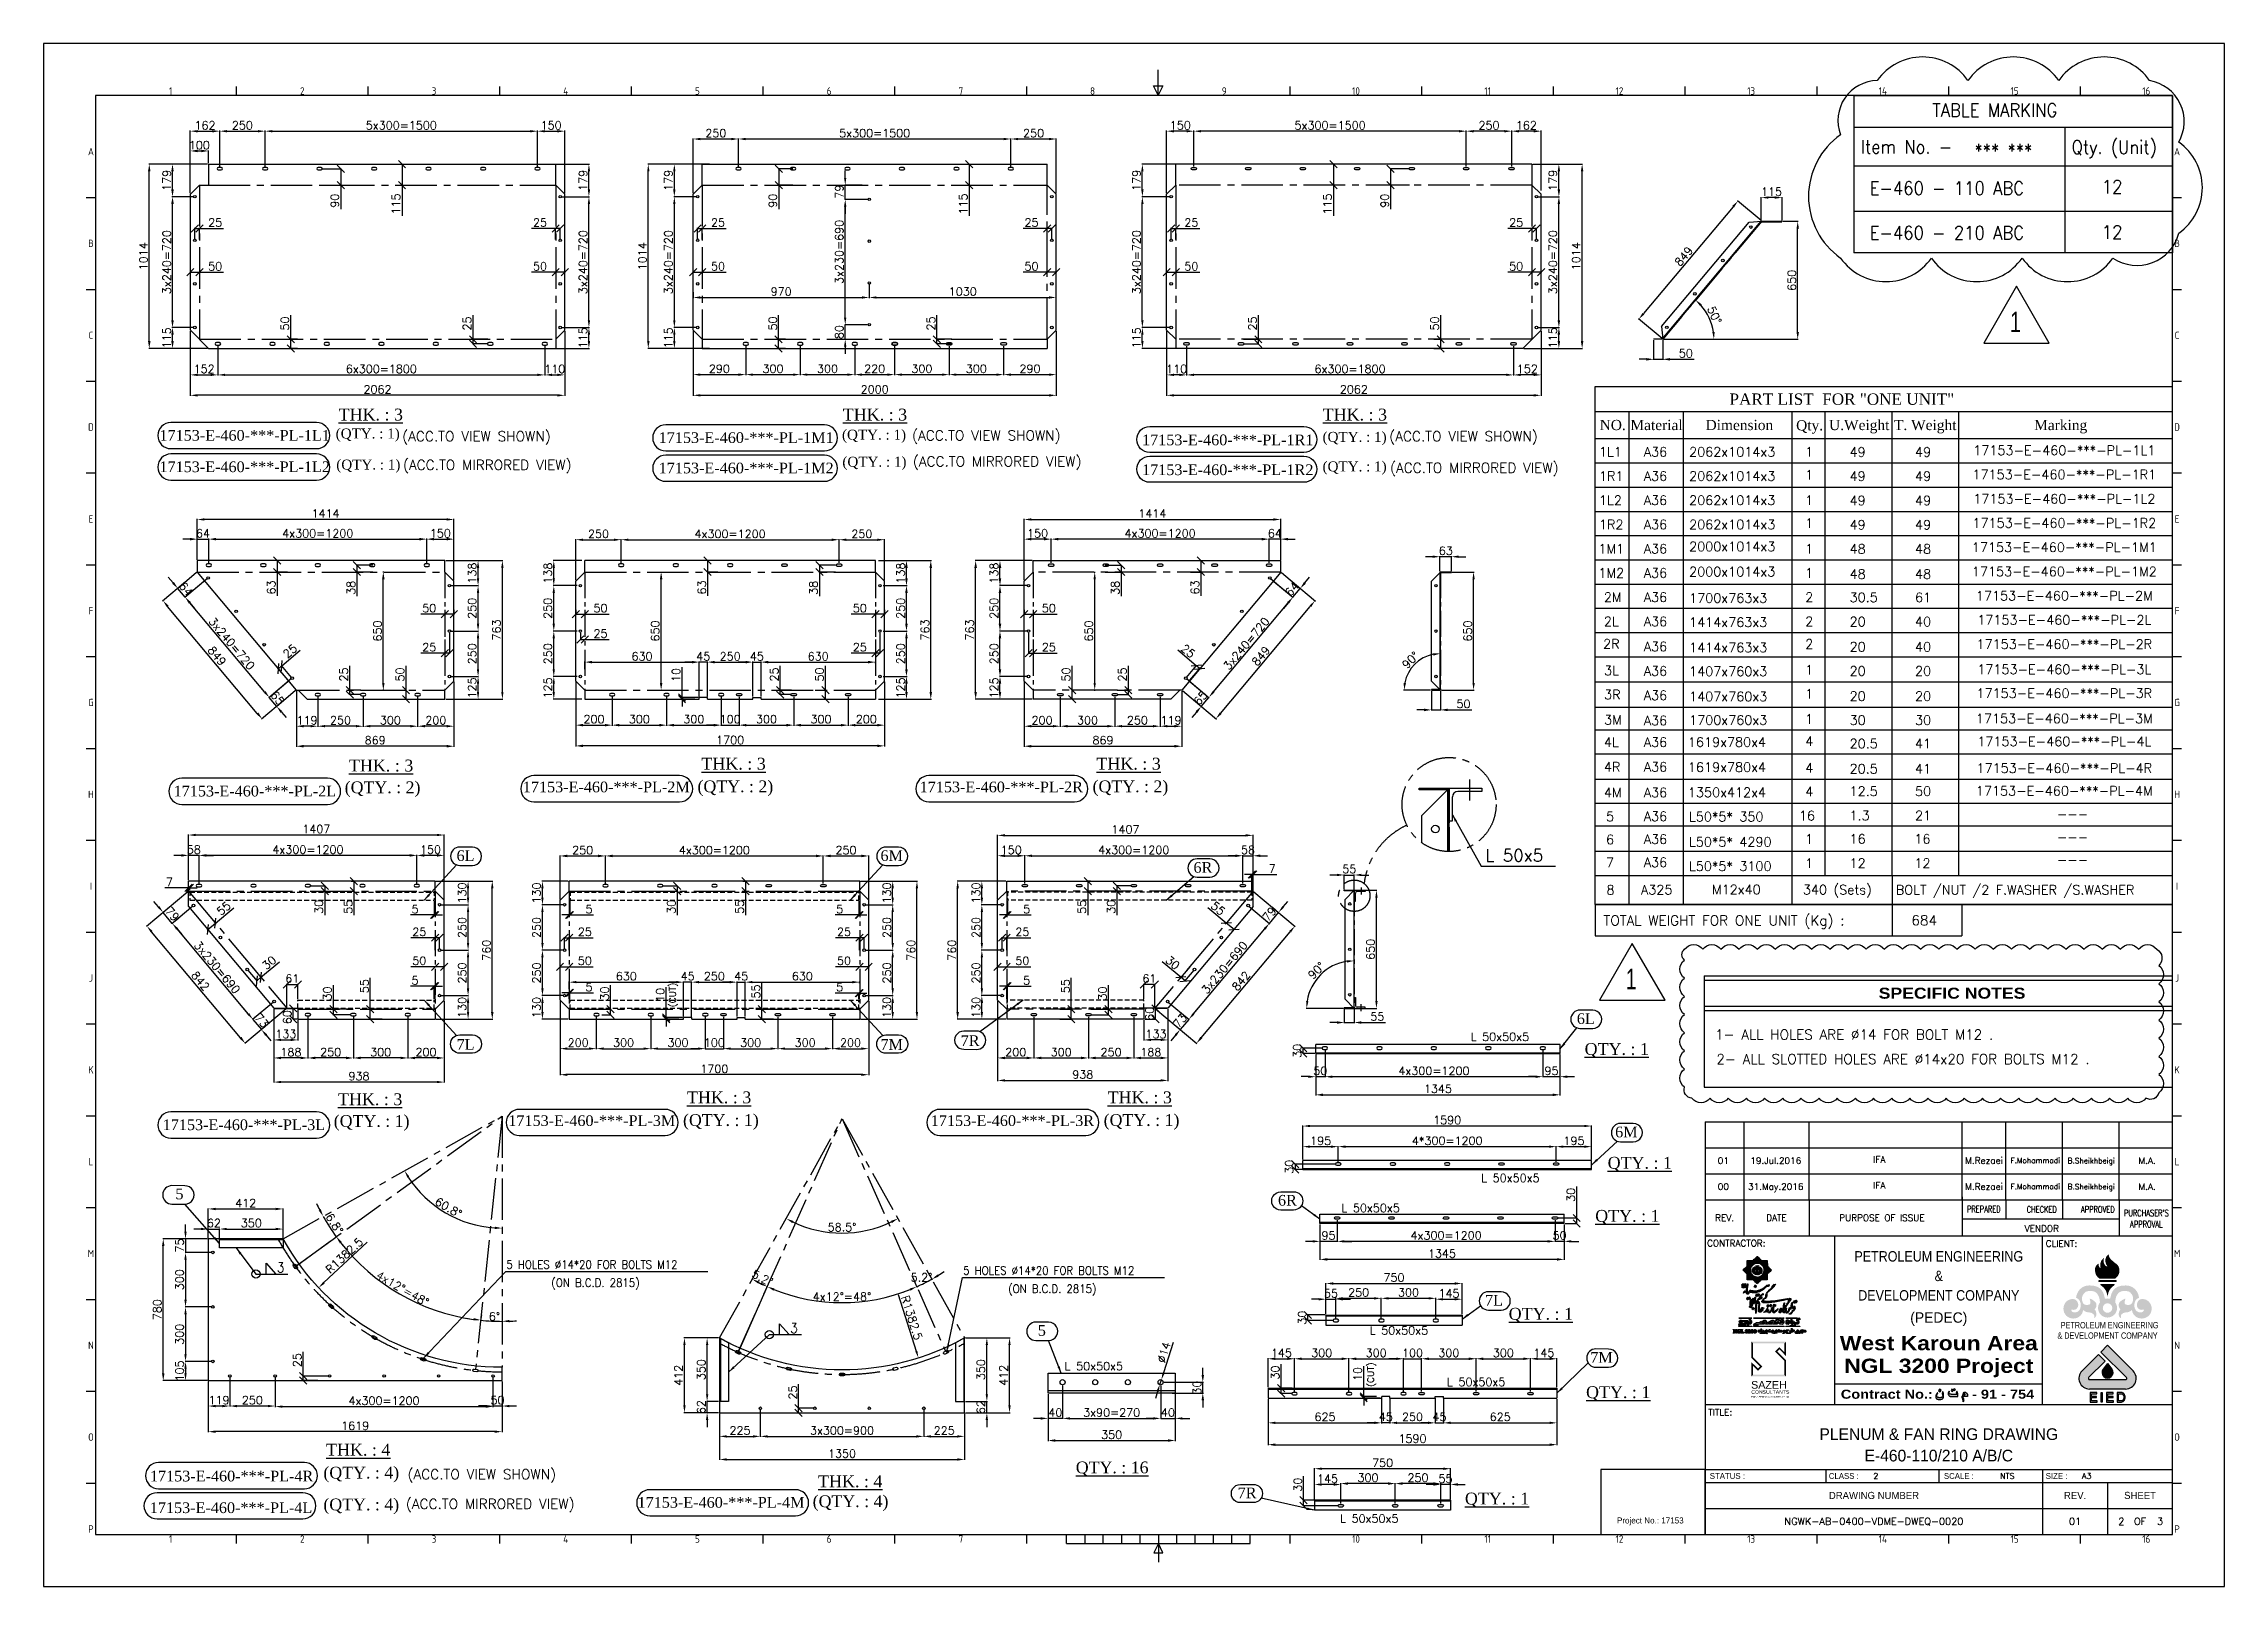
# Model space of a CAD drawing. Header units: inches. Extents: x 212980 to 238967, y -33384 to 2238.
# Drawn here: x 222927 to 234937, y -20732 to -12239 of the extents above; entities that cross this region are included whole.
import ezdxf
from ezdxf.enums import TextEntityAlignment as Align

# ---------------------------------------------------------------- set-up
doc = ezdxf.new("R2010")
doc.units = ezdxf.units.IN
doc.header["$LTSCALE"] = 15
doc.header["$MEASUREMENT"] = 0
for name, pattern in [('AUSGEZOGEN', [0]), ('CENTER', [50.8, 31.75, -6.35, 6.35, -6.35]), ('CENTER2', [28.575, 19.05, -3.175, 3.175, -3.175]), ('HIDDEN', [0.375, 0.25, -0.125])]:
    doc.linetypes.add(name, pattern=pattern)
doc.layers.get('Defpoints').update_dxf_attribs({"lineweight": 0})
for name, color, linetype in [('2', 3, 'CENTER'), ('3', 3, 'Continuous'), ('3-TEXT', 7, 'Continuous'), ('5', 8, 'Continuous'), ('ARM', 1, 'Continuous'), ('CADRE', 5, 'Continuous'), ('CLOWD', 3, 'Continuous'), ('Comment', 1, 'Continuous'), ('LOGO', 10, 'AUSGEZOGEN'), ('PV-38C9D', 7, 'Continuous'), ('R2V', 7, 'Continuous'), ('TEXT', 1, 'Continuous')]:
    doc.layers.add(name, color=color, linetype=linetype)
doc.styles.add('ARIAL BLACK', font='')
doc.styles.add('ARIAL_NARROW', font='ARIALN.TTF')
doc.styles.add('ISO Proportional', font='isocp.shx')
doc.styles.add('ROMANS', font='ROMANS.shx')
doc.styles.add('ROMANT', font='tunga.ttf')
doc.styles.add('STYLE1', font='times.ttf')
doc.styles.add('style10', font='romans.shx', dxfattribs={"height": 25})
doc.styles.add('style7', font='times.ttf', dxfattribs={"height": 24})
doc.styles.add('XBR$0$SAZEH', font='arial.ttf')
doc.styles.get('ARIAL BLACK').set_extended_font_data('Arial Black')
doc.dimstyles.new('11', dxfattribs={"dimtxt": 45, "dimasz": 40, "dimexe": 3, "dimexo": 5, "dimgap": 10, "dimtad": 1, "dimdec": 0, "dimdsep": 46, "dimtxsty": 'ROMANS', "dimcen": 2.5, "dimclrd": 6, "dimclre": 6, "dimclrt": 2, "dimadec": 0, "dimazin": 0, "dimtfac": 1, "dimtdec": 0, "dimtmove": 0, "dimatfit": 3, "dimfxl": 1, "dimarcsym": 0})

msp = doc.modelspace()

# ---------------------------------------------------------------- texts
at = {"color": 0, "style": 'ROMANS', "width": 0.9}
for s, height, p in [('TABLE MARKING', 73.7277, (233329.25, -12641.91)), ('Item No. -', 73.728, (232935.35, -12843.7)), ('*** ***', 73.728, (233560.95, -12864.14)), ('Qty. (Unit)', 73.7277, (234095.39, -12845.31)), ('E-460 - 110 ABC', 73.7277, (232983.69, -13071.73)), ('12', 73.728, (234261.89, -13063.8)), ('E-460 - 210 ABC', 73.7277, (232983.69, -13317.42)), ('12', 73.728, (234261.89, -13313.7))]:
    msp.add_text(s, height=height, dxfattribs=at).set_placement(p)
at = {"color": 2, "style": 'STYLE1'}
for s, height, p in [('PART LIST  FOR "ONE UNIT"', 62.4294, (232211.68, -14227.37)), ('NO.', 56.181, (231496.59, -14366.65)), ('Material', 56.181, (231665.96, -14366.65)), ('Dimension', 56.181, (232079.95, -14366.65)), ('Qty.', 56.181, (232578.59, -14368.3)), ('U.Weight', 56.181, (232759.94, -14366.65)), ('T. Weight', 56.181, (233117.68, -14366.65)), ('Marking', 56.181, (233889.51, -14366.65))]:
    msp.add_text(s, height=height, dxfattribs=at).set_placement(p)
at = {"color": 2, "lineweight": 0, "style": 'ROMANS', "width": 0.9}
for s, height, p in [('3', 54.65, (224211.46, -19003.89)), ('5 HOLES %%C14*20 FOR BOLTS M12', 45.5, (225475.83, -18983.07)), ('5 HOLES %%C14*20 FOR BOLTS M12', 45.5, (227991.46, -19016.25)), ('(ON B.C.D. 2815) ', 45.5, (225723.55, -19083.18)), ('(ON B.C.D. 2815) ', 45.5, (228239.17, -19116.36)), ('3', 54.65, (227038.55, -19337.16))]:
    msp.add_text(s, height=height, dxfattribs=at).set_placement(p)
at = {"layer": '3-TEXT', "color": 2, "style": 'style10'}
for s, p in [('(ACC.TO VIEW SHOWN)', (224901.98, -14428.29)), ('(ACC.TO VIEW SHOWN)', (227710.13, -14423.6)), ('(ACC.TO VIEW SHOWN)', (230337.92, -14428.29)), ('(ACC.TO MIRRORED VIEW)', (224906.15, -14585.91)), ('(ACC.TO MIRRORED VIEW)', (227714.3, -14566.69)), ('(ACC.TO MIRRORED VIEW)', (230342.08, -14601.88)), ('(ACC.TO VIEW SHOWN)', (224931.44, -20142.55)), ('(ACC.TO MIRRORED VIEW)', (224922.31, -20305.63))]:
    msp.add_text(s, height=55, dxfattribs=at).set_placement(p)
at = {"layer": '5', "color": 2, "style": 'style7'}
for s, height, p in [('%%UTHK. : 3', 65.45, (224551.82, -14313.89)), ('%%UTHK. : 3', 65.45, (227328.55, -14313.89)), ('%%UTHK. : 3', 65.45, (229971.38, -14313.89)), ('%%UTHK. : 3', 65.45, (224608.72, -16246.02)), ('%%UTHK. : 3', 65.45, (226549.95, -16235.85)), ('%%UTHK. : 3', 65.45, (228725.47, -16235.85)), ('%%UQTY. : 1', 65.45, (231413.77, -17806.49)), ('%%UTHK. : 3', 65.45, (226470.09, -18072.79)), ('%%UTHK. : 3', 65.45, (228786.73, -18072.79)), ('%%UTHK. : 3', 65.45, (224548.39, -18082.96)), ('%%UQTY. : 1', 65.45, (231540.6, -18432.89)), ('%%UQTY. : 1', 65.45, (231472.09, -18725.05)), ('%%UQTY. : 1', 65.45, (230995.52, -19264.18)), ('%%UQTY. : 1', 65.45, (231421.63, -19695.61)), ('%%UTHK. : 4', 65.45, (224482.51, -20012.49)), ('%%UQTY. : 16', 65, (228611.47, -20109.65)), ('%%UTHK. : 4', 65.45, (227192.18, -20186.49)), ('%%UQTY. : 1', 65.45, (230754.38, -20281.19))]:
    msp.add_text(s, height=height, dxfattribs=at).set_placement(p)
for s, height, p in [('17153-E-460-***-PL-1L1', 58.905, (224034.4, -14395.68)), ('(QTY. : 1)', 55, (224712.08, -14385.29)), ('17153-E-460-***-PL-1M1', 58.905, (226796.22, -14408.08)), ('(QTY. : 1)', 55, (227500.41, -14391.94)), ('17153-E-460-***-PL-1R1', 58.905, (229448.49, -14420.67)), ('(QTY. : 1)', 55, (230147.08, -14403.93)), ('(QTY. : 1)', 55, (224715.48, -14556.38)), ('(QTY. : 1)', 55, (227502.58, -14540.84)), ('17153-E-460-***-PL-1L2', 58.905, (224034.4, -14568.68)), ('17153-E-460-***-PL-1M2', 58.905, (226796.22, -14575.46)), ('17153-E-460-***-PL-1R2', 58.905, (229448.49, -14585.04)), ('(QTY. : 1)', 55, (230147.08, -14566.47)), ('17153-E-460-***-PL-2L', 58.905, (224090.56, -16353.84)), ('(QTY. : 2)', 65, (224793.9, -16333.12)), ('17153-E-460-***-PL-2M', 58.905, (226025.81, -16331.26)), ('(QTY. : 2)', 65, (226736.83, -16327.92)), ('17153-E-460-***-PL-2R', 58.905, (228201.34, -16331.26)), ('(QTY. : 2)', 65, (228912.35, -16327.92)), ('6L', 58.905, (225250.86, -16709.22)), ('6M', 58.905, (227597.84, -16709.06)), ('6R', 58.905, (229311.8, -16774.11)), ('6L', 58.905, (231420.33, -17606.54)), ('7L', 58.905, (225250.86, -17748.79)), ('7M', 58.905, (227597.84, -17748.95)), ('7R', 58.905, (228029.71, -17727.78)), ('(QTY. : 1)', 65, (224733.57, -18170.06)), ('(QTY. : 1)', 65, (226656.97, -18164.86)), ('(QTY. : 1)', 65, (228973.61, -18164.86)), ('17153-E-460-***-PL-3L', 58.905, (224030.23, -18190.78)), ('17153-E-460-***-PL-3M', 58.905, (225945.96, -18168.2)), ('17153-E-460-***-PL-3R', 58.905, (228262.6, -18168.2)), ('6M', 58.905, (231643.66, -18230.52)), ('5', 58.91, (223675.63, -18571.58)), ('6R', 58.905, (229776.99, -18606.51)), ('7L', 58.905, (230914.75, -19157.09)), ('5', 58.91, (228424.81, -19323.13)), ('7M', 58.905, (231506.59, -19471.92)), ('17153-E-460-***-PL-4R', 58.905, (223962.45, -20124.7)), ('(QTY. : 4)', 65, (224676.59, -20105.85)), ('17153-E-460-***-PL-4L', 58.905, (223959.28, -20298.92)), ('(QTY. : 4)', 65, (224676.59, -20280.86)), ('17153-E-460-***-PL-4M', 58.905, (226657.81, -20269.54)), ('(QTY. : 4)', 65, (227371.06, -20263.16)), ('7R', 58.905, (229554.84, -20217.36))]:
    msp.add_text(s, height=height, dxfattribs=at).set_placement(p, align=Align.MIDDLE_CENTER)
at = {"layer": 'CADRE', "color": 1, "style": 'ARIAL BLACK'}
msp.add_text('SPECIFIC NOTES', height=60.6308, dxfattribs=at).set_placement((233437.23, -17466.52), align=Align.MIDDLE_CENTER)
at = {"layer": 'CADRE', "color": 2, "style": 'ROMANS'}
for s, p in [('1- ALL HOLES ARE %%c14 FOR BOLT M12 .', (232132.31, -17721.55)), ('2- ALL SLOTTED HOLES ARE %%c14x20 FOR BOLTS M12 .', (232139.53, -17856.54))]:
    msp.add_text(s, height=54.5677, dxfattribs=at).set_placement(p)
at = {"layer": 'CADRE', "color": 3, "style": 'ROMANS'}
msp.add_text('2', height=39.32, dxfattribs=at).set_placement((234369.9, -20374.49), align=Align.MIDDLE_CENTER)
at = {"layer": 'CLOWD', "style": 'ARIAL_NARROW', "width": 0.85}
for p in [(233755.96, -13826.97), (231640.09, -17444.5)]:
    msp.add_text('1', height=112.5, dxfattribs=at).set_placement(p)
at = {"layer": 'PV-38C9D', "style": 'style10'}
for s, height, p in [('1L1', 51.787, (231492.49, -14512.12)), ('A36', 51.787, (231739.8, -14512.12)), ('2062x1014x3', 51.7866, (231989.13, -14512.12)), ('1', 51.79, (232628.44, -14512.12)), ('49', 51.787, (232872.81, -14513.22)), ('49', 51.787, (233233.4, -14513.22)), ('1R1', 51.787, (231492.49, -14645.51)), ('A36', 51.787, (231739.8, -14645.51)), ('2062x1014x3', 51.7866, (231989.13, -14645.51)), ('1', 51.79, (232628.44, -14638.2)), ('49', 51.787, (232872.81, -14646.61)), ('49', 51.787, (233233.4, -14646.61)), ('1L2', 51.787, (231492.49, -14778.9)), ('A36', 51.787, (231739.8, -14778.9)), ('2062x1014x3', 51.7866, (231989.13, -14778.9)), ('1', 51.79, (232628.44, -14778.9)), ('49', 51.787, (232872.81, -14780)), ('49', 51.787, (233233.4, -14780)), ('1R2', 51.787, (231492.49, -14912.3)), ('A36', 51.787, (231739.8, -14912.3)), ('2062x1014x3', 51.7866, (231989.13, -14912.3)), ('1', 51.79, (232628.44, -14904.98)), ('49', 51.787, (232872.81, -14913.4)), ('49', 51.787, (233233.4, -14913.4)), ('1M1', 51.787, (231489.42, -15045.69)), ('A36', 51.787, (231739.8, -15045.69)), ('2000x1014x3', 51.7866, (231989.13, -15033.22)), ('1', 51.79, (232628.44, -15045.69)), ('48', 51.787, (232872.81, -15046.79)), ('48', 51.787, (233233.4, -15046.79)), ('1M2', 51.787, (231489.42, -15179.08)), ('A36', 51.787, (231739.8, -15179.08)), ('2000x1014x3', 51.7866, (231989.13, -15171.71)), ('1', 51.79, (232628.44, -15179.08)), ('48', 51.787, (232872.81, -15185.28)), ('48', 51.787, (233233.4, -15185.28)), ('2M', 51.787, (231519.59, -15312.47)), ('A36', 51.787, (231739.8, -15312.47)), ('1700x763x3', 51.787, (231989.13, -15317.22)), ('2', 51.79, (232628.44, -15312.47)), ('30.5', 51.787, (232872.81, -15313.57)), ('61', 51.787, (233233.4, -15313.57)), ('2L', 51.787, (231519.59, -15445.86)), ('A36', 51.787, (231739.8, -15445.86)), ('1414x763x3', 51.787, (231989.13, -15450.61)), ('2', 51.79, (232628.44, -15445.86)), ('20', 51.787, (232872.81, -15446.96)), ('40', 51.787, (233233.4, -15446.96)), ('2R', 51.787, (231515.31, -15569.41)), ('A36', 51.787, (231739.8, -15584.35)), ('1414x763x3', 51.787, (231989.13, -15589.1)), ('2', 51.79, (232628.44, -15570.04)), ('20', 51.787, (232872.81, -15585.45)), ('40', 51.787, (233233.4, -15585.45)), ('3L', 51.787, (231520.99, -15716.19)), ('A36', 51.787, (231739.8, -15718.92)), ('1407x760x3', 51.787, (231989.13, -15720.59)), ('1', 51.79, (232628.44, -15712.04)), ('20', 51.787, (232872.81, -15718.85)), ('20', 51.787, (233233.4, -15718.85)), ('3R', 51.787, (231520.99, -15848.72)), ('A36', 51.787, (231739.8, -15852.84)), ('1407x760x3', 51.787, (231989.13, -15859.08)), ('1', 51.79, (232628.44, -15844.58)), ('20', 51.787, (232872.81, -15857.33)), ('20', 51.787, (233233.4, -15857.33)), ('3M', 51.787, (231520.99, -15987.21)), ('A36', 51.787, (231739.8, -15991.33)), ('1700x760x3', 51.787, (231989.13, -15988.73)), ('1', 51.79, (232628.44, -15983.07)), ('30', 51.787, (232872.81, -15989.03)), ('30', 51.787, (233233.4, -15989.03)), ('4L', 51.787, (231520.46, -16111.19)), ('A36', 51.787, (231739.8, -16110.37)), ('1619x780x4', 51.787, (231982.46, -16109.89)), ('4', 51.79, (232628.44, -16105.22)), ('20.5', 51.787, (232872.81, -16118.36)), ('41', 51.787, (233233.4, -16118.36)), ('4R', 51.787, (231520.46, -16246.97)), ('A36', 51.787, (231739.8, -16246.16)), ('1619x780x4', 51.787, (231982.46, -16248.38)), ('4', 51.79, (232628.44, -16252.01)), ('20.5', 51.787, (232872.81, -16256.85)), ('41', 51.787, (233233.4, -16256.85)), ('4', 51.79, (232628.44, -16382.16)), ('12.5', 51.787, (232872.81, -16380.68)), ('50', 51.787, (233233.4, -16380.68)), ('4M', 51.787, (231520.46, -16388.13)), ('A36', 51.787, (231739.8, -16387.31)), ('1350x412x4', 51.787, (231982.46, -16386.83)), ('5', 51.79, (231531.65, -16519.74)), ('A36', 51.787, (231739.8, -16518.93)), ('L50*5* 350', 51.787, (231988.38, -16520.76)), ('16', 51.787, (232593.95, -16515.01)), ('1.3', 51.787, (232872.81, -16514.58)), ('21', 51.787, (233233.4, -16514.58)), ('---', 51.787, (234014.25, -16507.45)), ('6', 51.79, (231531.65, -16646.57)), ('A36', 51.787, (231739.8, -16644.34)), ('L50*5* 4290', 51.7866, (231988.38, -16659.45)), ('1', 51.79, (232628.44, -16643.71)), ('16', 51.787, (232872.81, -16643.28)), ('16', 51.787, (233229.85, -16643.28)), ('---', 51.787, (234014.25, -16632.86)), ('7', 51.79, (231531.65, -16772.95)), ('A36', 51.787, (231739.8, -16772.13)), ('L50*5* 3100', 51.7866, (231988.38, -16793.3)), ('1', 51.79, (232628.44, -16777.32)), ('12', 51.787, (232872.81, -16776.89)), ('12', 51.787, (233229.85, -16776.89)), ('---', 51.787, (234014.25, -16758.28)), ('8', 51.79, (231534.06, -16923.64)), ('A325', 51.787, (231724.37, -16922.8)), ('M12x40', 51.787, (232115.2, -16921.51)), ('340 (Sets)', 51.787, (232615.82, -16922.61)), ('BOLT /NUT /2 F.WASHER /S.WASHER', 51.7866, (233127.51, -16923.46)), ('TOTAL WEIGHT FOR ONE UNIT (Kg) :', 54.8083, (231517.99, -17093.56)), ('684', 54.808, (233213.45, -17092.91))]:
    msp.add_text(s, height=height, dxfattribs=at).set_placement(p)
for s, p in [('17153-E-460-***-PL-1L1', (234055.53, -14478.09)), ('17153-E-460-***-PL-1R1', (234055.53, -14611.48)), ('17153-E-460-***-PL-1L2', (234055.53, -14744.87)), ('17153-E-460-***-PL-1R2', (234055.53, -14878.26)), ('17153-E-460-***-PL-1M1', (234055.53, -15011.65)), ('17153-E-460-***-PL-1M2', (234055.53, -15145.05)), ('17153-E-460-***-PL-2M', (234055.53, -15278.44)), ('17153-E-460-***-PL-2L', (234055.53, -15411.83)), ('17153-E-460-***-PL-2R', (234055.53, -15545.22)), ('17153-E-460-***-PL-3L', (234055.53, -15683.71)), ('17153-E-460-***-PL-3R', (234055.53, -15815.41)), ('17153-E-460-***-PL-3M', (234055.53, -15953.9)), ('17153-E-460-***-PL-4L', (234055.53, -16080.36)), ('17153-E-460-***-PL-4R', (234055.53, -16227.49)), ('17153-E-460-***-PL-4M', (234055.53, -16352.91))]:
    msp.add_text(s, height=51.7866, dxfattribs=at).set_placement(p, align=Align.MIDDLE_CENTER)
at = {"layer": 'TEXT', "color": 2, "style": 'ROMANS'}
for s, height, p in [('L 50x5', 67.5, (230867.4, -16741.15)), ('L 50x50x5', 45, (230786.17, -17729.01)), ('L 50x50x5', 45, (230843.8, -18506.51)), ('L 50x50x5', 45, (230074.2, -18671.59)), ('L 50x50x5', 45, (230230.17, -19345.56)), ('L 50x50x5', 45, (228549.74, -19542.16)), ('L 50x50x5', 45, (230655.16, -19629.23)), ('L 50x50x5', 45, (230066.84, -20381.19))]:
    msp.add_text(s, height=height, dxfattribs=at).set_placement(p)
for p in [(226408.37, -17543.42), (230253.29, -19633.3)]:
    msp.add_text('(CUT)', height=36, rotation=90, dxfattribs=at).set_placement(p)

# ---------------------------------------------------------------- blocks, each defined once
blk = doc.blocks.new('EIED LOGO - A3 P')
at = {"layer": 'ARM', "linetype": 'ByBlock'}
h = blk.add_hatch(color=1, dxfattribs=at)
edge = h.paths.add_edge_path()
edge.add_arc((-8.3, -15.2), 0.503, 135, 270)
edge.add_line((-8.3, -15.7), (8.3, -15.7))
edge.add_arc((8.3, -15.2), 0.503, 270, 405)
edge.add_line((8.7, -14.8), (-3.1, -3.1))
edge.add_line((-3.1, -3.1), (0, 0))
edge.add_line((0, 0), (11.7, -11.7))
edge.add_arc((8.3, -15.2), 4.84, -90, 45, ccw=False)
edge.add_line((8.3, -20), (-8.3, -20))
edge.add_arc((-8.3, -15.2), 4.84, 135, 270, ccw=False)
edge.add_line((-11.7, -11.7), (-4.2, -4.2))
edge.add_line((-4.2, -4.2), (-1.1, -7.3))
edge.add_line((-1.1, -7.3), (-8.7, -14.8))
h = blk.add_hatch(color=1, dxfattribs=at)
edge = h.paths.add_edge_path()
edge.add_line((0, -8.4), (-2, -10.9))
edge.add_arc((0, -12.5), 2.53, 141.564, 398.436)
edge.add_line((2, -10.9), (0, -8.4))
h = blk.add_hatch(color=1, dxfattribs=at)
h.paths.add_polyline_path([(6.2, -21.7), (5.9, -21.7), (4.4, -21.7), (4.4, -26), (6, -26), (6.2, -26), (6.4, -26), (6.7, -25.9), (6.7, -25.9), (7, -25.8), (7.2, -25.7), (7.2, -25.7), (7.4, -25.5), (7.6, -25.3), (7.7, -25.2), (7.8, -24.9), (7.9, -24.7), (7.9, -24.6), (8, -24.3), (8, -24.1), (8, -23.8), (8, -23.8), (8, -23.5), (8, -23.3), (7.9, -23), (7.8, -22.8), (7.8, -22.6), (7.7, -22.4), (7.5, -22.2), (7.3, -22), (7.2, -21.9), (6.9, -21.8), (6.7, -21.7), (6.5, -21.7)])
h.paths.add_polyline_path([(5, -22.2), (5.9, -22.2), (6.2, -22.2), (6.5, -22.2), (6.6, -22.3), (6.8, -22.4), (7, -22.5), (7.2, -22.8), (7.2, -22.8), (7.3, -23), (7.4, -23.2), (7.4, -23.5), (7.4, -23.8), (7.4, -23.9), (7.4, -24.2), (7.4, -24.4), (7.3, -24.6), (7.2, -24.8), (7.1, -25), (7, -25.2), (6.8, -25.3), (6.6, -25.4), (6.5, -25.4), (6.2, -25.5), (5.9, -25.5), (5, -25.5)], flags=16)
h.paths.add_polyline_path([(2.6, -22.2), (2.6, -21.7), (-0.5, -21.7), (-0.5, -26), (2.7, -26), (2.7, -25.5), (0.1, -25.5), (0.1, -24), (2.5, -24), (2.5, -23.5), (0.1, -23.5), (0.1, -22.2)])
h.paths.add_polyline_path([(-2.4, -26), (-3, -26), (-3, -21.7), (-2.4, -21.7)])
h.paths.add_polyline_path([(-4.9, -22.2), (-4.9, -21.7), (-8, -21.7), (-8, -26), (-4.8, -26), (-4.8, -25.5), (-7.4, -25.5), (-7.4, -24), (-5, -24), (-5, -23.5), (-7.4, -23.5), (-7.4, -22.2)])
at = {"layer": 'ARM', "color": 1, "linetype": 'ByBlock'}
for p, q in [((0, 0), (11.7, -11.7)), ((-11.7, -11.7), (-4.2, -4.2)), ((-8.7, -14.8), (-1.1, -7.3)), ((-4.2, -4.2), (-1.1, -7.3)), ((-3.1, -3.1), (0, 0)), ((-3.1, -3.1), (8.7, -14.8)), ((0, -8.4), (-2, -10.9)), ((0, -8.4), (2, -10.9)), ((-8.3, -15.7), (8.3, -15.7)), ((-8.3, -20), (8.3, -20)), ((-4.9, -21.7), (-8, -21.7)), ((-8, -21.7), (-8, -26)), ((-8, -26), (-4.8, -26)), ((-7.4, -23.5), (-7.4, -22.2)), ((-7.4, -22.2), (-4.9, -22.2)), ((-5, -23.5), (-7.4, -23.5)), ((-7.4, -25.5), (-7.4, -24)), ((-7.4, -24), (-5, -24)), ((-4.8, -25.5), (-7.4, -25.5)), ((-5, -24), (-5, -23.5)), ((-4.9, -22.2), (-4.9, -21.7)), ((-4.8, -26), (-4.8, -25.5)), ((-3, -26), (-3, -21.7)), ((-3, -21.7), (-2.4, -21.7)), ((-2.4, -26), (-3, -26)), ((-3, -26), (-3, -26)), ((-2.4, -21.7), (-2.4, -26)), ((2.6, -21.7), (-0.5, -21.7)), ((-0.5, -21.7), (-0.5, -26)), ((-0.5, -26), (2.7, -26)), ((0.1, -23.5), (0.1, -22.2)), ((0.1, -22.2), (2.6, -22.2)), ((2.5, -23.5), (0.1, -23.5)), ((0.1, -25.5), (0.1, -24)), ((0.1, -24), (2.5, -24)), ((2.7, -25.5), (0.1, -25.5)), ((2.5, -24), (2.5, -23.5)), ((2.6, -22.2), (2.6, -21.7)), ((2.7, -26), (2.7, -25.5)), ((5.9, -21.7), (4.4, -21.7)), ((4.4, -21.7), (4.4, -26)), ((4.4, -26), (6, -26)), ((5, -25.5), (5, -22.2)), ((5, -22.2), (5.9, -22.2)), ((5.9, -25.5), (5, -25.5)), ((6.2, -21.7), (5.9, -21.7)), ((5.9, -22.2), (6.2, -22.2)), ((6.2, -25.5), (5.9, -25.5)), ((6, -26), (6.2, -26)), ((6.5, -21.7), (6.2, -21.7)), ((6.2, -22.2), (6.5, -22.2)), ((6.5, -25.4), (6.2, -25.5)), ((6.2, -26), (6.4, -26)), ((6.4, -26), (6.7, -25.9)), ((6.7, -21.7), (6.5, -21.7)), ((6.5, -22.2), (6.6, -22.3)), ((6.6, -25.4), (6.5, -25.4)), ((6.6, -22.3), (6.8, -22.4)), ((6.8, -25.3), (6.6, -25.4)), ((6.9, -21.8), (6.7, -21.7)), ((6.7, -25.9), (7, -25.8)), ((6.7, -25.9), (6.7, -25.9)), ((6.8, -22.4), (7, -22.5)), ((7, -25.2), (6.8, -25.3)), ((7.2, -21.9), (6.9, -21.8)), ((7, -22.5), (7.2, -22.8)), ((7.1, -25), (7, -25.2)), ((7, -25.8), (7.2, -25.7)), ((7.2, -24.8), (7.1, -25)), ((7.3, -22), (7.2, -21.9)), ((7.2, -22.8), (7.2, -22.8)), ((7.2, -22.8), (7.3, -23)), ((7.3, -24.6), (7.2, -24.8)), ((7.2, -25.7), (7.4, -25.5)), ((7.2, -25.7), (7.2, -25.7)), ((7.5, -22.2), (7.3, -22)), ((7.3, -23), (7.4, -23.2)), ((7.4, -24.4), (7.3, -24.6)), ((7.4, -23.2), (7.4, -23.5)), ((7.4, -23.5), (7.4, -23.8)), ((7.4, -23.8), (7.4, -23.9)), ((7.4, -23.9), (7.4, -24.2)), ((7.4, -24.2), (7.4, -24.4)), ((7.4, -25.5), (7.6, -25.3)), ((7.7, -22.4), (7.5, -22.2)), ((7.6, -25.3), (7.7, -25.2)), ((7.8, -22.6), (7.7, -22.4)), ((7.7, -25.2), (7.8, -24.9)), ((7.8, -22.8), (7.8, -22.6)), ((7.9, -23), (7.8, -22.8)), ((7.8, -24.9), (7.9, -24.7)), ((8, -23.3), (7.9, -23)), ((7.9, -24.6), (8, -24.3)), ((7.9, -24.7), (7.9, -24.6)), ((8, -23.5), (8, -23.3)), ((8, -23.8), (8, -23.5)), ((8, -24.1), (8, -23.8)), ((8, -23.8), (8, -23.8)), ((8, -24.3), (8, -24.1))]:
    blk.add_line(p, q, dxfattribs=at)
for centre, radius, start, end in [((-8.3, -15.2), 4.84, 135, 270), ((-8.3, -15.2), 0.503, 135, 270), ((0, -12.5), 2.53, 141.564, 38.436), ((8.3, -15.2), 4.84, 270, 45), ((8.3, -15.2), 0.503, 270, 45)]:
    blk.add_arc(centre, radius, start, end, dxfattribs=at)
blk = doc.blocks.new('PEDECA3')
at = {"layer": 'ARM'}
blk.add_hatch(color=10, dxfattribs=at).paths.add_polyline_path([(13.97, -8.24), (10.94, -8.24), (10.63, -8), (10.37, -7.68), (10.26, -7.48), (10.18, -7.24), (10.09, -6.76), (10.08, -6.37), (10.15, -6.06), (10.27, -5.82), (10.59, -5.5), (10.79, -5.36), (10.78, -5.54), (10.83, -5.86), (10.91, -6.01), (11.03, -6.13), (11.18, -6.27), (11.11, -5.99), (11.08, -5.69), (11.11, -5.36), (11.28, -4.84), (11.49, -4.55), (11.73, -4.34), (11.87, -4.25), (11.77, -4.52), (11.73, -4.78), (11.75, -5.05), (11.87, -5.43), (12.05, -5.7), (12.2, -5.82), (12.35, -5.89), (12.5, -5.93), (12.33, -5.66), (12.2, -5.4), (12.11, -5.09), (12.08, -4.8), (12.09, -4.56), (12.23, -4.11), (12.36, -3.89), (12.53, -3.72), (12.73, -3.55), (12.76, -3.86), (12.87, -4.15), (13.09, -4.48), (13.62, -4.98), (14.17, -5.41), (14.44, -5.66), (14.63, -5.93), (14.73, -6.22), (14.8, -6.55), (14.8, -6.9), (14.72, -7.25), (14.59, -7.57), (14.44, -7.82), (14.13, -8.13)])
h = blk.add_hatch(color=256, dxfattribs=at)
h.paths.add_polyline_path([(12.5, -15.75), (12.14, -15.71), (11.79, -15.6), (11.48, -15.43), (11.21, -15.21), (10.98, -14.94), (10.82, -14.62), (10.71, -14.28), (10.67, -13.92), (10.7, -13.61), (10.77, -13.33), (10.88, -13.06), (11.04, -12.82), (10.97, -12.26), (10.86, -11.79), (10.67, -11.4), (10.39, -11.02), (10.18, -10.86), (9.95, -10.74), (9.43, -10.62), (8.91, -10.64), (8.48, -10.72), (8.29, -10.81), (8.11, -10.94), (7.8, -11.34), (7.67, -11.58), (7.6, -11.86), (7.57, -12.17), (7.6, -12.48), (7.7, -12.77), (7.81, -13), (7.97, -13.16), (8.14, -13.27), (8.53, -13.34), (8.94, -13.26), (9.1, -13.17), (9.18, -13.02), (9.22, -12.85), (9.2, -12.66), (9.11, -12.32), (9.05, -12.14), (9.14, -12.13), (9.34, -12.2), (9.6, -12.33), (9.86, -12.51), (10.21, -12.84), (10.32, -13.05), (10.36, -13.35), (10.32, -13.68), (10.19, -13.94), (10.01, -14.17), (10.16, -14.37), (10.28, -14.63), (10.36, -15.01), (10.33, -15.37), (10.19, -15.63), (10.04, -15.79), (9.94, -15.85), (9.92, -15.82), (9.93, -15.71), (9.94, -15.4), (9.9, -15.26), (9.8, -15.13), (9.49, -14.89), (9.26, -14.8), (9, -14.77), (8.7, -14.74), (8.35, -14.65), (8.07, -14.5), (7.91, -14.37), (7.81, -14.26), (7.73, -14.58), (7.65, -14.85), (7.55, -15.06), (7.37, -15.29), (7.04, -15.58), (6.83, -15.72), (6.56, -15.83), (6.25, -15.91), (5.88, -15.94), (5.51, -15.9), (5.15, -15.79), (4.84, -15.61), (4.56, -15.39), (4.33, -15.11), (4.15, -14.79), (4.04, -14.44), (4.01, -14.06), (4.04, -13.68), (4.14, -13.33), (4.3, -13.01), (4.51, -12.73), (4.77, -12.51), (5.08, -12.33), (5.42, -12.22), (5.8, -12.18), (6.14, -12.23), (6.39, -12.36), (6.59, -12.54), (6.71, -12.74), (6.84, -13.12), (6.86, -13.3), (6.85, -13.41), (6.79, -13.68), (6.62, -13.98), (6.48, -14.1), (6.29, -14.2), (5.92, -14.27), (5.68, -14.25), (5.54, -14.22), (5.5, -14.24), (5.53, -14.36), (5.6, -14.54), (5.79, -14.69), (6.09, -14.76), (6.5, -14.71), (6.71, -14.63), (6.91, -14.51), (7.08, -14.33), (7.22, -14.08), (7.3, -13.76), (7.34, -13.35), (7.3, -12.95), (7.19, -12.62), (7.05, -12.38), (6.89, -12.2), (6.58, -12), (6.44, -11.94), (6.5, -11.57), (6.63, -11.19), (6.84, -10.75), (7.16, -10.32), (7.63, -9.94), (7.92, -9.79), (8.25, -9.67), (8.64, -9.59), (9.08, -9.57), (9.9, -9.64), (10.53, -9.82), (11.01, -10.11), (11.36, -10.47), (11.62, -10.87), (11.79, -11.3), (12.01, -12.15), (12.5, -12.08), (12.99, -12.15), (13.21, -11.3), (13.39, -10.87), (13.64, -10.47), (13.99, -10.11), (14.47, -9.82), (15.11, -9.64), (15.94, -9.57), (16.37, -9.59), (16.75, -9.67), (17.09, -9.79), (17.38, -9.94), (17.84, -10.32), (18.18, -10.75), (18.39, -11.19), (18.5, -11.57), (18.57, -11.94), (18.43, -12), (18.12, -12.2), (17.95, -12.38), (17.81, -12.62), (17.71, -12.95), (17.67, -13.35), (17.7, -13.76), (17.8, -14.08), (17.93, -14.33), (18.1, -14.51), (18.29, -14.63), (18.5, -14.71), (18.91, -14.76), (19.22, -14.69), (19.4, -14.54), (19.49, -14.36), (19.51, -14.24), (19.46, -14.22), (19.32, -14.25), (19.08, -14.27), (18.72, -14.2), (18.53, -14.1), (18.39, -13.98), (18.22, -13.68), (18.16, -13.41), (18.15, -13.3), (18.17, -13.12), (18.29, -12.74), (18.42, -12.54), (18.61, -12.36), (18.87, -12.23), (19.21, -12.18), (19.59, -12.22), (19.93, -12.33), (20.23, -12.51), (20.49, -12.73), (20.7, -13.01), (20.87, -13.33), (20.97, -13.68), (21, -14.06), (20.96, -14.44), (20.85, -14.79), (20.68, -15.11), (20.45, -15.39), (20.17, -15.61), (19.85, -15.79), (19.5, -15.9), (19.12, -15.94), (18.76, -15.91), (18.45, -15.83), (18.18, -15.72), (17.96, -15.58), (17.64, -15.29), (17.46, -15.06), (17.35, -14.85), (17.27, -14.58), (17.19, -14.26), (17.1, -14.37), (16.94, -14.5), (16.65, -14.65), (16.32, -14.74), (16.01, -14.77), (15.74, -14.8), (15.52, -14.89), (15.2, -15.13), (15.11, -15.26), (15.07, -15.4), (15.08, -15.71), (15.08, -15.82), (15.06, -15.85), (14.97, -15.79), (14.81, -15.63), (14.68, -15.37), (14.64, -15.01), (14.73, -14.63), (14.84, -14.37), (15.01, -14.17), (14.81, -13.94), (14.69, -13.68), (14.64, -13.35), (14.7, -13.05), (14.8, -12.84), (15.15, -12.51), (15.4, -12.33), (15.66, -12.2), (15.87, -12.13), (15.95, -12.14), (15.9, -12.32), (15.8, -12.66), (15.8, -12.85), (15.82, -13.02), (15.9, -13.17), (16.07, -13.26), (16.48, -13.34), (16.87, -13.27), (17.04, -13.16), (17.19, -13), (17.32, -12.77), (17.4, -12.48), (17.43, -12.17), (17.41, -11.86), (17.33, -11.58), (17.21, -11.34), (16.89, -10.94), (16.71, -10.81), (16.53, -10.72), (16.1, -10.64), (15.57, -10.62), (15.05, -10.74), (14.82, -10.86), (14.62, -11.02), (14.33, -11.4), (14.15, -11.79), (14.04, -12.26), (13.97, -12.82), (14.12, -13.06), (14.24, -13.33), (14.31, -13.61), (14.33, -13.92), (14.3, -14.28), (14.19, -14.62), (14.02, -14.94), (13.8, -15.21), (13.52, -15.43), (13.21, -15.6), (12.87, -15.71)])
h.paths.add_polyline_path([(12.5, -14.83), (12.86, -14.76), (13.15, -14.56), (13.35, -14.27), (13.42, -13.92), (13.35, -13.56), (13.15, -13.27), (12.86, -13.07), (12.5, -13), (12.15, -13.07), (11.86, -13.27), (11.66, -13.56), (11.59, -13.92), (11.66, -14.27), (11.86, -14.56), (12.15, -14.76)], flags=16)
h = blk.add_hatch(color=256, dxfattribs=at)
h.paths.add_polyline_path([(12.5, -8.93), (10.91, -8.93), (10.77, -8.87), (10.72, -8.73), (10.72, -8.72), (10.77, -8.58), (10.91, -8.52), (12.5, -8.52), (14.09, -8.52), (14.23, -8.58), (14.29, -8.72), (14.29, -8.73), (14.23, -8.87), (14.09, -8.93)])
h.paths.add_polyline_path([(12.5, -11.68), (12.41, -11.23), (12.28, -10.81), (12.11, -10.43), (11.7, -9.93), (11.27, -9.58), (11.13, -9.44), (11.14, -9.36), (11.24, -9.3), (12.5, -9.3), (13.77, -9.3), (13.87, -9.36), (13.88, -9.44), (13.74, -9.58), (13.3, -9.93), (12.9, -10.43), (12.72, -10.81), (12.59, -11.23)])
at = {"layer": 'ARM', "color": 2, "style": 'ROMANT', "width": 0.830762}
for s, p in [('PETROLEUM ENGINEERING', (12.9, -17.22)), ('& DEVELOPMENT COMPANY', (12.5, -19.22))]:
    blk.add_text(s, height=1.215, dxfattribs=at).set_placement(p, align=Align.MIDDLE_CENTER)
blk = doc.blocks.new('SAZEH')
at = {"layer": 'LOGO', "color": 84}
for points in [[(-2.61, 5.92), (-2.22, 5.53), (5.64, 5.92), (5.25, 5.53)], [(-2.61, 2.06), (-2.22, 2.22), (-2.61, 5.92), (-2.22, 5.53)], [(5.64, 5.92), (5.25, 5.53), (5.64, 2.53), (5.25, 3.47)], [(-0.55, 0), (0, 0), (-2.61, 2.06), (-2.22, 2.22)], [(-2.61, -2.34), (-2.22, -1.95), (-2.61, 1.05), (-2.22, 0.11)], [(-2.61, 1.05), (-2.22, 0.11), (-1.05, -0.5), (-1.05, -1.05)], [(-0.8, -0.25), (-0.53, -0.53), (-0.55, 0), (0, 0)], [(4.09, 4.09), (4.09, 4.64), (3.58, 3.58), (3.03, 3.58)], [(3.58, 3.58), (3.03, 3.58), (5.64, 1.52), (5.25, 1.36)], [(5.64, 2.53), (5.25, 3.47), (4.09, 4.09), (4.09, 4.64)], [(5.64, 1.52), (5.25, 1.36), (5.64, -2.34), (5.25, -1.95)], [(5.64, -2.34), (5.25, -1.95), (-2.61, -2.34), (-2.22, -1.95)], [(-1.05, -0.5), (-1.05, -1.05), (-0.8, -0.25), (-0.53, -0.53)]]:
    blk.add_trace(points, dxfattribs=at)
at = {"layer": 'LOGO', "color": 84, "style": 'XBR$0$SAZEH'}
blk.add_text('SAZEH', height=1.834, dxfattribs=at).set_placement((-2.69, -5.3))
for s, height, width, p in [('ENGINEERING & CONSTRUCTION', 0.3983, 0.9167, (-2.65, -7.47)), ('CONSULTANTS', 0.8672, 0.925377, (-2.65, -6.53))]:
    blk.add_text(s, height=height, dxfattribs=dict(at, width=width)).set_placement(p)
blk = doc.blocks.new('logo NGL-3200')
at = {"linetype": 'Continuous'}
h = blk.add_hatch(color=86, dxfattribs=at)
h.dxf.hatch_style = 1
h.paths.add_polyline_path([(1.395349, -0.125), (1.424418, -0.107558), (1.534883, 0.008721), (1.558139, 0.020349), (1.558139, 0.037791), (1.465116, 0.130814), (1.453488, 0.130814), (1.319767, 0.270349), (1.308139, 0.270349), (1.19186, 0.392442), (1.180232, 0.392442), (1.098837, 0.479651), (1.093023, 0.479651), (1.087209, 1.125), (0.418604, 1.125), (0.360465, 1.188953), (0.348837, 1.188953), (0.22093, 1.322674), (0.209302, 1.322674), (0.087209, 1.450581), (0.075581, 1.450581), (-0.046512, 1.578488), (-0.05814, 1.578488), (-0.08721, 1.543605), (-0.116279, 1.526163), (-0.238372, 1.398256), (-0.261628, 1.386628), (-0.360465, 1.281977), (-0.389535, 1.264535), (-0.517442, 1.130814), (-1.197675, 1.125), (-1.197675, 0.479651), (-1.22093, 0.468023), (-1.343023, 0.340116), (-1.366279, 0.328488), (-1.476744, 0.212209), (-1.5, 0.200581), (-1.575582, 0.119186), (-1.656977, 0.049419), (-1.668605, 0.026163), (-1.616279, -0.026163), (-1.58721, -0.043605), (-1.465117, -0.171512), (-1.441861, -0.18314), (-1.33721, -0.293605), (-1.313954, -0.305233), (-1.203489, -0.415698), (-1.197675, -1.061047), (-0.523256, -1.06686), (-0.5, -1.09593), (-0.476744, -1.107558), (-0.372093, -1.218023), (-0.343023, -1.235465), (-0.238372, -1.34593), (-0.209303, -1.363372), (-0.08721, -1.491279), (-0.046512, -1.514535), (0.017442, -1.444767), (0.046511, -1.427326), (0.151163, -1.31686), (0.180232, -1.299419), (0.296511, -1.177326), (0.325581, -1.159884), (0.406977, -1.072674), (1.087209, -1.06686), (1.087209, -0.421512), (1.122093, -0.386628), (1.151163, -0.369186), (1.255814, -0.258721), (1.27907, -0.247093)])
h.paths.add_polyline_path([(1.296511, -0.194767), (1.273256, -0.206395), (1.156977, -0.328488), (1.133721, -0.340116), (1.069767, -0.40407), (1.063953, -1.037791), (0.406977, -1.037791), (0.331395, -1.119186), (0.302325, -1.136628), (0.19186, -1.252907), (0.168604, -1.264535), (0.052325, -1.386628), (0.02907, -1.398256), (-0.052836, -1.487607), (-0.069768, -1.462209), (-0.081396, -1.462209), (-0.197675, -1.340116), (-0.209303, -1.340116), (-0.343023, -1.200581), (-0.354651, -1.200581), (-0.476744, -1.072674), (-0.488372, -1.072674), (-0.517442, -1.037791), (-1.174419, -1.037791), (-1.174419, -0.40407), (-1.186047, -0.40407), (-1.302326, -0.281977), (-1.313954, -0.281977), (-1.447675, -0.142442), (-1.459303, -0.142442), (-1.581396, -0.014535), (-1.593023, -0.014535), (-1.610465, 0.008721), (-1.616279, 0.008721), (-1.633721, 0.037791), (-1.616279, 0.043605), (-1.511628, 0.15407), (-1.488372, 0.165698), (-1.366279, 0.293605), (-1.343023, 0.305233), (-1.238372, 0.415698), (-1.215117, 0.427326), (-1.180233, 0.462209), (-1.174419, 1.101744), (-0.511628, 1.101744), (-0.412791, 1.206395), (-0.383721, 1.223837), (-0.267442, 1.34593), (-0.244186, 1.357558), (-0.127907, 1.479651), (-0.104651, 1.491279), (-0.075582, 1.526163), (-0.046512, 1.543605), (0.058139, 1.43314), (0.087209, 1.415698), (0.19186, 1.305233), (0.22093, 1.287791), (0.331395, 1.171512), (0.354651, 1.159884), (0.401163, 1.107558), (1.063953, 1.101744), (1.063953, 0.473837), (1.156977, 0.380814), (1.180232, 0.369186), (1.302325, 0.241279), (1.325581, 0.229651), (1.447674, 0.101744), (1.47093, 0.090116), (1.52907, 0.031977), (1.430232, -0.06686), (1.406977, -0.078488)], flags=16)
h.paths.add_polyline_path([(1.337209, -0.037791), (1.308139, -0.055233), (1.19186, -0.177326), (1.16279, -0.194767), (1.063953, -0.299419), (1.040697, -0.311047), (0.976744, -0.375), (0.976744, -0.956395), (0.366279, -0.962209), (0.22093, -1.107558), (0.19186, -1.125), (0.087209, -1.235465), (0.063953, -1.247093), (-0.046512, -1.363372), (-0.069768, -1.351744), (-0.104651, -1.311047), (-0.133721, -1.293605), (-0.25, -1.171512), (-0.273256, -1.159884), (-0.395349, -1.031977), (-0.418605, -1.020349), (-0.476744, -0.956395), (-1.081396, -0.956395), (-1.08721, -0.375), (-1.22093, -0.241279), (-1.25, -0.223837), (-1.354651, -0.113372), (-1.377907, -0.101744), (-1.5, 0.026163), (-1.511628, 0.031977), (-1.406977, 0.136628), (-1.377907, 0.15407), (-1.273256, 0.264535), (-1.25, 0.276163), (-1.127907, 0.40407), (-1.104651, 0.415698), (-1.081396, 0.438953), (-1.081396, 1.020349), (-0.47093, 1.026163), (-0.447675, 1.055233), (-0.418605, 1.072674), (-0.302326, 1.194767), (-0.27907, 1.206395), (-0.168605, 1.322674), (-0.145349, 1.334302), (-0.052326, 1.427326), (-0.017442, 1.386628), (-0.005814, 1.386628), (0.116279, 1.258721), (0.127907, 1.258721), (0.261628, 1.119186), (0.273256, 1.119186), (0.366279, 1.020349), (0.976744, 1.020349), (0.982496, 0.439361), (1.087209, 0.328488), (1.098837, 0.328488), (1.22093, 0.200581), (1.232558, 0.200581), (1.360465, 0.06686), (1.372093, 0.06686), (1.401163, 0.026163)], flags=0)
h.paths.add_polyline_path([(0.72093, -0.037791), (0.697674, -0.171512), (0.651163, -0.305233), (0.587209, -0.415698), (0.546511, -0.462209), (0.534883, -0.485465), (0.41279, -0.59593), (0.325581, -0.65407), (0.255814, -0.688953), (0.139535, -0.729651), (0.005814, -0.752907), (-0.116279, -0.747093), (-0.168605, -0.747093), (-0.226744, -0.729651), (-0.25, -0.729651), (-0.30814, -0.706395), (-0.325582, -0.706395), (-0.406977, -0.665698), (-0.418605, -0.665698), (-0.436047, -0.648256), (-0.447675, -0.648256), (-0.5, -0.607558), (-0.511628, -0.607558), (-0.523256, -0.590116), (-0.534884, -0.590116), (-0.552326, -0.56686), (-0.563954, -0.56686), (-0.610465, -0.514535), (-0.616279, -0.514535), (-0.651163, -0.468023), (-0.656977, -0.468023), (-0.668605, -0.444767), (-0.674419, -0.444767), (-0.709303, -0.386628), (-0.715117, -0.386628), (-0.726744, -0.357558), (-0.732558, -0.357558), (-0.767442, -0.276163), (-0.773256, -0.276163), (-0.802326, -0.171512), (-0.80814, -0.171512), (-0.819768, -0.090116), (-0.825582, -0.090116), (-0.831396, 0.084302), (-0.80814, 0.223837), (-0.767442, 0.340116), (-0.732558, 0.398256), (-0.72093, 0.427326), (-0.668605, 0.497093), (-0.651163, 0.526163), (-0.540698, 0.630814), (-0.459303, 0.688953), (-0.313954, 0.758721), (-0.180233, 0.793605), (0.02907, 0.799419), (0.151163, 0.776163), (0.267442, 0.735465), (0.313953, 0.706395), (0.343023, 0.694767), (0.389535, 0.659884), (0.436046, 0.630814), (0.5, 0.572674), (0.511628, 0.549419), (0.552325, 0.508721), (0.610465, 0.427326), (0.674418, 0.299419), (0.715116, 0.136628)], flags=0)
h.paths.add_polyline_path([(0.482558, -0.072674), (0.453488, -0.18314), (0.418604, -0.252907), (0.348837, -0.340116), (0.284883, -0.392442), (0.255814, -0.40407), (0.215116, -0.421512), (0.226744, -0.398256), (0.25, -0.380814), (0.261628, -0.357558), (0.308139, -0.293605), (0.343023, -0.218023), (0.366279, -0.130814), (0.366279, 0.061047), (0.331395, 0.177326), (0.284883, 0.264535), (0.232558, 0.322674), (0.22093, 0.34593), (0.156977, 0.40407), (0.174418, 0.40407), (0.273256, 0.357558), (0.360465, 0.287791), (0.41279, 0.223837), (0.424418, 0.194767), (0.430232, 0.194767), (0.47093, 0.09593)], flags=0)
h.paths.add_polyline_path([(0.308139, -0.084302), (0.273256, -0.200581), (0.203488, -0.311047), (0.180232, -0.328488), (0.16279, -0.357558), (0.139535, -0.369186), (0.127907, -0.386628), (0.044185, -0.43686), (0.174418, -0.456395), (0.174418, -0.468023), (0.093023, -0.485465), (-0.02907, -0.479651), (-0.046512, -0.508721), (-0.069768, -0.508721), (-0.08721, -0.479651), (-0.25, -0.479651), (-0.290698, -0.468023), (-0.290698, -0.456395), (-0.174419, -0.444767), (-0.156977, -0.43314), (-0.197675, -0.415698), (-0.267442, -0.363372), (-0.296512, -0.340116), (-0.30814, -0.31686), (-0.331396, -0.299419), (-0.395349, -0.188953), (-0.424419, -0.084302), (-0.424419, 0.078488), (-0.395349, 0.177326), (-0.366279, 0.235465), (-0.30814, 0.31686), (-0.255814, 0.369186), (-0.244186, 0.369186), (-0.302326, 0.264535), (-0.331396, 0.165698), (-0.331396, -0.037791), (-0.325582, -0.037791), (-0.30814, -0.119186), (-0.302326, -0.119186), (-0.27907, -0.177326), (-0.273256, -0.177326), (-0.255814, -0.218023), (-0.25, -0.218023), (-0.226744, -0.258721), (-0.22093, -0.258721), (-0.209303, -0.281977), (-0.203489, -0.281977), (-0.156977, -0.334302), (-0.145349, -0.334302), (-0.127907, -0.357558), (-0.110605, -0.357558), (-0.127907, 0.363372), (-0.08721, 0.40407), (-0.075582, 0.427326), (-0.052326, 0.438953), (0.011768, 0.367739), (-0.011628, -0.363372), (0.034883, -0.334302), (0.081395, -0.293605), (0.093023, -0.270349), (0.116279, -0.252907), (0.186046, -0.130814), (0.215116, -0.031977), (0.215116, 0.159884), (0.168604, 0.299419), (0.127907, 0.369186), (0.139535, 0.369186), (0.209302, 0.299419), (0.232558, 0.258721), (0.238372, 0.258721), (0.25, 0.229651), (0.255814, 0.229651), (0.296511, 0.130814), (0.313953, 0.031977)], flags=0)
h.paths.add_polyline_path([(0.075581, 0.497093), (0.029844, 0.443733), (-0.052326, 0.450581), (-0.075582, 0.450581), (-0.145349, 0.450581), (-0.186047, 0.485465), (-0.197675, 0.514535), (-0.190431, 0.562267), (-0.186047, 0.555233), (-0.175797, 0.542801), (-0.168605, 0.537791), (-0.151163, 0.520349), (-0.133196, 0.515372), (-0.110265, 0.51098), (-0.081396, 0.531977), (-0.05756, 0.56347), (-0.052326, 0.555233), (-0.02907, 0.526163), (-0.013953, 0.516733), (0.014734, 0.513641), (0.046511, 0.526163), (0.081395, 0.561047)], flags=0)
h.paths.add_polyline_path([(-0.273256, 0.40407), (-0.290698, 0.380814), (-0.319768, 0.363372), (-0.372093, 0.311047), (-0.441861, 0.200581), (-0.476744, 0.09593), (-0.488372, 0.037791), (-0.482558, -0.136628), (-0.476744, -0.136628), (-0.459303, -0.218023), (-0.453489, -0.218023), (-0.418605, -0.305233), (-0.412791, -0.305233), (-0.377907, -0.363372), (-0.372093, -0.363372), (-0.354651, -0.392442), (-0.348837, -0.392442), (-0.331396, -0.421512), (-0.377907, -0.40407), (-0.459303, -0.34593), (-0.494186, -0.311047), (-0.505814, -0.287791), (-0.546512, -0.235465), (-0.58721, -0.136628), (-0.598837, -0.072674), (-0.593023, 0.06686), (-0.552326, 0.18314), (-0.488372, 0.276163), (-0.436047, 0.328488), (-0.412791, 0.340116), (-0.325582, 0.392442)], flags=0)
h = blk.add_hatch(color=86, dxfattribs=at)
h.dxf.hatch_style = 1
h.paths.add_polyline_path([(1.16279, -0.194767), (1.19186, -0.177326), (1.308139, -0.055233), (1.337209, -0.037791), (1.401163, 0.026163), (1.372093, 0.06686), (1.360465, 0.06686), (1.232558, 0.200581), (1.22093, 0.200581), (1.098837, 0.328488), (1.087209, 0.328488), (0.988372, 0.43314), (0.982558, 0.43314), (0.976744, 1.020349), (0.366279, 1.020349), (0.273256, 1.119186), (0.261628, 1.119186), (0.127907, 1.258721), (0.116279, 1.258721), (-0.005814, 1.386628), (-0.017442, 1.386628), (-0.052326, 1.427326), (-0.145349, 1.334302), (-0.168605, 1.322674), (-0.27907, 1.206395), (-0.302326, 1.194767), (-0.418605, 1.072674), (-0.447675, 1.055233), (-0.47093, 1.026163), (-1.081396, 1.020349), (-1.081396, 0.438953), (-1.104651, 0.415698), (-1.127907, 0.40407), (-1.25, 0.276163), (-1.273256, 0.264535), (-1.377907, 0.15407), (-1.406977, 0.136628), (-1.508518, 0.035087), (-1.377907, -0.101744), (-1.354651, -0.113372), (-1.25, -0.223837), (-1.22093, -0.241279), (-1.08721, -0.375), (-1.081396, -0.956395), (-0.476744, -0.956395), (-0.418605, -1.020349), (-0.395349, -1.031977), (-0.273256, -1.159884), (-0.25, -1.171512), (-0.133721, -1.293605), (-0.104651, -1.311047), (-0.069768, -1.351744), (-0.046512, -1.363372), (0.063953, -1.247093), (0.087209, -1.235465), (0.19186, -1.125), (0.22093, -1.107558), (0.22093, -1.09593), (0.232558, -1.09593), (0.366279, -0.962209), (0.976744, -0.956395), (0.976744, -0.375), (1.040697, -0.311047), (1.063953, -0.299419)])
h.paths.add_polyline_path([(0.72093, -0.037791), (0.697674, -0.171512), (0.651163, -0.305233), (0.587209, -0.415698), (0.546511, -0.462209), (0.534883, -0.485465), (0.41279, -0.59593), (0.325581, -0.65407), (0.255814, -0.688953), (0.139535, -0.729651), (0.005814, -0.752907), (-0.116279, -0.747093), (-0.168605, -0.747093), (-0.226744, -0.729651), (-0.25, -0.729651), (-0.30814, -0.706395), (-0.325582, -0.706395), (-0.406977, -0.665698), (-0.418605, -0.665698), (-0.436047, -0.648256), (-0.447675, -0.648256), (-0.5, -0.607558), (-0.511628, -0.607558), (-0.523256, -0.590116), (-0.534884, -0.590116), (-0.552326, -0.56686), (-0.563954, -0.56686), (-0.610465, -0.514535), (-0.616279, -0.514535), (-0.651163, -0.468023), (-0.656977, -0.468023), (-0.668605, -0.444767), (-0.674419, -0.444767), (-0.709303, -0.386628), (-0.715117, -0.386628), (-0.726744, -0.357558), (-0.732558, -0.357558), (-0.767442, -0.276163), (-0.773256, -0.276163), (-0.802326, -0.171512), (-0.80814, -0.171512), (-0.819768, -0.090116), (-0.825582, -0.090116), (-0.831396, 0.084302), (-0.80814, 0.223837), (-0.767442, 0.340116), (-0.732558, 0.398256), (-0.72093, 0.427326), (-0.668605, 0.497093), (-0.651163, 0.526163), (-0.540698, 0.630814), (-0.459303, 0.688953), (-0.313954, 0.758721), (-0.180233, 0.793605), (0.02907, 0.799419), (0.151163, 0.776163), (0.267442, 0.735465), (0.313953, 0.706395), (0.343023, 0.694767), (0.389535, 0.659884), (0.436046, 0.630814), (0.5, 0.572674), (0.511628, 0.549419), (0.552325, 0.508721), (0.610465, 0.427326), (0.674418, 0.299419), (0.715116, 0.136628)], flags=16)
h.paths.add_polyline_path([(0.482558, -0.072674), (0.453488, -0.18314), (0.418604, -0.252907), (0.348837, -0.340116), (0.284883, -0.392442), (0.255814, -0.40407), (0.215116, -0.421512), (0.226744, -0.398256), (0.25, -0.380814), (0.261628, -0.357558), (0.308139, -0.293605), (0.343023, -0.218023), (0.366279, -0.130814), (0.366279, 0.061047), (0.331395, 0.177326), (0.284883, 0.264535), (0.232558, 0.322674), (0.22093, 0.34593), (0.156977, 0.40407), (0.174418, 0.40407), (0.273256, 0.357558), (0.360465, 0.287791), (0.41279, 0.223837), (0.424418, 0.194767), (0.430232, 0.194767), (0.47093, 0.09593)], flags=0)
h.paths.add_polyline_path([(0.313953, 0.031977), (0.308139, -0.084302), (0.273256, -0.200581), (0.203488, -0.311047), (0.180232, -0.328488), (0.16279, -0.357558), (0.139535, -0.369186), (0.127907, -0.386628), (0.044185, -0.43686), (0.174418, -0.456395), (0.174418, -0.468023), (0.093023, -0.485465), (-0.02907, -0.479651), (-0.046512, -0.508721), (-0.069768, -0.508721), (-0.08721, -0.479651), (-0.25, -0.479651), (-0.290698, -0.468023), (-0.290698, -0.456395), (-0.174419, -0.444767), (-0.156977, -0.43314), (-0.197675, -0.415698), (-0.267442, -0.363372), (-0.296512, -0.340116), (-0.30814, -0.31686), (-0.331396, -0.299419), (-0.395349, -0.188953), (-0.424419, -0.084302), (-0.424419, 0.078488), (-0.395349, 0.177326), (-0.366279, 0.235465), (-0.30814, 0.31686), (-0.255814, 0.369186), (-0.244186, 0.369186), (-0.302326, 0.264535), (-0.331396, 0.165698), (-0.331396, -0.037791), (-0.325582, -0.037791), (-0.30814, -0.119186), (-0.302326, -0.119186), (-0.27907, -0.177326), (-0.273256, -0.177326), (-0.255814, -0.218023), (-0.25, -0.218023), (-0.226744, -0.258721), (-0.22093, -0.258721), (-0.209303, -0.281977), (-0.203489, -0.281977), (-0.156977, -0.334302), (-0.145349, -0.334302), (-0.127907, -0.357558), (-0.110605, -0.357558), (-0.127907, 0.363372), (-0.08721, 0.40407), (-0.075582, 0.427326), (-0.052326, 0.438953), (0.011768, 0.367739), (-0.011628, -0.363372), (0.034883, -0.334302), (0.081395, -0.293605), (0.093023, -0.270349), (0.116279, -0.252907), (0.186046, -0.130814), (0.215116, -0.031977), (0.215116, 0.159884), (0.168604, 0.299419), (0.127907, 0.369186), (0.139535, 0.369186), (0.209302, 0.299419), (0.232558, 0.258721), (0.238372, 0.258721), (0.25, 0.229651), (0.255814, 0.229651), (0.296511, 0.130814)], flags=0)
h.paths.add_polyline_path([(0.075581, 0.497093), (0.029844, 0.443733), (-0.052326, 0.450581), (-0.075582, 0.450581), (-0.145349, 0.450581), (-0.186047, 0.485465), (-0.197675, 0.514535), (-0.190431, 0.562267), (-0.186047, 0.555233), (-0.175797, 0.542801), (-0.168605, 0.537791), (-0.151163, 0.520349), (-0.133196, 0.515372), (-0.110265, 0.51098), (-0.081396, 0.531977), (-0.05756, 0.56347), (-0.052326, 0.555233), (-0.02907, 0.526163), (-0.013953, 0.516733), (0.014734, 0.513641), (0.046511, 0.526163), (0.081395, 0.561047)], flags=0)
h.paths.add_polyline_path([(-0.273256, 0.40407), (-0.290698, 0.380814), (-0.319768, 0.363372), (-0.372093, 0.311047), (-0.441861, 0.200581), (-0.476744, 0.09593), (-0.488372, 0.037791), (-0.482558, -0.136628), (-0.476744, -0.136628), (-0.459303, -0.218023), (-0.453489, -0.218023), (-0.418605, -0.305233), (-0.412791, -0.305233), (-0.377907, -0.363372), (-0.372093, -0.363372), (-0.354651, -0.392442), (-0.348837, -0.392442), (-0.331396, -0.421512), (-0.377907, -0.40407), (-0.459303, -0.34593), (-0.494186, -0.311047), (-0.505814, -0.287791), (-0.546512, -0.235465), (-0.58721, -0.136628), (-0.598837, -0.072674), (-0.593023, 0.06686), (-0.552326, 0.18314), (-0.488372, 0.276163), (-0.436047, 0.328488), (-0.412791, 0.340116), (-0.325582, 0.392442)], flags=0)
h = blk.add_hatch(color=253, dxfattribs=at)
h.dxf.hatch_style = 1
h.paths.add_polyline_path([(-0.372093, 0.311047), (-0.319768, 0.363372), (-0.290698, 0.380814), (-0.273256, 0.40407), (-0.325582, 0.392442), (-0.412791, 0.340116), (-0.436047, 0.328488), (-0.488372, 0.276163), (-0.552326, 0.18314), (-0.593023, 0.06686), (-0.598837, -0.072674), (-0.58721, -0.136628), (-0.546512, -0.235465), (-0.505814, -0.287791), (-0.494186, -0.311047), (-0.459303, -0.34593), (-0.377907, -0.40407), (-0.331396, -0.421512), (-0.348837, -0.392442), (-0.354651, -0.392442), (-0.372093, -0.363372), (-0.377907, -0.363372), (-0.412791, -0.305233), (-0.418605, -0.305233), (-0.453489, -0.218023), (-0.459303, -0.218023), (-0.476744, -0.136628), (-0.482558, -0.136628), (-0.488372, 0.037791), (-0.476744, 0.09593), (-0.441861, 0.200581)])
h = blk.add_hatch(color=253, dxfattribs=at)
h.dxf.hatch_style = 1
h.paths.add_polyline_path([(0.308139, -0.084302), (0.313953, 0.031977), (0.296511, 0.130814), (0.255814, 0.229651), (0.25, 0.229651), (0.238372, 0.258721), (0.232558, 0.258721), (0.209302, 0.299419), (0.139535, 0.369186), (0.127907, 0.369186), (0.168604, 0.299419), (0.215116, 0.159884), (0.215116, -0.031977), (0.186046, -0.130814), (0.116279, -0.252907), (0.093023, -0.270349), (0.081395, -0.293605), (0.034883, -0.334302), (-0.011628, -0.363372), (0.011628, 0.363372), (0, 0.380814), (-0.052326, 0.438953), (-0.075582, 0.427326), (-0.08721, 0.40407), (-0.127907, 0.363372), (-0.110465, -0.363372), (-0.116279, -0.357558), (-0.127907, -0.357558), (-0.145349, -0.334302), (-0.156977, -0.334302), (-0.203489, -0.281977), (-0.209303, -0.281977), (-0.22093, -0.258721), (-0.226744, -0.258721), (-0.25, -0.218023), (-0.255814, -0.218023), (-0.273256, -0.177326), (-0.27907, -0.177326), (-0.302326, -0.119186), (-0.30814, -0.119186), (-0.325582, -0.037791), (-0.331396, -0.037791), (-0.331396, 0.165698), (-0.302326, 0.264535), (-0.244186, 0.369186), (-0.255814, 0.369186), (-0.30814, 0.31686), (-0.366279, 0.235465), (-0.395349, 0.177326), (-0.424419, 0.078488), (-0.424419, -0.084302), (-0.395349, -0.188953), (-0.331396, -0.299419), (-0.30814, -0.31686), (-0.296512, -0.340116), (-0.267442, -0.363372), (-0.197675, -0.415698), (-0.156977, -0.43314), (-0.174419, -0.444767), (-0.290698, -0.456395), (-0.290698, -0.468023), (-0.25, -0.479651), (-0.08721, -0.479651), (-0.069768, -0.508721), (-0.046512, -0.508721), (-0.02907, -0.479651), (0.093023, -0.485465), (0.174418, -0.468023), (0.174418, -0.456395), (0.058139, -0.438953), (0.040697, -0.438953), (0.127907, -0.386628), (0.139535, -0.369186), (0.16279, -0.357558), (0.180232, -0.328488), (0.203488, -0.311047), (0.273256, -0.200581)])
h = blk.add_hatch(color=253, dxfattribs=at)
h.dxf.hatch_style = 1
h.paths.add_polyline_path([(0.014734, 0.513641), (-0.02224, 0.517626), (-0.058219, 0.562599), (-0.098931, 0.508809), (-0.149263, 0.518449), (-0.168605, 0.537791), (-0.191704, 0.55388), (-0.197675, 0.514535), (-0.186047, 0.485465), (-0.145349, 0.450581), (-0.075582, 0.450581), (-0.052326, 0.450581), (0.017442, 0.444767), (0.040697, 0.456395), (0.075581, 0.497093), (0.081395, 0.561047), (0.046511, 0.526163)])
h = blk.add_hatch(color=253, dxfattribs=at)
h.dxf.hatch_style = 1
h.paths.add_polyline_path([(0.482558, -0.072674), (0.47093, 0.09593), (0.430232, 0.194767), (0.424418, 0.194767), (0.41279, 0.223837), (0.360465, 0.287791), (0.273256, 0.357558), (0.174418, 0.40407), (0.156977, 0.40407), (0.22093, 0.34593), (0.232558, 0.322674), (0.284883, 0.264535), (0.331395, 0.177326), (0.366279, 0.061047), (0.366279, -0.130814), (0.343023, -0.218023), (0.308139, -0.293605), (0.261628, -0.357558), (0.25, -0.380814), (0.226744, -0.398256), (0.215116, -0.421512), (0.255814, -0.40407), (0.284883, -0.392442), (0.348837, -0.340116), (0.418604, -0.252907), (0.453488, -0.18314)])
h = blk.add_hatch(color=253, dxfattribs=at)
h.dxf.hatch_style = 1
h.paths.add_polyline_path([(-1.616279, -1.752907), (-1.627907, -1.706395), (-1.633721, -1.706395), (-1.633721, -1.752907), (-1.645349, -1.747093), (-1.656977, -1.747093), (-1.656977, -1.688953), (-1.645349, -1.694767), (-1.622093, -1.68314), (-1.616279, -1.636628), (-1.604651, -1.735465), (-1.593023, -1.729651), (-1.604651, -1.561047), (-1.610465, -1.561047), (-1.598837, -1.555233), (-1.616279, -1.502907), (-1.622093, -1.502907), (-1.622093, -1.543605), (-1.622093, -1.636628), (-1.627907, -1.590116), (-1.639535, -1.578488), (-1.651163, -1.578488), (-1.627907, -1.65407), (-1.639535, -1.671512), (-1.656977, -1.659884), (-1.662791, -1.659884), (-1.674419, -1.584302), (-1.680233, -1.584302), (-1.668605, -1.578488), (-1.662791, -1.537791), (-1.674419, -1.537791), (-1.674419, -1.555233), (-1.668605, -1.555233), (-1.668605, -1.561047), (-1.674419, -1.561047), (-1.674419, -1.555233), (-1.680233, -1.537791), (-1.686047, -1.537791), (-1.691861, -1.561047), (-1.697675, -1.543605), (-1.703489, -1.543605), (-1.703489, -1.578488), (-1.691861, -1.578488), (-1.686047, -1.659884), (-1.709303, -1.677326), (-1.72093, -1.671512), (-1.726744, -1.671512), (-1.726744, -1.59593), (-1.744186, -1.59593), (-1.755814, -1.613372), (-1.767442, -1.671512), (-1.784884, -1.671512), (-1.784884, -1.619186), (-1.790698, -1.619186), (-1.790698, -1.688953), (-1.761628, -1.694767), (-1.75, -1.630814), (-1.738372, -1.68314), (-1.738372, -1.700581), (-1.755814, -1.770349), (-1.767442, -1.764535), (-1.773256, -1.764535), (-1.773256, -1.718023), (-1.77907, -1.718023), (-1.784884, -1.787791), (-1.773256, -1.857558), (-1.755814, -1.863372), (-1.744186, -1.840116), (-1.744186, -1.909884), (-1.755814, -1.90407), (-1.767442, -1.90407), (-1.773256, -1.875), (-1.784884, -1.875), (-1.77907, -1.898256), (-1.77907, -1.927326), (-1.77907, -1.973837), (-1.744186, -1.973837), (-1.72093, -1.973837), (-1.72093, -1.956395), (-1.691861, -1.938953), (-1.627907, -1.93314), (-1.633721, -1.90407), (-1.639535, -1.90407), (-1.627907, -1.875), (-1.616279, -1.90407), (-1.55814, -1.909884), (-1.52907, -1.892442), (-1.511628, -1.915698), (-1.482558, -1.915698), (-1.482558, -1.944767), (-1.465117, -1.968023), (-1.430233, -1.973837), (-1.389535, -1.956395), (-1.354651, -1.921512), (-1.348837, -1.875), (-1.366279, -1.84593), (-1.401163, -1.84593), (-1.406977, -1.880814), (-1.360465, -1.892442), (-1.360465, -1.909884), (-1.418605, -1.944767), (-1.465117, -1.938953), (-1.47093, -1.938953), (-1.47093, -1.898256), (-1.453489, -1.915698), (-1.424419, -1.90407), (-1.424419, -1.851744), (-1.430233, -1.851744), (-1.430233, -1.880814), (-1.447675, -1.892442), (-1.453489, -1.863372), (-1.465117, -1.863372), (-1.476744, -1.886628), (-1.5, -1.892442), (-1.5, -1.869186), (-1.523256, -1.869186), (-1.552326, -1.886628), (-1.598837, -1.880814), (-1.604651, -1.880814), (-1.610465, -1.834302), (-1.58721, -1.828488), (-1.552326, -1.805233), (-1.534884, -1.828488), (-1.5, -1.828488), (-1.488372, -1.805233), (-1.482558, -1.822674), (-1.459303, -1.834302), (-1.377907, -1.805233), (-1.354651, -1.770349), (-1.406977, -1.793605), (-1.430233, -1.781977), (-1.436047, -1.781977), (-1.453489, -1.752907), (-1.389535, -1.752907), (-1.383721, -1.741279), (-1.401163, -1.729651), (-1.447675, -1.729651), (-1.459303, -1.741279), (-1.465117, -1.781977), (-1.441861, -1.805233), (-1.465117, -1.799419), (-1.47093, -1.799419), (-1.482558, -1.688953), (-1.465117, -1.677326), (-1.465117, -1.706395), (-1.459303, -1.700581), (-1.389535, -1.694767), (-1.354651, -1.671512), (-1.348837, -1.619186), (-1.366279, -1.607558), (-1.401163, -1.607558), (-1.418605, -1.625), (-1.441861, -1.665698), (-1.453489, -1.665698), (-1.459303, -1.648256), (-1.482558, -1.659884), (-1.494186, -1.625), (-1.5, -1.625), (-1.5, -1.665698), (-1.511628, -1.659884), (-1.517442, -1.659884), (-1.52907, -1.531977), (-1.540698, -1.497093), (-1.546512, -1.497093), (-1.546512, -1.531977), (-1.540698, -1.65407), (-1.552326, -1.665698), (-1.581396, -1.677326), (-1.58721, -1.700581), (-1.540698, -1.712209), (-1.552326, -1.729651)])
h.paths.add_polyline_path([(-1.58721, -1.770349), (-1.52907, -1.735465), (-1.523256, -1.694767), (-1.540698, -1.68314), (-1.546512, -1.68314), (-1.52907, -1.671512), (-1.52907, -1.68314), (-1.5, -1.694767), (-1.494186, -1.787791), (-1.511628, -1.811047), (-1.523256, -1.805233), (-1.52907, -1.805233), (-1.534884, -1.781977), (-1.552326, -1.787791), (-1.610465, -1.811047), (-1.616279, -1.776163)], flags=16)
h.paths.add_polyline_path([(-1.633721, -1.776163), (-1.627907, -1.811047), (-1.674419, -1.811047), (-1.686047, -1.793605), (-1.691861, -1.793605), (-1.680233, -1.787791), (-1.674419, -1.770349), (-1.656977, -1.770349)], flags=16)
h.paths.add_polyline_path([(-1.680233, -1.764535), (-1.691861, -1.770349), (-1.697675, -1.758721), (-1.72093, -1.758721), (-1.72093, -1.694767), (-1.680233, -1.68314)], flags=16)
h.paths.add_polyline_path([(-1.627907, -1.834302), (-1.633721, -1.869186), (-1.674419, -1.892442), (-1.680233, -1.915698), (-1.697675, -1.915698), (-1.715117, -1.93314), (-1.72093, -1.921512), (-1.674419, -1.886628), (-1.674419, -1.834302), (-1.680233, -1.834302), (-1.680233, -1.828488), (-1.674419, -1.828488), (-1.674419, -1.834302)], flags=16)
h.paths.add_polyline_path([(-1.703489, -1.793605), (-1.697675, -1.81686), (-1.709303, -1.81686), (-1.715117, -1.857558), (-1.686047, -1.857558), (-1.686047, -1.880814), (-1.726744, -1.898256), (-1.732558, -1.805233), (-1.715117, -1.787791)], flags=16)
h.paths.add_polyline_path([(-1.732558, -1.776163), (-1.738372, -1.764535), (-1.744186, -1.764535), (-1.732558, -1.723837)], flags=16)
h.paths.add_polyline_path([(-1.75, -1.793605), (-1.755814, -1.828488), (-1.767442, -1.828488), (-1.77907, -1.787791), (-1.767442, -1.787791)], flags=16)
h.paths.add_polyline_path([(-1.436047, -1.677326), (-1.406977, -1.636628), (-1.372093, -1.630814), (-1.360465, -1.65407), (-1.389535, -1.671512)], flags=16)
h.paths.add_polyline_path([(-1.732558, -1.927326), (-1.738372, -1.950581), (-1.767442, -1.962209), (-1.773256, -1.93314)], flags=16)
h = blk.add_hatch(color=253, dxfattribs=at)
h.dxf.hatch_style = 1
h.paths.add_polyline_path([(-1.691861, -1.514535), (-1.691861, -1.485465), (-1.703489, -1.485465)])
h = blk.add_hatch(color=253, dxfattribs=at)
h.dxf.hatch_style = 1
h.paths.add_polyline_path([(-1.52907, -1.944767), (-1.52907, -1.927326), (-1.575582, -1.944767), (-1.651163, -1.991279), (-1.593023, -1.973837), (-1.581396, -1.956395)])
h = blk.add_hatch(color=253, dxfattribs=at)
h.dxf.hatch_style = 1
h.paths.add_polyline_path([(-1.5, -2.427326), (-1.505814, -2.427326), (-1.505814, -2.392442), (-1.482558, -2.375), (-1.459303, -2.386628), (-1.418605, -2.386628), (-1.418605, -2.34593), (-1.441861, -2.328488), (-1.476744, -2.328488), (-1.505814, -2.34593), (-1.581396, -2.438953), (-1.581396, -2.485465), (-1.55814, -2.508721), (-1.622093, -2.56686), (-1.622093, -2.601744), (-1.575582, -2.56686), (-1.476744, -2.502907), (-1.389535, -2.462209), (-1.383721, -2.427326), (-1.406977, -2.438953), (-1.459303, -2.450581)])
h = blk.add_hatch(color=253, dxfattribs=at)
h.dxf.hatch_style = 1
h.paths.add_polyline_path([(-1.534884, -1.857558), (-1.546512, -1.834302), (-1.55814, -1.834302), (-1.55814, -1.84593), (-1.58721, -1.84593), (-1.58721, -1.863372), (-1.569768, -1.863372)])
h = blk.add_hatch(color=253, dxfattribs=at)
h.dxf.hatch_style = 1
h.paths.add_polyline_path([(-1.505814, -1.549419), (-1.511628, -1.578488), (-1.5, -1.56686), (-1.465117, -1.555233), (-1.401163, -1.526163), (-1.401163, -1.502907), (-1.406977, -1.514535)])
h = blk.add_hatch(color=253, dxfattribs=at)
h.dxf.hatch_style = 1
h.paths.add_polyline_path([(-0.005814, -2.491279), (0.19186, -2.427326), (0.27907, -2.386628), (0.331395, -2.369186), (0.406977, -2.328488), (0.523256, -2.247093), (0.587209, -2.218023), (0.61832, -2.185198), (0.653344, -2.156439), (0.674418, -2.142442), (0.697674, -2.125), (0.709302, -2.107558), (0.738372, -2.090116), (0.825581, -1.997093), (0.850427, -1.975675), (0.947674, -1.880814), (0.976744, -1.863372), (1.023256, -1.81686), (1.075581, -1.811047), (1.122093, -1.834302), (1.203488, -1.834302), (1.238372, -1.787791), (1.284883, -1.694767), (1.290697, -1.601744), (1.255814, -1.636628), (1.238372, -1.677326), (1.209302, -1.712209), (1.180232, -1.718023), (1.133721, -1.694767), (1.046511, -1.694767), (1, -1.712209), (0.982558, -1.729651), (0.959302, -1.741279), (0.906977, -1.793605), (0.877907, -1.811047), (0.837209, -1.851744), (0.808139, -1.869186), (0.75, -1.921512), (0.587209, -2.037791), (0.406977, -2.142442), (0.255814, -2.212209), (0.087209, -2.264535), (-0.156977, -2.305233), (-0.447675, -2.311047), (-0.563954, -2.293605), (-0.604651, -2.293605), (-0.691861, -2.270349), (-0.715117, -2.270349), (-0.80814, -2.235465), (-0.83721, -2.235465), (-0.860465, -2.252907), (-0.883721, -2.264535), (-0.924419, -2.322674), (-0.959303, -2.392442), (-0.994186, -2.438953), (-1.040698, -2.468023), (-1.110465, -2.462209), (-1.127907, -2.462209), (-1.151163, -2.438953), (-1.156977, -2.438953), (-1.174419, -2.398256), (-1.180233, -2.398256), (-1.191861, -2.322674), (-1.197675, -2.322674), (-1.186047, -2.055233), (-1.133721, -1.648256), (-1.133721, -1.514535), (-1.151163, -1.537791), (-1.209303, -1.706395), (-1.255814, -1.956395), (-1.27907, -2.287791), (-1.27907, -2.607558), (-1.255814, -2.665698), (-1.203489, -2.712209), (-1.104651, -2.712209), (-1.063954, -2.677326), (-1.046512, -2.648256), (-1.02907, -2.630814), (-1.011628, -2.578488), (-0.97093, -2.502907), (-0.930233, -2.450581), (-0.889535, -2.450581), (-0.866279, -2.473837), (-0.813954, -2.497093), (-0.616279, -2.537791), (-0.313954, -2.543605), (-0.209303, -2.531977)])
h = blk.add_hatch(color=253, dxfattribs=at)
h.dxf.hatch_style = 1
h.paths.add_polyline_path([(-0.395349, -1.863372), (-0.302326, -1.956395), (-0.267442, -1.962209), (-0.226744, -1.915698), (-0.191861, -1.84593), (-0.186047, -1.764535), (-0.203489, -1.729651), (-0.244186, -1.688953), (-0.255814, -1.688953), (-0.267442, -1.671512), (-0.311047, -1.671512), (-0.325582, -1.700581)])
h = blk.add_hatch(color=253, dxfattribs=at)
h.dxf.hatch_style = 1
h.paths.add_polyline_path([(1.436046, -2.113372), (1.406977, -2.130814), (1.389535, -2.15407), (1.366279, -2.165698), (1.348837, -2.188953), (1.325581, -2.200581), (1.308139, -2.223837), (1.284883, -2.235465), (1.267442, -2.258721), (1.244186, -2.270349), (1.215116, -2.305233), (1.19186, -2.31686), (1.127907, -2.380814), (1.069767, -2.456395), (1.052325, -2.508721), (0.988372, -2.630814), (0.936046, -2.776163), (0.936046, -3.008721), (0.906977, -3.06686), (0.813953, -3.119186), (0.767442, -3.15407), (0.726744, -3.177326), (0.668604, -3.229651), (0.622093, -3.264535), (0.610465, -3.287791), (0.569767, -3.328488), (0.523256, -3.40407), (0.476744, -3.491279), (0.47093, -3.572674), (0.494186, -3.619186), (0.633721, -3.671512), (0.831395, -3.700581), (1.302325, -3.688953), (1.936046, -3.607558), (2.517442, -3.508721), (2.94186, -3.415698), (3.383721, -3.293605), (3.459302, -3.252907), (3.47093, -3.235465), (3.476744, -3.212209), (3.453488, -3.194767), (3.401163, -3.194767), (2.69186, -3.322674), (2.011628, -3.421512), (1.436046, -3.473837), (0.930232, -3.485465), (0.819767, -3.473837), (0.77907, -3.473837), (0.72093, -3.456395), (0.697674, -3.456395), (0.656977, -3.43314), (0.639535, -3.43314), (0.633721, -3.421512), (0.622093, -3.421512), (0.604651, -3.40407), (0.593023, -3.40407), (0.593023, -3.386628), (0.622093, -3.34593), (0.656977, -3.31686), (0.738372, -3.264535), (0.848837, -3.206395), (0.877907, -3.194767), (0.953488, -3.107558), (1, -3.014535), (1.02907, -2.892442), (1.046511, -2.549419), (1.081395, -2.520349), (1.110465, -2.502907), (1.203488, -2.421512), (1.232558, -2.40407), (1.267442, -2.369186), (1.296511, -2.351744), (1.331395, -2.31686), (1.360465, -2.299419), (1.401163, -2.258721), (1.430232, -2.241279), (1.44186, -2.223837), (1.47093, -2.206395), (1.482558, -2.188953), (1.511628, -2.171512), (1.534883, -2.142442), (1.563953, -2.125), (1.598837, -2.084302), (1.627907, -2.06686), (1.77907, -1.915698), (1.796511, -1.886628), (1.831395, -1.857558), (1.843023, -1.834302), (1.860465, -1.822674), (1.895349, -1.770349), (1.94186, -1.706395), (1.988372, -1.630814), (2.005814, -1.555233), (1.994186, -1.555233), (1.976744, -1.578488), (1.965116, -1.601744), (1.94186, -1.619186), (1.930232, -1.642442), (1.877907, -1.688953), (1.866279, -1.712209), (1.709302, -1.869186), (1.686046, -1.880814), (1.633721, -1.938953), (1.610465, -1.950581), (1.569767, -1.997093), (1.546511, -2.008721), (1.523256, -2.037791), (1.5, -2.049419), (1.476744, -2.078488), (1.453488, -2.090116)])
h = blk.add_hatch(color=253, dxfattribs=at)
h.dxf.hatch_style = 1
h.paths.add_polyline_path([(1.703488, -1.805233), (1.761628, -1.747093), (1.77907, -1.718023), (1.825581, -1.671512), (1.883721, -1.578488), (1.860465, -1.590116), (1.813953, -1.619186), (1.732558, -1.700581), (1.72093, -1.723837), (1.674418, -1.770349), (1.656977, -1.799419), (1.627907, -1.822674), (1.622093, -1.869186), (1.645349, -1.857558), (1.674418, -1.822674)])
h = blk.add_hatch(color=253, dxfattribs=at)
h.dxf.hatch_style = 1
h.paths.add_polyline_path([(-1.25, -3.188953), (-1.267442, -3.247093), (-1.255814, -3.252907), (-1.238372, -3.281977), (-1.168605, -3.334302), (-1.133721, -3.334302), (-1.093023, -3.281977), (-1.07309, -3.235465), (-1.069768, -3.235465), (-1.063954, -3.136628), (-1.098837, -3.090116), (-1.104651, -3.090116), (-1.116279, -3.06686), (-1.156977, -3.037791), (-1.174419, -3.037791), (-1.191861, -3.06686)])
h = blk.add_hatch(color=253, dxfattribs=at)
h.dxf.hatch_style = 1
h.paths.add_polyline_path([(-0.860465, -3.119186), (-0.889535, -3.072674), (-0.924419, -3.043605), (-0.934293, -3.032747), (-0.947675, -3.020349), (-0.959303, -3.020349), (-1.005814, -3.090116), (-1.034884, -3.148256), (-1.061961, -3.249792), (-1.02907, -3.270349), (-1, -3.287791), (-0.965117, -3.322674), (-0.936047, -3.328488), (-0.885902, -3.261629), (-0.860465, -3.200581)])
h = blk.add_hatch(color=253, dxfattribs=at)
h.dxf.hatch_style = 1
h.paths.add_polyline_path([(-0.680233, -4.15407), (-0.627907, -4.061047), (-0.581396, -3.921512), (-0.552326, -3.712209), (-0.546512, -3.299419), (-0.52907, -3.136628), (-0.546512, -3.136628), (-0.563954, -3.165698), (-0.581396, -3.218023), (-0.627907, -3.322674), (-0.651163, -3.450581), (-0.639535, -3.747093), (-0.656977, -3.921512), (-0.680233, -3.985465), (-0.709303, -4.026163), (-0.72093, -4.049419), (-0.761628, -4.084302), (-0.80814, -4.101744), (-0.848837, -4.09593), (-0.860465, -4.09593), (-0.831396, -4.043605), (-0.784884, -3.892442), (-0.761628, -3.584302), (-0.755814, -3.270349), (-0.77907, -3.299419), (-0.819768, -3.409884), (-0.854651, -3.607558), (-0.872093, -4.020349), (-0.883721, -4.049419), (-0.930233, -4.119186), (-0.930233, -4.15407), (-0.918605, -4.177326), (-0.854651, -4.229651), (-0.773256, -4.235465), (-0.732558, -4.218023)])
h = blk.add_hatch(color=253, dxfattribs=at)
h.dxf.hatch_style = 1
h.paths.add_polyline_path([(-0.447675, -4.276163), (-0.47093, -4.241279), (-0.546512, -4.177326), (-0.552326, -4.177326), (-0.604651, -4.276163), (-0.645349, -4.392442), (-0.627907, -4.421512), (-0.534884, -4.491279), (-0.511628, -4.479651), (-0.482558, -4.444767), (-0.447675, -4.363372)])
h = blk.add_hatch(color=253, dxfattribs=at)
h.dxf.hatch_style = 1
h.paths.add_polyline_path([(-0.284884, -3.462209), (-0.273256, -2.997093), (-0.27907, -2.997093), (-0.313954, -3.061047), (-0.331396, -3.130814), (-0.366279, -3.223837), (-0.395349, -3.607558), (-0.430233, -3.811047), (-0.406977, -3.811047), (-0.366279, -3.747093), (-0.319768, -3.636628)])
h = blk.add_hatch(color=253, dxfattribs=at)
h.dxf.hatch_style = 1
h.paths.add_polyline_path([(-0.151163, -3.886628), (-0.122093, -3.677326), (-0.08721, -3.543605), (-0.05814, -3.485465), (-0.005814, -3.421512), (0.087209, -3.351744), (0.19186, -3.299419), (0.377907, -3.241279), (0.436046, -3.171512), (0.488372, -3.055233), (0.465116, -3.002907), (0.389535, -2.956395), (0.377907, -2.956395), (0.360465, -2.938953), (0.348837, -2.938953), (0.372093, -2.898256), (0.436046, -2.840116), (0.5, -2.799419), (0.598837, -2.758721), (0.610465, -2.741279), (0.633721, -2.688953), (0.633721, -2.636628), (0.604651, -2.636628), (0.534883, -2.677326), (0.488372, -2.718023), (0.465116, -2.729651), (0.366279, -2.834302), (0.284883, -2.938953), (0.186046, -3.101744), (0.174418, -3.130814), (0.145349, -3.148256), (0.098837, -3.188953), (0.069767, -3.206395), (0.023256, -3.252907), (0.011628, -3.276163), (-0.040698, -3.334302), (-0.093023, -3.415698), (-0.139535, -3.514535), (-0.191861, -3.706395), (-0.232558, -3.973837), (-0.25, -4.351744), (-0.232558, -4.898256), (-0.215117, -4.898256), (-0.197675, -4.764535), (-0.180233, -4.340116)])
h = blk.add_hatch(color=253, dxfattribs=at)
h.dxf.hatch_style = 1
h.paths.add_polyline_path([(-0.005814, -2.857558), (-0.017442, -2.857558), (-0.011628, -2.84593), (-0.011628, -2.752907), (-0.046512, -2.706395), (-0.110465, -2.65407), (-0.127907, -2.665698), (-0.209303, -2.834302), (-0.209303, -2.863372), (-0.197675, -2.886628), (-0.122093, -2.950581), (-0.08721, -2.956395), (-0.05814, -2.927326), (-0.023256, -2.863372), (0.02907, -2.886628), (0.098837, -2.950581), (0.127907, -2.938953), (0.151163, -2.898256), (0.16279, -2.886628), (0.19186, -2.822674), (0.197674, -2.752907), (0.174418, -2.706395), (0.133721, -2.665698), (0.122624, -2.655958), (0.104651, -2.642442), (0.093023, -2.642442), (0.058139, -2.688953), (0.017442, -2.770349)])
h = blk.add_hatch(color=253, dxfattribs=at)
h.dxf.hatch_style = 1
h.paths.add_polyline_path([(-0.209303, -2.834302), (-0.209303, -2.863372), (-0.197675, -2.886628), (-0.122093, -2.950581), (-0.08721, -2.956395), (-0.05814, -2.927326), (-0.011628, -2.842054), (-0.011628, -2.752907), (-0.046512, -2.706395), (-0.110465, -2.65407), (-0.127907, -2.665698)])
h = blk.add_hatch(color=253, dxfattribs=at)
h.dxf.hatch_style = 1
h.paths.add_polyline_path([(0.168604, -3.65407), (0.145349, -3.578488), (0.063953, -3.508721), (0.052325, -3.508721), (0.005814, -3.59593), (-0.040698, -3.723837), (0.011628, -3.776163), (0.069767, -3.81686), (0.104651, -3.793605), (0.145349, -3.735465)])
h = blk.add_hatch(color=253, dxfattribs=at)
h.dxf.hatch_style = 1
h.paths.add_polyline_path([(0.261628, -4.497093), (0.244186, -4.497093), (0.226744, -4.479651), (0.215116, -4.479651), (0.180232, -4.421512), (0.174418, -4.421512), (0.174418, -4.119186), (0.203488, -3.927326), (0.215116, -3.741279), (0.203488, -3.752907), (0.145349, -3.880814), (0.110465, -4.043605), (0.098837, -4.229651), (0.075581, -4.40407), (0.069767, -4.491279), (0.075581, -4.584302), (0.104651, -4.659884), (0.139535, -4.700581), (0.197674, -4.729651), (0.337209, -4.729651), (0.418604, -4.68314), (0.505814, -4.584302), (0.563953, -4.491279), (0.610465, -4.398256), (0.651163, -4.351744), (0.69186, -4.287791), (0.69186, -4.235465), (0.674418, -4.235465), (0.627907, -4.241279), (0.552325, -4.212209), (0.465116, -4.229651), (0.418604, -4.270349), (0.377907, -4.328488), (0.348837, -4.392442), (0.308139, -4.456395), (0.286821, -4.50969)])
h.paths.add_polyline_path([(0.343023, -4.502907), (0.360465, -4.468023), (0.372093, -4.438953), (0.41279, -4.375), (0.424418, -4.351744), (0.465116, -4.31686), (0.505814, -4.311047), (0.563953, -4.334302), (0.540697, -4.392442), (0.488372, -4.444767), (0.41279, -4.491279)], flags=16)
h = blk.add_hatch(color=253, dxfattribs=at)
h.dxf.hatch_style = 1
h.paths.add_polyline_path([(2.94186, -3.415698), (3.383721, -3.293605), (3.459302, -3.252907), (3.47093, -3.235465), (3.476744, -3.212209), (3.453488, -3.194767), (3.401163, -3.194767), (2.69186, -3.322674), (2.011628, -3.421512), (1.436046, -3.473837), (0.930232, -3.485465), (0.819767, -3.473837), (0.77907, -3.473837), (0.72093, -3.456395), (0.697674, -3.456395), (0.656977, -3.43314), (0.633721, -3.43314), (0.604651, -3.40407), (0.593023, -3.40407), (0.593023, -3.386628), (0.622093, -3.34593), (0.656977, -3.31686), (0.738372, -3.264535), (0.848837, -3.206395), (0.877907, -3.194767), (0.953488, -3.107558), (1, -3.014535), (1.02907, -2.892442), (1.048178, -2.516639), (0.988372, -2.630814), (0.936046, -2.776163), (0.936046, -3.008721), (0.906977, -3.06686), (0.813953, -3.119186), (0.767442, -3.15407), (0.726744, -3.177326), (0.668604, -3.229651), (0.622093, -3.264535), (0.610465, -3.287791), (0.569767, -3.328488), (0.523256, -3.40407), (0.476744, -3.491279), (0.47093, -3.572674), (0.494186, -3.619186), (0.633721, -3.671512), (0.831395, -3.700581), (1.302325, -3.688953), (1.936046, -3.607558), (2.517442, -3.508721)])
h = blk.add_hatch(color=253, dxfattribs=at)
h.dxf.hatch_style = 1
h.paths.add_polyline_path([(0.994186, -4.613372), (0.994186, -4.642442), (1.023256, -4.700581), (1.058139, -4.729651), (1.110465, -4.735465), (1.145349, -4.718023), (1.186046, -4.665698), (1.215116, -4.561047), (1.238372, -4.514535), (1.238372, -4.444767), (1.226744, -4.444767), (1.19186, -4.514535), (1.145349, -4.520349), (1.127907, -4.502907), (1.122093, -4.502907), (1.104651, -4.473837), (1.098837, -4.473837), (1.098837, -4.357558), (1.116279, -4.31686), (1.122093, -4.252907), (1.104651, -4.252907), (1.087209, -4.276163), (0.982558, -4.485465), (0.947674, -4.531977), (0.936046, -4.555233), (0.843023, -4.636628), (0.802325, -4.659884), (0.755814, -4.694767), (0.732558, -4.706395), (0.69186, -4.747093), (0.686046, -4.770349), (0.761628, -4.764535), (0.843023, -4.741279), (0.918604, -4.700581), (0.97093, -4.642442), (0.982558, -4.613372)])
h = blk.add_hatch(color=253, dxfattribs=at)
h.dxf.hatch_style = 1
h.paths.add_polyline_path([(1.156977, -4.177326), (1.186046, -4.177326), (1.238372, -4.107558), (1.255814, -4.06686), (1.261628, -3.985465), (1.238372, -3.938953), (1.16279, -3.875), (1.151163, -3.875), (1.133721, -3.90407), (1.075581, -4.020349), (1.058139, -4.090116)])
h = blk.add_hatch(color=253, dxfattribs=at)
h.dxf.hatch_style = 1
h.paths.add_polyline_path([(1.523256, -4.677326), (1.563953, -4.590116), (1.587209, -4.508721), (1.627907, -4.241279), (1.616279, -4.212209), (1.604651, -4.212209), (1.587209, -4.241279), (1.511628, -4.502907), (1.459302, -4.59593), (1.343023, -4.706395), (1.319767, -4.718023), (1.255814, -4.787791), (1.238372, -4.828488), (1.308139, -4.828488), (1.377907, -4.805233), (1.453488, -4.758721)])
h = blk.add_hatch(color=253, dxfattribs=at)
h.dxf.hatch_style = 1
h.paths.add_polyline_path([(1.563953, -4.031977), (1.569767, -3.944767), (1.546511, -3.90407), (1.465116, -3.840116), (1.44186, -3.869186), (1.424418, -3.921512), (1.377907, -4.002907), (1.372093, -4.061047), (1.395349, -4.090116), (1.465116, -4.142442), (1.488372, -4.148256), (1.52907, -4.101744)])
h = blk.add_hatch(color=253, dxfattribs=at)
h.dxf.hatch_style = 1
h.paths.add_polyline_path([(1.872093, -4.625), (1.837209, -4.601744), (1.831395, -4.601744), (1.819767, -4.578488), (1.813953, -4.578488), (1.802325, -4.549419), (1.796511, -4.549419), (1.790697, -4.311047), (1.813953, -4.159884), (1.848837, -3.840116), (1.837209, -3.840116), (1.813953, -3.880814), (1.77907, -3.956395), (1.738372, -4.130814), (1.709302, -4.508721), (1.69186, -4.578488), (1.709302, -4.729651), (1.738372, -4.787791), (1.784883, -4.828488), (1.860465, -4.834302), (1.906977, -4.811047), (1.965116, -4.735465), (1.982558, -4.706395), (2.034883, -4.665698), (2.110465, -4.659884), (2.127907, -4.648256), (2.16279, -4.59593), (2.203488, -4.572674), (2.25, -4.520349), (2.284883, -4.450581), (2.284883, -4.34593), (2.273256, -4.34593), (2.238372, -4.438953), (2.186046, -4.450581), (2.168604, -4.502907), (2.139535, -4.526163), (2.058139, -4.531977), (2.046511, -4.549419), (1.953488, -4.619186)])
h = blk.add_hatch(color=253, dxfattribs=at)
h.dxf.hatch_style = 1
h.paths.add_polyline_path([(2.034883, -3.962209), (2.005814, -3.857558), (2, -3.857558), (1.976744, -3.898256), (1.976744, -3.962209), (1.982558, -4.084302), (2, -4.078488), (2.023256, -4.037791)])
h = blk.add_hatch(color=253, dxfattribs=at)
h.dxf.hatch_style = 1
h.paths.add_polyline_path([(2.517442, -4.531977), (2.494186, -4.572674), (2.453488, -4.665698), (2.447674, -4.770349), (2.480065, -4.824335), (2.5, -4.834302), (2.575581, -4.822674), (2.622093, -4.776163), (2.680232, -4.694767), (2.72093, -4.584302), (2.726744, -4.421512), (2.709302, -4.351744), (2.703488, -4.351744), (2.69186, -4.328488), (2.66279, -4.305233), (2.616279, -4.276163), (2.598837, -4.276163), (2.575581, -4.311047), (2.558139, -4.363372), (2.511628, -4.462209), (2.5, -4.514535)])
h.paths.add_polyline_path([(2.569767, -4.584302), (2.593023, -4.59593), (2.622093, -4.630814), (2.627907, -4.671512), (2.593023, -4.712209), (2.523256, -4.718023), (2.511628, -4.694767), (2.505814, -4.694767), (2.517442, -4.625), (2.540697, -4.590116)], flags=16)
h = blk.add_hatch(color=253, dxfattribs=at)
h.dxf.hatch_style = 1
h.paths.add_polyline_path([(3.122093, -4.212209), (3.104651, -4.212209), (3.110465, -4.194767), (3.127907, -4.18314), (3.145349, -4.15407), (3.180232, -4.119186), (3.302325, -3.962209), (3.337209, -3.909884), (3.41279, -3.822674), (3.494186, -3.700581), (3.593023, -3.572674), (3.686046, -3.427326), (3.744186, -3.293605), (3.761628, -3.18314), (3.639535, -3.357558), (3.534883, -3.508721), (3.523256, -3.531977), (3.447674, -3.630814), (3.436046, -3.65407), (3.383721, -3.718023), (3.372093, -3.741279), (3.296511, -3.834302), (3.267442, -3.880814), (3.215116, -3.938953), (3.197674, -3.968023), (3.139535, -4.031977), (3.122093, -4.061047), (3.081395, -4.101744), (3.063953, -4.130814), (3.040697, -4.148256), (3.02907, -4.171512), (2.982558, -4.218023), (2.982558, -4.136628), (3.011628, -3.944767), (3.02907, -3.68314), (3.011628, -3.700581), (2.959302, -3.828488), (2.918604, -4.014535), (2.883721, -4.386628), (2.860465, -4.497093), (2.854651, -4.659884), (2.866279, -4.718023), (2.895349, -4.781977), (2.953488, -4.828488), (3.040697, -4.828488), (3.098837, -4.793605), (3.151163, -4.729651), (3.215116, -4.590116), (3.25, -4.438953), (3.255814, -4.31686), (3.226744, -4.252907), (3.197674, -4.229651)])
h.paths.add_polyline_path([(3.110465, -4.438953), (3.145349, -4.468023), (3.152339, -4.551902), (3.098837, -4.590116), (2.994186, -4.59593), (2.965116, -4.578488), (2.953488, -4.578488), (2.94186, -4.555233), (2.936046, -4.555233), (2.936046, -4.479651), (2.988372, -4.438953), (3.046511, -4.421512)], flags=16)
h = blk.add_hatch(color=253, dxfattribs=at)
h.dxf.hatch_style = 1
h.paths.add_polyline_path([(3.563953, -4.601744), (3.610465, -4.43314), (3.633721, -4.247093), (3.622093, -4.229651), (3.604651, -4.235465), (3.587209, -4.276163), (3.540697, -4.444767), (3.494186, -4.56686), (3.447674, -4.619186), (3.436046, -4.642442), (3.377907, -4.700581), (3.354651, -4.712209), (3.308139, -4.758721), (3.27907, -4.776163), (3.25, -4.811047), (3.244186, -4.84593), (3.308139, -4.84593), (3.406977, -4.811047), (3.453488, -4.781977), (3.5, -4.741279)])
h = blk.add_hatch(color=253, dxfattribs=at)
h.dxf.hatch_style = 1
h.paths.add_polyline_path([(3.563953, -3.322674), (3.482558, -3.427326), (3.44186, -3.514535), (3.540697, -3.415698), (3.616279, -3.322674), (3.66279, -3.241279), (3.680232, -3.171512), (3.674418, -3.171512), (3.616279, -3.264535)])
h = blk.add_hatch(color=253, dxfattribs=at)
h.dxf.hatch_style = 1
h.paths.add_polyline_path([(4.232558, -4.171512), (4.197674, -4.101744), (4.168604, -4.078488), (4.116279, -4.055233), (4.087209, -4.061047), (4.069767, -4.084302), (3.994186, -4.247093), (3.982558, -4.276163), (3.994186, -4.334302), (4.02907, -4.357558), (4.110465, -4.34593), (4.133721, -4.386628), (4.122093, -4.427326), (4.087209, -4.456395), (4.005814, -4.502907), (3.97093, -4.531977), (3.930232, -4.590116), (3.895349, -4.677326), (3.860465, -4.723837), (3.825581, -4.770349), (3.802325, -4.781977), (3.755814, -4.828488), (3.645349, -4.90407), (3.581395, -4.938953), (3.575581, -4.979651), (3.668604, -4.985465), (3.767442, -4.968023), (3.813953, -4.944767), (3.848837, -4.909884), (3.889535, -4.84593), (3.91279, -4.776163), (3.965116, -4.677326), (4.040697, -4.625), (4.098837, -4.59593), (4.133721, -4.561047), (4.180232, -4.485465), (4.215116, -4.409884), (4.244186, -4.281977)])
h = blk.add_hatch(color=253, dxfattribs=at)
h.dxf.hatch_style = 1
h.paths.add_polyline_path([(3.773256, -4.252907), (3.738372, -4.363372), (3.738372, -4.415698), (3.75, -4.415698), (3.755814, -4.398256), (3.790697, -4.363372), (3.872093, -4.171512), (3.91279, -3.979651), (3.947674, -3.613372), (3.936046, -3.601744), (3.918604, -3.619186), (3.837209, -3.81686)])
h = blk.add_hatch(color=253, dxfattribs=at)
h.dxf.hatch_style = 1
h.paths.add_polyline_path([(4.25, -3.590116), (4.255814, -3.526163), (4.232558, -3.479651), (4.151163, -3.409884), (4.139535, -3.409884), (4.122093, -3.444767), (4.046511, -3.607558), (4.058139, -3.636628), (4.087209, -3.65407), (4.151163, -3.723837), (4.186046, -3.706395), (4.209302, -3.677326)])
h = blk.add_hatch(color=253, dxfattribs=at)
h.dxf.hatch_style = 1
h.paths.add_polyline_path([(4.267442, -3.561047), (4.255814, -3.613372), (4.343023, -3.694767), (4.377907, -3.706395), (4.418604, -3.659884), (4.453488, -3.584302), (4.453488, -3.491279), (4.430232, -3.456395), (4.354651, -3.398256), (4.343023, -3.398256), (4.337209, -3.427326)])
h = blk.add_hatch(color=253, dxfattribs=at)
h.dxf.hatch_style = 1
h.paths.add_polyline_path([(-2.77907, -6.723837), (-2.77907, -6.752907), (-2.75, -6.752907), (-2.633721, -6.723837)])
h = blk.add_hatch(color=253, dxfattribs=at)
h.dxf.hatch_style = 1
h.paths.add_polyline_path([(-2.633721, -6.723837), (-2.77907, -6.723837), (-2.77907, -6.752907), (-2.75, -6.752907), (-2.732558, -6.764535), (-2.726744, -7.055233), (-2.738372, -7.09593), (-2.77907, -7.101744), (-2.77907, -7.130814), (-2.651163, -7.130814), (-2.645349, -7.101744), (-2.686047, -7.090116), (-2.691861, -7.090116), (-2.697675, -6.799419), (-2.453489, -7.125), (-2.401163, -7.130814), (-2.389535, -6.758721), (-2.348837, -6.752907), (-2.348837, -6.723837), (-2.476744, -6.723837), (-2.476744, -6.752907), (-2.436047, -6.758721), (-2.430233, -6.997093)])
h = blk.add_hatch(color=253, dxfattribs=at)
h.dxf.hatch_style = 1
h.paths.add_polyline_path([(-2.325582, -6.863372), (-2.325582, -7.002907), (-2.30814, -7.043605), (-2.267442, -7.090116), (-2.209303, -7.125), (-2.139535, -7.130814), (-2.052326, -7.125), (-2.005814, -7.09593), (-1.965117, -7.107558), (-1.953489, -6.991279), (-1.930233, -6.985465), (-1.930233, -6.956395), (-1.988372, -6.962209), (-2.052326, -6.956395), (-2.116279, -6.956395), (-2.116279, -6.985465), (-2.075582, -6.985465), (-2.052326, -6.997093), (-2.052326, -7.084302), (-2.081396, -7.101744), (-2.145349, -7.09593), (-2.162791, -7.09593), (-2.180233, -7.078488), (-2.191861, -7.078488), (-2.203489, -7.049419), (-2.209303, -7.049419), (-2.215117, -7.014535), (-2.22093, -7.014535), (-2.22093, -6.84593), (-2.191861, -6.781977), (-2.168605, -6.764535), (-2.122093, -6.747093), (-2.040698, -6.764535), (-2.005814, -6.811047), (-2, -6.863372), (-1.97093, -6.863372), (-1.97093, -6.723837), (-1.994186, -6.723837), (-2, -6.747093), (-2.08721, -6.718023), (-2.186047, -6.723837), (-2.25, -6.752907), (-2.302326, -6.811047)])
h = blk.add_hatch(color=253, dxfattribs=at)
h.dxf.hatch_style = 1
h.paths.add_polyline_path([(-1.011628, -5.497093), (-1.017442, -5.520349), (-0.941861, -5.59593), (-0.918605, -5.601744), (-0.843023, -5.526163), (-0.83721, -5.502907), (-0.901163, -5.444767), (-0.680233, -5.438953), (-0.680233, -5.415698), (-2.156977, -5.415698), (-2.156977, -5.438953), (-0.953489, -5.438953)])
h = blk.add_hatch(color=253, dxfattribs=at)
h.dxf.hatch_style = 1
h.paths.add_polyline_path([(-1.02907, -5.938953), (-1.034884, -5.880814), (-1.063954, -5.793605), (-1.098837, -5.735465), (-1.162791, -5.68314), (-1.261628, -5.68314), (-1.302326, -5.718023), (-1.343023, -5.781977), (-1.395349, -5.938953), (-1.401163, -6.037791), (-1.389535, -6.06686), (-1.354651, -6.09593), (-1.284884, -6.125), (-1.098837, -6.130814), (-1.104651, -6.15407), (-1.127907, -6.188953), (-1.139535, -6.212209), (-1.209303, -6.276163), (-1.290698, -6.334302), (-1.47093, -6.340116), (-1.424419, -6.287791), (-1.395349, -6.229651), (-1.389535, -6.107558), (-1.401163, -6.072674), (-1.436047, -6.014535), (-1.482558, -5.968023), (-1.511628, -5.968023), (-1.517442, -5.979651), (-1.476744, -6.078488), (-1.47093, -6.194767), (-1.488372, -6.276163), (-1.511628, -6.311047), (-1.511628, -6.334302), (-1.540698, -6.340116), (-1.540698, -6.31686), (-1.627907, -6.305233), (-1.651163, -6.305233), (-1.668605, -6.287791), (-1.674419, -6.287791), (-1.674419, -6.223837), (-1.651163, -6.206395), (-1.563954, -6.206395), (-1.540698, -6.125), (-1.59311, -6.139313), (-1.645349, -6.130278), (-1.662791, -6.119186), (-1.641364, -6.090672), (-1.55814, -6.113372), (-1.563954, -6.061047), (-1.610465, -6.026163), (-1.645349, -6.026163), (-1.680233, -6.043605), (-1.715117, -6.090116), (-1.72093, -6.159884), (-1.697675, -6.171512), (-1.744186, -6.200581), (-1.767442, -6.229651), (-1.773256, -6.299419), (-1.761628, -6.322674), (-1.738372, -6.334302), (-1.790698, -6.340116), (-1.784884, -6.334302), (-1.80814, -6.276163), (-1.813954, -6.276163), (-1.830661, -6.222794), (-1.831396, -6.200581), (-1.819768, -6.055233), (-1.790698, -6.002907), (-1.790698, -5.968023), (-1.819768, -5.968023), (-1.872093, -6.026163), (-1.906977, -6.090116), (-1.912791, -6.212209), (-1.883721, -6.281977), (-1.83721, -6.334302), (-1.872093, -6.340116), (-1.895349, -6.31686), (-1.901163, -6.31686), (-1.918605, -6.287791), (-1.924419, -6.287791), (-1.941861, -6.241279), (-1.947675, -6.241279), (-1.953489, -6.136628), (-1.936047, -6.06686), (-1.901163, -6.014535), (-1.883721, -5.985465), (-1.848837, -5.956395), (-1.790698, -5.915698), (-1.715117, -5.880814), (-1.627907, -5.857558), (-1.430233, -5.851744), (-1.418605, -5.840116), (-1.354651, -5.741279), (-1.348837, -5.700581), (-1.639535, -5.677326), (-1.691861, -5.677326), (-1.848837, -5.642442), (-1.97093, -5.642442), (-2, -5.659884), (-2.063954, -5.735465), (-2.104651, -5.81686), (-2.104651, -5.869186), (-2.075582, -5.875), (-2.052326, -5.857558), (-2.034884, -5.828488), (-2.005814, -5.805233), (-1.872093, -5.799419), (-1.738372, -5.81686), (-1.872093, -5.863372), (-1.976744, -5.921512), (-2.005814, -5.950581), (-2.02907, -5.962209), (-2.069768, -6.008721), (-2.116279, -6.084302), (-2.139535, -6.171512), (-2.127907, -6.293605), (-2.104651, -6.340116), (-2.151163, -6.340116), (-2.151163, -6.363372), (-0.680233, -6.363372), (-0.680233, -6.340116), (-1.093023, -6.340116), (-1.08721, -6.334302), (-1.046512, -6.223837), (-1.034884, -6.130814), (-0.854651, -6.125), (-0.802326, -6.101744), (-0.738372, -6.026163), (-0.703489, -5.93314), (-0.697675, -5.828488), (-0.715117, -5.747093), (-0.755814, -5.665698), (-0.790698, -5.630814), (-0.80814, -5.630814), (-0.883721, -5.741279), (-0.895349, -5.776163), (-0.802326, -5.875), (-0.790698, -5.909884), (-0.831396, -5.93314)])
h.paths.add_polyline_path([(-1.122093, -5.93314), (-1.151163, -5.938953), (-1.255814, -5.927326), (-1.273256, -5.927326), (-1.296512, -5.90407), (-1.302326, -5.90407), (-1.290698, -5.84593), (-1.273256, -5.834302), (-1.22093, -5.828488), (-1.197675, -5.834302), (-1.168605, -5.851744), (-1.139535, -5.886628)], flags=16)
h = blk.add_hatch(color=253, dxfattribs=at)
h.dxf.hatch_style = 1
h.paths.add_polyline_path([(-1.877907, -7.090116), (-1.924419, -7.101744), (-1.924419, -7.125), (-1.58721, -7.130814), (-1.575582, -6.991279), (-1.598837, -6.991279), (-1.604651, -7.031977), (-1.622093, -7.072674), (-1.651163, -7.090116), (-1.77907, -7.09593), (-1.773256, -6.758721), (-1.726744, -6.752907), (-1.726744, -6.723837), (-1.802326, -6.729651), (-1.843023, -6.723837), (-1.924419, -6.723837), (-1.924419, -6.752907), (-1.895349, -6.752907), (-1.877907, -6.764535)])
h = blk.add_hatch(color=253, dxfattribs=at)
h.dxf.hatch_style = 1
h.paths.add_polyline_path([(-1.133721, -6.956395), (-1.203489, -6.927326), (-1.25, -6.927326), (-1.186047, -6.909884), (-1.145349, -6.880814), (-1.127907, -6.840116), (-1.139535, -6.781977), (-1.180233, -6.747093), (-1.226744, -6.729651), (-1.30814, -6.729651), (-1.343023, -6.741279), (-1.395349, -6.781977), (-1.401163, -6.840116), (-1.389535, -6.851744), (-1.354651, -6.857558), (-1.331396, -6.840116), (-1.331396, -6.781977), (-1.33721, -6.781977), (-1.319768, -6.764535), (-1.261628, -6.758721), (-1.226744, -6.781977), (-1.226744, -6.875), (-1.261628, -6.90407), (-1.319768, -6.909884), (-1.325582, -6.944767), (-1.255814, -6.944767), (-1.22093, -6.962209), (-1.197675, -7.002907), (-1.215117, -7.078488), (-1.238372, -7.09593), (-1.33721, -7.10299), (-1.33721, -7.026163), (-1.360465, -6.997093), (-1.395349, -6.997093), (-1.412791, -7.014535), (-1.418605, -7.055233), (-1.401163, -7.090116), (-1.377907, -7.107558), (-1.325582, -7.130814), (-1.209303, -7.130814), (-1.145349, -7.101744), (-1.116279, -7.06686), (-1.110465, -6.991279)])
h = blk.add_hatch(color=253, dxfattribs=at)
h.dxf.hatch_style = 1
h.paths.add_polyline_path([(-1.017442, -7.061047), (-1.005814, -7.049419), (-0.965117, -7.026163), (-0.872093, -6.962209), (-0.819768, -6.898256), (-0.819768, -6.799419), (-0.854651, -6.758721), (-0.918605, -6.729651), (-1, -6.729651), (-1.063954, -6.758721), (-1.098837, -6.805233), (-1.104651, -6.875), (-1.093023, -6.898256), (-1.063954, -6.915698), (-1.023256, -6.90407), (-1.023256, -6.84593), (-1.052326, -6.828488), (-1.063954, -6.828488), (-1.046512, -6.787791), (-1.005814, -6.764535), (-0.936047, -6.776163), (-0.912791, -6.805233), (-0.906977, -6.892442), (-0.936047, -6.938953), (-0.953489, -6.968023), (-1.011628, -7.020349), (-1.034884, -7.031977), (-1.093023, -7.09593), (-1.104651, -7.130814), (-0.80814, -7.130814), (-0.790698, -6.991279), (-0.813954, -6.991279), (-0.822177, -7.048843)])
h = blk.add_hatch(color=253, dxfattribs=at)
h.dxf.hatch_style = 1
h.paths.add_polyline_path([(-0.476744, -6.869186), (-0.5, -6.805233), (-0.546512, -6.752907), (-0.598837, -6.729651), (-0.662791, -6.729651), (-0.709303, -6.747093), (-0.75, -6.787791), (-0.784884, -6.863372), (-0.784884, -7.002907), (-0.767442, -7.049419), (-0.726744, -7.101744), (-0.674419, -7.130814), (-0.593023, -7.130814), (-0.546512, -7.107558), (-0.494186, -7.043605), (-0.476744, -6.968023), (-0.47093, -7.002907), (-0.453489, -7.049419), (-0.412791, -7.101744), (-0.360465, -7.130814), (-0.273256, -7.130814), (-0.238372, -7.113372), (-0.197675, -7.072674), (-0.168605, -7.014535), (-0.162791, -6.869186), (-0.191861, -6.793605), (-0.232558, -6.752907), (-0.284884, -6.729651), (-0.348837, -6.729651), (-0.383721, -6.741279), (-0.430233, -6.781977), (-0.459303, -6.828488), (-0.47093, -6.898256)])
h.paths.add_polyline_path([(-0.563954, -6.973837), (-0.581396, -7.061047), (-0.604651, -7.09593), (-0.656977, -7.101744), (-0.674419, -7.072674), (-0.680233, -7.072674), (-0.686047, -7.037791), (-0.691861, -7.037791), (-0.697675, -6.869186), (-0.680233, -6.793605), (-0.656977, -6.764535), (-0.616279, -6.758721), (-0.593023, -6.776163), (-0.569768, -6.834302)], flags=16)
h.paths.add_polyline_path([(-0.383721, -6.869186), (-0.366279, -6.793605), (-0.343023, -6.764535), (-0.302326, -6.758721), (-0.27907, -6.776163), (-0.255814, -6.834302), (-0.25, -6.973837), (-0.267442, -7.061047), (-0.290698, -7.09593), (-0.343023, -7.101744), (-0.360465, -7.072674), (-0.366279, -7.072674), (-0.372093, -7.037791), (-0.377907, -7.037791)], flags=16)
h = blk.add_hatch(color=253, dxfattribs=at)
h.dxf.hatch_style = 1
h.paths.add_polyline_path([(2.319767, -5.450581), (2.273256, -5.491279), (2.261628, -5.514535), (2.337209, -5.590116), (2.372093, -5.590116), (2.436046, -5.526163), (2.44186, -5.497093), (2.389535, -5.444767), (2.674418, -5.438953), (2.610465, -5.508721), (2.639535, -5.549419), (2.665096, -5.571734), (2.67214, -5.578488), (2.703488, -5.59593), (2.75, -5.543605), (2.77907, -5.526163), (2.837209, -5.590116), (2.848837, -5.593023), (2.860465, -5.584302), (2.936046, -5.514535), (2.872093, -5.444767), (2.988372, -5.438953), (2.988372, -5.415698), (-0.47093, -5.415698), (-0.47093, -5.438953), (2.319767, -5.438953)])
h.paths.add_polyline_path([(2.72093, -5.444767), (2.825581, -5.438953), (2.773256, -5.497093)], flags=16)
h = blk.add_hatch(color=253, dxfattribs=at)
h.dxf.hatch_style = 1
h.paths.add_polyline_path([(-0.465117, -6.340116), (-0.465117, -6.34593), (-0.47093, -6.34593), (-0.47093, -6.363372), (2.988372, -6.363372), (2.988372, -6.340116)])
h = blk.add_hatch(color=253, dxfattribs=at)
h.dxf.hatch_style = 1
h.paths.add_polyline_path([(2.418604, -5.665698), (2.174418, -5.59593), (2.122093, -5.59593), (2.069767, -5.619186), (2.023256, -5.665698), (1.965116, -5.758721), (1.959302, -5.81686), (1.976744, -5.828488), (2.017442, -5.805233), (2.034883, -5.776163), (2.075581, -5.758721), (2.174418, -5.770349), (2.372093, -5.822674), (2.360465, -5.834302), (2.197674, -5.90407), (2.075581, -5.93314), (1.825581, -5.938953), (1.796511, -5.921512), (1.790697, -5.921512), (1.831395, -5.840116), (1.831395, -5.729651), (1.802325, -5.68314), (1.744186, -5.648256), (1.651163, -5.648256), (1.563953, -5.677326), (1.465116, -5.735465), (1.418604, -5.776163), (1.389535, -5.793605), (1.284883, -5.90407), (1.273256, -5.927326), (1.261628, -5.921512), (1.25, -5.921512), (1.244186, -5.90407), (1.238372, -5.90407), (1.197674, -5.81686), (1.168604, -5.81686), (1.145349, -5.898256), (1.104651, -5.93314), (0.91279, -5.939991), (0.91279, -5.909884), (0.947674, -5.834302), (0.953488, -5.752907), (0.936046, -5.706395), (0.930232, -5.706395), (0.918604, -5.68314), (0.901163, -5.671512), (0.860465, -5.648256), (0.767442, -5.648256), (0.69186, -5.671512), (0.598837, -5.723837), (0.534883, -5.776163), (0.511628, -5.787791), (0.406977, -5.898256), (0.389535, -5.927326), (0.377907, -5.921512), (0.366279, -5.921512), (0.354651, -5.898256), (0.348837, -5.898256), (0.331395, -5.84593), (0.308139, -5.811047), (0.290697, -5.811047), (0.255814, -5.90407), (0.215116, -5.93314), (-0.127907, -5.938953), (-0.186047, -5.950581), (-0.267442, -5.979651), (-0.33721, -6.020349), (-0.354651, -6.043605), (-0.377907, -6.055233), (-0.406977, -6.090116), (-0.447675, -6.15407), (-0.453489, -6.223837), (-0.436047, -6.252907), (-0.383721, -6.281977), (0.017442, -6.287791), (0.017442, -6.18314), (-0.284884, -6.18314), (-0.33721, -6.171512), (-0.354651, -6.171512), (-0.366279, -6.148256), (-0.325582, -6.130814), (0.238372, -6.125), (0.27907, -6.09593), (0.302019, -6.05768), (0.319767, -6.084302), (0.401163, -6.119186), (0.604651, -6.125), (0.686046, -6.101744), (0.767442, -6.061047), (0.784883, -6.043605), (0.808139, -6.037791), (0.808139, -6.049419), (0.843023, -6.090116), (0.901163, -6.125), (1.122093, -6.125), (1.168604, -6.09593), (1.186046, -6.06686), (1.203488, -6.084302), (1.284883, -6.119186), (1.488372, -6.125), (1.587209, -6.09593), (1.681685, -6.037791), (1.684323, -6.040806), (1.69186, -6.037791), (1.69186, -6.049419), (1.732558, -6.09593), (1.790697, -6.125), (2.081395, -6.125), (2.151163, -6.107558), (2.232558, -6.06686), (2.261628, -6.055233), (2.354651, -5.991279), (2.447674, -5.909884), (2.453488, -5.985465), (2.465116, -6.037791), (2.482558, -6.06686), (2.523256, -6.101744), (2.581395, -6.125), (2.767442, -6.130814), (2.854651, -6.113372), (2.889535, -6.090116), (2.936046, -6.031977), (2.97093, -5.938953), (2.976744, -5.81686), (2.965116, -5.758721), (2.94186, -5.700581), (2.889535, -5.630814), (2.866279, -5.630814), (2.790697, -5.741279), (2.77907, -5.776163), (2.872093, -5.875), (2.883721, -5.909884), (2.843023, -5.93314), (2.627907, -5.938953), (2.575581, -5.927326), (2.534884, -5.927326), (2.517442, -5.892442), (2.511628, -5.892442), (2.523256, -5.863372), (2.639535, -5.863372), (2.709302, -5.747093), (2.715116, -5.712209), (2.622093, -5.694767), (2.581395, -5.694767), (2.453488, -5.665698)])
h.paths.add_polyline_path([(1.69186, -5.84593), (1.698542, -5.892702), (1.633721, -5.921512), (1.494186, -5.938953), (1.343023, -5.927326), (1.325581, -5.927326), (1.331395, -5.921512), (1.348837, -5.892442), (1.424418, -5.828488), (1.488372, -5.793605), (1.604651, -5.787791), (1.668604, -5.81686)], flags=16)
h.paths.add_polyline_path([(0.848837, -5.886628), (0.808139, -5.915698), (0.651163, -5.938953), (0.494186, -5.927326), (0.482558, -5.927326), (0.488372, -5.909884), (0.575581, -5.828488), (0.645349, -5.793605), (0.755814, -5.787791), (0.790697, -5.799419), (0.843023, -5.840116)], flags=16)
h = blk.add_hatch(color=253, dxfattribs=at)
h.dxf.hatch_style = 1
h.paths.add_polyline_path([(0.046511, -6.962209), (0.063953, -6.997093), (0.087209, -7.014535), (0.186046, -7.020349), (0.226744, -6.997093), (0.255814, -6.950581), (0.267442, -6.869186), (0.244186, -6.811047), (0.203488, -6.776163), (0.133721, -6.747093), (0.116279, -6.747093), (0.087209, -6.770349), (0.052325, -6.863372)])
h.paths.add_polyline_path([(0.116279, -6.898256), (0.116279, -6.857558), (0.156977, -6.857558), (0.19186, -6.875), (0.203488, -6.898256), (0.180232, -6.909884), (0.122093, -6.898256)], flags=16)
h = blk.add_hatch(color=253, dxfattribs=at)
h.dxf.hatch_style = 1
h.paths.add_polyline_path([(0.424418, -6.834302), (0.41279, -6.834302), (0.383721, -6.886628), (0.366279, -6.938953), (0.430232, -7.002907), (0.406977, -7.043605), (0.313953, -7.107558), (0.261628, -7.130814), (0.255814, -7.165698), (0.424418, -7.171512), (0.447674, -7.148256), (0.482558, -7.072674), (0.482558, -6.921512), (0.465116, -6.880814)])
h = blk.add_hatch(color=253, dxfattribs=at)
h.dxf.hatch_style = 1
h.paths.add_polyline_path([(0.366279, -6.700581), (0.348837, -6.700581), (0.319767, -6.729651), (0.354651, -6.776163), (0.372093, -6.764535), (0.401163, -6.747093), (0.418604, -6.770349), (0.44186, -6.776163), (0.465116, -6.752907), (0.47093, -6.729651), (0.44186, -6.700581), (0.424418, -6.700581), (0.41279, -6.718023), (0.389535, -6.729651)])
h = blk.add_hatch(color=253, dxfattribs=at)
h.dxf.hatch_style = 1
h.paths.add_polyline_path([(0.389535, -6.636628), (0.354651, -6.671512), (0.372093, -6.694767), (0.401163, -6.712209), (0.436046, -6.677326), (0.406977, -6.636628)])
h = blk.add_hatch(color=253, dxfattribs=at)
h.dxf.hatch_style = 1
h.paths.add_polyline_path([(0.44186, -6.700581), (0.424418, -6.700581), (0.397059, -6.74162), (0.418604, -6.770349), (0.44186, -6.776163), (0.465116, -6.752907), (0.47093, -6.729651)])
h = blk.add_hatch(color=253, dxfattribs=at)
h.dxf.hatch_style = 1
h.paths.add_polyline_path([(0.645349, -7.171512), (0.656977, -7.159884), (0.69186, -7.101744), (0.709302, -6.979651), (0.697674, -6.869186), (0.668604, -6.811047), (0.639535, -6.793605), (0.581395, -6.799419), (0.546511, -6.851744), (0.52907, -6.93314), (0.540697, -6.997093), (0.569767, -7.020349), (0.645349, -7.026163), (0.639535, -7.037791), (0.558139, -7.09593), (0.482558, -7.130814), (0.476744, -7.165698)])
h.paths.add_polyline_path([(0.633721, -6.921512), (0.598837, -6.915698), (0.587209, -6.915698), (0.587209, -6.898256), (0.622093, -6.892442), (0.634353, -6.8902)], flags=16)
h = blk.add_hatch(color=253, dxfattribs=at)
h.dxf.hatch_style = 1
h.paths.add_polyline_path([(0.918604, -6.880814), (0.906977, -6.880814), (0.866279, -6.834302), (0.848837, -6.834302), (0.802325, -6.927326), (0.860465, -6.991279), (0.860465, -7.031977), (0.790697, -7.084302), (0.697674, -7.136628), (0.697674, -7.165698), (0.872093, -7.165698), (0.91279, -7.09593), (0.924418, -7.020349), (1.011628, -7.020349), (1.052325, -6.997093), (1.075581, -6.956395), (1.075581, -6.793605), (1.034883, -6.729651), (1.023256, -6.729651), (0.965116, -6.81686), (1.011628, -6.863372), (1.028969, -6.880402), (1.005814, -6.892442)])
h = blk.add_hatch(color=253, dxfattribs=at)
h.dxf.hatch_style = 1
h.paths.add_polyline_path([(0.953488, -7.090116), (0.982558, -7.125), (1.011628, -7.125), (1.033009, -7.096492), (1, -7.055233)])
h = blk.add_hatch(color=253, dxfattribs=at)
h.dxf.hatch_style = 1
h.paths.add_polyline_path([(1.075581, -7.055233), (1.058139, -7.055233), (1.052325, -7.06686), (1.023256, -7.084302), (1, -7.055233), (0.953488, -7.090116), (0.982558, -7.125), (1.011628, -7.125), (1.02907, -7.101744), (1.052325, -7.125), (1.075581, -7.130814), (1.110465, -7.09593)])
h = blk.add_hatch(color=253, dxfattribs=at)
h.dxf.hatch_style = 1
h.paths.add_polyline_path([(1, -7.142442), (0.994186, -7.165698), (1.02907, -7.200581), (1.063953, -7.171512), (1.063953, -7.142442), (1.052325, -7.142442), (1.034883, -7.119186)])
h = blk.add_hatch(color=253, dxfattribs=at)
h.dxf.hatch_style = 1
h.paths.add_polyline_path([(1.296511, -6.898256), (1.284883, -6.898256), (1.267442, -6.880814), (1.261628, -6.880814), (1.244186, -6.805233), (1.22093, -6.805233), (1.203488, -6.834302), (1.197674, -6.950581), (1.22093, -6.997093), (1.273256, -7.031977), (1.418604, -7.037791), (1.5, -7.014535), (1.552325, -6.973837), (1.569767, -7.002907), (1.627907, -7.026163), (1.715116, -7.014535), (1.75, -6.985465), (1.767442, -6.944767), (1.773256, -6.840116), (1.755814, -6.776163), (1.726744, -6.729651), (1.715116, -6.729651), (1.668604, -6.793605), (1.662791, -6.814642), (1.668604, -6.828488), (1.680232, -6.851744), (1.697674, -6.863372), (1.709302, -6.886628), (1.627907, -6.892442), (1.622093, -6.886628), (1.610465, -6.886628), (1.622093, -6.834302), (1.610465, -6.822674), (1.598837, -6.822674), (1.552325, -6.869186), (1.482558, -6.90407), (1.319767, -6.909884)])
h = blk.add_hatch(color=253, dxfattribs=at)
h.dxf.hatch_style = 1
h.paths.add_polyline_path([(1.313953, -6.735465), (1.331395, -6.764535), (1.360465, -6.781977), (1.391973, -6.739966), (1.360465, -6.700581)])
h = blk.add_hatch(color=253, dxfattribs=at)
h.dxf.hatch_style = 1
h.paths.add_polyline_path([(1.459302, -6.758721), (1.465116, -6.735465), (1.430232, -6.700581), (1.406977, -6.723837), (1.383721, -6.729651), (1.360465, -6.700581), (1.313953, -6.735465), (1.331395, -6.764535), (1.360465, -6.781977), (1.377907, -6.758721), (1.401163, -6.752907), (1.424418, -6.781977)])
h = blk.add_hatch(color=253, dxfattribs=at)
h.dxf.hatch_style = 1
h.paths.add_polyline_path([(1.686046, -7.06686), (1.639535, -7.107558), (1.656977, -7.130814), (1.686046, -7.148256), (1.709302, -7.119186), (1.738372, -7.130814), (1.75, -7.148256), (1.790697, -7.119186), (1.790697, -7.09593), (1.77907, -7.09593), (1.755814, -7.06686), (1.72093, -7.101744)])
h = blk.add_hatch(color=253, dxfattribs=at)
h.dxf.hatch_style = 1
h.paths.add_polyline_path([(1.705149, -7.117525), (1.761479, -7.140057), (1.790697, -7.119186), (1.790697, -7.09593), (1.77907, -7.09593), (1.755814, -7.06686)])
h = blk.add_hatch(color=253, dxfattribs=at)
h.dxf.hatch_style = 1
h.paths.add_polyline_path([(2, -7.09593), (2.011628, -7.020349), (2.098837, -7.020349), (2.139535, -6.997093), (2.16279, -6.956395), (2.168604, -6.81686), (2.156977, -6.781977), (2.122093, -6.729651), (2.110465, -6.729651), (2.052325, -6.81686), (2.098837, -6.863372), (2.114383, -6.880702), (2.093023, -6.892442), (2.005814, -6.880814), (1.994186, -6.880814), (1.953488, -6.834302), (1.936046, -6.834302), (1.889535, -6.927326), (1.947674, -6.991279), (1.947674, -7.031977), (1.877907, -7.084302), (1.784883, -7.136628), (1.784883, -7.165698), (1.959302, -7.165698)])
h = blk.add_hatch(color=253, dxfattribs=at)
h.dxf.hatch_style = 1
h.paths.add_polyline_path([(2.093023, -7.136628), (2.122093, -7.119186), (2.145349, -7.148256), (2.180232, -7.125), (2.19186, -7.101744), (2.156977, -7.06686), (2.145349, -7.06686), (2.122093, -7.09593), (2.081395, -7.06686), (2.052325, -7.090116), (2.040697, -7.113372), (2.075581, -7.148256)])
h = blk.add_hatch(color=253, dxfattribs=at)
h.dxf.hatch_style = 1
h.paths.add_polyline_path([(2.180232, -7.125), (2.19186, -7.101744), (2.156977, -7.06686), (2.145349, -7.06686), (2.112791, -7.107558), (2.145349, -7.148256)])
h = blk.add_hatch(color=253, dxfattribs=at)
h.dxf.hatch_style = 1
h.paths.add_polyline_path([(2.418604, -6.956395), (2.436046, -6.979651), (2.482558, -7.020349), (2.563953, -7.020349), (2.575581, -7.008721), (2.587209, -6.985465), (2.598837, -6.975527), (2.610465, -7.002907), (2.651163, -7.026163), (2.715116, -7.014535), (2.75, -6.973837), (2.75, -6.863372), (2.726744, -6.81686), (2.680232, -6.781977), (2.627907, -6.781977), (2.593023, -6.799419), (2.575581, -6.828488), (2.563953, -6.880814), (2.5, -6.886628), (2.488372, -6.869186), (2.482558, -6.869186), (2.424418, -6.700581), (2.406977, -6.700581), (2.354651, -6.752907), (2.348837, -6.781977), (2.377907, -6.840116), (2.389535, -6.892442), (2.372093, -6.90407), (2.302325, -6.898256), (2.290697, -6.898256), (2.267442, -6.84593), (2.25, -6.84593), (2.232558, -6.869186), (2.232558, -6.985465), (2.267442, -7.026163), (2.360465, -7.026163), (2.395349, -6.997093)])
h.paths.add_polyline_path([(2.656977, -6.90407), (2.656977, -6.851744), (2.680232, -6.84593), (2.703488, -6.875), (2.703488, -6.93314), (2.680232, -6.927326), (2.674418, -6.927326), (2.66279, -6.90407)], flags=16)
h = blk.add_hatch(color=253, dxfattribs=at)
h.dxf.hatch_style = 1
h.paths.add_polyline_path([(2.94186, -7.09593), (2.860465, -7.136628), (2.860465, -7.165698), (3.02907, -7.171512), (3.046511, -7.15407), (3.081395, -7.072674), (3.087209, -6.898256), (3.063953, -6.828488), (3.023256, -6.793605), (2.965116, -6.799419), (2.94186, -6.828488), (2.918604, -6.880814), (2.918604, -6.985465), (2.94186, -7.014535), (3.02907, -7.031977)])
h.paths.add_polyline_path([(3.011628, -6.921512), (2.982558, -6.915698), (2.965116, -6.915698), (2.97093, -6.898256), (3.005814, -6.892442), (3.023256, -6.90407)], flags=16)
h = blk.add_hatch(color=253, dxfattribs=at)
h.dxf.hatch_style = 1
h.paths.add_polyline_path([(3.186046, -5.415698), (3.186046, -5.438953), (4.5, -5.438953), (4.488372, -5.444767), (4.465116, -5.485465), (4.465116, -5.526163), (4.784883, -5.438953), (4.784883, -5.415698)])
h = blk.add_hatch(color=253, dxfattribs=at)
h.dxf.hatch_style = 1
h.paths.add_polyline_path([(4.534883, -5.93314), (4.302325, -5.938953), (4.284883, -5.927326), (4.273256, -5.927326), (4.255814, -5.909884), (4.244186, -5.909884), (4.151163, -5.811047), (4.139535, -5.811047), (4.046511, -5.950581), (4.040697, -5.973837), (4.127907, -6.037791), (4.197674, -6.119186), (4.197674, -6.18314), (4.168604, -6.223837), (4.110465, -6.270349), (4.011628, -6.334302), (3.895349, -6.340116), (3.918604, -6.305233), (3.97093, -6.200581), (4.011628, -6.049419), (4.017442, -5.857558), (3.994186, -5.747093), (3.953488, -5.659884), (3.91279, -5.613372), (3.854651, -5.584302), (3.796511, -5.584302), (3.755814, -5.607558), (3.72093, -5.65407), (3.674418, -5.758721), (3.656977, -5.834302), (3.645349, -5.834302), (3.645349, -5.811047), (3.616279, -5.758721), (3.575581, -5.718023), (3.488372, -5.65407), (3.406977, -5.613372), (3.331395, -5.613372), (3.296511, -5.659884), (3.244186, -5.770349), (3.215116, -5.869186), (3.215116, -6.020349), (3.244186, -6.078488), (3.273256, -6.101744), (3.325581, -6.125), (3.44186, -6.130814), (3.488372, -6.119186), (3.540697, -6.084302), (3.569767, -6.06686), (3.616279, -6.002907), (3.639535, -5.944767), (3.645349, -5.962209), (3.674418, -5.997093), (3.755814, -6.031977), (3.94186, -6.037791), (3.930232, -6.072674), (3.901163, -6.119186), (3.819767, -6.194767), (3.732558, -6.252907), (3.558139, -6.334302), (3.19186, -6.340116), (3.186046, -6.357558), (4.784883, -6.363372), (4.784883, -6.340116), (4.22093, -6.340116), (4.255814, -6.241279), (4.267442, -6.119186), (4.5, -6.125), (4.558139, -6.107558), (4.610465, -6.072674), (4.656977, -5.997093), (4.674418, -5.90407), (4.656977, -5.793605), (4.610465, -5.712209), (4.604651, -5.712209), (4.593023, -5.688953), (4.587209, -5.688953), (4.575581, -5.665698), (4.77907, -5.619186), (4.77907, -5.485465), (4.459302, -5.56686), (4.430232, -5.642442), (4.430232, -5.712209), (4.447674, -5.723837), (4.459302, -5.747093), (4.476744, -5.758721), (4.488372, -5.781977), (4.534883, -5.828488), (4.558139, -5.869186), (4.575581, -5.880814), (4.581395, -5.915698)])
h.paths.add_polyline_path([(3.924418, -5.84593), (3.825581, -5.851744), (3.790697, -5.840116), (3.75, -5.840116), (3.75, -5.764535), (3.773256, -5.747093), (3.819767, -5.741279), (3.866279, -5.758721), (3.901163, -5.793605)], flags=16)
h.paths.add_polyline_path([(3.558139, -5.909884), (3.505814, -5.93314), (3.372093, -5.938953), (3.343023, -5.927326), (3.325581, -5.927326), (3.308139, -5.909884), (3.296511, -5.909884), (3.284883, -5.886628), (3.27907, -5.886628), (3.273256, -5.811047), (3.296511, -5.752907), (3.347043, -5.746591), (3.459302, -5.799419), (3.558139, -5.863372)], flags=16)
h = blk.add_hatch(color=253, dxfattribs=at)
h.dxf.hatch_style = 1
h.paths.add_polyline_path([(3.348837, -7.06686), (3.337209, -7.043605), (3.331395, -7.043605), (3.325581, -6.950581), (3.337209, -6.927326), (3.366279, -6.892442), (3.424418, -6.863372), (3.505814, -6.857558), (3.52907, -6.787791), (3.52907, -6.758721), (3.377907, -6.758721), (3.325581, -6.747093), (3.273256, -6.747093), (3.25, -6.758721), (3.209302, -6.81686), (3.209302, -6.880814), (3.238372, -6.880814), (3.255814, -6.857558), (3.348837, -6.857558), (3.302325, -6.875), (3.255814, -6.90407), (3.209302, -6.962209), (3.203488, -7.049419), (3.232558, -7.107558), (3.255814, -7.125), (3.319767, -7.15407), (3.476744, -7.15407), (3.523256, -7.136628), (3.540697, -7.113372), (3.52907, -7.09593), (3.44186, -7.09593), (3.395349, -7.084302), (3.372093, -7.084302), (3.354651, -7.06686)])
h = blk.add_hatch(color=253, dxfattribs=at)
h.dxf.hatch_style = 1
h.paths.add_polyline_path([(3.697674, -7.171512), (3.715116, -7.148256), (3.744186, -7.090116), (3.75, -7.020349), (3.965116, -7.014535), (4.023256, -6.991279), (4.075581, -6.950581), (4.122093, -6.875), (4.122093, -6.787791), (4.093023, -6.752907), (4.017442, -6.752907), (3.97093, -6.781977), (3.947674, -6.793605), (3.889535, -6.851744), (3.901163, -6.81686), (3.906977, -6.712209), (3.930232, -6.718023), (3.918604, -6.671512), (3.91279, -6.671512), (3.895349, -6.619186), (3.872093, -6.584302), (3.831395, -6.619186), (3.784883, -6.65407), (3.819767, -6.764535), (3.825581, -6.892442), (3.75, -6.880814), (3.738372, -6.880814), (3.726744, -6.863372), (3.715116, -6.863372), (3.69186, -6.834302), (3.680232, -6.834302), (3.633721, -6.938953), (3.651163, -6.944767), (3.69186, -6.991279), (3.697674, -7.020349), (3.680232, -7.037791), (3.610465, -7.090116), (3.52907, -7.136628), (3.523256, -7.165698)])
h.paths.add_polyline_path([(3.906977, -6.892442), (3.918604, -6.886628), (3.936046, -6.863372), (4.005814, -6.834302), (4.027654, -6.825607), (4.040697, -6.875), (4.017442, -6.886628)], flags=16)
h = blk.add_hatch(color=253, dxfattribs=at)
h.dxf.hatch_style = 1
h.paths.add_polyline_path([(4.465116, -7.043605), (4.430232, -7.037791), (4.377907, -7.037791), (4.360465, -7.036861), (4.343023, -7.026163), (4.337209, -7.014535), (4.325581, -7.014535), (4.319767, -6.997093), (4.313953, -6.997093), (4.308139, -6.886628), (4.273256, -6.886628), (4.244186, -6.968023), (4.244186, -7.078488), (4.27907, -7.130814), (4.331395, -7.159884), (4.406977, -7.171512), (4.52907, -7.15407), (4.593023, -7.113372), (4.627907, -7.055233), (4.633721, -6.956395), (4.610465, -6.921512), (4.517442, -6.90407), (4.488372, -6.90407), (4.482558, -6.886628), (4.505814, -6.869186), (4.587209, -6.863372), (4.627907, -6.880814), (4.633721, -6.834302), (4.610465, -6.787791), (4.563953, -6.758721), (4.534883, -6.758721), (4.494186, -6.776163), (4.453488, -6.828488), (4.424418, -6.886628), (4.418604, -6.968023), (4.447674, -6.991279), (4.581395, -7.008721), (4.581395, -7.020349)])
h = blk.add_hatch(color=253, dxfattribs=at)
h.dxf.hatch_style = 1
h.paths.add_polyline_path([(4.680232, -7.107558), (4.627907, -7.130814), (4.622093, -7.165698), (4.790697, -7.171512), (4.808139, -7.15407), (4.843023, -7.084302), (4.848837, -7.020349), (4.866279, -7.026163), (4.988372, -7.008721), (5.058139, -6.968023), (5.081395, -6.938953), (5.110465, -6.997093), (5.151163, -7.020349), (5.261628, -7.020349), (5.290697, -6.985465), (5.325581, -7.014535), (5.383721, -7.026163), (5.424418, -7.008721), (5.453488, -6.968023), (5.453488, -6.880814), (5.436046, -6.834302), (5.395349, -6.787791), (5.308139, -6.787791), (5.284883, -6.811047), (5.261628, -6.880814), (5.215116, -6.892442), (5.180232, -6.886628), (5.145349, -6.886628), (5.186046, -6.880814), (5.215116, -6.776163), (5.145349, -6.770349), (5.116279, -6.770349), (5, -6.729651), (4.953488, -6.735465), (4.930232, -6.758721), (4.895349, -6.81686), (4.895349, -6.869186), (4.924418, -6.869186), (4.959302, -6.840116), (5.052325, -6.863372), (5.034883, -6.875), (4.930232, -6.892442), (4.889535, -6.886628), (4.835548, -6.886628), (4.790697, -6.834302), (4.77907, -6.834302), (4.75, -6.886628), (4.732558, -6.938953), (4.784883, -6.985465), (4.796511, -7.020349), (4.75, -7.061047)])
h.paths.add_polyline_path([(5.360465, -6.909884), (5.354651, -6.851744), (5.383721, -6.84593), (5.401163, -6.869186), (5.406977, -6.927326), (5.377907, -6.93314), (5.366279, -6.909884)], flags=16)
h = blk.add_hatch(color=253, dxfattribs=at)
h.dxf.hatch_style = 1
h.paths.add_polyline_path([(4.837209, -6.875), (4.825581, -6.875), (4.790697, -6.834302), (4.77907, -6.834302), (4.75, -6.886628), (4.732558, -6.938953), (4.784883, -6.985465), (4.796511, -7.020349), (4.75, -7.061047), (4.680232, -7.107558), (4.627907, -7.130814), (4.622093, -7.165698), (4.790697, -7.171512), (4.808139, -7.15407), (4.843023, -7.084302), (4.848837, -7.020349), (4.866279, -7.026163), (4.988372, -7.008721), (5.058139, -6.968023), (5.081395, -6.938953), (5.110465, -6.997093), (5.151163, -7.020349), (5.261628, -7.020349), (5.290697, -6.985465), (5.325581, -7.014535), (5.383721, -7.026163), (5.424418, -7.008721), (5.453488, -6.968023), (5.453488, -6.880814), (5.436046, -6.834302), (5.395349, -6.787791), (5.308139, -6.787791), (5.284883, -6.811047), (5.261628, -6.880814), (5.215116, -6.892442), (5.180232, -6.886628), (5.145349, -6.886628), (5.186046, -6.880814), (5.215116, -6.776163), (5.145349, -6.770349), (5.116279, -6.770349), (5, -6.729651), (4.953488, -6.735465), (4.930232, -6.758721), (4.895349, -6.81686), (4.895349, -6.869186), (4.924418, -6.869186), (4.959302, -6.840116), (5.052325, -6.863372), (5.034883, -6.875), (4.930232, -6.892442), (4.889535, -6.886628), (4.848837, -6.886628)])
h.paths.add_polyline_path([(5.354651, -6.851744), (5.383721, -6.84593), (5.401163, -6.869186), (5.406977, -6.927326), (5.377907, -6.93314), (5.366279, -6.909884), (5.360465, -6.909884)], flags=16)
h = blk.add_hatch(color=253, dxfattribs=at)
h.dxf.hatch_style = 1
h.paths.add_polyline_path([(5.02907, -7.125), (5.058139, -7.159884), (5.093023, -7.130814), (5.104651, -7.107558), (5.063953, -7.06686), (5.017442, -7.101744), (5.017442, -7.125)])
at = {"layer": 'R2V', "color": 86}
for points in [[(-0.046512, 1.578488, 0), (0.075581, 1.450581, 0), (0.087209, 1.450581, 0), (0.209302, 1.322674, 0), (0.22093, 1.322674, 0), (0.348837, 1.188953, 0), (0.360465, 1.188953, 0), (0.418604, 1.125, 0), (1.087209, 1.125, 0), (1.093023, 0.479651, 0), (1.098837, 0.479651, 0), (1.180232, 0.392442, 0), (1.19186, 0.392442, 0), (1.308139, 0.270349, 0), (1.319767, 0.270349, 0), (1.453488, 0.130814, 0), (1.465116, 0.130814, 0), (1.558139, 0.037791, 0), (1.558139, 0.020349, 0), (1.534883, 0.008721, 0), (1.424418, -0.107558, 0), (1.395349, -0.125, 0), (1.27907, -0.247093, 0), (1.255814, -0.258721, 0), (1.151163, -0.369186, 0), (1.122093, -0.386628, 0), (1.087209, -0.421512, 0), (1.087209, -1.06686, 0), (0.406977, -1.072674, 0), (0.325581, -1.159884, 0), (0.296511, -1.177326, 0), (0.180232, -1.299419, 0), (0.151163, -1.31686, 0), (0.046511, -1.427326, 0), (0.017442, -1.444767, 0), (-0.046512, -1.514535, 0), (-0.08721, -1.491279, 0), (-0.209303, -1.363372, 0), (-0.238372, -1.34593, 0), (-0.343023, -1.235465, 0), (-0.372093, -1.218023, 0), (-0.476744, -1.107558, 0), (-0.5, -1.09593, 0), (-0.523256, -1.06686, 0), (-1.197675, -1.061047, 0), (-1.203489, -0.415698, 0), (-1.313954, -0.305233, 0), (-1.33721, -0.293605, 0), (-1.441861, -0.18314, 0), (-1.465117, -0.171512, 0), (-1.58721, -0.043605, 0), (-1.616279, -0.026163, 0), (-1.668605, 0.026163, 0), (-1.656977, 0.049419, 0), (-1.575582, 0.119186, 0), (-1.5, 0.200581, 0), (-1.476744, 0.212209, 0), (-1.366279, 0.328488, 0), (-1.343023, 0.340116, 0), (-1.22093, 0.468023, 0), (-1.197675, 0.479651, 0), (-1.197675, 1.125, 0), (-0.517442, 1.130814, 0), (-0.389535, 1.264535, 0), (-0.360465, 1.281977, 0), (-0.261628, 1.386628, 0), (-0.238372, 1.398256, 0), (-0.116279, 1.526163, 0), (-0.08721, 1.543605, 0), (-0.05814, 1.578488, 0), (-0.046512, 1.578488, 0)], [(-0.046512, 1.543605, 0), (-0.075582, 1.526163, 0), (-0.104651, 1.491279, 0), (-0.127907, 1.479651, 0), (-0.244186, 1.357558, 0), (-0.267442, 1.34593, 0), (-0.383721, 1.223837, 0), (-0.412791, 1.206395, 0), (-0.511628, 1.101744, 0), (-1.174419, 1.101744, 0), (-1.180233, 0.462209, 0), (-1.215117, 0.427326, 0), (-1.238372, 0.415698, 0), (-1.343023, 0.305233, 0), (-1.366279, 0.293605, 0), (-1.488372, 0.165698, 0), (-1.511628, 0.15407, 0), (-1.616279, 0.043605, 0), (-1.633721, 0.037791, 0), (-1.616279, 0.008721, 0), (-1.610465, 0.008721, 0), (-1.593023, -0.014535, 0), (-1.581396, -0.014535, 0), (-1.459303, -0.142442, 0), (-1.447675, -0.142442, 0), (-1.313954, -0.281977, 0), (-1.302326, -0.281977, 0), (-1.186047, -0.40407, 0), (-1.174419, -0.40407, 0), (-1.174419, -1.037791, 0), (-0.517442, -1.037791, 0), (-0.488372, -1.072674, 0), (-0.476744, -1.072674, 0), (-0.354651, -1.200581, 0), (-0.343023, -1.200581, 0), (-0.209303, -1.340116, 0), (-0.197675, -1.340116, 0), (-0.081396, -1.462209, 0), (-0.069768, -1.462209, 0), (-0.05814, -1.479651, 0), (-0.034884, -1.468023, 0), (0.02907, -1.398256, 0), (0.052325, -1.386628, 0), (0.168604, -1.264535, 0), (0.19186, -1.252907, 0), (0.302325, -1.136628, 0), (0.331395, -1.119186, 0), (0.406977, -1.037791, 0), (1.063953, -1.037791, 0), (1.069767, -0.40407, 0), (1.133721, -0.340116, 0), (1.156977, -0.328488, 0), (1.273256, -0.206395, 0), (1.296511, -0.194767, 0), (1.406977, -0.078488, 0), (1.430232, -0.06686, 0), (1.523256, 0.026163, 0), (1.511628, 0.049419, 0), (1.47093, 0.090116, 0), (1.447674, 0.101744, 0), (1.325581, 0.229651, 0), (1.302325, 0.241279, 0), (1.180232, 0.369186, 0), (1.156977, 0.380814, 0), (1.063953, 0.473837, 0), (1.063953, 1.101744, 0), (0.401163, 1.107558, 0), (0.354651, 1.159884, 0), (0.331395, 1.171512, 0), (0.22093, 1.287791, 0), (0.19186, 1.305233, 0), (0.087209, 1.415698, 0), (0.058139, 1.43314, 0), (-0.046512, 1.543605, 0)], [(-0.052326, 1.427326, 0), (-0.017442, 1.386628, 0), (-0.005814, 1.386628, 0), (0.116279, 1.258721, 0), (0.127907, 1.258721, 0), (0.261628, 1.119186, 0), (0.273256, 1.119186, 0), (0.366279, 1.020349, 0), (0.976744, 1.020349, 0), (0.982558, 0.43314, 0), (0.988372, 0.43314, 0), (1.087209, 0.328488, 0), (1.098837, 0.328488, 0), (1.22093, 0.200581, 0), (1.232558, 0.200581, 0), (1.360465, 0.06686, 0), (1.372093, 0.06686, 0), (1.401163, 0.026163, 0), (1.337209, -0.037791, 0), (1.308139, -0.055233, 0), (1.19186, -0.177326, 0), (1.16279, -0.194767, 0), (1.063953, -0.299419, 0), (1.040697, -0.311047, 0), (0.976744, -0.375, 0), (0.976744, -0.956395, 0), (0.366279, -0.962209, 0), (0.232558, -1.09593, 0), (0.22093, -1.09593, 0), (0.22093, -1.107558, 0), (0.19186, -1.125, 0), (0.087209, -1.235465, 0), (0.063953, -1.247093, 0), (-0.046512, -1.363372, 0), (-0.069768, -1.351744, 0), (-0.104651, -1.311047, 0), (-0.133721, -1.293605, 0), (-0.25, -1.171512, 0), (-0.273256, -1.159884, 0), (-0.395349, -1.031977, 0), (-0.418605, -1.020349, 0), (-0.476744, -0.956395, 0), (-1.081396, -0.956395, 0), (-1.08721, -0.375, 0), (-1.22093, -0.241279, 0), (-1.25, -0.223837, 0), (-1.354651, -0.113372, 0), (-1.377907, -0.101744, 0), (-1.5, 0.026163, 0), (-1.511628, 0.031977, 0), (-1.406977, 0.136628, 0), (-1.377907, 0.15407, 0), (-1.273256, 0.264535, 0), (-1.25, 0.276163, 0), (-1.127907, 0.40407, 0), (-1.104651, 0.415698, 0), (-1.081396, 0.438953, 0), (-1.081396, 1.020349, 0), (-0.47093, 1.026163, 0), (-0.447675, 1.055233, 0), (-0.418605, 1.072674, 0), (-0.302326, 1.194767, 0), (-0.27907, 1.206395, 0), (-0.168605, 1.322674, 0), (-0.145349, 1.334302, 0), (-0.052326, 1.427326, 0)], [(0.02907, 0.799419, 0), (-0.180233, 0.793605, 0), (-0.313954, 0.758721, 0), (-0.459303, 0.688953, 0), (-0.540698, 0.630814, 0), (-0.651163, 0.526163, 0), (-0.668605, 0.497093, 0), (-0.72093, 0.427326, 0), (-0.732558, 0.398256, 0), (-0.767442, 0.340116, 0), (-0.80814, 0.223837, 0), (-0.831396, 0.084302, 0), (-0.825582, -0.090116, 0), (-0.819768, -0.090116, 0), (-0.80814, -0.171512, 0), (-0.802326, -0.171512, 0), (-0.773256, -0.276163, 0), (-0.767442, -0.276163, 0), (-0.732558, -0.357558, 0), (-0.726744, -0.357558, 0), (-0.715117, -0.386628, 0), (-0.709303, -0.386628, 0), (-0.674419, -0.444767, 0), (-0.668605, -0.444767, 0), (-0.656977, -0.468023, 0), (-0.651163, -0.468023, 0), (-0.616279, -0.514535, 0), (-0.610465, -0.514535, 0), (-0.563954, -0.56686, 0), (-0.552326, -0.56686, 0), (-0.534884, -0.590116, 0), (-0.523256, -0.590116, 0), (-0.511628, -0.607558, 0), (-0.5, -0.607558, 0), (-0.447675, -0.648256, 0), (-0.436047, -0.648256, 0), (-0.418605, -0.665698, 0), (-0.406977, -0.665698, 0), (-0.325582, -0.706395, 0), (-0.30814, -0.706395, 0), (-0.25, -0.729651, 0), (-0.226744, -0.729651, 0), (-0.168605, -0.747093, 0), (-0.116279, -0.747093, 0), (0.005814, -0.752907, 0), (0.139535, -0.729651, 0), (0.255814, -0.688953, 0), (0.325581, -0.65407, 0), (0.41279, -0.59593, 0), (0.534883, -0.485465, 0), (0.546511, -0.462209, 0), (0.587209, -0.415698, 0), (0.651163, -0.305233, 0), (0.697674, -0.171512, 0), (0.72093, -0.037791, 0), (0.715116, 0.136628, 0), (0.674418, 0.299419, 0), (0.610465, 0.427326, 0), (0.552325, 0.508721, 0), (0.511628, 0.549419, 0), (0.5, 0.572674, 0), (0.436046, 0.630814, 0), (0.389535, 0.659884, 0), (0.343023, 0.694767, 0), (0.313953, 0.706395, 0), (0.267442, 0.735465, 0), (0.151163, 0.776163, 0), (0.02907, 0.799419, 0)]]:
    blk.add_polyline3d(points, dxfattribs=at)
at = {"layer": 'R2V', "color": 253}
for points in [[(-0.273256, 0.40407, 0), (-0.290698, 0.380814, 0), (-0.319768, 0.363372, 0), (-0.372093, 0.311047, 0), (-0.441861, 0.200581, 0), (-0.476744, 0.09593, 0), (-0.488372, 0.037791, 0), (-0.482558, -0.136628, 0), (-0.476744, -0.136628, 0), (-0.459303, -0.218023, 0), (-0.453489, -0.218023, 0), (-0.418605, -0.305233, 0), (-0.412791, -0.305233, 0), (-0.377907, -0.363372, 0), (-0.372093, -0.363372, 0), (-0.354651, -0.392442, 0), (-0.348837, -0.392442, 0), (-0.331396, -0.421512, 0), (-0.377907, -0.40407, 0), (-0.459303, -0.34593, 0), (-0.494186, -0.311047, 0), (-0.505814, -0.287791, 0), (-0.546512, -0.235465, 0), (-0.58721, -0.136628, 0), (-0.598837, -0.072674, 0), (-0.593023, 0.06686, 0), (-0.552326, 0.18314, 0), (-0.488372, 0.276163, 0), (-0.436047, 0.328488, 0), (-0.412791, 0.340116, 0), (-0.325582, 0.392442, 0), (-0.273256, 0.40407, 0)], [(-0.052326, 0.438953, 0), (0, 0.380814, 0), (0.011628, 0.363372, 0), (-0.011628, -0.363372, 0), (0.034883, -0.334302, 0), (0.081395, -0.293605, 0), (0.093023, -0.270349, 0), (0.116279, -0.252907, 0), (0.186046, -0.130814, 0), (0.215116, -0.031977, 0), (0.215116, 0.159884, 0), (0.168604, 0.299419, 0), (0.127907, 0.369186, 0), (0.139535, 0.369186, 0), (0.209302, 0.299419, 0), (0.232558, 0.258721, 0), (0.238372, 0.258721, 0), (0.25, 0.229651, 0), (0.255814, 0.229651, 0), (0.296511, 0.130814, 0), (0.313953, 0.031977, 0), (0.308139, -0.084302, 0), (0.273256, -0.200581, 0), (0.203488, -0.311047, 0), (0.180232, -0.328488, 0), (0.16279, -0.357558, 0), (0.139535, -0.369186, 0), (0.127907, -0.386628, 0), (0.040697, -0.438953, 0), (0.058139, -0.438953, 0), (0.174418, -0.456395, 0), (0.174418, -0.468023, 0), (0.093023, -0.485465, 0), (-0.02907, -0.479651, 0), (-0.046512, -0.508721, 0), (-0.069768, -0.508721, 0), (-0.08721, -0.479651, 0), (-0.25, -0.479651, 0), (-0.290698, -0.468023, 0), (-0.290698, -0.456395, 0), (-0.174419, -0.444767, 0), (-0.156977, -0.43314, 0), (-0.197675, -0.415698, 0), (-0.267442, -0.363372, 0), (-0.296512, -0.340116, 0), (-0.30814, -0.31686, 0), (-0.331396, -0.299419, 0), (-0.395349, -0.188953, 0), (-0.424419, -0.084302, 0), (-0.424419, 0.078488, 0), (-0.395349, 0.177326, 0), (-0.366279, 0.235465, 0), (-0.30814, 0.31686, 0), (-0.255814, 0.369186, 0), (-0.244186, 0.369186, 0), (-0.302326, 0.264535, 0), (-0.331396, 0.165698, 0), (-0.331396, -0.037791, 0), (-0.325582, -0.037791, 0), (-0.30814, -0.119186, 0), (-0.302326, -0.119186, 0), (-0.27907, -0.177326, 0), (-0.273256, -0.177326, 0), (-0.255814, -0.218023, 0), (-0.25, -0.218023, 0), (-0.226744, -0.258721, 0), (-0.22093, -0.258721, 0), (-0.209303, -0.281977, 0), (-0.203489, -0.281977, 0), (-0.156977, -0.334302, 0), (-0.145349, -0.334302, 0), (-0.127907, -0.357558, 0), (-0.116279, -0.357558, 0), (-0.110465, -0.363372, 0), (-0.127907, 0.363372, 0), (-0.08721, 0.40407, 0), (-0.075582, 0.427326, 0), (-0.052326, 0.438953, 0)], [(0.081395, 0.561047, 0), (0.075581, 0.497093, 0), (0.040697, 0.456395, 0), (0.017442, 0.444767, 0), (-0.052326, 0.450581, 0), (-0.075582, 0.450581, 0), (-0.145349, 0.450581, 0), (-0.186047, 0.485465, 0), (-0.197675, 0.514535, 0), (-0.190431, 0.562267, 0), (-0.186047, 0.555233, 0), (-0.175797, 0.542801, 0), (-0.168605, 0.537791, 0), (-0.151163, 0.520349, 0), (-0.133196, 0.515372, 0), (-0.110265, 0.51098, 0), (-0.081396, 0.531977, 0), (-0.05756, 0.56347, 0), (-0.052326, 0.555233, 0), (-0.02907, 0.526163, 0), (-0.013953, 0.516733, 0), (0.014734, 0.513641, 0), (0.046511, 0.526163, 0), (0.081395, 0.561047, 0)], [(0.174418, 0.40407, 0), (0.273256, 0.357558, 0), (0.360465, 0.287791, 0), (0.41279, 0.223837, 0), (0.424418, 0.194767, 0), (0.430232, 0.194767, 0), (0.47093, 0.09593, 0), (0.482558, -0.072674, 0), (0.453488, -0.18314, 0), (0.418604, -0.252907, 0), (0.348837, -0.340116, 0), (0.284883, -0.392442, 0), (0.255814, -0.40407, 0), (0.215116, -0.421512, 0), (0.226744, -0.398256, 0), (0.25, -0.380814, 0), (0.261628, -0.357558, 0), (0.308139, -0.293605, 0), (0.343023, -0.218023, 0), (0.366279, -0.130814, 0), (0.366279, 0.061047, 0), (0.331395, 0.177326, 0), (0.284883, 0.264535, 0), (0.232558, 0.322674, 0), (0.22093, 0.34593, 0), (0.156977, 0.40407, 0), (0.174418, 0.40407, 0)], [(-1.540698, -1.497093, 0), (-1.52907, -1.531977, 0), (-1.517442, -1.659884, 0), (-1.511628, -1.659884, 0), (-1.5, -1.665698, 0), (-1.5, -1.625, 0), (-1.494186, -1.625, 0), (-1.482558, -1.659884, 0), (-1.459303, -1.648256, 0), (-1.453489, -1.665698, 0), (-1.441861, -1.665698, 0), (-1.418605, -1.625, 0), (-1.401163, -1.607558, 0), (-1.366279, -1.607558, 0), (-1.348837, -1.619186, 0), (-1.354651, -1.671512, 0), (-1.389535, -1.694767, 0), (-1.459303, -1.700581, 0), (-1.465117, -1.706395, 0), (-1.465117, -1.677326, 0), (-1.482558, -1.688953, 0), (-1.47093, -1.799419, 0), (-1.465117, -1.799419, 0), (-1.441861, -1.805233, 0), (-1.465117, -1.781977, 0), (-1.459303, -1.741279, 0), (-1.447675, -1.729651, 0), (-1.401163, -1.729651, 0), (-1.383721, -1.741279, 0), (-1.389535, -1.752907, 0), (-1.453489, -1.752907, 0), (-1.436047, -1.781977, 0), (-1.430233, -1.781977, 0), (-1.406977, -1.793605, 0), (-1.354651, -1.770349, 0), (-1.377907, -1.805233, 0), (-1.459303, -1.834302, 0), (-1.482558, -1.822674, 0), (-1.488372, -1.805233, 0), (-1.5, -1.828488, 0), (-1.534884, -1.828488, 0), (-1.552326, -1.805233, 0), (-1.58721, -1.828488, 0), (-1.610465, -1.834302, 0), (-1.604651, -1.880814, 0), (-1.598837, -1.880814, 0), (-1.552326, -1.886628, 0), (-1.523256, -1.869186, 0), (-1.5, -1.869186, 0), (-1.5, -1.892442, 0), (-1.476744, -1.886628, 0), (-1.465117, -1.863372, 0), (-1.453489, -1.863372, 0), (-1.447675, -1.892442, 0), (-1.430233, -1.880814, 0), (-1.430233, -1.851744, 0), (-1.424419, -1.851744, 0), (-1.424419, -1.90407, 0), (-1.453489, -1.915698, 0), (-1.47093, -1.898256, 0), (-1.47093, -1.938953, 0), (-1.465117, -1.938953, 0), (-1.418605, -1.944767, 0), (-1.360465, -1.909884, 0), (-1.360465, -1.892442, 0), (-1.406977, -1.880814, 0), (-1.401163, -1.84593, 0), (-1.366279, -1.84593, 0), (-1.348837, -1.875, 0), (-1.354651, -1.921512, 0), (-1.389535, -1.956395, 0), (-1.430233, -1.973837, 0), (-1.465117, -1.968023, 0), (-1.482558, -1.944767, 0), (-1.482558, -1.915698, 0), (-1.511628, -1.915698, 0), (-1.52907, -1.892442, 0), (-1.55814, -1.909884, 0), (-1.616279, -1.90407, 0), (-1.627907, -1.875, 0), (-1.639535, -1.90407, 0), (-1.633721, -1.90407, 0), (-1.627907, -1.93314, 0), (-1.691861, -1.938953, 0), (-1.72093, -1.956395, 0), (-1.72093, -1.973837, 0), (-1.744186, -1.973837, 0), (-1.77907, -1.973837, 0), (-1.77907, -1.927326, 0), (-1.77907, -1.898256, 0), (-1.784884, -1.875, 0), (-1.773256, -1.875, 0), (-1.767442, -1.90407, 0), (-1.755814, -1.90407, 0), (-1.744186, -1.909884, 0), (-1.744186, -1.840116, 0), (-1.755814, -1.863372, 0), (-1.773256, -1.857558, 0), (-1.784884, -1.787791, 0), (-1.77907, -1.718023, 0), (-1.773256, -1.718023, 0), (-1.773256, -1.764535, 0), (-1.767442, -1.764535, 0), (-1.755814, -1.770349, 0), (-1.738372, -1.700581, 0), (-1.738372, -1.68314, 0), (-1.75, -1.630814, 0), (-1.761628, -1.694767, 0), (-1.790698, -1.688953, 0), (-1.790698, -1.619186, 0), (-1.784884, -1.619186, 0), (-1.784884, -1.671512, 0), (-1.767442, -1.671512, 0), (-1.755814, -1.613372, 0), (-1.744186, -1.59593, 0), (-1.726744, -1.59593, 0), (-1.726744, -1.671512, 0), (-1.72093, -1.671512, 0), (-1.709303, -1.677326, 0), (-1.686047, -1.659884, 0), (-1.691861, -1.578488, 0), (-1.703489, -1.578488, 0), (-1.703489, -1.543605, 0), (-1.697675, -1.543605, 0), (-1.691861, -1.561047, 0), (-1.686047, -1.537791, 0), (-1.680233, -1.537791, 0), (-1.674419, -1.555233, 0), (-1.674419, -1.537791, 0), (-1.662791, -1.537791, 0), (-1.668605, -1.578488, 0), (-1.680233, -1.584302, 0), (-1.674419, -1.584302, 0), (-1.662791, -1.659884, 0), (-1.656977, -1.659884, 0), (-1.639535, -1.671512, 0), (-1.627907, -1.65407, 0), (-1.651163, -1.578488, 0), (-1.639535, -1.578488, 0), (-1.627907, -1.590116, 0), (-1.622093, -1.636628, 0), (-1.622093, -1.543605, 0), (-1.622093, -1.502907, 0), (-1.616279, -1.502907, 0), (-1.598837, -1.555233, 0), (-1.610465, -1.561047, 0), (-1.604651, -1.561047, 0), (-1.593023, -1.729651, 0), (-1.604651, -1.735465, 0), (-1.616279, -1.636628, 0), (-1.622093, -1.68314, 0), (-1.645349, -1.694767, 0), (-1.656977, -1.688953, 0), (-1.656977, -1.747093, 0), (-1.645349, -1.747093, 0), (-1.633721, -1.752907, 0), (-1.633721, -1.706395, 0), (-1.627907, -1.706395, 0), (-1.616279, -1.752907, 0), (-1.552326, -1.729651, 0), (-1.540698, -1.712209, 0), (-1.58721, -1.700581, 0), (-1.581396, -1.677326, 0), (-1.552326, -1.665698, 0), (-1.540698, -1.65407, 0), (-1.546512, -1.531977, 0), (-1.546512, -1.497093, 0), (-1.540698, -1.497093, 0)], [(-1.767442, -1.787791, 0), (-1.77907, -1.787791, 0), (-1.767442, -1.828488, 0), (-1.755814, -1.828488, 0), (-1.75, -1.793605, 0), (-1.767442, -1.787791, 0)], [(-1.732558, -1.927326, 0), (-1.773256, -1.93314, 0), (-1.767442, -1.962209, 0), (-1.738372, -1.950581, 0), (-1.732558, -1.927326, 0)], [(-1.732558, -1.723837, 0), (-1.744186, -1.764535, 0), (-1.738372, -1.764535, 0), (-1.732558, -1.776163, 0), (-1.732558, -1.723837, 0)], [(-1.715117, -1.787791, 0), (-1.732558, -1.805233, 0), (-1.726744, -1.898256, 0), (-1.686047, -1.880814, 0), (-1.686047, -1.857558, 0), (-1.715117, -1.857558, 0), (-1.709303, -1.81686, 0), (-1.697675, -1.81686, 0), (-1.703489, -1.793605, 0), (-1.715117, -1.787791, 0)], [(-1.680233, -1.68314, 0), (-1.72093, -1.694767, 0), (-1.72093, -1.758721, 0), (-1.697675, -1.758721, 0), (-1.691861, -1.770349, 0), (-1.680233, -1.764535, 0), (-1.680233, -1.68314, 0)], [(-1.627907, -1.834302, 0), (-1.674419, -1.834302, 0), (-1.674419, -1.886628, 0), (-1.72093, -1.921512, 0), (-1.715117, -1.93314, 0), (-1.697675, -1.915698, 0), (-1.680233, -1.915698, 0), (-1.674419, -1.892442, 0), (-1.633721, -1.869186, 0), (-1.627907, -1.834302, 0)], [(-1.691861, -1.485465, 0), (-1.691861, -1.514535, 0), (-1.703489, -1.485465, 0), (-1.691861, -1.485465, 0)], [(-1.656977, -1.770349, 0), (-1.674419, -1.770349, 0), (-1.680233, -1.787791, 0), (-1.691861, -1.793605, 0), (-1.686047, -1.793605, 0), (-1.674419, -1.811047, 0), (-1.627907, -1.811047, 0), (-1.633721, -1.776163, 0), (-1.656977, -1.770349, 0)], [(-1.674419, -1.828488, 0), (-1.680233, -1.828488, 0), (-1.680233, -1.834302, 0), (-1.674419, -1.834302, 0), (-1.674419, -1.828488, 0)], [(-1.668605, -1.555233, 0), (-1.674419, -1.555233, 0), (-1.674419, -1.561047, 0), (-1.668605, -1.561047, 0), (-1.668605, -1.555233, 0)], [(-1.52907, -1.927326, 0), (-1.52907, -1.944767, 0), (-1.581396, -1.956395, 0), (-1.593023, -1.973837, 0), (-1.651163, -1.991279, 0), (-1.575582, -1.944767, 0), (-1.52907, -1.927326, 0)], [(-1.441861, -2.328488, 0), (-1.418605, -2.34593, 0), (-1.418605, -2.386628, 0), (-1.459303, -2.386628, 0), (-1.482558, -2.375, 0), (-1.505814, -2.392442, 0), (-1.505814, -2.427326, 0), (-1.5, -2.427326, 0), (-1.459303, -2.450581, 0), (-1.406977, -2.438953, 0), (-1.383721, -2.427326, 0), (-1.389535, -2.462209, 0), (-1.476744, -2.502907, 0), (-1.575582, -2.56686, 0), (-1.622093, -2.601744, 0), (-1.622093, -2.56686, 0), (-1.55814, -2.508721, 0), (-1.581396, -2.485465, 0), (-1.581396, -2.438953, 0), (-1.505814, -2.34593, 0), (-1.476744, -2.328488, 0), (-1.441861, -2.328488, 0)], [(-1.52907, -1.671512, 0), (-1.546512, -1.68314, 0), (-1.540698, -1.68314, 0), (-1.523256, -1.694767, 0), (-1.52907, -1.735465, 0), (-1.58721, -1.770349, 0), (-1.616279, -1.776163, 0), (-1.610465, -1.811047, 0), (-1.552326, -1.787791, 0), (-1.534884, -1.781977, 0), (-1.52907, -1.805233, 0), (-1.523256, -1.805233, 0), (-1.511628, -1.811047, 0), (-1.494186, -1.787791, 0), (-1.5, -1.694767, 0), (-1.52907, -1.68314, 0), (-1.52907, -1.671512, 0)], [(-1.546512, -1.834302, 0), (-1.534884, -1.857558, 0), (-1.569768, -1.863372, 0), (-1.58721, -1.863372, 0), (-1.58721, -1.84593, 0), (-1.55814, -1.84593, 0), (-1.55814, -1.834302, 0), (-1.546512, -1.834302, 0)], [(-1.401163, -1.502907, 0), (-1.401163, -1.526163, 0), (-1.465117, -1.555233, 0), (-1.5, -1.56686, 0), (-1.511628, -1.578488, 0), (-1.505814, -1.549419, 0), (-1.406977, -1.514535, 0), (-1.401163, -1.502907, 0)], [(-1.372093, -1.630814, 0), (-1.406977, -1.636628, 0), (-1.436047, -1.677326, 0), (-1.389535, -1.671512, 0), (-1.360465, -1.65407, 0), (-1.372093, -1.630814, 0)], [(-1.133721, -1.514535, 0), (-1.133721, -1.648256, 0), (-1.186047, -2.055233, 0), (-1.197675, -2.322674, 0), (-1.191861, -2.322674, 0), (-1.180233, -2.398256, 0), (-1.174419, -2.398256, 0), (-1.156977, -2.438953, 0), (-1.151163, -2.438953, 0), (-1.127907, -2.462209, 0), (-1.110465, -2.462209, 0), (-1.040698, -2.468023, 0), (-0.994186, -2.438953, 0), (-0.959303, -2.392442, 0), (-0.924419, -2.322674, 0), (-0.883721, -2.264535, 0), (-0.860465, -2.252907, 0), (-0.83721, -2.235465, 0), (-0.80814, -2.235465, 0), (-0.715117, -2.270349, 0), (-0.691861, -2.270349, 0), (-0.604651, -2.293605, 0), (-0.563954, -2.293605, 0), (-0.447675, -2.311047, 0), (-0.156977, -2.305233, 0), (0.087209, -2.264535, 0), (0.255814, -2.212209, 0), (0.406977, -2.142442, 0), (0.587209, -2.037791, 0), (0.75, -1.921512, 0), (0.808139, -1.869186, 0), (0.837209, -1.851744, 0), (0.877907, -1.811047, 0), (0.906977, -1.793605, 0), (0.959302, -1.741279, 0), (0.982558, -1.729651, 0), (1, -1.712209, 0), (1.046511, -1.694767, 0), (1.133721, -1.694767, 0), (1.180232, -1.718023, 0), (1.209302, -1.712209, 0), (1.238372, -1.677326, 0), (1.255814, -1.636628, 0), (1.290697, -1.601744, 0), (1.284883, -1.694767, 0), (1.238372, -1.787791, 0), (1.203488, -1.834302, 0), (1.122093, -1.834302, 0), (1.075581, -1.811047, 0), (1.023256, -1.81686, 0), (0.976744, -1.863372, 0), (0.947674, -1.880814, 0), (0.850427, -1.975675, 0), (0.825581, -1.997093, 0), (0.738372, -2.090116, 0), (0.709302, -2.107558, 0), (0.697674, -2.125, 0), (0.674418, -2.142442, 0), (0.653344, -2.156439, 0), (0.627907, -2.177326, 0), (0.602874, -2.201495, 0), (0.587209, -2.218023, 0), (0.523256, -2.247093, 0), (0.406977, -2.328488, 0), (0.331395, -2.369186, 0), (0.27907, -2.386628, 0), (0.19186, -2.427326, 0), (-0.005814, -2.491279, 0), (-0.209303, -2.531977, 0), (-0.313954, -2.543605, 0), (-0.616279, -2.537791, 0), (-0.813954, -2.497093, 0), (-0.866279, -2.473837, 0), (-0.889535, -2.450581, 0), (-0.930233, -2.450581, 0), (-0.97093, -2.502907, 0), (-1.011628, -2.578488, 0), (-1.02907, -2.630814, 0), (-1.046512, -2.648256, 0), (-1.063954, -2.677326, 0), (-1.104651, -2.712209, 0), (-1.203489, -2.712209, 0), (-1.255814, -2.665698, 0), (-1.27907, -2.607558, 0), (-1.27907, -2.287791, 0), (-1.255814, -1.956395, 0), (-1.209303, -1.706395, 0), (-1.151163, -1.537791, 0), (-1.133721, -1.514535, 0)], [(-0.290698, -1.65407, 0), (-0.27907, -1.671512, 0), (-0.267442, -1.671512, 0), (-0.255814, -1.688953, 0), (-0.244186, -1.688953, 0), (-0.203489, -1.729651, 0), (-0.186047, -1.764535, 0), (-0.191861, -1.84593, 0), (-0.226744, -1.915698, 0), (-0.267442, -1.962209, 0), (-0.302326, -1.956395, 0), (-0.395349, -1.863372, 0), (-0.325582, -1.700581, 0), (-0.302326, -1.65407, 0), (-0.290698, -1.65407, 0)], [(2.005814, -1.555233, 0), (1.988372, -1.630814, 0), (1.94186, -1.706395, 0), (1.895349, -1.770349, 0), (1.860465, -1.822674, 0), (1.843023, -1.834302, 0), (1.831395, -1.857558, 0), (1.796511, -1.886628, 0), (1.77907, -1.915698, 0), (1.627907, -2.06686, 0), (1.598837, -2.084302, 0), (1.563953, -2.125, 0), (1.534883, -2.142442, 0), (1.511628, -2.171512, 0), (1.482558, -2.188953, 0), (1.47093, -2.206395, 0), (1.44186, -2.223837, 0), (1.430232, -2.241279, 0), (1.401163, -2.258721, 0), (1.360465, -2.299419, 0), (1.331395, -2.31686, 0), (1.296511, -2.351744, 0), (1.267442, -2.369186, 0), (1.232558, -2.40407, 0), (1.203488, -2.421512, 0), (1.110465, -2.502907, 0), (1.081395, -2.520349, 0), (1.046511, -2.549419, 0), (1.02907, -2.892442, 0), (1, -3.014535, 0), (0.953488, -3.107558, 0), (0.877907, -3.194767, 0), (0.848837, -3.206395, 0), (0.738372, -3.264535, 0), (0.656977, -3.31686, 0), (0.622093, -3.34593, 0), (0.593023, -3.386628, 0), (0.593023, -3.40407, 0), (0.604651, -3.40407, 0), (0.622093, -3.421512, 0), (0.633721, -3.421512, 0), (0.639535, -3.43314, 0), (0.656977, -3.43314, 0), (0.697674, -3.456395, 0), (0.72093, -3.456395, 0), (0.77907, -3.473837, 0), (0.819767, -3.473837, 0), (0.930232, -3.485465, 0), (1.436046, -3.473837, 0), (2.011628, -3.421512, 0), (2.69186, -3.322674, 0), (3.401163, -3.194767, 0), (3.453488, -3.194767, 0), (3.476744, -3.212209, 0), (3.47093, -3.235465, 0), (3.459302, -3.252907, 0), (3.383721, -3.293605, 0), (2.94186, -3.415698, 0), (2.517442, -3.508721, 0), (1.936046, -3.607558, 0), (1.302325, -3.688953, 0), (0.831395, -3.700581, 0), (0.633721, -3.671512, 0), (0.494186, -3.619186, 0), (0.47093, -3.572674, 0), (0.476744, -3.491279, 0), (0.523256, -3.40407, 0), (0.569767, -3.328488, 0), (0.610465, -3.287791, 0), (0.622093, -3.264535, 0), (0.668604, -3.229651, 0), (0.726744, -3.177326, 0), (0.767442, -3.15407, 0), (0.813953, -3.119186, 0), (0.906977, -3.06686, 0), (0.936046, -3.008721, 0), (0.936046, -2.776163, 0), (0.988372, -2.630814, 0), (1.052325, -2.508721, 0), (1.069767, -2.456395, 0), (1.127907, -2.380814, 0), (1.19186, -2.31686, 0), (1.215116, -2.305233, 0), (1.244186, -2.270349, 0), (1.267442, -2.258721, 0), (1.284883, -2.235465, 0), (1.308139, -2.223837, 0), (1.325581, -2.200581, 0), (1.348837, -2.188953, 0), (1.366279, -2.165698, 0), (1.389535, -2.15407, 0), (1.406977, -2.130814, 0), (1.436046, -2.113372, 0), (1.453488, -2.090116, 0), (1.476744, -2.078488, 0), (1.5, -2.049419, 0), (1.523256, -2.037791, 0), (1.546511, -2.008721, 0), (1.569767, -1.997093, 0), (1.610465, -1.950581, 0), (1.633721, -1.938953, 0), (1.686046, -1.880814, 0), (1.709302, -1.869186, 0), (1.866279, -1.712209, 0), (1.877907, -1.688953, 0), (1.930232, -1.642442, 0), (1.94186, -1.619186, 0), (1.965116, -1.601744, 0), (1.976744, -1.578488, 0), (1.994186, -1.555233, 0), (2.005814, -1.555233, 0)], [(1.883721, -1.578488, 0), (1.825581, -1.671512, 0), (1.77907, -1.718023, 0), (1.761628, -1.747093, 0), (1.703488, -1.805233, 0), (1.674418, -1.822674, 0), (1.645349, -1.857558, 0), (1.622093, -1.869186, 0), (1.627907, -1.822674, 0), (1.656977, -1.799419, 0), (1.674418, -1.770349, 0), (1.72093, -1.723837, 0), (1.732558, -1.700581, 0), (1.813953, -1.619186, 0), (1.860465, -1.590116, 0), (1.883721, -1.578488, 0)], [(-0.947675, -3.020349, 0), (-0.934293, -3.032747, 0), (-0.924419, -3.043605, 0), (-0.889535, -3.072674, 0), (-0.860465, -3.119186, 0), (-0.860465, -3.200581, 0), (-0.889535, -3.270349, 0), (-0.889535, -3.270349, 0), (-0.901163, -3.281977, 0), (-0.901163, -3.281977, 0), (-0.936047, -3.328488, 0), (-0.965117, -3.322674, 0), (-1, -3.287791, 0), (-1.02907, -3.270349, 0), (-1.075582, -3.241279, 0), (-1.093023, -3.281977, 0), (-1.133721, -3.334302, 0), (-1.168605, -3.334302, 0), (-1.238372, -3.281977, 0), (-1.255814, -3.252907, 0), (-1.267442, -3.247093, 0), (-1.25, -3.188953, 0), (-1.191861, -3.06686, 0), (-1.174419, -3.037791, 0), (-1.156977, -3.037791, 0), (-1.116279, -3.06686, 0), (-1.104651, -3.090116, 0), (-1.098837, -3.090116, 0), (-1.063954, -3.136628, 0), (-1.069768, -3.235465, 0), (-1.05814, -3.235465, 0), (-1.034884, -3.148256, 0), (-1.005814, -3.090116, 0), (-0.959303, -3.020349, 0), (-0.947675, -3.020349, 0)], [(-0.52907, -3.136628, 0), (-0.546512, -3.299419, 0), (-0.552326, -3.712209, 0), (-0.581396, -3.921512, 0), (-0.627907, -4.061047, 0), (-0.680233, -4.15407, 0), (-0.732558, -4.218023, 0), (-0.773256, -4.235465, 0), (-0.854651, -4.229651, 0), (-0.918605, -4.177326, 0), (-0.930233, -4.15407, 0), (-0.930233, -4.119186, 0), (-0.883721, -4.049419, 0), (-0.872093, -4.020349, 0), (-0.854651, -3.607558, 0), (-0.819768, -3.409884, 0), (-0.77907, -3.299419, 0), (-0.755814, -3.270349, 0), (-0.761628, -3.584302, 0), (-0.784884, -3.892442, 0), (-0.831396, -4.043605, 0), (-0.860465, -4.09593, 0), (-0.848837, -4.09593, 0), (-0.80814, -4.101744, 0), (-0.761628, -4.084302, 0), (-0.72093, -4.049419, 0), (-0.709303, -4.026163, 0), (-0.680233, -3.985465, 0), (-0.656977, -3.921512, 0), (-0.639535, -3.747093, 0), (-0.651163, -3.450581, 0), (-0.627907, -3.322674, 0), (-0.581396, -3.218023, 0), (-0.563954, -3.165698, 0), (-0.546512, -3.136628, 0), (-0.52907, -3.136628, 0)], [(-0.546512, -4.177326, 0), (-0.47093, -4.241279, 0), (-0.447675, -4.276163, 0), (-0.447675, -4.363372, 0), (-0.482558, -4.444767, 0), (-0.511628, -4.479651, 0), (-0.534884, -4.491279, 0), (-0.627907, -4.421512, 0), (-0.645349, -4.392442, 0), (-0.604651, -4.276163, 0), (-0.552326, -4.177326, 0), (-0.546512, -4.177326, 0)], [(-0.273256, -2.997093, 0), (-0.284884, -3.462209, 0), (-0.319768, -3.636628, 0), (-0.366279, -3.747093, 0), (-0.406977, -3.811047, 0), (-0.430233, -3.811047, 0), (-0.395349, -3.607558, 0), (-0.366279, -3.223837, 0), (-0.331396, -3.130814, 0), (-0.313954, -3.061047, 0), (-0.27907, -2.997093, 0), (-0.273256, -2.997093, 0)], [(0.633721, -2.636628, 0), (0.633721, -2.688953, 0), (0.610465, -2.741279, 0), (0.598837, -2.758721, 0), (0.5, -2.799419, 0), (0.436046, -2.840116, 0), (0.372093, -2.898256, 0), (0.348837, -2.938953, 0), (0.360465, -2.938953, 0), (0.377907, -2.956395, 0), (0.389535, -2.956395, 0), (0.465116, -3.002907, 0), (0.488372, -3.055233, 0), (0.436046, -3.171512, 0), (0.377907, -3.241279, 0), (0.19186, -3.299419, 0), (0.087209, -3.351744, 0), (-0.005814, -3.421512, 0), (-0.05814, -3.485465, 0), (-0.08721, -3.543605, 0), (-0.122093, -3.677326, 0), (-0.151163, -3.886628, 0), (-0.180233, -4.340116, 0), (-0.197675, -4.764535, 0), (-0.215117, -4.898256, 0), (-0.232558, -4.898256, 0), (-0.25, -4.351744, 0), (-0.232558, -3.973837, 0), (-0.191861, -3.706395, 0), (-0.139535, -3.514535, 0), (-0.093023, -3.415698, 0), (-0.040698, -3.334302, 0), (0.011628, -3.276163, 0), (0.023256, -3.252907, 0), (0.069767, -3.206395, 0), (0.098837, -3.188953, 0), (0.145349, -3.148256, 0), (0.174418, -3.130814, 0), (0.186046, -3.101744, 0), (0.284883, -2.938953, 0), (0.366279, -2.834302, 0), (0.465116, -2.729651, 0), (0.488372, -2.718023, 0), (0.534883, -2.677326, 0), (0.604651, -2.636628, 0), (0.633721, -2.636628, 0)], [(0.104651, -2.642442, 0), (0.122624, -2.655958, 0), (0.133721, -2.665698, 0), (0.174418, -2.706395, 0), (0.197674, -2.752907, 0), (0.19186, -2.822674, 0), (0.16279, -2.886628, 0), (0.16279, -2.886628, 0), (0.151163, -2.898256, 0), (0.151163, -2.898256, 0), (0.127907, -2.938953, 0), (0.098837, -2.950581, 0), (0.02907, -2.886628, 0), (-0.023256, -2.863372, 0), (-0.05814, -2.927326, 0), (-0.08721, -2.956395, 0), (-0.122093, -2.950581, 0), (-0.197675, -2.886628, 0), (-0.209303, -2.863372, 0), (-0.209303, -2.834302, 0), (-0.127907, -2.665698, 0), (-0.110465, -2.65407, 0), (-0.046512, -2.706395, 0), (-0.011628, -2.752907, 0), (-0.011628, -2.84593, 0), (-0.017442, -2.857558, 0), (-0.005814, -2.857558, 0), (0.017442, -2.770349, 0), (0.058139, -2.688953, 0), (0.093023, -2.642442, 0), (0.104651, -2.642442, 0)], [(0.063953, -3.508721, 0), (0.145349, -3.578488, 0), (0.168604, -3.65407, 0), (0.145349, -3.735465, 0), (0.104651, -3.793605, 0), (0.069767, -3.81686, 0), (0.011628, -3.776163, 0), (-0.040698, -3.723837, 0), (0.005814, -3.59593, 0), (0.052325, -3.508721, 0), (0.063953, -3.508721, 0)], [(0.215116, -3.741279, 0), (0.203488, -3.927326, 0), (0.174418, -4.119186, 0), (0.174418, -4.421512, 0), (0.180232, -4.421512, 0), (0.215116, -4.479651, 0), (0.226744, -4.479651, 0), (0.244186, -4.497093, 0), (0.261628, -4.497093, 0), (0.273256, -4.502907, 0), (0.296511, -4.485465, 0), (0.308139, -4.456395, 0), (0.348837, -4.392442, 0), (0.377907, -4.328488, 0), (0.418604, -4.270349, 0), (0.465116, -4.229651, 0), (0.552325, -4.212209, 0), (0.627907, -4.241279, 0), (0.674418, -4.235465, 0), (0.69186, -4.235465, 0), (0.69186, -4.287791, 0), (0.651163, -4.351744, 0), (0.610465, -4.398256, 0), (0.563953, -4.491279, 0), (0.505814, -4.584302, 0), (0.418604, -4.68314, 0), (0.337209, -4.729651, 0), (0.197674, -4.729651, 0), (0.139535, -4.700581, 0), (0.104651, -4.659884, 0), (0.075581, -4.584302, 0), (0.069767, -4.491279, 0), (0.075581, -4.40407, 0), (0.098837, -4.229651, 0), (0.110465, -4.043605, 0), (0.145349, -3.880814, 0), (0.203488, -3.752907, 0), (0.215116, -3.741279, 0)], [(0.505814, -4.311047, 0), (0.465116, -4.31686, 0), (0.424418, -4.351744, 0), (0.41279, -4.375, 0), (0.372093, -4.438953, 0), (0.360465, -4.468023, 0), (0.343023, -4.502907, 0), (0.41279, -4.491279, 0), (0.488372, -4.444767, 0), (0.540697, -4.392442, 0), (0.563953, -4.334302, 0), (0.505814, -4.311047, 0)], [(1.122093, -4.252907, 0), (1.116279, -4.31686, 0), (1.098837, -4.357558, 0), (1.098837, -4.473837, 0), (1.104651, -4.473837, 0), (1.122093, -4.502907, 0), (1.127907, -4.502907, 0), (1.145349, -4.520349, 0), (1.19186, -4.514535, 0), (1.226744, -4.444767, 0), (1.238372, -4.444767, 0), (1.238372, -4.514535, 0), (1.215116, -4.561047, 0), (1.186046, -4.665698, 0), (1.145349, -4.718023, 0), (1.110465, -4.735465, 0), (1.058139, -4.729651, 0), (1.023256, -4.700581, 0), (0.994186, -4.642442, 0), (0.994186, -4.613372, 0), (0.982558, -4.613372, 0), (0.97093, -4.642442, 0), (0.918604, -4.700581, 0), (0.843023, -4.741279, 0), (0.761628, -4.764535, 0), (0.686046, -4.770349, 0), (0.69186, -4.747093, 0), (0.732558, -4.706395, 0), (0.755814, -4.694767, 0), (0.802325, -4.659884, 0), (0.843023, -4.636628, 0), (0.936046, -4.555233, 0), (0.947674, -4.531977, 0), (0.982558, -4.485465, 0), (1.087209, -4.276163, 0), (1.104651, -4.252907, 0), (1.122093, -4.252907, 0)], [(1.16279, -3.875, 0), (1.238372, -3.938953, 0), (1.261628, -3.985465, 0), (1.255814, -4.06686, 0), (1.238372, -4.107558, 0), (1.186046, -4.177326, 0), (1.156977, -4.177326, 0), (1.058139, -4.090116, 0), (1.075581, -4.020349, 0), (1.133721, -3.90407, 0), (1.151163, -3.875, 0), (1.16279, -3.875, 0)], [(1.616279, -4.212209, 0), (1.627907, -4.241279, 0), (1.587209, -4.508721, 0), (1.563953, -4.590116, 0), (1.523256, -4.677326, 0), (1.453488, -4.758721, 0), (1.377907, -4.805233, 0), (1.308139, -4.828488, 0), (1.238372, -4.828488, 0), (1.255814, -4.787791, 0), (1.319767, -4.718023, 0), (1.343023, -4.706395, 0), (1.459302, -4.59593, 0), (1.511628, -4.502907, 0), (1.587209, -4.241279, 0), (1.604651, -4.212209, 0), (1.616279, -4.212209, 0)], [(1.465116, -3.840116, 0), (1.546511, -3.90407, 0), (1.569767, -3.944767, 0), (1.563953, -4.031977, 0), (1.52907, -4.101744, 0), (1.488372, -4.148256, 0), (1.465116, -4.142442, 0), (1.395349, -4.090116, 0), (1.372093, -4.061047, 0), (1.377907, -4.002907, 0), (1.424418, -3.921512, 0), (1.44186, -3.869186, 0), (1.465116, -3.840116, 0)], [(1.848837, -3.840116, 0), (1.813953, -4.159884, 0), (1.790697, -4.311047, 0), (1.796511, -4.549419, 0), (1.802325, -4.549419, 0), (1.813953, -4.578488, 0), (1.819767, -4.578488, 0), (1.831395, -4.601744, 0), (1.837209, -4.601744, 0), (1.872093, -4.625, 0), (1.953488, -4.619186, 0), (2.046511, -4.549419, 0), (2.058139, -4.531977, 0), (2.139535, -4.526163, 0), (2.168604, -4.502907, 0), (2.186046, -4.450581, 0), (2.238372, -4.438953, 0), (2.273256, -4.34593, 0), (2.284883, -4.34593, 0), (2.284883, -4.450581, 0), (2.25, -4.520349, 0), (2.203488, -4.572674, 0), (2.16279, -4.59593, 0), (2.127907, -4.648256, 0), (2.110465, -4.659884, 0), (2.034883, -4.665698, 0), (1.982558, -4.706395, 0), (1.965116, -4.735465, 0), (1.906977, -4.811047, 0), (1.860465, -4.834302, 0), (1.784883, -4.828488, 0), (1.738372, -4.787791, 0), (1.709302, -4.729651, 0), (1.69186, -4.578488, 0), (1.709302, -4.508721, 0), (1.738372, -4.130814, 0), (1.77907, -3.956395, 0), (1.813953, -3.880814, 0), (1.837209, -3.840116, 0), (1.848837, -3.840116, 0)], [(2.005814, -3.857558, 0), (2.034883, -3.962209, 0), (2.023256, -4.037791, 0), (2, -4.078488, 0), (1.982558, -4.084302, 0), (1.976744, -3.962209, 0), (1.976744, -3.898256, 0), (2, -3.857558, 0), (2.005814, -3.857558, 0)], [(2.616279, -4.276163, 0), (2.66279, -4.305233, 0), (2.69186, -4.328488, 0), (2.703488, -4.351744, 0), (2.709302, -4.351744, 0), (2.726744, -4.421512, 0), (2.72093, -4.584302, 0), (2.680232, -4.694767, 0), (2.622093, -4.776163, 0), (2.575581, -4.822674, 0), (2.5, -4.834302, 0), (2.476744, -4.822674, 0), (2.465116, -4.799419, 0), (2.447674, -4.770349, 0), (2.453488, -4.665698, 0), (2.494186, -4.572674, 0), (2.517442, -4.531977, 0), (2.5, -4.514535, 0), (2.511628, -4.462209, 0), (2.558139, -4.363372, 0), (2.575581, -4.311047, 0), (2.598837, -4.276163, 0), (2.616279, -4.276163, 0)], [(2.569767, -4.584302, 0), (2.540697, -4.590116, 0), (2.517442, -4.625, 0), (2.505814, -4.694767, 0), (2.511628, -4.694767, 0), (2.523256, -4.718023, 0), (2.593023, -4.712209, 0), (2.627907, -4.671512, 0), (2.622093, -4.630814, 0), (2.593023, -4.59593, 0), (2.569767, -4.584302, 0)], [(3.761628, -3.18314, 0), (3.744186, -3.293605, 0), (3.686046, -3.427326, 0), (3.593023, -3.572674, 0), (3.494186, -3.700581, 0), (3.41279, -3.822674, 0), (3.337209, -3.909884, 0), (3.302325, -3.962209, 0), (3.180232, -4.119186, 0), (3.145349, -4.15407, 0), (3.127907, -4.18314, 0), (3.110465, -4.194767, 0), (3.104651, -4.212209, 0), (3.122093, -4.212209, 0), (3.197674, -4.229651, 0), (3.226744, -4.252907, 0), (3.255814, -4.31686, 0), (3.25, -4.438953, 0), (3.215116, -4.590116, 0), (3.151163, -4.729651, 0), (3.098837, -4.793605, 0), (3.040697, -4.828488, 0), (2.953488, -4.828488, 0), (2.895349, -4.781977, 0), (2.866279, -4.718023, 0), (2.854651, -4.659884, 0), (2.860465, -4.497093, 0), (2.883721, -4.386628, 0), (2.918604, -4.014535, 0), (2.959302, -3.828488, 0), (3.011628, -3.700581, 0), (3.02907, -3.68314, 0), (3.011628, -3.944767, 0), (2.982558, -4.136628, 0), (2.982558, -4.218023, 0), (3.02907, -4.171512, 0), (3.040697, -4.148256, 0), (3.063953, -4.130814, 0), (3.081395, -4.101744, 0), (3.122093, -4.061047, 0), (3.139535, -4.031977, 0), (3.197674, -3.968023, 0), (3.215116, -3.938953, 0), (3.267442, -3.880814, 0), (3.296511, -3.834302, 0), (3.372093, -3.741279, 0), (3.383721, -3.718023, 0), (3.436046, -3.65407, 0), (3.447674, -3.630814, 0), (3.523256, -3.531977, 0), (3.534883, -3.508721, 0), (3.639535, -3.357558, 0), (3.761628, -3.18314, 0)], [(3.046511, -4.421512, 0), (2.988372, -4.438953, 0), (2.936046, -4.479651, 0), (2.936046, -4.555233, 0), (2.94186, -4.555233, 0), (2.953488, -4.578488, 0), (2.965116, -4.578488, 0), (2.994186, -4.59593, 0), (3.098837, -4.590116, 0), (3.139535, -4.561047, 0), (3.151163, -4.537791, 0), (3.145349, -4.468023, 0), (3.110465, -4.438953, 0), (3.046511, -4.421512, 0)], [(3.622093, -4.229651, 0), (3.633721, -4.247093, 0), (3.610465, -4.43314, 0), (3.563953, -4.601744, 0), (3.5, -4.741279, 0), (3.453488, -4.781977, 0), (3.406977, -4.811047, 0), (3.308139, -4.84593, 0), (3.244186, -4.84593, 0), (3.25, -4.811047, 0), (3.27907, -4.776163, 0), (3.308139, -4.758721, 0), (3.354651, -4.712209, 0), (3.377907, -4.700581, 0), (3.436046, -4.642442, 0), (3.447674, -4.619186, 0), (3.494186, -4.56686, 0), (3.540697, -4.444767, 0), (3.587209, -4.276163, 0), (3.604651, -4.235465, 0), (3.622093, -4.229651, 0)], [(3.680232, -3.171512, 0), (3.66279, -3.241279, 0), (3.616279, -3.322674, 0), (3.540697, -3.415698, 0), (3.44186, -3.514535, 0), (3.482558, -3.427326, 0), (3.563953, -3.322674, 0), (3.616279, -3.264535, 0), (3.674418, -3.171512, 0), (3.680232, -3.171512, 0)], [(4.116279, -4.055233, 0), (4.168604, -4.078488, 0), (4.197674, -4.101744, 0), (4.232558, -4.171512, 0), (4.244186, -4.281977, 0), (4.215116, -4.409884, 0), (4.180232, -4.485465, 0), (4.133721, -4.561047, 0), (4.098837, -4.59593, 0), (4.040697, -4.625, 0), (3.965116, -4.677326, 0), (3.91279, -4.776163, 0), (3.889535, -4.84593, 0), (3.848837, -4.909884, 0), (3.813953, -4.944767, 0), (3.767442, -4.968023, 0), (3.668604, -4.985465, 0), (3.575581, -4.979651, 0), (3.581395, -4.938953, 0), (3.645349, -4.90407, 0), (3.755814, -4.828488, 0), (3.802325, -4.781977, 0), (3.825581, -4.770349, 0), (3.860465, -4.723837, 0), (3.895349, -4.677326, 0), (3.930232, -4.590116, 0), (3.97093, -4.531977, 0), (4.005814, -4.502907, 0), (4.087209, -4.456395, 0), (4.122093, -4.427326, 0), (4.133721, -4.386628, 0), (4.110465, -4.34593, 0), (4.02907, -4.357558, 0), (3.994186, -4.334302, 0), (3.982558, -4.276163, 0), (3.994186, -4.247093, 0), (4.069767, -4.084302, 0), (4.087209, -4.061047, 0), (4.116279, -4.055233, 0)], [(3.936046, -3.601744, 0), (3.947674, -3.613372, 0), (3.91279, -3.979651, 0), (3.872093, -4.171512, 0), (3.790697, -4.363372, 0), (3.755814, -4.398256, 0), (3.75, -4.415698, 0), (3.738372, -4.415698, 0), (3.738372, -4.363372, 0), (3.773256, -4.252907, 0), (3.837209, -3.81686, 0), (3.918604, -3.619186, 0), (3.936046, -3.601744, 0)], [(4.151163, -3.409884, 0), (4.232558, -3.479651, 0), (4.255814, -3.526163, 0), (4.25, -3.590116, 0), (4.209302, -3.677326, 0), (4.186046, -3.706395, 0), (4.151163, -3.723837, 0), (4.087209, -3.65407, 0), (4.058139, -3.636628, 0), (4.046511, -3.607558, 0), (4.122093, -3.444767, 0), (4.139535, -3.409884, 0), (4.151163, -3.409884, 0)], [(4.354651, -3.398256, 0), (4.430232, -3.456395, 0), (4.453488, -3.491279, 0), (4.453488, -3.584302, 0), (4.418604, -3.659884, 0), (4.377907, -3.706395, 0), (4.343023, -3.694767, 0), (4.255814, -3.613372, 0), (4.267442, -3.561047, 0), (4.337209, -3.427326, 0), (4.343023, -3.398256, 0), (4.354651, -3.398256, 0)], [(-2.348837, -6.723837, 0), (-2.348837, -6.752907, 0), (-2.389535, -6.758721, 0), (-2.401163, -7.130814, 0), (-2.453489, -7.125, 0), (-2.697675, -6.799419, 0), (-2.691861, -7.090116, 0), (-2.686047, -7.090116, 0), (-2.645349, -7.101744, 0), (-2.651163, -7.130814, 0), (-2.77907, -7.130814, 0), (-2.77907, -7.101744, 0), (-2.738372, -7.09593, 0), (-2.726744, -7.055233, 0), (-2.732558, -6.764535, 0), (-2.75, -6.752907, 0), (-2.77907, -6.752907, 0), (-2.77907, -6.723837, 0), (-2.633721, -6.723837, 0), (-2.430233, -6.997093, 0), (-2.436047, -6.758721, 0), (-2.476744, -6.752907, 0), (-2.476744, -6.723837, 0), (-2.348837, -6.723837, 0)], [(-2.08721, -6.718023, 0), (-2, -6.747093, 0), (-1.994186, -6.723837, 0), (-1.97093, -6.723837, 0), (-1.97093, -6.863372, 0), (-2, -6.863372, 0), (-2.005814, -6.811047, 0), (-2.040698, -6.764535, 0), (-2.122093, -6.747093, 0), (-2.168605, -6.764535, 0), (-2.191861, -6.781977, 0), (-2.22093, -6.84593, 0), (-2.22093, -7.014535, 0), (-2.215117, -7.014535, 0), (-2.209303, -7.049419, 0), (-2.203489, -7.049419, 0), (-2.191861, -7.078488, 0), (-2.180233, -7.078488, 0), (-2.162791, -7.09593, 0), (-2.145349, -7.09593, 0), (-2.081396, -7.101744, 0), (-2.052326, -7.084302, 0), (-2.052326, -6.997093, 0), (-2.075582, -6.985465, 0), (-2.116279, -6.985465, 0), (-2.116279, -6.956395, 0), (-2.052326, -6.956395, 0), (-1.988372, -6.962209, 0), (-1.930233, -6.956395, 0), (-1.930233, -6.985465, 0), (-1.953489, -6.991279, 0), (-1.965117, -7.107558, 0), (-2.005814, -7.09593, 0), (-2.052326, -7.125, 0), (-2.139535, -7.130814, 0), (-2.209303, -7.125, 0), (-2.267442, -7.090116, 0), (-2.30814, -7.043605, 0), (-2.325582, -7.002907, 0), (-2.325582, -6.863372, 0), (-2.302326, -6.811047, 0), (-2.25, -6.752907, 0), (-2.186047, -6.723837, 0), (-2.08721, -6.718023, 0)], [(-0.680233, -5.415698, 0), (-0.680233, -5.438953, 0), (-0.901163, -5.444767, 0), (-0.83721, -5.502907, 0), (-0.843023, -5.526163, 0), (-0.918605, -5.601744, 0), (-0.941861, -5.59593, 0), (-1.017442, -5.520349, 0), (-1.011628, -5.497093, 0), (-0.953489, -5.438953, 0), (-2.156977, -5.438953, 0), (-2.156977, -5.415698, 0), (-0.680233, -5.415698, 0)], [(-0.790698, -5.630814, 0), (-0.755814, -5.665698, 0), (-0.715117, -5.747093, 0), (-0.697675, -5.828488, 0), (-0.703489, -5.93314, 0), (-0.738372, -6.026163, 0), (-0.802326, -6.101744, 0), (-0.854651, -6.125, 0), (-1.034884, -6.130814, 0), (-1.046512, -6.223837, 0), (-1.08721, -6.334302, 0), (-1.093023, -6.340116, 0), (-0.680233, -6.340116, 0), (-0.680233, -6.363372, 0), (-2.151163, -6.363372, 0), (-2.151163, -6.340116, 0), (-2.104651, -6.340116, 0), (-2.127907, -6.293605, 0), (-2.139535, -6.171512, 0), (-2.116279, -6.084302, 0), (-2.069768, -6.008721, 0), (-2.02907, -5.962209, 0), (-2.005814, -5.950581, 0), (-1.976744, -5.921512, 0), (-1.872093, -5.863372, 0), (-1.738372, -5.81686, 0), (-1.872093, -5.799419, 0), (-2.005814, -5.805233, 0), (-2.034884, -5.828488, 0), (-2.052326, -5.857558, 0), (-2.075582, -5.875, 0), (-2.104651, -5.869186, 0), (-2.104651, -5.81686, 0), (-2.063954, -5.735465, 0), (-2, -5.659884, 0), (-1.97093, -5.642442, 0), (-1.848837, -5.642442, 0), (-1.691861, -5.677326, 0), (-1.639535, -5.677326, 0), (-1.348837, -5.700581, 0), (-1.354651, -5.741279, 0), (-1.418605, -5.840116, 0), (-1.430233, -5.851744, 0), (-1.627907, -5.857558, 0), (-1.715117, -5.880814, 0), (-1.790698, -5.915698, 0), (-1.848837, -5.956395, 0), (-1.883721, -5.985465, 0), (-1.901163, -6.014535, 0), (-1.936047, -6.06686, 0), (-1.953489, -6.136628, 0), (-1.947675, -6.241279, 0), (-1.941861, -6.241279, 0), (-1.924419, -6.287791, 0), (-1.918605, -6.287791, 0), (-1.901163, -6.31686, 0), (-1.895349, -6.31686, 0), (-1.872093, -6.340116, 0), (-1.83721, -6.334302, 0), (-1.883721, -6.281977, 0), (-1.912791, -6.212209, 0), (-1.906977, -6.090116, 0), (-1.872093, -6.026163, 0), (-1.819768, -5.968023, 0), (-1.790698, -5.968023, 0), (-1.790698, -6.002907, 0), (-1.819768, -6.055233, 0), (-1.831396, -6.200581, 0), (-1.830661, -6.222794, 0), (-1.813954, -6.276163, 0), (-1.80814, -6.276163, 0), (-1.784884, -6.334302, 0), (-1.790698, -6.340116, 0), (-1.738372, -6.334302, 0), (-1.761628, -6.322674, 0), (-1.773256, -6.299419, 0), (-1.767442, -6.229651, 0), (-1.744186, -6.200581, 0), (-1.697675, -6.171512, 0), (-1.72093, -6.159884, 0), (-1.715117, -6.090116, 0), (-1.680233, -6.043605, 0), (-1.645349, -6.026163, 0), (-1.610465, -6.026163, 0), (-1.563954, -6.061047, 0), (-1.55814, -6.113372, 0), (-1.641364, -6.090672, 0), (-1.662791, -6.119186, 0), (-1.645349, -6.130278, 0), (-1.59311, -6.139313, 0), (-1.540698, -6.125, 0), (-1.563954, -6.206395, 0), (-1.651163, -6.206395, 0), (-1.674419, -6.223837, 0), (-1.674419, -6.287791, 0), (-1.668605, -6.287791, 0), (-1.651163, -6.305233, 0), (-1.627907, -6.305233, 0), (-1.540698, -6.31686, 0), (-1.540698, -6.340116, 0), (-1.511628, -6.334302, 0), (-1.511628, -6.311047, 0), (-1.488372, -6.276163, 0), (-1.47093, -6.194767, 0), (-1.476744, -6.078488, 0), (-1.517442, -5.979651, 0), (-1.511628, -5.968023, 0), (-1.482558, -5.968023, 0), (-1.436047, -6.014535, 0), (-1.401163, -6.072674, 0), (-1.389535, -6.107558, 0), (-1.395349, -6.229651, 0), (-1.424419, -6.287791, 0), (-1.47093, -6.340116, 0), (-1.290698, -6.334302, 0), (-1.209303, -6.276163, 0), (-1.139535, -6.212209, 0), (-1.127907, -6.188953, 0), (-1.104651, -6.15407, 0), (-1.098837, -6.130814, 0), (-1.284884, -6.125, 0), (-1.354651, -6.09593, 0), (-1.389535, -6.06686, 0), (-1.401163, -6.037791, 0), (-1.395349, -5.938953, 0), (-1.343023, -5.781977, 0), (-1.302326, -5.718023, 0), (-1.261628, -5.68314, 0), (-1.162791, -5.68314, 0), (-1.098837, -5.735465, 0), (-1.063954, -5.793605, 0), (-1.034884, -5.880814, 0), (-1.02907, -5.938953, 0), (-0.831396, -5.93314, 0), (-0.790698, -5.909884, 0), (-0.802326, -5.875, 0), (-0.895349, -5.776163, 0), (-0.883721, -5.741279, 0), (-0.80814, -5.630814, 0), (-0.790698, -5.630814, 0)], [(-1.726744, -6.723837, 0), (-1.726744, -6.752907, 0), (-1.773256, -6.758721, 0), (-1.77907, -7.09593, 0), (-1.651163, -7.090116, 0), (-1.622093, -7.072674, 0), (-1.604651, -7.031977, 0), (-1.598837, -6.991279, 0), (-1.575582, -6.991279, 0), (-1.58721, -7.130814, 0), (-1.924419, -7.125, 0), (-1.924419, -7.101744, 0), (-1.877907, -7.090116, 0), (-1.877907, -6.764535, 0), (-1.895349, -6.752907, 0), (-1.924419, -6.752907, 0), (-1.924419, -6.723837, 0), (-1.843023, -6.723837, 0), (-1.802326, -6.729651, 0), (-1.726744, -6.723837, 0)], [(-1.226744, -6.729651, 0), (-1.180233, -6.747093, 0), (-1.139535, -6.781977, 0), (-1.127907, -6.840116, 0), (-1.145349, -6.880814, 0), (-1.186047, -6.909884, 0), (-1.25, -6.927326, 0), (-1.203489, -6.927326, 0), (-1.133721, -6.956395, 0), (-1.110465, -6.991279, 0), (-1.116279, -7.06686, 0), (-1.145349, -7.101744, 0), (-1.209303, -7.130814, 0), (-1.325582, -7.130814, 0), (-1.377907, -7.107558, 0), (-1.401163, -7.090116, 0), (-1.418605, -7.055233, 0), (-1.412791, -7.014535, 0), (-1.395349, -6.997093, 0), (-1.360465, -6.997093, 0), (-1.33721, -7.026163, 0), (-1.33721, -7.090116, 0), (-1.331396, -7.090116, 0), (-1.319768, -7.101744, 0), (-1.238372, -7.09593, 0), (-1.215117, -7.078488, 0), (-1.197675, -7.002907, 0), (-1.22093, -6.962209, 0), (-1.255814, -6.944767, 0), (-1.325582, -6.944767, 0), (-1.319768, -6.909884, 0), (-1.261628, -6.90407, 0), (-1.226744, -6.875, 0), (-1.226744, -6.781977, 0), (-1.261628, -6.758721, 0), (-1.319768, -6.764535, 0), (-1.33721, -6.781977, 0), (-1.331396, -6.781977, 0), (-1.331396, -6.840116, 0), (-1.354651, -6.857558, 0), (-1.389535, -6.851744, 0), (-1.401163, -6.840116, 0), (-1.395349, -6.781977, 0), (-1.343023, -6.741279, 0), (-1.30814, -6.729651, 0), (-1.226744, -6.729651, 0)], [(-1.22093, -5.828488, 0), (-1.273256, -5.834302, 0), (-1.290698, -5.84593, 0), (-1.302326, -5.90407, 0), (-1.296512, -5.90407, 0), (-1.273256, -5.927326, 0), (-1.255814, -5.927326, 0), (-1.151163, -5.938953, 0), (-1.122093, -5.93314, 0), (-1.139535, -5.886628, 0), (-1.168605, -5.851744, 0), (-1.197675, -5.834302, 0), (-1.22093, -5.828488, 0)], [(-0.918605, -6.729651, 0), (-0.854651, -6.758721, 0), (-0.819768, -6.799419, 0), (-0.819768, -6.898256, 0), (-0.872093, -6.962209, 0), (-0.965117, -7.026163, 0), (-1.005814, -7.049419, 0), (-1.017442, -7.061047, 0), (-0.831396, -7.049419, 0), (-0.819768, -7.031977, 0), (-0.813954, -6.991279, 0), (-0.790698, -6.991279, 0), (-0.80814, -7.130814, 0), (-1.104651, -7.130814, 0), (-1.093023, -7.09593, 0), (-1.034884, -7.031977, 0), (-1.011628, -7.020349, 0), (-0.953489, -6.968023, 0), (-0.936047, -6.938953, 0), (-0.906977, -6.892442, 0), (-0.912791, -6.805233, 0), (-0.936047, -6.776163, 0), (-1.005814, -6.764535, 0), (-1.046512, -6.787791, 0), (-1.063954, -6.828488, 0), (-1.052326, -6.828488, 0), (-1.023256, -6.84593, 0), (-1.023256, -6.90407, 0), (-1.063954, -6.915698, 0), (-1.093023, -6.898256, 0), (-1.104651, -6.875, 0), (-1.098837, -6.805233, 0), (-1.063954, -6.758721, 0), (-1, -6.729651, 0), (-0.918605, -6.729651, 0)], [(-0.284884, -6.729651, 0), (-0.232558, -6.752907, 0), (-0.191861, -6.793605, 0), (-0.162791, -6.869186, 0), (-0.168605, -7.014535, 0), (-0.197675, -7.072674, 0), (-0.238372, -7.113372, 0), (-0.273256, -7.130814, 0), (-0.360465, -7.130814, 0), (-0.412791, -7.101744, 0), (-0.453489, -7.049419, 0), (-0.47093, -7.002907, 0), (-0.476744, -6.968023, 0), (-0.494186, -7.043605, 0), (-0.546512, -7.107558, 0), (-0.593023, -7.130814, 0), (-0.674419, -7.130814, 0), (-0.726744, -7.101744, 0), (-0.767442, -7.049419, 0), (-0.784884, -7.002907, 0), (-0.784884, -6.863372, 0), (-0.75, -6.787791, 0), (-0.709303, -6.747093, 0), (-0.662791, -6.729651, 0), (-0.598837, -6.729651, 0), (-0.546512, -6.752907, 0), (-0.5, -6.805233, 0), (-0.476744, -6.869186, 0), (-0.47093, -6.898256, 0), (-0.459303, -6.828488, 0), (-0.430233, -6.781977, 0), (-0.383721, -6.741279, 0), (-0.348837, -6.729651, 0), (-0.284884, -6.729651, 0)], [(-0.616279, -6.758721, 0), (-0.656977, -6.764535, 0), (-0.680233, -6.793605, 0), (-0.697675, -6.869186, 0), (-0.691861, -7.037791, 0), (-0.686047, -7.037791, 0), (-0.680233, -7.072674, 0), (-0.674419, -7.072674, 0), (-0.656977, -7.101744, 0), (-0.604651, -7.09593, 0), (-0.581396, -7.061047, 0), (-0.563954, -6.973837, 0), (-0.569768, -6.834302, 0), (-0.593023, -6.776163, 0), (-0.616279, -6.758721, 0)], [(2.988372, -5.415698, 0), (2.988372, -5.438953, 0), (2.872093, -5.444767, 0), (2.936046, -5.514535, 0), (2.860465, -5.584302, 0), (2.848837, -5.593023, 0), (2.837209, -5.590116, 0), (2.77907, -5.526163, 0), (2.75, -5.543605, 0), (2.703488, -5.59593, 0), (2.67214, -5.578488, 0), (2.665096, -5.571734, 0), (2.639535, -5.549419, 0), (2.610465, -5.508721, 0), (2.674418, -5.438953, 0), (2.389535, -5.444767, 0), (2.44186, -5.497093, 0), (2.436046, -5.526163, 0), (2.372093, -5.590116, 0), (2.337209, -5.590116, 0), (2.261628, -5.514535, 0), (2.273256, -5.491279, 0), (2.319767, -5.450581, 0), (2.319767, -5.438953, 0), (-0.47093, -5.438953, 0), (-0.47093, -5.415698, 0), (2.988372, -5.415698, 0)], [(2.988372, -6.340116, 0), (2.988372, -6.363372, 0), (-0.47093, -6.363372, 0), (-0.47093, -6.34593, 0), (-0.465117, -6.34593, 0), (-0.465117, -6.340116, 0), (2.988372, -6.340116, 0)], [(2.174418, -5.59593, 0), (2.418604, -5.665698, 0), (2.453488, -5.665698, 0), (2.581395, -5.694767, 0), (2.622093, -5.694767, 0), (2.715116, -5.712209, 0), (2.709302, -5.747093, 0), (2.639535, -5.863372, 0), (2.523256, -5.863372, 0), (2.511628, -5.892442, 0), (2.517442, -5.892442, 0), (2.52907, -5.915698, 0), (2.540697, -5.915698, 0), (2.552325, -5.927326, 0), (2.575581, -5.927326, 0), (2.627907, -5.938953, 0), (2.843023, -5.93314, 0), (2.883721, -5.909884, 0), (2.872093, -5.875, 0), (2.77907, -5.776163, 0), (2.790697, -5.741279, 0), (2.866279, -5.630814, 0), (2.889535, -5.630814, 0), (2.94186, -5.700581, 0), (2.965116, -5.758721, 0), (2.976744, -5.81686, 0), (2.97093, -5.938953, 0), (2.936046, -6.031977, 0), (2.889535, -6.090116, 0), (2.854651, -6.113372, 0), (2.767442, -6.130814, 0), (2.581395, -6.125, 0), (2.523256, -6.101744, 0), (2.482558, -6.06686, 0), (2.465116, -6.037791, 0), (2.453488, -5.985465, 0), (2.447674, -5.909884, 0), (2.354651, -5.991279, 0), (2.261628, -6.055233, 0), (2.232558, -6.06686, 0), (2.151163, -6.107558, 0), (2.081395, -6.125, 0), (1.790697, -6.125, 0), (1.732558, -6.09593, 0), (1.69186, -6.049419, 0), (1.69186, -6.037791, 0), (1.66279, -6.049419, 0), (1.587209, -6.09593, 0), (1.488372, -6.125, 0), (1.284883, -6.119186, 0), (1.203488, -6.084302, 0), (1.186046, -6.06686, 0), (1.168604, -6.09593, 0), (1.122093, -6.125, 0), (0.901163, -6.125, 0), (0.843023, -6.090116, 0), (0.808139, -6.049419, 0), (0.808139, -6.037791, 0), (0.784883, -6.043605, 0), (0.767442, -6.061047, 0), (0.686046, -6.101744, 0), (0.604651, -6.125, 0), (0.401163, -6.119186, 0), (0.319767, -6.084302, 0), (0.308139, -6.06686, 0), (0.296511, -6.06686, 0), (0.27907, -6.09593, 0), (0.238372, -6.125, 0), (-0.325582, -6.130814, 0), (-0.366279, -6.148256, 0), (-0.354651, -6.171512, 0), (-0.33721, -6.171512, 0), (-0.284884, -6.18314, 0), (0.017442, -6.18314, 0), (0.017442, -6.287791, 0), (-0.383721, -6.281977, 0), (-0.436047, -6.252907, 0), (-0.453489, -6.223837, 0), (-0.447675, -6.15407, 0), (-0.406977, -6.090116, 0), (-0.377907, -6.055233, 0), (-0.354651, -6.043605, 0), (-0.33721, -6.020349, 0), (-0.267442, -5.979651, 0), (-0.186047, -5.950581, 0), (-0.127907, -5.938953, 0), (0.215116, -5.93314, 0), (0.255814, -5.90407, 0), (0.290697, -5.811047, 0), (0.308139, -5.811047, 0), (0.331395, -5.84593, 0), (0.348837, -5.898256, 0), (0.354651, -5.898256, 0), (0.366279, -5.921512, 0), (0.377907, -5.921512, 0), (0.389535, -5.927326, 0), (0.406977, -5.898256, 0), (0.511628, -5.787791, 0), (0.534883, -5.776163, 0), (0.598837, -5.723837, 0), (0.69186, -5.671512, 0), (0.767442, -5.648256, 0), (0.860465, -5.648256, 0), (0.901163, -5.671512, 0), (0.918604, -5.68314, 0), (0.930232, -5.706395, 0), (0.936046, -5.706395, 0), (0.953488, -5.752907, 0), (0.947674, -5.834302, 0), (0.91279, -5.909884, 0), (0.91279, -5.927326, 0), (0.924418, -5.927326, 0), (0.94186, -5.938953, 0), (1.104651, -5.93314, 0), (1.145349, -5.898256, 0), (1.168604, -5.81686, 0), (1.197674, -5.81686, 0), (1.238372, -5.90407, 0), (1.244186, -5.90407, 0), (1.25, -5.921512, 0), (1.261628, -5.921512, 0), (1.273256, -5.927326, 0), (1.284883, -5.90407, 0), (1.389535, -5.793605, 0), (1.418604, -5.776163, 0), (1.465116, -5.735465, 0), (1.563953, -5.677326, 0), (1.651163, -5.648256, 0), (1.744186, -5.648256, 0), (1.802325, -5.68314, 0), (1.831395, -5.729651, 0), (1.831395, -5.840116, 0), (1.790697, -5.921512, 0), (1.796511, -5.921512, 0), (1.825581, -5.938953, 0), (2.075581, -5.93314, 0), (2.197674, -5.90407, 0), (2.360465, -5.834302, 0), (2.372093, -5.822674, 0), (2.174418, -5.770349, 0), (2.075581, -5.758721, 0), (2.034883, -5.776163, 0), (2.017442, -5.805233, 0), (1.976744, -5.828488, 0), (1.959302, -5.81686, 0), (1.965116, -5.758721, 0), (2.023256, -5.665698, 0), (2.069767, -5.619186, 0), (2.122093, -5.59593, 0), (2.174418, -5.59593, 0)], [(-0.302326, -6.758721, 0), (-0.343023, -6.764535, 0), (-0.366279, -6.793605, 0), (-0.383721, -6.869186, 0), (-0.377907, -7.037791, 0), (-0.372093, -7.037791, 0), (-0.366279, -7.072674, 0), (-0.360465, -7.072674, 0), (-0.343023, -7.101744, 0), (-0.290698, -7.09593, 0), (-0.267442, -7.061047, 0), (-0.25, -6.973837, 0), (-0.255814, -6.834302, 0), (-0.27907, -6.776163, 0), (-0.302326, -6.758721, 0)], [(0.133721, -6.747093, 0), (0.203488, -6.776163, 0), (0.244186, -6.811047, 0), (0.267442, -6.869186, 0), (0.255814, -6.950581, 0), (0.226744, -6.997093, 0), (0.186046, -7.020349, 0), (0.087209, -7.014535, 0), (0.063953, -6.997093, 0), (0.046511, -6.962209, 0), (0.052325, -6.863372, 0), (0.087209, -6.770349, 0), (0.116279, -6.747093, 0), (0.133721, -6.747093, 0)], [(0.156977, -6.857558, 0), (0.116279, -6.857558, 0), (0.116279, -6.898256, 0), (0.122093, -6.898256, 0), (0.180232, -6.909884, 0), (0.203488, -6.898256, 0), (0.19186, -6.875, 0), (0.156977, -6.857558, 0)], [(0.424418, -6.834302, 0), (0.465116, -6.880814, 0), (0.482558, -6.921512, 0), (0.482558, -7.072674, 0), (0.447674, -7.148256, 0), (0.424418, -7.171512, 0), (0.255814, -7.165698, 0), (0.261628, -7.130814, 0), (0.313953, -7.107558, 0), (0.406977, -7.043605, 0), (0.430232, -7.002907, 0), (0.366279, -6.938953, 0), (0.383721, -6.886628, 0), (0.41279, -6.834302, 0), (0.424418, -6.834302, 0)], [(0.44186, -6.700581, 0), (0.47093, -6.729651, 0), (0.465116, -6.752907, 0), (0.44186, -6.776163, 0), (0.418604, -6.770349, 0), (0.401163, -6.747093, 0), (0.372093, -6.764535, 0), (0.354651, -6.776163, 0), (0.319767, -6.729651, 0), (0.348837, -6.700581, 0), (0.366279, -6.700581, 0), (0.389535, -6.729651, 0), (0.41279, -6.718023, 0), (0.424418, -6.700581, 0), (0.44186, -6.700581, 0)], [(0.406977, -6.636628, 0), (0.436046, -6.677326, 0), (0.401163, -6.712209, 0), (0.372093, -6.694767, 0), (0.354651, -6.671512, 0), (0.389535, -6.636628, 0), (0.406977, -6.636628, 0)], [(0.639535, -6.793605, 0), (0.668604, -6.811047, 0), (0.697674, -6.869186, 0), (0.709302, -6.979651, 0), (0.69186, -7.101744, 0), (0.656977, -7.159884, 0), (0.645349, -7.171512, 0), (0.476744, -7.165698, 0), (0.482558, -7.130814, 0), (0.558139, -7.09593, 0), (0.639535, -7.037791, 0), (0.645349, -7.026163, 0), (0.569767, -7.020349, 0), (0.540697, -6.997093, 0), (0.52907, -6.93314, 0), (0.546511, -6.851744, 0), (0.581395, -6.799419, 0), (0.639535, -6.793605, 0)], [(0.755814, -5.787791, 0), (0.645349, -5.793605, 0), (0.575581, -5.828488, 0), (0.488372, -5.909884, 0), (0.482558, -5.927326, 0), (0.494186, -5.927326, 0), (0.651163, -5.938953, 0), (0.808139, -5.915698, 0), (0.848837, -5.886628, 0), (0.843023, -5.840116, 0), (0.790697, -5.799419, 0), (0.755814, -5.787791, 0)], [(0.622093, -6.892442, 0), (0.587209, -6.898256, 0), (0.587209, -6.915698, 0), (0.598837, -6.915698, 0), (0.633721, -6.921512, 0), (0.634353, -6.8902, 0), (0.622093, -6.892442, 0)], [(1.034883, -6.729651, 0), (1.075581, -6.793605, 0), (1.075581, -6.956395, 0), (1.052325, -6.997093, 0), (1.011628, -7.020349, 0), (0.924418, -7.020349, 0), (0.91279, -7.09593, 0), (0.872093, -7.165698, 0), (0.697674, -7.165698, 0), (0.697674, -7.136628, 0), (0.790697, -7.084302, 0), (0.860465, -7.031977, 0), (0.860465, -6.991279, 0), (0.802325, -6.927326, 0), (0.848837, -6.834302, 0), (0.866279, -6.834302, 0), (0.906977, -6.880814, 0), (0.918604, -6.880814, 0), (1.005814, -6.892442, 0), (1.028969, -6.880402, 0), (1.011628, -6.863372, 0), (0.965116, -6.81686, 0), (1.023256, -6.729651, 0), (1.034883, -6.729651, 0)], [(1.075581, -7.055233, 0), (1.110465, -7.09593, 0), (1.075581, -7.130814, 0), (1.052325, -7.125, 0), (1.02907, -7.101744, 0), (1.011628, -7.125, 0), (0.982558, -7.125, 0), (0.953488, -7.090116, 0), (1, -7.055233, 0), (1.023256, -7.084302, 0), (1.052325, -7.06686, 0), (1.058139, -7.055233, 0), (1.075581, -7.055233, 0)], [(1.034883, -7.119186, 0), (1.052325, -7.142442, 0), (1.063953, -7.142442, 0), (1.063953, -7.171512, 0), (1.02907, -7.200581, 0), (0.994186, -7.165698, 0), (1, -7.142442, 0), (1.034883, -7.119186, 0)], [(1.726744, -6.729651, 0), (1.755814, -6.776163, 0), (1.773256, -6.840116, 0), (1.767442, -6.944767, 0), (1.75, -6.985465, 0), (1.715116, -7.014535, 0), (1.627907, -7.026163, 0), (1.569767, -7.002907, 0), (1.552325, -6.973837, 0), (1.5, -7.014535, 0), (1.418604, -7.037791, 0), (1.273256, -7.031977, 0), (1.22093, -6.997093, 0), (1.197674, -6.950581, 0), (1.203488, -6.834302, 0), (1.22093, -6.805233, 0), (1.244186, -6.805233, 0), (1.261628, -6.880814, 0), (1.267442, -6.880814, 0), (1.284883, -6.898256, 0), (1.296511, -6.898256, 0), (1.319767, -6.909884, 0), (1.482558, -6.90407, 0), (1.552325, -6.869186, 0), (1.598837, -6.822674, 0), (1.610465, -6.822674, 0), (1.622093, -6.834302, 0), (1.610465, -6.886628, 0), (1.622093, -6.886628, 0), (1.627907, -6.892442, 0), (1.709302, -6.886628, 0), (1.697674, -6.863372, 0), (1.680232, -6.851744, 0), (1.668604, -6.828488, 0), (1.662791, -6.814642, 0), (1.668604, -6.793605, 0), (1.715116, -6.729651, 0), (1.726744, -6.729651, 0)], [(1.430232, -6.700581, 0), (1.465116, -6.735465, 0), (1.459302, -6.758721, 0), (1.424418, -6.781977, 0), (1.401163, -6.752907, 0), (1.377907, -6.758721, 0), (1.360465, -6.781977, 0), (1.331395, -6.764535, 0), (1.313953, -6.735465, 0), (1.360465, -6.700581, 0), (1.383721, -6.729651, 0), (1.406977, -6.723837, 0), (1.430232, -6.700581, 0)], [(1.604651, -5.787791, 0), (1.488372, -5.793605, 0), (1.424418, -5.828488, 0), (1.348837, -5.892442, 0), (1.331395, -5.921512, 0), (1.325581, -5.927326, 0), (1.343023, -5.927326, 0), (1.494186, -5.938953, 0), (1.633721, -5.921512, 0), (1.686046, -5.898256, 0), (1.697674, -5.886628, 0), (1.69186, -5.84593, 0), (1.668604, -5.81686, 0), (1.604651, -5.787791, 0)], [(1.755814, -7.06686, 0), (1.77907, -7.09593, 0), (1.790697, -7.09593, 0), (1.790697, -7.119186, 0), (1.75, -7.148256, 0), (1.738372, -7.130814, 0), (1.709302, -7.119186, 0), (1.686046, -7.148256, 0), (1.656977, -7.130814, 0), (1.639535, -7.107558, 0), (1.686046, -7.06686, 0), (1.72093, -7.101744, 0), (1.755814, -7.06686, 0)], [(2.122093, -6.729651, 0), (2.156977, -6.781977, 0), (2.168604, -6.81686, 0), (2.16279, -6.956395, 0), (2.139535, -6.997093, 0), (2.098837, -7.020349, 0), (2.011628, -7.020349, 0), (2, -7.09593, 0), (1.959302, -7.165698, 0), (1.784883, -7.165698, 0), (1.784883, -7.136628, 0), (1.877907, -7.084302, 0), (1.947674, -7.031977, 0), (1.947674, -6.991279, 0), (1.889535, -6.927326, 0), (1.936046, -6.834302, 0), (1.953488, -6.834302, 0), (1.994186, -6.880814, 0), (2.005814, -6.880814, 0), (2.093023, -6.892442, 0), (2.114383, -6.880702, 0), (2.098837, -6.863372, 0), (2.052325, -6.81686, 0), (2.110465, -6.729651, 0), (2.122093, -6.729651, 0)], [(2.156977, -7.06686, 0), (2.19186, -7.101744, 0), (2.180232, -7.125, 0), (2.145349, -7.148256, 0), (2.122093, -7.119186, 0), (2.093023, -7.136628, 0), (2.075581, -7.148256, 0), (2.040697, -7.113372, 0), (2.052325, -7.090116, 0), (2.081395, -7.06686, 0), (2.122093, -7.09593, 0), (2.145349, -7.06686, 0), (2.156977, -7.06686, 0)], [(2.424418, -6.700581, 0), (2.482558, -6.869186, 0), (2.488372, -6.869186, 0), (2.5, -6.886628, 0), (2.563953, -6.880814, 0), (2.575581, -6.828488, 0), (2.593023, -6.799419, 0), (2.627907, -6.781977, 0), (2.680232, -6.781977, 0), (2.726744, -6.81686, 0), (2.75, -6.863372, 0), (2.75, -6.973837, 0), (2.715116, -7.014535, 0), (2.651163, -7.026163, 0), (2.610465, -7.002907, 0), (2.598837, -6.975527, 0), (2.587209, -6.985465, 0), (2.575581, -7.008721, 0), (2.563953, -7.020349, 0), (2.482558, -7.020349, 0), (2.436046, -6.979651, 0), (2.418604, -6.956395, 0), (2.395349, -6.997093, 0), (2.360465, -7.026163, 0), (2.267442, -7.026163, 0), (2.232558, -6.985465, 0), (2.232558, -6.869186, 0), (2.25, -6.84593, 0), (2.267442, -6.84593, 0), (2.290697, -6.898256, 0), (2.302325, -6.898256, 0), (2.372093, -6.90407, 0), (2.389535, -6.892442, 0), (2.377907, -6.840116, 0), (2.348837, -6.781977, 0), (2.354651, -6.752907, 0), (2.406977, -6.700581, 0), (2.424418, -6.700581, 0)], [(2.680232, -6.84593, 0), (2.656977, -6.851744, 0), (2.656977, -6.90407, 0), (2.66279, -6.90407, 0), (2.674418, -6.927326, 0), (2.680232, -6.927326, 0), (2.703488, -6.93314, 0), (2.703488, -6.875, 0), (2.680232, -6.84593, 0)], [(2.825581, -5.438953, 0), (2.72093, -5.444767, 0), (2.773256, -5.497093, 0), (2.825581, -5.438953, 0)], [(3.023256, -6.793605, 0), (3.063953, -6.828488, 0), (3.087209, -6.898256, 0), (3.081395, -7.072674, 0), (3.046511, -7.15407, 0), (3.02907, -7.171512, 0), (2.860465, -7.165698, 0), (2.860465, -7.136628, 0), (2.94186, -7.09593, 0), (3.02907, -7.031977, 0), (2.94186, -7.014535, 0), (2.918604, -6.985465, 0), (2.918604, -6.880814, 0), (2.94186, -6.828488, 0), (2.965116, -6.799419, 0), (3.023256, -6.793605, 0)], [(3.005814, -6.892442, 0), (2.97093, -6.898256, 0), (2.965116, -6.915698, 0), (2.982558, -6.915698, 0), (3.011628, -6.921512, 0), (3.023256, -6.90407, 0), (3.005814, -6.892442, 0)], [(4.784883, -5.415698, 0), (4.784883, -5.438953, 0), (4.465116, -5.526163, 0), (4.465116, -5.485465, 0), (4.488372, -5.444767, 0), (4.5, -5.438953, 0), (3.186046, -5.438953, 0), (3.186046, -5.415698, 0), (4.784883, -5.415698, 0)], [(4.77907, -5.485465, 0), (4.77907, -5.619186, 0), (4.575581, -5.665698, 0), (4.587209, -5.688953, 0), (4.593023, -5.688953, 0), (4.604651, -5.712209, 0), (4.610465, -5.712209, 0), (4.656977, -5.793605, 0), (4.674418, -5.90407, 0), (4.656977, -5.997093, 0), (4.610465, -6.072674, 0), (4.558139, -6.107558, 0), (4.5, -6.125, 0), (4.267442, -6.119186, 0), (4.255814, -6.241279, 0), (4.22093, -6.340116, 0), (4.784883, -6.340116, 0), (4.784883, -6.363372, 0), (3.186046, -6.357558, 0), (3.19186, -6.340116, 0), (3.558139, -6.334302, 0), (3.732558, -6.252907, 0), (3.819767, -6.194767, 0), (3.901163, -6.119186, 0), (3.930232, -6.072674, 0), (3.94186, -6.037791, 0), (3.755814, -6.031977, 0), (3.674418, -5.997093, 0), (3.645349, -5.962209, 0), (3.639535, -5.944767, 0), (3.616279, -6.002907, 0), (3.569767, -6.06686, 0), (3.540697, -6.084302, 0), (3.488372, -6.119186, 0), (3.44186, -6.130814, 0), (3.325581, -6.125, 0), (3.273256, -6.101744, 0), (3.244186, -6.078488, 0), (3.215116, -6.020349, 0), (3.215116, -5.869186, 0), (3.244186, -5.770349, 0), (3.296511, -5.659884, 0), (3.331395, -5.613372, 0), (3.406977, -5.613372, 0), (3.488372, -5.65407, 0), (3.575581, -5.718023, 0), (3.616279, -5.758721, 0), (3.645349, -5.811047, 0), (3.645349, -5.834302, 0), (3.656977, -5.834302, 0), (3.674418, -5.758721, 0), (3.72093, -5.65407, 0), (3.755814, -5.607558, 0), (3.796511, -5.584302, 0), (3.854651, -5.584302, 0), (3.91279, -5.613372, 0), (3.953488, -5.659884, 0), (3.994186, -5.747093, 0), (4.017442, -5.857558, 0), (4.011628, -6.049419, 0), (3.97093, -6.200581, 0), (3.918604, -6.305233, 0), (3.895349, -6.340116, 0), (4.011628, -6.334302, 0), (4.110465, -6.270349, 0), (4.168604, -6.223837, 0), (4.197674, -6.18314, 0), (4.197674, -6.119186, 0), (4.127907, -6.037791, 0), (4.040697, -5.973837, 0), (4.046511, -5.950581, 0), (4.139535, -5.811047, 0), (4.151163, -5.811047, 0), (4.244186, -5.909884, 0), (4.255814, -5.909884, 0), (4.273256, -5.927326, 0), (4.284883, -5.927326, 0), (4.302325, -5.938953, 0), (4.534883, -5.93314, 0), (4.581395, -5.915698, 0), (4.575581, -5.880814, 0), (4.558139, -5.869186, 0), (4.534883, -5.828488, 0), (4.488372, -5.781977, 0), (4.476744, -5.758721, 0), (4.459302, -5.747093, 0), (4.447674, -5.723837, 0), (4.430232, -5.712209, 0), (4.430232, -5.642442, 0), (4.459302, -5.56686, 0), (4.77907, -5.485465, 0)], [(3.325581, -6.747093, 0), (3.377907, -6.758721, 0), (3.52907, -6.758721, 0), (3.52907, -6.787791, 0), (3.505814, -6.857558, 0), (3.424418, -6.863372, 0), (3.366279, -6.892442, 0), (3.337209, -6.927326, 0), (3.325581, -6.950581, 0), (3.331395, -7.043605, 0), (3.337209, -7.043605, 0), (3.348837, -7.06686, 0), (3.354651, -7.06686, 0), (3.372093, -7.084302, 0), (3.395349, -7.084302, 0), (3.44186, -7.09593, 0), (3.52907, -7.09593, 0), (3.540697, -7.113372, 0), (3.523256, -7.136628, 0), (3.476744, -7.15407, 0), (3.319767, -7.15407, 0), (3.255814, -7.125, 0), (3.232558, -7.107558, 0), (3.203488, -7.049419, 0), (3.209302, -6.962209, 0), (3.255814, -6.90407, 0), (3.302325, -6.875, 0), (3.348837, -6.857558, 0), (3.255814, -6.857558, 0), (3.238372, -6.880814, 0), (3.209302, -6.880814, 0), (3.209302, -6.81686, 0), (3.25, -6.758721, 0), (3.273256, -6.747093, 0), (3.325581, -6.747093, 0)], [(3.343023, -5.747093, 0), (3.296511, -5.752907, 0), (3.273256, -5.811047, 0), (3.27907, -5.886628, 0), (3.284883, -5.886628, 0), (3.296511, -5.909884, 0), (3.308139, -5.909884, 0), (3.325581, -5.927326, 0), (3.343023, -5.927326, 0), (3.372093, -5.938953, 0), (3.505814, -5.93314, 0), (3.558139, -5.909884, 0), (3.558139, -5.863372, 0), (3.459302, -5.799419, 0), (3.360465, -5.752907, 0), (3.343023, -5.747093, 0)], [(3.872093, -6.584302, 0), (3.895349, -6.619186, 0), (3.91279, -6.671512, 0), (3.918604, -6.671512, 0), (3.930232, -6.718023, 0), (3.906977, -6.712209, 0), (3.901163, -6.81686, 0), (3.889535, -6.851744, 0), (3.947674, -6.793605, 0), (3.97093, -6.781977, 0), (4.017442, -6.752907, 0), (4.093023, -6.752907, 0), (4.122093, -6.787791, 0), (4.122093, -6.875, 0), (4.075581, -6.950581, 0), (4.023256, -6.991279, 0), (3.965116, -7.014535, 0), (3.75, -7.020349, 0), (3.744186, -7.090116, 0), (3.715116, -7.148256, 0), (3.697674, -7.171512, 0), (3.523256, -7.165698, 0), (3.52907, -7.136628, 0), (3.610465, -7.090116, 0), (3.680232, -7.037791, 0), (3.697674, -7.020349, 0), (3.69186, -6.991279, 0), (3.651163, -6.944767, 0), (3.633721, -6.938953, 0), (3.680232, -6.834302, 0), (3.69186, -6.834302, 0), (3.715116, -6.863372, 0), (3.726744, -6.863372, 0), (3.738372, -6.880814, 0), (3.75, -6.880814, 0), (3.825581, -6.892442, 0), (3.819767, -6.764535, 0), (3.784883, -6.65407, 0), (3.831395, -6.619186, 0), (3.872093, -6.584302, 0)], [(3.819767, -5.741279, 0), (3.773256, -5.747093, 0), (3.75, -5.764535, 0), (3.75, -5.828488, 0), (3.755814, -5.828488, 0), (3.767442, -5.840116, 0), (3.790697, -5.840116, 0), (3.825581, -5.851744, 0), (3.924418, -5.84593, 0), (3.901163, -5.793605, 0), (3.866279, -5.758721, 0), (3.819767, -5.741279, 0)], [(4.005814, -6.834302, 0), (3.936046, -6.863372, 0), (3.918604, -6.886628, 0), (3.906977, -6.892442, 0), (4.017442, -6.886628, 0), (4.040697, -6.875, 0), (4.027654, -6.825607, 0), (4.005814, -6.834302, 0)], [(4.563953, -6.758721, 0), (4.610465, -6.787791, 0), (4.633721, -6.834302, 0), (4.627907, -6.880814, 0), (4.587209, -6.863372, 0), (4.505814, -6.869186, 0), (4.482558, -6.886628, 0), (4.488372, -6.90407, 0), (4.517442, -6.90407, 0), (4.610465, -6.921512, 0), (4.633721, -6.956395, 0), (4.627907, -7.055233, 0), (4.593023, -7.113372, 0), (4.52907, -7.15407, 0), (4.406977, -7.171512, 0), (4.331395, -7.159884, 0), (4.27907, -7.130814, 0), (4.244186, -7.078488, 0), (4.244186, -6.968023, 0), (4.273256, -6.886628, 0), (4.308139, -6.886628, 0), (4.313953, -6.997093, 0), (4.319767, -6.997093, 0), (4.325581, -7.014535, 0), (4.337209, -7.014535, 0), (4.343023, -7.026163, 0), (4.360465, -7.036861, 0), (4.377907, -7.037791, 0), (4.430232, -7.037791, 0), (4.465116, -7.043605, 0), (4.581395, -7.020349, 0), (4.581395, -7.008721, 0), (4.447674, -6.991279, 0), (4.418604, -6.968023, 0), (4.424418, -6.886628, 0), (4.453488, -6.828488, 0), (4.494186, -6.776163, 0), (4.534883, -6.758721, 0), (4.563953, -6.758721, 0)], [(5, -6.729651, 0), (5.116279, -6.770349, 0), (5.145349, -6.770349, 0), (5.215116, -6.776163, 0), (5.186046, -6.880814, 0), (5.145349, -6.886628, 0), (5.180232, -6.886628, 0), (5.215116, -6.892442, 0), (5.261628, -6.880814, 0), (5.284883, -6.811047, 0), (5.308139, -6.787791, 0), (5.395349, -6.787791, 0), (5.436046, -6.834302, 0), (5.453488, -6.880814, 0), (5.453488, -6.968023, 0), (5.424418, -7.008721, 0), (5.383721, -7.026163, 0), (5.325581, -7.014535, 0), (5.290697, -6.985465, 0), (5.261628, -7.020349, 0), (5.151163, -7.020349, 0), (5.110465, -6.997093, 0), (5.081395, -6.938953, 0), (5.058139, -6.968023, 0), (4.988372, -7.008721, 0), (4.866279, -7.026163, 0), (4.848837, -7.020349, 0), (4.843023, -7.084302, 0), (4.808139, -7.15407, 0), (4.790697, -7.171512, 0), (4.622093, -7.165698, 0), (4.627907, -7.130814, 0), (4.680232, -7.107558, 0), (4.75, -7.061047, 0), (4.796511, -7.020349, 0), (4.784883, -6.985465, 0), (4.732558, -6.938953, 0), (4.75, -6.886628, 0), (4.77907, -6.834302, 0), (4.790697, -6.834302, 0), (4.825581, -6.875, 0), (4.837209, -6.875, 0), (4.848837, -6.886628, 0), (4.889535, -6.886628, 0), (4.930232, -6.892442, 0), (5.034883, -6.875, 0), (5.052325, -6.863372, 0), (4.959302, -6.840116, 0), (4.924418, -6.869186, 0), (4.895349, -6.869186, 0), (4.895349, -6.81686, 0), (4.930232, -6.758721, 0), (4.953488, -6.735465, 0), (5, -6.729651, 0)], [(5.063953, -7.06686, 0), (5.104651, -7.107558, 0), (5.093023, -7.130814, 0), (5.058139, -7.159884, 0), (5.02907, -7.125, 0), (5.017442, -7.125, 0), (5.017442, -7.101744, 0), (5.063953, -7.06686, 0)], [(5.383721, -6.84593, 0), (5.354651, -6.851744, 0), (5.360465, -6.909884, 0), (5.366279, -6.909884, 0), (5.377907, -6.93314, 0), (5.406977, -6.927326, 0), (5.401163, -6.869186, 0), (5.383721, -6.84593, 0)]]:
    blk.add_polyline3d(points, dxfattribs=at)
blk = doc.blocks.new('KADR')
at = {"linetype": 'ByBlock'}
h = blk.add_hatch(color=1, dxfattribs=at)
h.paths.add_polyline_path([(240229, -5563), (240219, -5581), (240238, -5591), (240247, -5573)])
h.paths.add_polyline_path([(240413, -5583), (240406, -5601), (240409, -5604), (240410, -5607), (240412, -5609), (240413, -5612), (240414, -5615), (240415, -5618), (240358, -5618), (240353, -5617), (240348, -5617), (240345, -5617), (240342, -5616), (240341, -5616), (240339, -5615), (240338, -5614), (240336, -5613), (240335, -5612), (240334, -5611), (240333, -5610), (240333, -5609), (240332, -5607), (240331, -5605), (240331, -5602), (240332, -5601), (240332, -5599), (240332, -5598), (240333, -5595), (240334, -5594), (240334, -5592), (240335, -5590), (240337, -5586), (240333, -5583), (240331, -5586), (240329, -5589), (240328, -5591), (240327, -5592), (240326, -5594), (240325, -5597), (240324, -5599), (240324, -5603), (240323, -5606), (240322, -5609), (240322, -5613), (240323, -5619), (240325, -5624), (240329, -5631), (240332, -5634), (240336, -5637), (240339, -5638), (240345, -5639), (240353, -5639), (240423, -5639), (240423, -5614), (240423, -5610), (240422, -5605), (240421, -5599), (240419, -5593), (240416, -5587), (240413, -5583)])
h.paths.add_polyline_path([(240483, -5620), (240479, -5618), (240481, -5611), (240484, -5605), (240486, -5602), (240488, -5599), (240490, -5596), (240493, -5594), (240496, -5593), (240499, -5593), (240501, -5593), (240504, -5594), (240507, -5596), (240512, -5600), (240518, -5606), (240526, -5618), (240526, -5639), (240512, -5639), (240499, -5640), (240488, -5642), (240481, -5644), (240480, -5645), (240479, -5646), (240479, -5647), (240485, -5666), (240485, -5669), (240486, -5672), (240486, -5676), (240487, -5681), (240486, -5685), (240486, -5688), (240485, -5690), (240484, -5694), (240482, -5696), (240481, -5691), (240480, -5683), (240478, -5676), (240476, -5667), (240472, -5656), (240472, -5654), (240471, -5650), (240470, -5648), (240470, -5646), (240470, -5644), (240471, -5641), (240472, -5637), (240474, -5633), (240476, -5630), (240477, -5629), (240478, -5627), (240480, -5626), (240482, -5624), (240487, -5623), (240492, -5622), (240498, -5621), (240504, -5620), (240502, -5617), (240499, -5615), (240498, -5613), (240496, -5612), (240495, -5611), (240494, -5611), (240493, -5611), (240492, -5611), (240491, -5612), (240489, -5612), (240488, -5614), (240486, -5616)])
h.paths.add_polyline_path([(240264, -5588), (240257, -5609), (240262, -5619), (240264, -5625), (240266, -5630), (240266, -5635), (240266, -5638), (240265, -5640), (240264, -5641), (240263, -5643), (240261, -5645), (240259, -5646), (240257, -5647), (240254, -5649), (240252, -5650), (240246, -5652), (240242, -5653), (240238, -5653), (240232, -5653), (240227, -5653), (240222, -5652), (240216, -5651), (240212, -5650), (240209, -5648), (240207, -5647), (240207, -5646), (240206, -5645), (240204, -5644), (240203, -5643), (240202, -5642), (240202, -5640), (240201, -5639), (240200, -5637), (240200, -5635), (240200, -5632), (240201, -5630), (240201, -5626), (240202, -5623), (240203, -5620), (240205, -5617), (240208, -5612), (240213, -5603), (240208, -5600), (240203, -5607), (240201, -5611), (240198, -5616), (240195, -5622), (240193, -5627), (240192, -5633), (240191, -5637), (240191, -5643), (240191, -5649), (240192, -5653), (240192, -5655), (240194, -5658), (240196, -5661), (240198, -5663), (240200, -5665), (240202, -5666), (240205, -5668), (240207, -5669), (240209, -5669), (240212, -5670), (240215, -5671), (240219, -5672), (240222, -5672), (240226, -5672), (240232, -5672), (240237, -5672), (240243, -5671), (240251, -5670), (240257, -5667), (240262, -5665), (240265, -5662), (240268, -5659), (240270, -5655), (240272, -5651), (240273, -5645), (240273, -5637), (240273, -5621), (240273, -5613), (240273, -5610), (240272, -5605), (240270, -5601), (240268, -5595)])
h.paths.add_polyline_path([(240374, -5569), (240381, -5556), (240395, -5564), (240386, -5580), (240375, -5574), (240369, -5586), (240354, -5579), (240362, -5563)])
at = {"color": 1, "linetype": 'ByBlock'}
for points in [[(240264, -5588), (240257, -5609), (240262, -5619), (240264, -5625), (240266, -5630), (240266, -5635), (240266, -5638), (240265, -5640), (240264, -5641), (240263, -5643), (240261, -5645), (240259, -5646), (240257, -5647), (240254, -5649), (240252, -5650), (240246, -5652), (240242, -5653), (240238, -5653), (240232, -5653), (240227, -5653), (240222, -5652), (240216, -5651), (240212, -5650), (240209, -5648), (240207, -5647), (240207, -5646), (240206, -5645), (240204, -5644), (240203, -5643), (240202, -5642), (240202, -5640), (240201, -5639), (240200, -5637), (240200, -5635), (240200, -5632), (240201, -5630), (240201, -5626), (240202, -5623), (240203, -5620), (240205, -5617), (240208, -5612), (240213, -5603), (240208, -5600), (240203, -5607), (240201, -5611), (240198, -5616), (240195, -5622), (240193, -5627), (240192, -5633), (240191, -5637), (240191, -5643), (240191, -5649), (240192, -5653), (240192, -5655), (240194, -5658), (240196, -5661), (240198, -5663), (240200, -5665), (240202, -5666), (240205, -5668), (240207, -5669), (240209, -5669), (240212, -5670), (240215, -5671), (240219, -5672), (240222, -5672), (240226, -5672), (240232, -5672), (240237, -5672), (240243, -5671), (240251, -5670), (240257, -5667), (240262, -5665), (240265, -5662), (240268, -5659), (240270, -5655), (240272, -5651), (240273, -5645), (240273, -5637), (240273, -5621), (240273, -5613), (240273, -5610), (240272, -5605), (240270, -5601), (240268, -5595)], [(240229, -5563), (240219, -5581), (240238, -5591), (240247, -5573)], [(240413, -5583), (240406, -5601), (240409, -5604), (240410, -5607), (240412, -5609), (240413, -5612), (240414, -5615), (240415, -5618), (240358, -5618), (240353, -5617), (240348, -5617), (240345, -5617), (240342, -5616), (240341, -5616), (240339, -5615), (240338, -5614), (240336, -5613), (240335, -5612), (240334, -5611), (240333, -5610), (240333, -5609), (240332, -5607), (240331, -5605), (240331, -5602), (240332, -5601), (240332, -5599), (240332, -5598), (240333, -5595), (240334, -5594), (240334, -5592), (240335, -5590), (240337, -5586), (240333, -5583), (240331, -5586), (240329, -5589), (240328, -5591), (240327, -5592), (240326, -5594), (240325, -5597), (240324, -5599), (240324, -5603), (240323, -5606), (240322, -5609), (240322, -5613), (240323, -5619), (240325, -5624), (240329, -5631), (240332, -5634), (240336, -5637), (240339, -5638), (240345, -5639), (240353, -5639), (240423, -5639), (240423, -5614), (240423, -5610), (240422, -5605), (240421, -5599), (240419, -5593), (240416, -5587), (240413, -5583)]]:
    blk.add_lwpolyline(points, close=True, dxfattribs=at)
for points in [[(240374, -5569), (240362, -5563), (240354, -5579), (240369, -5586), (240375, -5574)], [(240374, -5569), (240381, -5556), (240395, -5564), (240386, -5580), (240375, -5574)], [(240483, -5620), (240479, -5618), (240481, -5611), (240484, -5605), (240486, -5602), (240488, -5599), (240490, -5596), (240493, -5594), (240496, -5593), (240499, -5593), (240501, -5593), (240504, -5594), (240507, -5596), (240512, -5600), (240518, -5606), (240526, -5618), (240526, -5639), (240512, -5639), (240499, -5640), (240488, -5642), (240481, -5644), (240480, -5645), (240479, -5646), (240479, -5647), (240485, -5666), (240485, -5669), (240486, -5672), (240486, -5676), (240487, -5681), (240486, -5685), (240486, -5688), (240485, -5690), (240484, -5694), (240482, -5696), (240481, -5691), (240480, -5683), (240478, -5676), (240476, -5667), (240472, -5656), (240472, -5654), (240471, -5650), (240470, -5648), (240470, -5646), (240470, -5644), (240471, -5641), (240472, -5637), (240474, -5633), (240476, -5630), (240477, -5629), (240478, -5627), (240480, -5626), (240482, -5624), (240487, -5623), (240492, -5622), (240498, -5621), (240504, -5620), (240502, -5617), (240499, -5615), (240498, -5613), (240496, -5612), (240495, -5611), (240494, -5611), (240493, -5611), (240492, -5611), (240491, -5612), (240489, -5612), (240488, -5614), (240486, -5616), (240483, -5620)]]:
    blk.add_lwpolyline(points, dxfattribs=at)
at = {"layer": 'CADRE', "color": 2}
for p, q in [((231953, 8142), (231953, 8408)), ((222188, 8136), (222188, 8233)), ((223584, 8136), (223584, 8233)), ((224979, 8136), (224979, 8233)), ((226374, 8136), (226374, 8233)), ((227770, 8136), (227770, 8233)), ((229165, 8136), (229165, 8233)), ((230560, 8136), (230560, 8233)), ((231953, 8142), (231904, 8239)), ((231904, 8239), (232002, 8239)), ((232002, 8239), (231953, 8142)), ((233351, 8136), (233351, 8233)), ((234747, 8136), (234747, 8233)), ((236142, 8136), (236142, 8233)), ((237537, 8136), (237537, 8233)), ((238933, 8136), (238933, 8233)), ((240328, 8136), (240328, 8233)), ((241723, 8136), (241723, 8233)), ((220598, 7057), (220696, 7057)), ((242699, 7057), (242796, 7057)), ((220598, 6084), (220696, 6084)), ((242699, 6084), (242796, 6084)), ((220598, 5112), (220696, 5112)), ((242699, 5112), (242796, 5112)), ((220598, 4140), (220696, 4140)), ((242699, 4140), (242796, 4140)), ((220598, 3167), (220696, 3167)), ((242699, 3167), (242796, 3167)), ((220598, 2195), (220696, 2195)), ((242699, 2195), (242796, 2195)), ((220598, 1222), (220696, 1222)), ((242699, 1222), (242796, 1222)), ((220598, 250), (220696, 250)), ((242699, 250), (242796, 250)), ((220598, -722), (220696, -722)), ((242699, -722), (242796, -722)), ((220598, -1695), (220696, -1695)), ((242699, -1695), (242796, -1695)), ((220598, -2667), (220696, -2667)), ((242699, -2667), (242796, -2667)), ((220598, -3639), (220696, -3639)), ((242699, -3639), (242796, -3639)), ((220598, -4612), (220696, -4612)), ((242699, -4612), (242796, -4612)), ((220598, -5584), (220696, -5584)), ((242699, -5584), (242796, -5584)), ((220598, -6557), (220696, -6557)), ((242699, -6557), (242796, -6557)), ((222188, -7198), (222188, -7101)), ((223584, -7198), (223584, -7101)), ((224979, -7198), (224979, -7101)), ((226374, -7198), (226374, -7101)), ((227770, -7198), (227770, -7101)), ((229165, -7198), (229165, -7101)), ((230560, -7198), (230560, -7101)), ((230983, -7198), (230983, -7101)), ((231178, -7198), (231178, -7101)), ((231372, -7198), (231372, -7101)), ((231567, -7198), (231567, -7101)), ((231761, -7198), (231761, -7101)), ((231956, -7101), (231956, -7198)), ((232150, -7198), (232150, -7101)), ((232345, -7198), (232345, -7101)), ((232539, -7198), (232539, -7101)), ((232734, -7198), (232734, -7101)), ((232928, -7198), (232928, -7101)), ((233351, -7198), (233351, -7101)), ((234747, -7198), (234747, -7101)), ((236142, -7198), (236142, -7101)), ((237537, -7198), (237537, -7101)), ((238933, -7198), (238933, -7101)), ((240328, -7198), (240328, -7101)), ((241723, -7198), (241723, -7101)), ((230983, -7198), (232928, -7198)), ((231956, -7198), (231907, -7295)), ((231907, -7295), (232004, -7295)), ((232004, -7295), (231956, -7198)), ((231956, -7198), (231956, -7393))]:
    blk.add_line(p, q, dxfattribs=at)
at = {"layer": 'CADRE'}
for p, q in [((237748, -2731), (237748, -7101)), ((237748, -3556), (242699, -3556)), ((238160, -3938), (238160, -3556)), ((238848, -3556), (238848, -3938)), ((240472, -3525), (240472, -3938)), ((240934, -3556), (240934, -3762)), ((241533, -3556), (241533, -3762)), ((242135, -3556), (242135, -3938)), ((242135, -3762), (240472, -3762)), ((237748, -3938), (242699, -3938)), ((237748, -3938), (242699, -3938)), ((239123, -5726), (239123, -3938)), ((241323, -5726), (241323, -3938)), ((239123, -5506), (241323, -5506)), ((237748, -5726), (242699, -5726)), ((237748, -6413), (242699, -6413)), ((239025, -6413), (239025, -6551)), ((240223, -6413), (240223, -6551)), ((241323, -6413), (241323, -7101)), ((237748, -6551), (242699, -6551)), ((242011, -6551), (242011, -7101)), ((237748, -6826), (242699, -6826))]:
    blk.add_line(p, q, dxfattribs=at)
at = {"layer": 'CADRE', "color": 1}
for p, q in [((237748, -2731), (242699, -2731)), ((238160, -3556), (238160, -2731)), ((238848, -3556), (238848, -2731)), ((240472, -3556), (240472, -2731)), ((240934, -3556), (240934, -2731)), ((241533, -3556), (241533, -2731)), ((242135, -3556), (242135, -2731)), ((237748, -3006), (242699, -3006)), ((237748, -3281), (242699, -3281))]:
    blk.add_line(p, q, dxfattribs=at)
blk.add_lwpolyline([(220146, -7651), (243249, -7651), (243249, 8686), (220146, 8686)], close=True, dxfattribs=at)
at = {"layer": 'CADRE'}
for points in [[(220696, -7101), (242699, -7101), (242699, 8136), (220696, 8136)], [(237748, -6413), (236641, -6413), (236641, -7101), (237748, -7101)]]:
    blk.add_lwpolyline(points, close=True, dxfattribs=at)
at = {"linetype": 'Continuous', "xscale": 93.1855787008933, "yscale": 93.1855787008933, "zscale": 93.1855787008933}
blk.add_blockref('logo NGL-3200', (238305, -4305), dxfattribs=at)
at = {"color": 1, "linetype": 'ByBlock', "xscale": 55.00732546575301, "yscale": 55.00732546575301, "zscale": 55.00732546575301}
blk.add_blockref('PEDECA3', (241323, -3938), dxfattribs=at)
at = {"xscale": 44.27257687895221, "yscale": 44.27257687895221, "zscale": 44.27257687895221}
blk.add_blockref('SAZEH', (238354, -5323), dxfattribs=at)
at = {"layer": 'ARM', "color": 1, "linetype": 'ByBlock', "xscale": 23.10307669561626, "yscale": 23.10307669561626, "zscale": 23.10307669561626}
blk.add_blockref('EIED LOGO - A3 P', (242011, -5098), dxfattribs=at)
at = {"layer": 'CADRE', "color": 2, "style": 'ISO Proportional'}
for s, p in [('1', (221491, 8185)), ('2', (222886, 8185)), ('3', (224281, 8185)), ('4', (225677, 8185)), ('5', (227072, 8185)), ('6', (228467, 8185)), ('7', (229863, 8185)), ('8', (231258, 8185)), ('9', (232653, 8185)), ('10', (234049, 8185)), ('11', (235444, 8185)), ('12', (236840, 8185)), ('13', (238235, 8185)), ('14', (239630, 8185)), ('15', (241026, 8185)), ('16', (242421, 8185)), ('A', (220647, 7543)), ('A', (242747, 7543)), ('B', (220647, 6571)), ('B', (242747, 6571)), ('C', (220647, 5598)), ('C', (242747, 5598)), ('D', (220647, 4626)), ('D', (242747, 4626)), ('E', (220647, 3653)), ('E', (242747, 3653)), ('F', (220647, 2681)), ('F', (242747, 2681)), ('G', (220647, 1709)), ('G', (242747, 1709)), ('H', (220647, 736)), ('H', (242747, 736)), ('I', (220647, -236)), ('I', (242747, -236)), ('J', (220647, -1209)), ('J', (242747, -1209)), ('K', (220647, -2181)), ('K', (242747, -2181)), ('L', (220647, -3153)), ('L', (242747, -3153)), ('M', (220647, -4126)), ('M', (242747, -4126)), ('N', (220647, -5098)), ('N', (242747, -5098)), ('O', (220647, -6070)), ('O', (242747, -6070)), ('P', (220647, -7043)), ('1', (221491, -7150)), ('2', (222886, -7150)), ('3', (224281, -7150)), ('4', (225677, -7150)), ('5', (227072, -7150)), ('6', (228467, -7150)), ('7', (229863, -7150)), ('10', (234049, -7150)), ('11', (235444, -7150)), ('12', (236840, -7150)), ('13', (238235, -7150)), ('14', (239630, -7150)), ('15', (241026, -7150)), ('16', (242421, -7150)), ('P', (242747, -7043))]:
    blk.add_text(s, height=77.8, dxfattribs=at).set_placement(p, align=Align.MIDDLE)
at = {"layer": 'CADRE', "color": 3}
for s, height, style, p in [('01', 68.8, 'ROMANS', (237941, -3143)), ('19.Jul.2016', 68.76, 'ROMANS', (238496, -3143)), ('IFA', 68.8, 'ROMANS', (239593, -3130)), ('M.A.', 68.8, 'ROMANS', (242430, -3143)), ('M.A.', 68.8, 'ROMANS', (242430, -3143)), ('M.A.', 68.8, 'ROMANS', (242430, -3143)), ('00', 68.8, 'ROMANS', (237941, -3418)), ('31.May.2016', 68.76, 'ROMANS', (238496, -3418)), ('IFA', 68.8, 'ROMANS', (239593, -3405)), ('M.A.', 68.8, 'ROMANS', (242430, -3418)), ('M.A.', 68.8, 'ROMANS', (242430, -3418)), ('M.A.', 68.8, 'ROMANS', (242430, -3418)), ('REV.', 68.8, 'ROMANS', (237954, -3748)), ('DATE', 68.8, 'ROMANS', (238504, -3748)), ('PURPOSE OF ISSUE', 68.76, 'ROMANS', (239621, -3748)), ('VENDOR', 68.8, 'ROMANS', (241314, -3861)), ('2', 61.9, 'ROMANS', (239556, -6482)), ('NTS', 61.9, 'ROMANS', (240949, -6482)), ('A3', 61.9, 'ROMANS', (241790, -6482)), ('DRAWING NUMBER', 75.64, 'ROMANT', (239536, -6688)), ('REV.', 75.6, 'ROMANT', (241667, -6688)), ('SHEET', 75.6, 'ROMANT', (242355, -6688)), ('Project No.: 17153', 63.76, 'ROMANT', (237167, -6953)), ('NGWK-AB-0400-VDME-DWEQ-0020', 75.64, 'ROMANS', (239536, -6963)), ('01', 75.6, 'ROMANS', (241667, -6963)), ('OF', 75.6, 'ROMANS', (242355, -6963)), ('3', 75.6, 'ROMANS', (242568, -6963))]:
    blk.add_text(s, height=height, dxfattribs=dict(at, style=style)).set_placement(p, align=Align.MIDDLE_CENTER)
at = {"layer": 'CADRE', "color": 6, "style": 'ROMANS'}
for s, height, p in [('M.Rezaei', 68.8, (240702, -3141)), ('F.Mohammadi', 57, (241245, -3141)), ('B.Sheikhbeigi', 57, (241838, -3143)), ('M.Rezaei', 68.8, (240702, -3417)), ('F.Mohammadi', 57, (241245, -3417)), ('B.Sheikhbeigi', 57, (241838, -3418))]:
    blk.add_text(s, height=height, dxfattribs=at).set_placement(p, align=Align.MIDDLE_CENTER)
at = {"layer": 'CADRE', "color": 3, "style": 'ROMANS', "width": 0.75}
for s, height, p in [('PREPARED', 68.8, (240700, -3656)), ('CHECKED', 68.8, (241314, -3659)), ('APPROVED', 68.8, (241908, -3659)), ("PURCHASER'S", 68.76, (242422, -3698)), ('APPROVAL', 68.8, (242422, -3816))]:
    blk.add_text(s, height=height, dxfattribs=at).set_placement(p, align=Align.MIDDLE_CENTER)
at = {"layer": 'CADRE', "color": 3}
for s, height, style, p in [('CONTRACTOR:', 68.76, 'ROMANS', (237768, -4017)), ('CLIENT:', 68.8, 'ROMANS', (241356, -4021)), ('TITLE:', 68.8, 'ROMANS', (237781, -5808)), ('STATUS :', 61.9, 'ROMANT', (237797, -6482)), ('CLASS :', 61.9, 'ROMANT', (239058, -6482)), ('SCALE :', 61.9, 'ROMANT', (240277, -6482)), ('SIZE :', 61.9, 'ROMANT', (241356, -6482))]:
    blk.add_text(s, height=height, dxfattribs=dict(at, style=style)).set_placement(p, align=Align.MIDDLE_LEFT)
at = {"layer": 'CADRE', "color": 1, "style": 'ARIAL BLACK'}
for s, p in [('West Karoun Area', (240223, -5075)), ('NGL 3200 Project', (240223, -5315))]:
    blk.add_text(s, height=151.27, dxfattribs=at).set_placement(p, align=Align.MIDDLE_CENTER)
for s, height, p in [('Contract No.:', 96.26, (239185, -5616)), ('- 91 - 754', 96.3, (240575, -5616))]:
    blk.add_text(s, height=height, dxfattribs=at).set_placement(p, align=Align.MIDDLE_LEFT)
at = {"layer": 'CADRE', "color": 4, "style": 'ROMANT'}
for s, p in [('PLENUM & FAN RING DRAWING', (240223, -6039)), ('E-460-110/210 A/B/C', (240223, -6266))]:
    blk.add_text(s, height=123.77, dxfattribs=at).set_placement(p, align=Align.MIDDLE_CENTER)
at = {"layer": 'TEXT', "color": 2, "style": 'ROMANT', "width": 0.9}
for s, height, p in [('PETROLEUM ENGINEERING', 110.01, (240223, -4156)), ('&', 110, (240223, -4363)), ('DEVELOPMENT COMPANY', 110.01, (240223, -4569))]:
    blk.add_text(s, height=height, dxfattribs=at).set_placement(p, align=Align.MIDDLE_CENTER)
at = {"layer": 'TEXT', "color": 2, "style": 'ROMANT'}
blk.add_text('(PEDEC)', height=110, dxfattribs=at).set_placement((240223, -4804), align=Align.MIDDLE_CENTER)
blk = doc.blocks.new('*D56')
at = {"color": 6, "linetype": 'Continuous', "lineweight": -2, "ltscale": 15, "transparency": 16777216}
for p, q in [((228459, -19673), (228459, -19810)), ((228539, -19627), (228539, -19810)), ((228419, -19807), (228379, -19807)), ((228539, -19807), (228459, -19807)), ((228579, -19807), (228619, -19807))]:
    blk.add_line(p, q, dxfattribs=at)
at = {"color": 6, "linetype": 'Continuous', "ltscale": 15, "transparency": 16777216}
for points in [[(228419, -19801), (228419, -19814), (228459, -19807)], [(228579, -19801), (228579, -19814), (228539, -19807)]]:
    blk.add_solid(points, dxfattribs=at)
at = {"layer": 'Defpoints', "color": 0, "linetype": 'Continuous', "ltscale": 15, "transparency": 16777216}
for p in [(228459, -19668), (228539, -19622), (228459, -19807)]:
    blk.add_point(p, dxfattribs=at)
at = {"color": 2, "linetype": 'Continuous', "ltscale": 15, "transparency": 16777216, "insert": (228499, -19775), "char_height": 45, "attachment_point": 5, "style": 'ROMANS'}
blk.add_mtext('40', dxfattribs=at)
blk = doc.blocks.new('*D57')
at = {"color": 6, "linetype": 'Continuous', "lineweight": -2, "ltscale": 15, "transparency": 16777216}
for p, q in [((229079, -19627), (229079, -19810)), ((228539, -19712), (228539, -19810)), ((228579, -19807), (229039, -19807))]:
    blk.add_line(p, q, dxfattribs=at)
at = {"color": 6, "linetype": 'Continuous', "ltscale": 15, "transparency": 16777216}
for points in [[(228579, -19801), (228579, -19814), (228539, -19807)], [(229039, -19801), (229039, -19814), (229079, -19807)]]:
    blk.add_solid(points, dxfattribs=at)
at = {"layer": 'Defpoints', "color": 0, "linetype": 'Continuous', "ltscale": 15, "transparency": 16777216}
for p in [(229079, -19622), (228539, -19707), (229079, -19807)]:
    blk.add_point(p, dxfattribs=at)
at = {"color": 2, "linetype": 'Continuous', "ltscale": 15, "transparency": 16777216, "insert": (228809, -19775), "char_height": 45, "attachment_point": 5, "style": 'ROMANS'}
blk.add_mtext('3x90=270', dxfattribs=at)
blk = doc.blocks.new('*D58')
at = {"color": 6, "linetype": 'Continuous', "lineweight": -2, "ltscale": 15, "transparency": 16777216}
for p, q in [((229079, -19627), (229079, -19810)), ((229159, -19673), (229159, -19810)), ((229039, -19807), (228999, -19807)), ((229079, -19807), (229159, -19807)), ((229199, -19807), (229239, -19807))]:
    blk.add_line(p, q, dxfattribs=at)
at = {"color": 6, "linetype": 'Continuous', "ltscale": 15, "transparency": 16777216}
for points in [[(229039, -19801), (229039, -19814), (229079, -19807)], [(229199, -19801), (229199, -19814), (229159, -19807)]]:
    blk.add_solid(points, dxfattribs=at)
at = {"layer": 'Defpoints', "color": 0, "linetype": 'Continuous', "ltscale": 15, "transparency": 16777216}
for p in [(229079, -19622), (229159, -19668), (229159, -19807)]:
    blk.add_point(p, dxfattribs=at)
at = {"color": 2, "linetype": 'Continuous', "ltscale": 15, "transparency": 16777216, "insert": (229119, -19775), "char_height": 45, "attachment_point": 5, "style": 'ROMANS'}
blk.add_mtext('40', dxfattribs=at)
blk = doc.blocks.new('*D59')
at = {"color": 6, "linetype": 'Continuous', "lineweight": -2, "ltscale": 15, "transparency": 16777216}
for p, q in [((229311, -19568), (229311, -19528)), ((229098, -19608), (229314, -19608)), ((229142, -19668), (229314, -19668)), ((229311, -19668), (229311, -19608)), ((229311, -19708), (229311, -19748))]:
    blk.add_line(p, q, dxfattribs=at)
at = {"color": 6, "linetype": 'Continuous', "ltscale": 15, "transparency": 16777216}
for points in [[(229304, -19568), (229318, -19568), (229311, -19608)], [(229304, -19708), (229318, -19708), (229311, -19668)]]:
    blk.add_solid(points, dxfattribs=at)
at = {"layer": 'Defpoints', "color": 0, "linetype": 'Continuous', "ltscale": 15, "transparency": 16777216}
for p in [(229093, -19608), (229137, -19668), (229311, -19608)]:
    blk.add_point(p, dxfattribs=at)
at = {"color": 2, "linetype": 'Continuous', "ltscale": 15, "transparency": 16777216, "insert": (229279, -19638), "char_height": 45, "attachment_point": 5, "rotation": 90, "style": 'ROMANS'}
blk.add_mtext('30', dxfattribs=at)
blk = doc.blocks.new('*D60')
at = {"color": 6, "linetype": 'Continuous', "lineweight": -2, "ltscale": 15, "transparency": 16777216}
for p, q in [((228459, -19673), (228459, -19932)), ((229159, -19661), (229159, -19932)), ((228499, -19929), (229119, -19929))]:
    blk.add_line(p, q, dxfattribs=at)
at = {"color": 6, "linetype": 'Continuous', "ltscale": 15, "transparency": 16777216}
for points in [[(228499, -19922), (228499, -19936), (228459, -19929)], [(229119, -19922), (229119, -19936), (229159, -19929)]]:
    blk.add_solid(points, dxfattribs=at)
at = {"layer": 'Defpoints', "color": 0, "linetype": 'Continuous', "ltscale": 15, "transparency": 16777216}
for p in [(228459, -19668), (229159, -19656), (229159, -19929)]:
    blk.add_point(p, dxfattribs=at)
at = {"color": 2, "linetype": 'Continuous', "ltscale": 15, "transparency": 16777216, "insert": (228809, -19897), "char_height": 45, "attachment_point": 5, "style": 'ROMANS'}
blk.add_mtext('350', dxfattribs=at)
blk = doc.blocks.new('*D61')
at = {"color": 6, "lineweight": -2, "ltscale": 200, "transparency": 16777216}
for p, q in [((229148, -19389), (229095, -19557)), ((229062, -19659), (229050, -19698)), ((229074, -19621), (229083, -19595))]:
    blk.add_line(p, q, dxfattribs=at)
at = {"color": 6, "ltscale": 200, "transparency": 16777216}
for points in [[(229089, -19555), (229101, -19559), (229083, -19595)], [(229056, -19657), (229069, -19661), (229074, -19621)]]:
    blk.add_solid(points, dxfattribs=at)
at = {"layer": 'Defpoints', "color": 0, "ltscale": 200, "transparency": 16777216}
for p in [(229074, -19621), (229083, -19595)]:
    blk.add_point(p, dxfattribs=at)
at = {"color": 2, "ltscale": 200, "transparency": 16777216, "insert": (229097, -19444), "char_height": 45, "attachment_point": 5, "rotation": 72.3573, "style": 'ROMANS'}
blk.add_mtext('∅14', dxfattribs=at)
blk = doc.blocks.new('*D122')
at = {"color": 6, "lineweight": -2, "ltscale": 200, "transparency": 16777216}
for p, q in [((223755, -13802), (223634, -13802)), ((223830, -13917), (223634, -13917)), ((223637, -13877), (223637, -13842))]:
    blk.add_line(p, q, dxfattribs=at)
at = {"color": 6, "ltscale": 200, "transparency": 16777216}
for points in [[(223630, -13842), (223644, -13842), (223637, -13802)], [(223630, -13877), (223644, -13877), (223637, -13917)]]:
    blk.add_solid(points, dxfattribs=at)
at = {"layer": 'Defpoints', "color": 0, "ltscale": 200, "transparency": 16777216}
for p in [(223637, -13802), (223760, -13802), (223835, -13917)]:
    blk.add_point(p, dxfattribs=at)
at = {"color": 2, "ltscale": 200, "transparency": 16777216, "insert": (223605, -13859), "char_height": 45, "attachment_point": 5, "rotation": 90, "style": 'ROMANS'}
blk.add_mtext('115', dxfattribs=at)
blk = doc.blocks.new('*D123')
at = {"color": 6, "lineweight": -2, "ltscale": 200, "transparency": 16777216}
for p, q in [((223755, -13082), (223634, -13082)), ((223637, -13762), (223637, -13122)), ((223755, -13802), (223634, -13802))]:
    blk.add_line(p, q, dxfattribs=at)
at = {"color": 6, "ltscale": 200, "transparency": 16777216}
for points in [[(223630, -13122), (223644, -13122), (223637, -13082)], [(223630, -13762), (223644, -13762), (223637, -13802)]]:
    blk.add_solid(points, dxfattribs=at)
at = {"layer": 'Defpoints', "color": 0, "ltscale": 200, "transparency": 16777216}
for p in [(223637, -13082), (223760, -13082), (223760, -13802)]:
    blk.add_point(p, dxfattribs=at)
at = {"color": 2, "ltscale": 200, "transparency": 16777216, "insert": (223605, -13442), "char_height": 45, "attachment_point": 5, "rotation": 90, "style": 'ROMANS'}
blk.add_mtext('3x240=720', dxfattribs=at)
blk = doc.blocks.new('*D124')
at = {"color": 6, "lineweight": -2, "ltscale": 200, "transparency": 16777216}
for p, q in [((223830, -12903), (223634, -12903)), ((223637, -13042), (223637, -12943)), ((223755, -13082), (223634, -13082))]:
    blk.add_line(p, q, dxfattribs=at)
at = {"color": 6, "ltscale": 200, "transparency": 16777216}
for points in [[(223630, -12943), (223644, -12943), (223637, -12903)], [(223630, -13042), (223644, -13042), (223637, -13082)]]:
    blk.add_solid(points, dxfattribs=at)
at = {"layer": 'Defpoints', "color": 0, "ltscale": 200, "transparency": 16777216}
for p in [(223637, -12903), (223835, -12903), (223760, -13082)]:
    blk.add_point(p, dxfattribs=at)
at = {"color": 2, "ltscale": 200, "transparency": 16777216, "insert": (223605, -12992), "char_height": 45, "attachment_point": 5, "rotation": 90, "style": 'ROMANS'}
blk.add_mtext('179', dxfattribs=at)
blk = doc.blocks.new('*D125')
at = {"color": 6, "lineweight": -2, "ltscale": 200, "transparency": 16777216}
for p, q in [((223667, -12903), (223506, -12903)), ((223509, -13877), (223509, -12943)), ((223667, -13917), (223506, -13917))]:
    blk.add_line(p, q, dxfattribs=at)
at = {"color": 6, "ltscale": 200, "transparency": 16777216}
for points in [[(223502, -12943), (223516, -12943), (223509, -12903)], [(223502, -13877), (223516, -13877), (223509, -13917)]]:
    blk.add_solid(points, dxfattribs=at)
at = {"layer": 'Defpoints', "color": 0, "ltscale": 200, "transparency": 16777216}
for p in [(223509, -12903), (223672, -12903), (223672, -13917)]:
    blk.add_point(p, dxfattribs=at)
at = {"color": 2, "ltscale": 200, "transparency": 16777216, "insert": (223477, -13410), "char_height": 45, "attachment_point": 5, "rotation": 90, "style": 'ROMANS'}
blk.add_mtext('1014', dxfattribs=at)
blk = doc.blocks.new('_Oblique')
at = {"color": 0, "linetype": 'ByBlock', "lineweight": -2}
blk.add_line((-0.5, -0.5), (0.5, 0.5), dxfattribs=at)
blk = doc.blocks.new('*D126')
at = {"color": 6, "lineweight": -2, "ltscale": 200, "transparency": 16777216}
for p, q in [((223760, -13317), (223760, -13254)), ((223760, -13257), (223785, -13257)), ((223785, -13317), (223785, -13254)), ((223785, -13257), (223918, -13257))]:
    blk.add_line(p, q, dxfattribs=at)
at = {"layer": 'Defpoints', "color": 0, "ltscale": 200, "transparency": 16777216}
for p in [(223760, -13322), (223785, -13257), (223785, -13322)]:
    blk.add_point(p, dxfattribs=at)
at = {"color": 6, "lineweight": -2, "ltscale": 200, "transparency": 16777216, "xscale": 40, "yscale": 40, "zscale": 40, "rotation": 180}
blk.add_blockref('_Oblique', (223760, -13257), dxfattribs=at)
at = {"color": 6, "lineweight": -2, "ltscale": 200, "transparency": 16777216, "xscale": 40, "yscale": 40, "zscale": 40}
blk.add_blockref('_Oblique', (223785, -13257), dxfattribs=at)
at = {"color": 2, "ltscale": 200, "transparency": 16777216, "insert": (223872, -13224), "char_height": 45, "attachment_point": 5, "style": 'ROMANS'}
blk.add_mtext('25', dxfattribs=at)
blk = doc.blocks.new('*D127')
at = {"color": 6, "lineweight": -2, "ltscale": 200, "transparency": 16777216}
for p, q in [((223735, -13822), (223735, -14066)), ((223887, -13904), (223887, -14066)), ((223775, -14063), (223847, -14063))]:
    blk.add_line(p, q, dxfattribs=at)
at = {"color": 6, "ltscale": 200, "transparency": 16777216}
for points in [[(223775, -14056), (223775, -14069), (223735, -14063)], [(223847, -14056), (223847, -14069), (223887, -14063)]]:
    blk.add_solid(points, dxfattribs=at)
at = {"layer": 'Defpoints', "color": 0, "ltscale": 200, "transparency": 16777216}
for p in [(223735, -13817), (223887, -13899), (223887, -14063)]:
    blk.add_point(p, dxfattribs=at)
at = {"color": 2, "ltscale": 200, "transparency": 16777216, "insert": (223811, -14030), "char_height": 45, "attachment_point": 5, "style": 'ROMANS'}
blk.add_mtext('152', dxfattribs=at)
blk = doc.blocks.new('*D128')
at = {"color": 6, "lineweight": -2, "ltscale": 200, "transparency": 16777216}
for p, q in [((223887, -13904), (223887, -14066)), ((225687, -13904), (225687, -14066)), ((223927, -14063), (225647, -14063))]:
    blk.add_line(p, q, dxfattribs=at)
at = {"color": 6, "ltscale": 200, "transparency": 16777216}
for points in [[(223927, -14056), (223927, -14069), (223887, -14063)], [(225647, -14056), (225647, -14069), (225687, -14063)]]:
    blk.add_solid(points, dxfattribs=at)
at = {"layer": 'Defpoints', "color": 0, "ltscale": 200, "transparency": 16777216}
for p in [(223887, -13899), (225687, -13899), (225687, -14063)]:
    blk.add_point(p, dxfattribs=at)
at = {"color": 2, "ltscale": 200, "transparency": 16777216, "insert": (224787, -14030), "char_height": 45, "attachment_point": 5, "style": 'ROMANS'}
blk.add_mtext('6x300=1800', dxfattribs=at)
blk = doc.blocks.new('*D129')
at = {"color": 6, "lineweight": -2, "ltscale": 200, "transparency": 16777216}
for p, q in [((225687, -13904), (225687, -14066)), ((225797, -13822), (225797, -14066)), ((225727, -14063), (225757, -14063))]:
    blk.add_line(p, q, dxfattribs=at)
at = {"color": 6, "ltscale": 200, "transparency": 16777216}
for points in [[(225727, -14056), (225727, -14069), (225687, -14063)], [(225757, -14056), (225757, -14069), (225797, -14063)]]:
    blk.add_solid(points, dxfattribs=at)
at = {"layer": 'Defpoints', "color": 0, "ltscale": 200, "transparency": 16777216}
for p in [(225687, -13899), (225797, -13817), (225797, -14063)]:
    blk.add_point(p, dxfattribs=at)
at = {"color": 2, "ltscale": 200, "transparency": 16777216, "insert": (225742, -14030), "char_height": 45, "attachment_point": 5, "style": 'ROMANS'}
blk.add_mtext('110', dxfattribs=at)
blk = doc.blocks.new('*D130')
at = {"color": 6, "lineweight": -2, "ltscale": 200, "transparency": 16777216}
for p, q in [((223735, -13958), (223735, -14178)), ((225797, -13958), (225797, -14178)), ((225757, -14175), (223775, -14175))]:
    blk.add_line(p, q, dxfattribs=at)
at = {"color": 6, "ltscale": 200, "transparency": 16777216}
for points in [[(223775, -14169), (223775, -14182), (223735, -14175)], [(225757, -14169), (225757, -14182), (225797, -14175)]]:
    blk.add_solid(points, dxfattribs=at)
at = {"layer": 'Defpoints', "color": 0, "ltscale": 200, "transparency": 16777216}
for p in [(223735, -13953), (225797, -13953), (223735, -14175)]:
    blk.add_point(p, dxfattribs=at)
at = {"color": 2, "ltscale": 200, "transparency": 16777216, "insert": (224766, -14143), "char_height": 45, "attachment_point": 5, "style": 'ROMANS'}
blk.add_mtext('2062', dxfattribs=at)
blk = doc.blocks.new('*D131')
at = {"color": 6, "lineweight": -2, "ltscale": 200, "transparency": 16777216}
for p, q in [((224288, -13867), (224288, -13734)), ((224326, -13867), (224285, -13867)), ((224326, -13917), (224285, -13917)), ((224288, -13917), (224288, -13867))]:
    blk.add_line(p, q, dxfattribs=at)
at = {"layer": 'Defpoints', "color": 0, "ltscale": 200, "transparency": 16777216}
for p in [(224288, -13867), (224331, -13867), (224331, -13917)]:
    blk.add_point(p, dxfattribs=at)
at = {"color": 6, "lineweight": -2, "ltscale": 200, "transparency": 16777216, "xscale": 40, "yscale": 40, "zscale": 40}
for p, rotation in [((224288, -13867), 90), ((224288, -13917), 270)]:
    blk.add_blockref('_Oblique', p, dxfattribs=dict(at, rotation=rotation))
at = {"color": 2, "ltscale": 200, "transparency": 16777216, "insert": (224256, -13780), "char_height": 45, "attachment_point": 5, "rotation": 90, "style": 'ROMANS'}
blk.add_mtext('50', dxfattribs=at)
blk = doc.blocks.new('*D132')
at = {"color": 6, "lineweight": -2, "ltscale": 200, "transparency": 16777216}
for p, q in [((225292, -13867), (225292, -13734)), ((225374, -13867), (225289, -13867)), ((225374, -13892), (225289, -13892)), ((225292, -13892), (225292, -13867))]:
    blk.add_line(p, q, dxfattribs=at)
at = {"layer": 'Defpoints', "color": 0, "ltscale": 200, "transparency": 16777216}
for p in [(225292, -13867), (225379, -13867), (225379, -13892)]:
    blk.add_point(p, dxfattribs=at)
at = {"color": 6, "lineweight": -2, "ltscale": 200, "transparency": 16777216, "xscale": 40, "yscale": 40, "zscale": 40}
for p, rotation in [((225292, -13867), 90), ((225292, -13892), 270)]:
    blk.add_blockref('_Oblique', p, dxfattribs=dict(at, rotation=rotation))
at = {"color": 2, "ltscale": 200, "transparency": 16777216, "insert": (225259, -13780), "char_height": 45, "attachment_point": 5, "rotation": 90, "style": 'ROMANS'}
blk.add_mtext('25', dxfattribs=at)
blk = doc.blocks.new('*D133')
at = {"color": 6, "lineweight": -2, "ltscale": 200, "transparency": 16777216}
for p, q in [((224460, -12928), (224567, -12928)), ((224564, -12928), (224564, -13018)), ((224460, -13018), (224567, -13018)), ((224564, -13018), (224564, -13150))]:
    blk.add_line(p, q, dxfattribs=at)
at = {"layer": 'Defpoints', "color": 0, "ltscale": 200, "transparency": 16777216}
for p in [(224455, -12928), (224455, -13018), (224564, -13018)]:
    blk.add_point(p, dxfattribs=at)
at = {"color": 6, "lineweight": -2, "ltscale": 200, "transparency": 16777216, "xscale": 40, "yscale": 40, "zscale": 40}
for p, rotation in [((224564, -12928), 90), ((224564, -13018), 270)]:
    blk.add_blockref('_Oblique', p, dxfattribs=dict(at, rotation=rotation))
at = {"color": 2, "ltscale": 200, "transparency": 16777216, "insert": (224531, -13104), "char_height": 45, "attachment_point": 5, "rotation": 90, "style": 'ROMANS'}
blk.add_mtext('90', dxfattribs=at)
blk = doc.blocks.new('*D134')
at = {"color": 6, "lineweight": -2, "ltscale": 200, "transparency": 16777216}
for p, q in [((224895, -12903), (224904, -12903)), ((224901, -12903), (224901, -13018)), ((224895, -13018), (224904, -13018)), ((224901, -13018), (224901, -13187))]:
    blk.add_line(p, q, dxfattribs=at)
at = {"layer": 'Defpoints', "color": 0, "ltscale": 200, "transparency": 16777216}
for p in [(224890, -12903), (224890, -13018), (224901, -13018)]:
    blk.add_point(p, dxfattribs=at)
at = {"color": 6, "lineweight": -2, "ltscale": 200, "transparency": 16777216, "xscale": 40, "yscale": 40, "zscale": 40}
for p, rotation in [((224901, -12903), 90), ((224901, -13018), 270)]:
    blk.add_blockref('_Oblique', p, dxfattribs=dict(at, rotation=rotation))
at = {"color": 2, "ltscale": 200, "transparency": 16777216, "insert": (224868, -13122), "char_height": 45, "attachment_point": 5, "rotation": 90, "style": 'ROMANS'}
blk.add_mtext('115', dxfattribs=at)
blk = doc.blocks.new('*D135')
at = {"color": 6, "lineweight": -2, "ltscale": 200, "transparency": 16777216}
for p, q in [((223735, -13497), (223735, -13500)), ((223735, -13497), (223785, -13497)), ((223785, -13497), (223785, -13500)), ((223785, -13497), (223918, -13497))]:
    blk.add_line(p, q, dxfattribs=at)
at = {"layer": 'Defpoints', "color": 0, "ltscale": 200, "transparency": 16777216}
for p in [(223735, -13492), (223785, -13492), (223785, -13497)]:
    blk.add_point(p, dxfattribs=at)
at = {"color": 6, "lineweight": -2, "ltscale": 200, "transparency": 16777216, "xscale": 40, "yscale": 40, "zscale": 40, "rotation": 180}
blk.add_blockref('_Oblique', (223735, -13497), dxfattribs=at)
at = {"color": 6, "lineweight": -2, "ltscale": 200, "transparency": 16777216, "xscale": 40, "yscale": 40, "zscale": 40}
blk.add_blockref('_Oblique', (223785, -13497), dxfattribs=at)
at = {"color": 2, "ltscale": 200, "transparency": 16777216, "insert": (223872, -13465), "char_height": 45, "attachment_point": 5, "style": 'ROMANS'}
blk.add_mtext('50', dxfattribs=at)
blk = doc.blocks.new('*D137')
at = {"color": 6, "lineweight": -2, "ltscale": 200, "transparency": 16777216}
for p, q in [((225747, -13257), (225614, -13257)), ((225747, -13317), (225747, -13254)), ((225772, -13257), (225747, -13257)), ((225772, -13317), (225772, -13254))]:
    blk.add_line(p, q, dxfattribs=at)
at = {"layer": 'Defpoints', "color": 0, "ltscale": 200, "transparency": 16777216}
for p in [(225747, -13257), (225747, -13322), (225772, -13322)]:
    blk.add_point(p, dxfattribs=at)
at = {"color": 6, "lineweight": -2, "ltscale": 200, "transparency": 16777216, "xscale": 40, "yscale": 40, "zscale": 40, "rotation": 180}
blk.add_blockref('_Oblique', (225747, -13257), dxfattribs=at)
at = {"color": 6, "lineweight": -2, "ltscale": 200, "transparency": 16777216, "xscale": 40, "yscale": 40, "zscale": 40}
blk.add_blockref('_Oblique', (225772, -13257), dxfattribs=at)
at = {"color": 2, "ltscale": 200, "transparency": 16777216, "insert": (225661, -13224), "char_height": 45, "attachment_point": 5, "style": 'ROMANS'}
blk.add_mtext('25', dxfattribs=at)
blk = doc.blocks.new('*D136')
at = {"color": 6, "lineweight": -2, "ltscale": 200, "transparency": 16777216}
for p, q in [((225747, -13497), (225614, -13497)), ((225747, -13497), (225747, -13500)), ((225797, -13497), (225747, -13497)), ((225797, -13497), (225797, -13500))]:
    blk.add_line(p, q, dxfattribs=at)
at = {"layer": 'Defpoints', "color": 0, "ltscale": 200, "transparency": 16777216}
for p in [(225747, -13492), (225747, -13497), (225797, -13492)]:
    blk.add_point(p, dxfattribs=at)
at = {"color": 6, "lineweight": -2, "ltscale": 200, "transparency": 16777216, "xscale": 40, "yscale": 40, "zscale": 40, "rotation": 180}
blk.add_blockref('_Oblique', (225747, -13497), dxfattribs=at)
at = {"color": 6, "lineweight": -2, "ltscale": 200, "transparency": 16777216, "xscale": 40, "yscale": 40, "zscale": 40}
blk.add_blockref('_Oblique', (225797, -13497), dxfattribs=at)
at = {"color": 2, "ltscale": 200, "transparency": 16777216, "insert": (225661, -13465), "char_height": 45, "attachment_point": 5, "style": 'ROMANS'}
blk.add_mtext('50', dxfattribs=at)
blk = doc.blocks.new('*D138')
at = {"color": 6, "lineweight": -2, "ltscale": 200, "transparency": 16777216}
for p, q in [((223735, -13063), (223735, -12827)), ((223775, -12830), (223795, -12830)), ((223835, -12898), (223835, -12827))]:
    blk.add_line(p, q, dxfattribs=at)
at = {"color": 6, "ltscale": 200, "transparency": 16777216}
for points in [[(223775, -12823), (223775, -12837), (223735, -12830)], [(223795, -12823), (223795, -12837), (223835, -12830)]]:
    blk.add_solid(points, dxfattribs=at)
at = {"layer": 'Defpoints', "color": 0, "ltscale": 200, "transparency": 16777216}
for p in [(223835, -12830), (223835, -12903), (223735, -13068)]:
    blk.add_point(p, dxfattribs=at)
at = {"color": 2, "ltscale": 200, "transparency": 16777216, "insert": (223785, -12798), "char_height": 45, "attachment_point": 5, "style": 'ROMANS'}
blk.add_mtext('100', dxfattribs=at)
blk = doc.blocks.new('*D139')
at = {"color": 6, "lineweight": -2, "ltscale": 200, "transparency": 16777216}
for p, q in [((223735, -12854), (223735, -12718)), ((223775, -12721), (223857, -12721)), ((223897, -12916), (223897, -12718))]:
    blk.add_line(p, q, dxfattribs=at)
at = {"color": 6, "ltscale": 200, "transparency": 16777216}
for points in [[(223775, -12715), (223775, -12728), (223735, -12721)], [(223857, -12715), (223857, -12728), (223897, -12721)]]:
    blk.add_solid(points, dxfattribs=at)
at = {"layer": 'Defpoints', "color": 0, "ltscale": 200, "transparency": 16777216}
for p in [(223897, -12721), (223735, -12859), (223897, -12921)]:
    blk.add_point(p, dxfattribs=at)
at = {"color": 2, "ltscale": 200, "transparency": 16777216, "insert": (223816, -12689), "char_height": 45, "attachment_point": 5, "style": 'ROMANS'}
blk.add_mtext('162', dxfattribs=at)
blk = doc.blocks.new('*D140')
at = {"color": 6, "lineweight": -2, "ltscale": 200, "transparency": 16777216}
for p, q in [((223897, -12916), (223897, -12718)), ((223937, -12721), (224107, -12721)), ((224147, -12916), (224147, -12718))]:
    blk.add_line(p, q, dxfattribs=at)
at = {"color": 6, "ltscale": 200, "transparency": 16777216}
for points in [[(223937, -12715), (223937, -12728), (223897, -12721)], [(224107, -12715), (224107, -12728), (224147, -12721)]]:
    blk.add_solid(points, dxfattribs=at)
at = {"layer": 'Defpoints', "color": 0, "ltscale": 200, "transparency": 16777216}
for p in [(224147, -12721), (223897, -12921), (224147, -12921)]:
    blk.add_point(p, dxfattribs=at)
at = {"color": 2, "ltscale": 200, "transparency": 16777216, "insert": (224022, -12689), "char_height": 45, "attachment_point": 5, "style": 'ROMANS'}
blk.add_mtext('250', dxfattribs=at)
blk = doc.blocks.new('*D141')
at = {"color": 6, "lineweight": -2, "ltscale": 200, "transparency": 16777216}
for p, q in [((224147, -12916), (224147, -12718)), ((224187, -12721), (225607, -12721)), ((225647, -12916), (225647, -12718))]:
    blk.add_line(p, q, dxfattribs=at)
at = {"color": 6, "ltscale": 200, "transparency": 16777216}
for points in [[(224187, -12715), (224187, -12728), (224147, -12721)], [(225607, -12715), (225607, -12728), (225647, -12721)]]:
    blk.add_solid(points, dxfattribs=at)
at = {"layer": 'Defpoints', "color": 0, "ltscale": 200, "transparency": 16777216}
for p in [(225647, -12721), (224147, -12921), (225647, -12921)]:
    blk.add_point(p, dxfattribs=at)
at = {"color": 2, "ltscale": 200, "transparency": 16777216, "insert": (224897, -12689), "char_height": 45, "attachment_point": 5, "style": 'ROMANS'}
blk.add_mtext('5x300=1500', dxfattribs=at)
blk = doc.blocks.new('*D142')
at = {"color": 6, "lineweight": -2, "ltscale": 200, "transparency": 16777216}
for p, q in [((225647, -12916), (225647, -12718)), ((225687, -12721), (225757, -12721)), ((225797, -13063), (225797, -12718))]:
    blk.add_line(p, q, dxfattribs=at)
at = {"color": 6, "ltscale": 200, "transparency": 16777216}
for points in [[(225687, -12715), (225687, -12728), (225647, -12721)], [(225757, -12715), (225757, -12728), (225797, -12721)]]:
    blk.add_solid(points, dxfattribs=at)
at = {"layer": 'Defpoints', "color": 0, "ltscale": 200, "transparency": 16777216}
for p in [(225797, -12721), (225647, -12921), (225797, -13068)]:
    blk.add_point(p, dxfattribs=at)
at = {"color": 2, "ltscale": 200, "transparency": 16777216, "insert": (225722, -12689), "char_height": 45, "attachment_point": 5, "style": 'ROMANS'}
blk.add_mtext('150', dxfattribs=at)
blk = doc.blocks.new('*D143')
at = {"color": 6, "lineweight": -2, "ltscale": 200, "transparency": 16777216}
for p, q in [((225777, -13802), (225933, -13802)), ((225702, -13917), (225933, -13917)), ((225930, -13877), (225930, -13842))]:
    blk.add_line(p, q, dxfattribs=at)
at = {"color": 6, "ltscale": 200, "transparency": 16777216}
for points in [[(225924, -13842), (225937, -13842), (225930, -13802)], [(225924, -13877), (225937, -13877), (225930, -13917)]]:
    blk.add_solid(points, dxfattribs=at)
at = {"layer": 'Defpoints', "color": 0, "ltscale": 200, "transparency": 16777216}
for p in [(225772, -13802), (225930, -13802), (225697, -13917)]:
    blk.add_point(p, dxfattribs=at)
at = {"color": 2, "ltscale": 200, "transparency": 16777216, "insert": (225898, -13859), "char_height": 45, "attachment_point": 5, "rotation": 90, "style": 'ROMANS'}
blk.add_mtext('115', dxfattribs=at)
blk = doc.blocks.new('*D144')
at = {"color": 6, "lineweight": -2, "ltscale": 200, "transparency": 16777216}
for p, q in [((225777, -13082), (225933, -13082)), ((225930, -13762), (225930, -13122)), ((225777, -13802), (225933, -13802))]:
    blk.add_line(p, q, dxfattribs=at)
at = {"color": 6, "ltscale": 200, "transparency": 16777216}
for points in [[(225924, -13122), (225937, -13122), (225930, -13082)], [(225924, -13762), (225937, -13762), (225930, -13802)]]:
    blk.add_solid(points, dxfattribs=at)
at = {"layer": 'Defpoints', "color": 0, "ltscale": 200, "transparency": 16777216}
for p in [(225772, -13082), (225930, -13082), (225772, -13802)]:
    blk.add_point(p, dxfattribs=at)
at = {"color": 2, "ltscale": 200, "transparency": 16777216, "insert": (225898, -13442), "char_height": 45, "attachment_point": 5, "rotation": 90, "style": 'ROMANS'}
blk.add_mtext('3x240=720', dxfattribs=at)
blk = doc.blocks.new('*D145')
at = {"color": 6, "lineweight": -2, "ltscale": 200, "transparency": 16777216}
for p, q in [((225702, -12903), (225933, -12903)), ((225930, -13042), (225930, -12943)), ((225777, -13082), (225933, -13082))]:
    blk.add_line(p, q, dxfattribs=at)
at = {"color": 6, "ltscale": 200, "transparency": 16777216}
for points in [[(225924, -12943), (225937, -12943), (225930, -12903)], [(225924, -13042), (225937, -13042), (225930, -13082)]]:
    blk.add_solid(points, dxfattribs=at)
at = {"layer": 'Defpoints', "color": 0, "ltscale": 200, "transparency": 16777216}
for p in [(225697, -12903), (225930, -12903), (225772, -13082)]:
    blk.add_point(p, dxfattribs=at)
at = {"color": 2, "ltscale": 200, "transparency": 16777216, "insert": (225898, -12992), "char_height": 45, "attachment_point": 5, "rotation": 90, "style": 'ROMANS'}
blk.add_mtext('179', dxfattribs=at)
blk = doc.blocks.new('*D147')
at = {"color": 6, "lineweight": -2, "ltscale": 200, "transparency": 16777216}
for p, q in [((226519, -13802), (226398, -13802)), ((226594, -13917), (226398, -13917)), ((226401, -13877), (226401, -13842))]:
    blk.add_line(p, q, dxfattribs=at)
at = {"color": 6, "ltscale": 200, "transparency": 16777216}
for points in [[(226394, -13842), (226407, -13842), (226401, -13802)], [(226394, -13877), (226407, -13877), (226401, -13917)]]:
    blk.add_solid(points, dxfattribs=at)
at = {"layer": 'Defpoints', "color": 0, "ltscale": 200, "transparency": 16777216}
for p in [(226401, -13802), (226524, -13802), (226599, -13917)]:
    blk.add_point(p, dxfattribs=at)
at = {"color": 2, "ltscale": 200, "transparency": 16777216, "insert": (226368, -13859), "char_height": 45, "attachment_point": 5, "rotation": 90, "style": 'ROMANS'}
blk.add_mtext('115', dxfattribs=at)
blk = doc.blocks.new('*D148')
at = {"color": 6, "lineweight": -2, "ltscale": 200, "transparency": 16777216}
for p, q in [((226519, -13082), (226398, -13082)), ((226401, -13762), (226401, -13122)), ((226519, -13802), (226398, -13802))]:
    blk.add_line(p, q, dxfattribs=at)
at = {"color": 6, "ltscale": 200, "transparency": 16777216}
for points in [[(226394, -13122), (226407, -13122), (226401, -13082)], [(226394, -13762), (226407, -13762), (226401, -13802)]]:
    blk.add_solid(points, dxfattribs=at)
at = {"layer": 'Defpoints', "color": 0, "ltscale": 200, "transparency": 16777216}
for p in [(226401, -13082), (226524, -13082), (226524, -13802)]:
    blk.add_point(p, dxfattribs=at)
at = {"color": 2, "ltscale": 200, "transparency": 16777216, "insert": (226368, -13442), "char_height": 45, "attachment_point": 5, "rotation": 90, "style": 'ROMANS'}
blk.add_mtext('3x240=720', dxfattribs=at)
blk = doc.blocks.new('*D149')
at = {"color": 6, "lineweight": -2, "ltscale": 200, "transparency": 16777216}
for p, q in [((226594, -12903), (226398, -12903)), ((226401, -13042), (226401, -12943)), ((226519, -13082), (226398, -13082))]:
    blk.add_line(p, q, dxfattribs=at)
at = {"color": 6, "ltscale": 200, "transparency": 16777216}
for points in [[(226394, -12943), (226407, -12943), (226401, -12903)], [(226394, -13042), (226407, -13042), (226401, -13082)]]:
    blk.add_solid(points, dxfattribs=at)
at = {"layer": 'Defpoints', "color": 0, "ltscale": 200, "transparency": 16777216}
for p in [(226401, -12903), (226599, -12903), (226524, -13082)]:
    blk.add_point(p, dxfattribs=at)
at = {"color": 2, "ltscale": 200, "transparency": 16777216, "insert": (226368, -12992), "char_height": 45, "attachment_point": 5, "rotation": 90, "style": 'ROMANS'}
blk.add_mtext('179', dxfattribs=at)
blk = doc.blocks.new('*D146')
at = {"color": 6, "lineweight": -2, "ltscale": 200, "transparency": 16777216}
for p, q in [((226415, -12903), (226254, -12903)), ((226257, -13877), (226257, -12943)), ((226415, -13917), (226254, -13917))]:
    blk.add_line(p, q, dxfattribs=at)
at = {"color": 6, "ltscale": 200, "transparency": 16777216}
for points in [[(226251, -12943), (226264, -12943), (226257, -12903)], [(226251, -13877), (226264, -13877), (226257, -13917)]]:
    blk.add_solid(points, dxfattribs=at)
at = {"layer": 'Defpoints', "color": 0, "ltscale": 200, "transparency": 16777216}
for p in [(226257, -12903), (226420, -12903), (226420, -13917)]:
    blk.add_point(p, dxfattribs=at)
at = {"color": 2, "ltscale": 200, "transparency": 16777216, "insert": (226225, -13410), "char_height": 45, "attachment_point": 5, "rotation": 90, "style": 'ROMANS'}
blk.add_mtext('1014', dxfattribs=at)
blk = doc.blocks.new('*D151')
at = {"color": 6, "lineweight": -2, "ltscale": 200, "transparency": 16777216}
for p, q in [((226529, -13317), (226529, -13254)), ((226529, -13257), (226554, -13257)), ((226554, -13317), (226554, -13254)), ((226554, -13257), (226687, -13257))]:
    blk.add_line(p, q, dxfattribs=at)
at = {"layer": 'Defpoints', "color": 0, "ltscale": 200, "transparency": 16777216}
for p in [(226529, -13322), (226554, -13257), (226554, -13322)]:
    blk.add_point(p, dxfattribs=at)
at = {"color": 6, "lineweight": -2, "ltscale": 200, "transparency": 16777216, "xscale": 40, "yscale": 40, "zscale": 40, "rotation": 180}
blk.add_blockref('_Oblique', (226529, -13257), dxfattribs=at)
at = {"color": 6, "lineweight": -2, "ltscale": 200, "transparency": 16777216, "xscale": 40, "yscale": 40, "zscale": 40}
blk.add_blockref('_Oblique', (226554, -13257), dxfattribs=at)
at = {"color": 2, "ltscale": 200, "transparency": 16777216, "insert": (226641, -13224), "char_height": 45, "attachment_point": 5, "style": 'ROMANS'}
blk.add_mtext('25', dxfattribs=at)
blk = doc.blocks.new('*D150')
at = {"color": 6, "lineweight": -2, "ltscale": 200, "transparency": 16777216}
for p, q in [((226504, -13497), (226504, -13500)), ((226504, -13497), (226554, -13497)), ((226554, -13497), (226554, -13500)), ((226554, -13497), (226687, -13497))]:
    blk.add_line(p, q, dxfattribs=at)
at = {"layer": 'Defpoints', "color": 0, "ltscale": 200, "transparency": 16777216}
for p in [(226504, -13492), (226554, -13492), (226554, -13497)]:
    blk.add_point(p, dxfattribs=at)
at = {"color": 6, "lineweight": -2, "ltscale": 200, "transparency": 16777216, "xscale": 40, "yscale": 40, "zscale": 40, "rotation": 180}
blk.add_blockref('_Oblique', (226504, -13497), dxfattribs=at)
at = {"color": 6, "lineweight": -2, "ltscale": 200, "transparency": 16777216, "xscale": 40, "yscale": 40, "zscale": 40}
blk.add_blockref('_Oblique', (226554, -13497), dxfattribs=at)
at = {"color": 2, "ltscale": 200, "transparency": 16777216, "insert": (226641, -13465), "char_height": 45, "attachment_point": 5, "style": 'ROMANS'}
blk.add_mtext('50', dxfattribs=at)
blk = doc.blocks.new('*D152')
at = {"color": 6, "lineweight": -2, "ltscale": 200, "transparency": 16777216}
for p, q in [((228454, -13257), (228321, -13257)), ((228454, -13317), (228454, -13254)), ((228479, -13257), (228454, -13257)), ((228479, -13317), (228479, -13254))]:
    blk.add_line(p, q, dxfattribs=at)
at = {"layer": 'Defpoints', "color": 0, "ltscale": 200, "transparency": 16777216}
for p in [(228454, -13257), (228454, -13322), (228479, -13322)]:
    blk.add_point(p, dxfattribs=at)
at = {"color": 6, "lineweight": -2, "ltscale": 200, "transparency": 16777216, "xscale": 40, "yscale": 40, "zscale": 40, "rotation": 180}
blk.add_blockref('_Oblique', (228454, -13257), dxfattribs=at)
at = {"color": 6, "lineweight": -2, "ltscale": 200, "transparency": 16777216, "xscale": 40, "yscale": 40, "zscale": 40}
blk.add_blockref('_Oblique', (228479, -13257), dxfattribs=at)
at = {"color": 2, "ltscale": 200, "transparency": 16777216, "insert": (228368, -13224), "char_height": 45, "attachment_point": 5, "style": 'ROMANS'}
blk.add_mtext('25', dxfattribs=at)
blk = doc.blocks.new('*D153')
at = {"color": 6, "lineweight": -2, "ltscale": 200, "transparency": 16777216}
for p, q in [((228454, -13497), (228321, -13497)), ((228454, -13497), (228454, -13500)), ((228504, -13497), (228454, -13497)), ((228504, -13497), (228504, -13500))]:
    blk.add_line(p, q, dxfattribs=at)
at = {"layer": 'Defpoints', "color": 0, "ltscale": 200, "transparency": 16777216}
for p in [(228454, -13492), (228454, -13497), (228504, -13492)]:
    blk.add_point(p, dxfattribs=at)
at = {"color": 6, "lineweight": -2, "ltscale": 200, "transparency": 16777216, "xscale": 40, "yscale": 40, "zscale": 40, "rotation": 180}
blk.add_blockref('_Oblique', (228454, -13497), dxfattribs=at)
at = {"color": 6, "lineweight": -2, "ltscale": 200, "transparency": 16777216, "xscale": 40, "yscale": 40, "zscale": 40}
blk.add_blockref('_Oblique', (228504, -13497), dxfattribs=at)
at = {"color": 2, "ltscale": 200, "transparency": 16777216, "insert": (228368, -13465), "char_height": 45, "attachment_point": 5, "style": 'ROMANS'}
blk.add_mtext('50', dxfattribs=at)
blk = doc.blocks.new('*D154')
at = {"color": 6, "lineweight": -2, "ltscale": 200, "transparency": 16777216}
for p, q in [((226975, -13867), (226975, -13734)), ((227013, -13867), (226972, -13867)), ((227013, -13917), (226972, -13917)), ((226975, -13917), (226975, -13867))]:
    blk.add_line(p, q, dxfattribs=at)
at = {"layer": 'Defpoints', "color": 0, "ltscale": 200, "transparency": 16777216}
for p in [(226975, -13867), (227018, -13867), (227018, -13917)]:
    blk.add_point(p, dxfattribs=at)
at = {"color": 6, "lineweight": -2, "ltscale": 200, "transparency": 16777216, "xscale": 40, "yscale": 40, "zscale": 40}
for p, rotation in [((226975, -13867), 90), ((226975, -13917), 270)]:
    blk.add_blockref('_Oblique', p, dxfattribs=dict(at, rotation=rotation))
at = {"color": 2, "ltscale": 200, "transparency": 16777216, "insert": (226943, -13780), "char_height": 45, "attachment_point": 5, "rotation": 90, "style": 'ROMANS'}
blk.add_mtext('50', dxfattribs=at)
blk = doc.blocks.new('*D155')
at = {"color": 6, "lineweight": -2, "ltscale": 200, "transparency": 16777216}
for p, q in [((227847, -13867), (227847, -13734)), ((227929, -13867), (227844, -13867)), ((227929, -13892), (227844, -13892)), ((227847, -13892), (227847, -13867))]:
    blk.add_line(p, q, dxfattribs=at)
at = {"layer": 'Defpoints', "color": 0, "ltscale": 200, "transparency": 16777216}
for p in [(227847, -13867), (227934, -13867), (227934, -13892)]:
    blk.add_point(p, dxfattribs=at)
at = {"color": 6, "lineweight": -2, "ltscale": 200, "transparency": 16777216, "xscale": 40, "yscale": 40, "zscale": 40}
for p, rotation in [((227847, -13867), 90), ((227847, -13892), 270)]:
    blk.add_blockref('_Oblique', p, dxfattribs=dict(at, rotation=rotation))
at = {"color": 2, "ltscale": 200, "transparency": 16777216, "insert": (227814, -13780), "char_height": 45, "attachment_point": 5, "rotation": 90, "style": 'ROMANS'}
blk.add_mtext('25', dxfattribs=at)
blk = doc.blocks.new('*D156')
at = {"color": 6, "lineweight": -2, "ltscale": 200, "transparency": 16777216}
for p, q in [((227054, -12928), (226973, -12928)), ((226976, -12928), (226976, -13018)), ((227054, -13018), (226973, -13018)), ((226976, -13018), (226976, -13150))]:
    blk.add_line(p, q, dxfattribs=at)
at = {"layer": 'Defpoints', "color": 0, "ltscale": 200, "transparency": 16777216}
for p in [(227059, -12928), (226976, -13018), (227059, -13018)]:
    blk.add_point(p, dxfattribs=at)
at = {"color": 6, "lineweight": -2, "ltscale": 200, "transparency": 16777216, "xscale": 40, "yscale": 40, "zscale": 40}
for p, rotation in [((226976, -12928), 90), ((226976, -13018), 270)]:
    blk.add_blockref('_Oblique', p, dxfattribs=dict(at, rotation=rotation))
at = {"color": 2, "ltscale": 200, "transparency": 16777216, "insert": (226943, -13104), "char_height": 45, "attachment_point": 5, "rotation": 90, "style": 'ROMANS'}
blk.add_mtext('90', dxfattribs=at)
blk = doc.blocks.new('*D157')
at = {"color": 6, "lineweight": -2, "ltscale": 200, "transparency": 16777216}
for p, q in [((228019, -12903), (228027, -12903)), ((228024, -12903), (228024, -13018)), ((228019, -13018), (228027, -13018)), ((228024, -13018), (228024, -13187))]:
    blk.add_line(p, q, dxfattribs=at)
at = {"layer": 'Defpoints', "color": 0, "ltscale": 200, "transparency": 16777216}
for p in [(228014, -12903), (228014, -13018), (228024, -13018)]:
    blk.add_point(p, dxfattribs=at)
at = {"color": 6, "lineweight": -2, "ltscale": 200, "transparency": 16777216, "xscale": 40, "yscale": 40, "zscale": 40}
for p, rotation in [((228024, -12903), 90), ((228024, -13018), 270)]:
    blk.add_blockref('_Oblique', p, dxfattribs=dict(at, rotation=rotation))
at = {"color": 2, "ltscale": 200, "transparency": 16777216, "insert": (227992, -13122), "char_height": 45, "attachment_point": 5, "rotation": 90, "style": 'ROMANS'}
blk.add_mtext('115', dxfattribs=at)
blk = doc.blocks.new('*D158')
at = {"color": 6, "lineweight": -2, "ltscale": 200, "transparency": 16777216}
for p, q in [((227462, -13787), (227339, -13787)), ((227342, -13747), (227342, -13707)), ((227342, -13867), (227342, -13787)), ((227342, -13867), (227345, -13867)), ((227342, -13907), (227342, -13947))]:
    blk.add_line(p, q, dxfattribs=at)
at = {"color": 6, "ltscale": 200, "transparency": 16777216}
for points in [[(227335, -13747), (227348, -13747), (227342, -13787)], [(227335, -13907), (227348, -13907), (227342, -13867)]]:
    blk.add_solid(points, dxfattribs=at)
at = {"layer": 'Defpoints', "color": 0, "ltscale": 200, "transparency": 16777216}
for p in [(227342, -13787), (227467, -13787), (227337, -13867)]:
    blk.add_point(p, dxfattribs=at)
at = {"color": 2, "ltscale": 200, "transparency": 16777216, "insert": (227309, -13827), "char_height": 45, "attachment_point": 5, "rotation": 90, "style": 'ROMANS'}
blk.add_mtext('80', dxfattribs=at)
blk = doc.blocks.new('*D159')
at = {"color": 6, "lineweight": -2, "ltscale": 200, "transparency": 16777216}
for p, q in [((227469, -13097), (227339, -13097)), ((227342, -13747), (227342, -13137)), ((227462, -13787), (227339, -13787))]:
    blk.add_line(p, q, dxfattribs=at)
at = {"color": 6, "ltscale": 200, "transparency": 16777216}
for points in [[(227335, -13137), (227348, -13137), (227342, -13097)], [(227335, -13747), (227348, -13747), (227342, -13787)]]:
    blk.add_solid(points, dxfattribs=at)
at = {"layer": 'Defpoints', "color": 0, "ltscale": 200, "transparency": 16777216}
for p in [(227342, -13097), (227474, -13097), (227467, -13787)]:
    blk.add_point(p, dxfattribs=at)
at = {"color": 2, "ltscale": 200, "transparency": 16777216, "insert": (227309, -13386), "char_height": 45, "attachment_point": 5, "rotation": 90, "style": 'ROMANS'}
blk.add_mtext('3x230=690', dxfattribs=at)
blk = doc.blocks.new('*D160')
at = {"color": 6, "lineweight": -2, "ltscale": 200, "transparency": 16777216}
for p, q in [((227342, -12978), (227342, -12938)), ((227435, -13018), (227339, -13018)), ((227342, -13097), (227342, -13018)), ((227469, -13097), (227339, -13097)), ((227342, -13137), (227342, -13177))]:
    blk.add_line(p, q, dxfattribs=at)
at = {"color": 6, "ltscale": 200, "transparency": 16777216}
for points in [[(227335, -12978), (227348, -12978), (227342, -13018)], [(227335, -13137), (227348, -13137), (227342, -13097)]]:
    blk.add_solid(points, dxfattribs=at)
at = {"layer": 'Defpoints', "color": 0, "ltscale": 200, "transparency": 16777216}
for p in [(227342, -13018), (227440, -13018), (227474, -13097)]:
    blk.add_point(p, dxfattribs=at)
at = {"color": 2, "ltscale": 200, "transparency": 16777216, "insert": (227309, -13054), "char_height": 45, "attachment_point": 5, "rotation": 90, "style": 'ROMANS'}
blk.add_mtext('79', dxfattribs=at)
blk = doc.blocks.new('*D161')
at = {"color": 6, "lineweight": -2, "ltscale": 200, "transparency": 16777216}
for p, q in [((226504, -13822), (226504, -14064)), ((226794, -13904), (226794, -14064)), ((226544, -14061), (226754, -14061))]:
    blk.add_line(p, q, dxfattribs=at)
at = {"color": 6, "ltscale": 200, "transparency": 16777216}
for points in [[(226544, -14055), (226544, -14068), (226504, -14061)], [(226754, -14055), (226754, -14068), (226794, -14061)]]:
    blk.add_solid(points, dxfattribs=at)
at = {"layer": 'Defpoints', "color": 0, "ltscale": 200, "transparency": 16777216}
for p in [(226504, -13817), (226794, -13899), (226794, -14061)]:
    blk.add_point(p, dxfattribs=at)
at = {"color": 2, "ltscale": 200, "transparency": 16777216, "insert": (226649, -14029), "char_height": 45, "attachment_point": 5, "style": 'ROMANS'}
blk.add_mtext('290', dxfattribs=at)
blk = doc.blocks.new('*D162')
at = {"color": 6, "lineweight": -2, "ltscale": 200, "transparency": 16777216}
for p, q in [((226794, -13904), (226794, -14064)), ((227094, -13904), (227094, -14064)), ((226834, -14061), (227054, -14061))]:
    blk.add_line(p, q, dxfattribs=at)
at = {"color": 6, "ltscale": 200, "transparency": 16777216}
for points in [[(226834, -14055), (226834, -14068), (226794, -14061)], [(227054, -14055), (227054, -14068), (227094, -14061)]]:
    blk.add_solid(points, dxfattribs=at)
at = {"layer": 'Defpoints', "color": 0, "ltscale": 200, "transparency": 16777216}
for p in [(226794, -13899), (227094, -13899), (227094, -14061)]:
    blk.add_point(p, dxfattribs=at)
at = {"color": 2, "ltscale": 200, "transparency": 16777216, "insert": (226944, -14029), "char_height": 45, "attachment_point": 5, "style": 'ROMANS'}
blk.add_mtext('300', dxfattribs=at)
blk = doc.blocks.new('*D163')
at = {"color": 6, "lineweight": -2, "ltscale": 200, "transparency": 16777216}
for p, q in [((227094, -13904), (227094, -14064)), ((227394, -13904), (227394, -14064)), ((227134, -14061), (227354, -14061))]:
    blk.add_line(p, q, dxfattribs=at)
at = {"color": 6, "ltscale": 200, "transparency": 16777216}
for points in [[(227134, -14055), (227134, -14068), (227094, -14061)], [(227354, -14055), (227354, -14068), (227394, -14061)]]:
    blk.add_solid(points, dxfattribs=at)
at = {"layer": 'Defpoints', "color": 0, "ltscale": 200, "transparency": 16777216}
for p in [(227094, -13899), (227394, -13899), (227394, -14061)]:
    blk.add_point(p, dxfattribs=at)
at = {"color": 2, "ltscale": 200, "transparency": 16777216, "insert": (227244, -14029), "char_height": 45, "attachment_point": 5, "style": 'ROMANS'}
blk.add_mtext('300', dxfattribs=at)
blk = doc.blocks.new('*D164')
at = {"color": 6, "lineweight": -2, "ltscale": 200, "transparency": 16777216}
for p, q in [((227394, -13904), (227394, -14064)), ((227614, -13904), (227614, -14064)), ((227434, -14061), (227574, -14061))]:
    blk.add_line(p, q, dxfattribs=at)
at = {"color": 6, "ltscale": 200, "transparency": 16777216}
for points in [[(227434, -14055), (227434, -14068), (227394, -14061)], [(227574, -14055), (227574, -14068), (227614, -14061)]]:
    blk.add_solid(points, dxfattribs=at)
at = {"layer": 'Defpoints', "color": 0, "ltscale": 200, "transparency": 16777216}
for p in [(227394, -13899), (227614, -13899), (227614, -14061)]:
    blk.add_point(p, dxfattribs=at)
at = {"color": 2, "ltscale": 200, "transparency": 16777216, "insert": (227504, -14029), "char_height": 45, "attachment_point": 5, "style": 'ROMANS'}
blk.add_mtext('220', dxfattribs=at)
blk = doc.blocks.new('*D165')
at = {"color": 6, "lineweight": -2, "ltscale": 200, "transparency": 16777216}
for p, q in [((227614, -13904), (227614, -14064)), ((227914, -13904), (227914, -14064)), ((227654, -14061), (227874, -14061))]:
    blk.add_line(p, q, dxfattribs=at)
at = {"color": 6, "ltscale": 200, "transparency": 16777216}
for points in [[(227654, -14055), (227654, -14068), (227614, -14061)], [(227874, -14055), (227874, -14068), (227914, -14061)]]:
    blk.add_solid(points, dxfattribs=at)
at = {"layer": 'Defpoints', "color": 0, "ltscale": 200, "transparency": 16777216}
for p in [(227614, -13899), (227914, -13899), (227914, -14061)]:
    blk.add_point(p, dxfattribs=at)
at = {"color": 2, "ltscale": 200, "transparency": 16777216, "insert": (227764, -14029), "char_height": 45, "attachment_point": 5, "style": 'ROMANS'}
blk.add_mtext('300', dxfattribs=at)
blk = doc.blocks.new('*D166')
at = {"color": 6, "lineweight": -2, "ltscale": 200, "transparency": 16777216}
for p, q in [((227914, -13904), (227914, -14064)), ((228214, -13904), (228214, -14064)), ((227954, -14061), (228174, -14061))]:
    blk.add_line(p, q, dxfattribs=at)
at = {"color": 6, "ltscale": 200, "transparency": 16777216}
for points in [[(227954, -14055), (227954, -14068), (227914, -14061)], [(228174, -14055), (228174, -14068), (228214, -14061)]]:
    blk.add_solid(points, dxfattribs=at)
at = {"layer": 'Defpoints', "color": 0, "ltscale": 200, "transparency": 16777216}
for p in [(227914, -13899), (228214, -13899), (228214, -14061)]:
    blk.add_point(p, dxfattribs=at)
at = {"color": 2, "ltscale": 200, "transparency": 16777216, "insert": (228064, -14029), "char_height": 45, "attachment_point": 5, "style": 'ROMANS'}
blk.add_mtext('300', dxfattribs=at)
blk = doc.blocks.new('*D167')
at = {"color": 6, "lineweight": -2, "ltscale": 200, "transparency": 16777216}
for p, q in [((228214, -13904), (228214, -14064)), ((228504, -13822), (228504, -14064)), ((228254, -14061), (228464, -14061))]:
    blk.add_line(p, q, dxfattribs=at)
at = {"color": 6, "ltscale": 200, "transparency": 16777216}
for points in [[(228254, -14055), (228254, -14068), (228214, -14061)], [(228464, -14055), (228464, -14068), (228504, -14061)]]:
    blk.add_solid(points, dxfattribs=at)
at = {"layer": 'Defpoints', "color": 0, "ltscale": 200, "transparency": 16777216}
for p in [(228214, -13899), (228504, -13817), (228504, -14061)]:
    blk.add_point(p, dxfattribs=at)
at = {"color": 2, "ltscale": 200, "transparency": 16777216, "insert": (228359, -14029), "char_height": 45, "attachment_point": 5, "style": 'ROMANS'}
blk.add_mtext('290', dxfattribs=at)
blk = doc.blocks.new('*D168')
at = {"color": 6, "lineweight": -2, "ltscale": 200, "transparency": 16777216}
for p, q in [((226504, -13988), (226504, -14178)), ((228504, -13988), (228504, -14178)), ((226544, -14175), (228464, -14175))]:
    blk.add_line(p, q, dxfattribs=at)
at = {"color": 6, "ltscale": 200, "transparency": 16777216}
for points in [[(226544, -14169), (226544, -14182), (226504, -14175)], [(228464, -14169), (228464, -14182), (228504, -14175)]]:
    blk.add_solid(points, dxfattribs=at)
at = {"layer": 'Defpoints', "color": 0, "ltscale": 200, "transparency": 16777216}
for p in [(226504, -13983), (228504, -13983), (228504, -14175)]:
    blk.add_point(p, dxfattribs=at)
at = {"color": 2, "ltscale": 200, "transparency": 16777216, "insert": (227504, -14143), "char_height": 45, "attachment_point": 5, "style": 'ROMANS'}
blk.add_mtext('2000', dxfattribs=at)
blk = doc.blocks.new('*D169')
at = {"color": 6, "lineweight": -2, "ltscale": 200, "transparency": 16777216}
for p, q in [((227474, -13562), (227474, -13640)), ((226504, -13608), (226504, -13640)), ((226544, -13637), (227434, -13637))]:
    blk.add_line(p, q, dxfattribs=at)
at = {"color": 6, "ltscale": 200, "transparency": 16777216}
for points in [[(226544, -13630), (226544, -13643), (226504, -13637)], [(227434, -13630), (227434, -13643), (227474, -13637)]]:
    blk.add_solid(points, dxfattribs=at)
at = {"layer": 'Defpoints', "color": 0, "ltscale": 200, "transparency": 16777216}
for p in [(227474, -13557), (226504, -13603), (227474, -13637)]:
    blk.add_point(p, dxfattribs=at)
at = {"color": 2, "ltscale": 200, "transparency": 16777216, "insert": (226989, -13604), "char_height": 45, "attachment_point": 5, "style": 'ROMANS'}
blk.add_mtext('970', dxfattribs=at)
blk = doc.blocks.new('*D170')
at = {"color": 6, "lineweight": -2, "ltscale": 200, "transparency": 16777216}
for p, q in [((227474, -13562), (227474, -13640)), ((227514, -13637), (228464, -13637)), ((228504, -13656), (228504, -13634))]:
    blk.add_line(p, q, dxfattribs=at)
at = {"color": 6, "ltscale": 200, "transparency": 16777216}
for points in [[(227514, -13630), (227514, -13643), (227474, -13637)], [(228464, -13630), (228464, -13643), (228504, -13637)]]:
    blk.add_solid(points, dxfattribs=at)
at = {"layer": 'Defpoints', "color": 0, "ltscale": 200, "transparency": 16777216}
for p in [(227474, -13557), (228504, -13637), (228504, -13661)]:
    blk.add_point(p, dxfattribs=at)
at = {"color": 2, "ltscale": 200, "transparency": 16777216, "insert": (227989, -13604), "char_height": 45, "attachment_point": 5, "style": 'ROMANS'}
blk.add_mtext('1030', dxfattribs=at)
blk = doc.blocks.new('*D171')
at = {"color": 6, "lineweight": -2, "ltscale": 200, "transparency": 16777216}
for p, q in [((226504, -13063), (226504, -12761)), ((226544, -12764), (226714, -12764)), ((226754, -12916), (226754, -12761))]:
    blk.add_line(p, q, dxfattribs=at)
at = {"color": 6, "ltscale": 200, "transparency": 16777216}
for points in [[(226544, -12758), (226544, -12771), (226504, -12764)], [(226714, -12758), (226714, -12771), (226754, -12764)]]:
    blk.add_solid(points, dxfattribs=at)
at = {"layer": 'Defpoints', "color": 0, "ltscale": 200, "transparency": 16777216}
for p in [(226754, -12764), (226754, -12921), (226504, -13068)]:
    blk.add_point(p, dxfattribs=at)
at = {"color": 2, "ltscale": 200, "transparency": 16777216, "insert": (226629, -12732), "char_height": 45, "attachment_point": 5, "style": 'ROMANS'}
blk.add_mtext('250', dxfattribs=at)
blk = doc.blocks.new('*D172')
at = {"color": 6, "lineweight": -2, "ltscale": 200, "transparency": 16777216}
for p, q in [((226754, -12916), (226754, -12761)), ((226794, -12764), (228214, -12764)), ((228254, -12916), (228254, -12761))]:
    blk.add_line(p, q, dxfattribs=at)
at = {"color": 6, "ltscale": 200, "transparency": 16777216}
for points in [[(226794, -12758), (226794, -12771), (226754, -12764)], [(228214, -12758), (228214, -12771), (228254, -12764)]]:
    blk.add_solid(points, dxfattribs=at)
at = {"layer": 'Defpoints', "color": 0, "ltscale": 200, "transparency": 16777216}
for p in [(228254, -12764), (226754, -12921), (228254, -12921)]:
    blk.add_point(p, dxfattribs=at)
at = {"color": 2, "ltscale": 200, "transparency": 16777216, "insert": (227504, -12732), "char_height": 45, "attachment_point": 5, "style": 'ROMANS'}
blk.add_mtext('5x300=1500', dxfattribs=at)
blk = doc.blocks.new('*D173')
at = {"color": 6, "lineweight": -2, "ltscale": 200, "transparency": 16777216}
for p, q in [((228254, -12916), (228254, -12761)), ((228294, -12764), (228464, -12764)), ((228504, -13063), (228504, -12761))]:
    blk.add_line(p, q, dxfattribs=at)
at = {"color": 6, "ltscale": 200, "transparency": 16777216}
for points in [[(228294, -12758), (228294, -12771), (228254, -12764)], [(228464, -12758), (228464, -12771), (228504, -12764)]]:
    blk.add_solid(points, dxfattribs=at)
at = {"layer": 'Defpoints', "color": 0, "ltscale": 200, "transparency": 16777216}
for p in [(228504, -12764), (228254, -12921), (228504, -13068)]:
    blk.add_point(p, dxfattribs=at)
at = {"color": 2, "ltscale": 200, "transparency": 16777216, "insert": (228379, -12732), "char_height": 45, "attachment_point": 5, "style": 'ROMANS'}
blk.add_mtext('250', dxfattribs=at)
blk = doc.blocks.new('*D187')
at = {"color": 6, "lineweight": -2, "ltscale": 200, "transparency": 16777216}
for p, q in [((231154, -13802), (231275, -13802)), ((231079, -13917), (231275, -13917)), ((231272, -13877), (231272, -13842))]:
    blk.add_line(p, q, dxfattribs=at)
at = {"color": 6, "ltscale": 200, "transparency": 16777216}
for points in [[(231265, -13842), (231279, -13842), (231272, -13802)], [(231265, -13877), (231279, -13877), (231272, -13917)]]:
    blk.add_solid(points, dxfattribs=at)
at = {"layer": 'Defpoints', "color": 0, "ltscale": 200, "transparency": 16777216}
for p in [(231149, -13802), (231272, -13802), (231074, -13917)]:
    blk.add_point(p, dxfattribs=at)
at = {"color": 2, "ltscale": 200, "transparency": 16777216, "insert": (231239, -13859), "char_height": 45, "attachment_point": 5, "rotation": 90, "style": 'ROMANS'}
blk.add_mtext('115', dxfattribs=at)
blk = doc.blocks.new('*D193')
at = {"color": 6, "lineweight": -2, "ltscale": 200, "transparency": 16777216}
for p, q in [((231154, -13082), (231275, -13082)), ((231272, -13762), (231272, -13122)), ((231154, -13802), (231275, -13802))]:
    blk.add_line(p, q, dxfattribs=at)
at = {"color": 6, "ltscale": 200, "transparency": 16777216}
for points in [[(231265, -13122), (231279, -13122), (231272, -13082)], [(231265, -13762), (231279, -13762), (231272, -13802)]]:
    blk.add_solid(points, dxfattribs=at)
at = {"layer": 'Defpoints', "color": 0, "ltscale": 200, "transparency": 16777216}
for p in [(231149, -13082), (231272, -13082), (231149, -13802)]:
    blk.add_point(p, dxfattribs=at)
at = {"color": 2, "ltscale": 200, "transparency": 16777216, "insert": (231239, -13442), "char_height": 45, "attachment_point": 5, "rotation": 90, "style": 'ROMANS'}
blk.add_mtext('3x240=720', dxfattribs=at)
blk = doc.blocks.new('*D194')
at = {"color": 6, "lineweight": -2, "ltscale": 200, "transparency": 16777216}
for p, q in [((231129, -12903), (231275, -12903)), ((231272, -13042), (231272, -12943)), ((231154, -13082), (231275, -13082))]:
    blk.add_line(p, q, dxfattribs=at)
at = {"color": 6, "ltscale": 200, "transparency": 16777216}
for points in [[(231265, -12943), (231279, -12943), (231272, -12903)], [(231265, -13042), (231279, -13042), (231272, -13082)]]:
    blk.add_solid(points, dxfattribs=at)
at = {"layer": 'Defpoints', "color": 0, "ltscale": 200, "transparency": 16777216}
for p in [(231124, -12903), (231272, -12903), (231149, -13082)]:
    blk.add_point(p, dxfattribs=at)
at = {"color": 2, "ltscale": 200, "transparency": 16777216, "insert": (231239, -12992), "char_height": 45, "attachment_point": 5, "rotation": 90, "style": 'ROMANS'}
blk.add_mtext('179', dxfattribs=at)
blk = doc.blocks.new('*D180')
at = {"color": 6, "lineweight": -2, "ltscale": 200, "transparency": 16777216}
for p, q in [((231242, -12903), (231403, -12903)), ((231400, -13877), (231400, -12943)), ((231242, -13917), (231403, -13917))]:
    blk.add_line(p, q, dxfattribs=at)
at = {"color": 6, "ltscale": 200, "transparency": 16777216}
for points in [[(231393, -12943), (231407, -12943), (231400, -12903)], [(231393, -13877), (231407, -13877), (231400, -13917)]]:
    blk.add_solid(points, dxfattribs=at)
at = {"layer": 'Defpoints', "color": 0, "ltscale": 200, "transparency": 16777216}
for p in [(231237, -12903), (231400, -12903), (231237, -13917)]:
    blk.add_point(p, dxfattribs=at)
at = {"color": 2, "ltscale": 200, "transparency": 16777216, "insert": (231367, -13410), "char_height": 45, "attachment_point": 5, "rotation": 90, "style": 'ROMANS'}
blk.add_mtext('1014', dxfattribs=at)
blk = doc.blocks.new('*D195')
at = {"color": 6, "lineweight": -2, "ltscale": 200, "transparency": 16777216}
for p, q in [((231124, -13257), (230991, -13257)), ((231124, -13317), (231124, -13254)), ((231149, -13257), (231124, -13257)), ((231149, -13317), (231149, -13254))]:
    blk.add_line(p, q, dxfattribs=at)
at = {"layer": 'Defpoints', "color": 0, "ltscale": 200, "transparency": 16777216}
for p in [(231124, -13257), (231124, -13322), (231149, -13322)]:
    blk.add_point(p, dxfattribs=at)
at = {"color": 6, "lineweight": -2, "ltscale": 200, "transparency": 16777216, "xscale": 40, "yscale": 40, "zscale": 40, "rotation": 180}
blk.add_blockref('_Oblique', (231124, -13257), dxfattribs=at)
at = {"color": 6, "lineweight": -2, "ltscale": 200, "transparency": 16777216, "xscale": 40, "yscale": 40, "zscale": 40}
blk.add_blockref('_Oblique', (231149, -13257), dxfattribs=at)
at = {"color": 2, "ltscale": 200, "transparency": 16777216, "insert": (231037, -13224), "char_height": 45, "attachment_point": 5, "style": 'ROMANS'}
blk.add_mtext('25', dxfattribs=at)
blk = doc.blocks.new('*D196')
at = {"color": 6, "lineweight": -2, "ltscale": 200, "transparency": 16777216}
for p, q in [((231022, -13904), (231022, -14066)), ((231174, -13822), (231174, -14066)), ((231134, -14063), (231062, -14063))]:
    blk.add_line(p, q, dxfattribs=at)
at = {"color": 6, "ltscale": 200, "transparency": 16777216}
for points in [[(231062, -14056), (231062, -14069), (231022, -14063)], [(231134, -14056), (231134, -14069), (231174, -14063)]]:
    blk.add_solid(points, dxfattribs=at)
at = {"layer": 'Defpoints', "color": 0, "ltscale": 200, "transparency": 16777216}
for p in [(231022, -13899), (231174, -13817), (231022, -14063)]:
    blk.add_point(p, dxfattribs=at)
at = {"color": 2, "ltscale": 200, "transparency": 16777216, "insert": (231098, -14030), "char_height": 45, "attachment_point": 5, "style": 'ROMANS'}
blk.add_mtext('152', dxfattribs=at)
blk = doc.blocks.new('*D181')
at = {"color": 6, "lineweight": -2, "ltscale": 200, "transparency": 16777216}
for p, q in [((229222, -13904), (229222, -14066)), ((231022, -13904), (231022, -14066)), ((230982, -14063), (229262, -14063))]:
    blk.add_line(p, q, dxfattribs=at)
at = {"color": 6, "ltscale": 200, "transparency": 16777216}
for points in [[(229262, -14056), (229262, -14069), (229222, -14063)], [(230982, -14056), (230982, -14069), (231022, -14063)]]:
    blk.add_solid(points, dxfattribs=at)
at = {"layer": 'Defpoints', "color": 0, "ltscale": 200, "transparency": 16777216}
for p in [(229222, -13899), (231022, -13899), (229222, -14063)]:
    blk.add_point(p, dxfattribs=at)
at = {"color": 2, "ltscale": 200, "transparency": 16777216, "insert": (230122, -14030), "char_height": 45, "attachment_point": 5, "style": 'ROMANS'}
blk.add_mtext('6x300=1800', dxfattribs=at)
blk = doc.blocks.new('*D182')
at = {"color": 6, "lineweight": -2, "ltscale": 200, "transparency": 16777216}
for p, q in [((229112, -13822), (229112, -14066)), ((229222, -13904), (229222, -14066)), ((229182, -14063), (229152, -14063))]:
    blk.add_line(p, q, dxfattribs=at)
at = {"color": 6, "ltscale": 200, "transparency": 16777216}
for points in [[(229152, -14056), (229152, -14069), (229112, -14063)], [(229182, -14056), (229182, -14069), (229222, -14063)]]:
    blk.add_solid(points, dxfattribs=at)
at = {"layer": 'Defpoints', "color": 0, "ltscale": 200, "transparency": 16777216}
for p in [(229112, -13817), (229222, -13899), (229112, -14063)]:
    blk.add_point(p, dxfattribs=at)
at = {"color": 2, "ltscale": 200, "transparency": 16777216, "insert": (229167, -14030), "char_height": 45, "attachment_point": 5, "style": 'ROMANS'}
blk.add_mtext('110', dxfattribs=at)
blk = doc.blocks.new('*D174')
at = {"color": 6, "lineweight": -2, "ltscale": 200, "transparency": 16777216}
for p, q in [((229112, -13958), (229112, -14178)), ((231174, -13958), (231174, -14178)), ((229152, -14175), (231134, -14175))]:
    blk.add_line(p, q, dxfattribs=at)
at = {"color": 6, "ltscale": 200, "transparency": 16777216}
for points in [[(229152, -14169), (229152, -14182), (229112, -14175)], [(231134, -14169), (231134, -14182), (231174, -14175)]]:
    blk.add_solid(points, dxfattribs=at)
at = {"layer": 'Defpoints', "color": 0, "ltscale": 200, "transparency": 16777216}
for p in [(229112, -13953), (231174, -13953), (231174, -14175)]:
    blk.add_point(p, dxfattribs=at)
at = {"color": 2, "ltscale": 200, "transparency": 16777216, "insert": (230143, -14143), "char_height": 45, "attachment_point": 5, "style": 'ROMANS'}
blk.add_mtext('2062', dxfattribs=at)
blk = doc.blocks.new('*D183')
at = {"color": 6, "lineweight": -2, "ltscale": 200, "transparency": 16777216}
for p, q in [((230621, -13867), (230621, -13734)), ((230583, -13867), (230624, -13867)), ((230583, -13917), (230624, -13917)), ((230621, -13917), (230621, -13867))]:
    blk.add_line(p, q, dxfattribs=at)
at = {"layer": 'Defpoints', "color": 0, "ltscale": 200, "transparency": 16777216}
for p in [(230578, -13867), (230578, -13917), (230621, -13867)]:
    blk.add_point(p, dxfattribs=at)
at = {"color": 6, "lineweight": -2, "ltscale": 200, "transparency": 16777216, "xscale": 40, "yscale": 40, "zscale": 40}
for p, rotation in [((230621, -13867), 90), ((230621, -13917), 270)]:
    blk.add_blockref('_Oblique', p, dxfattribs=dict(at, rotation=rotation))
at = {"color": 2, "ltscale": 200, "transparency": 16777216, "insert": (230588, -13780), "char_height": 45, "attachment_point": 5, "rotation": 90, "style": 'ROMANS'}
blk.add_mtext('50', dxfattribs=at)
blk = doc.blocks.new('*D184')
at = {"color": 6, "lineweight": -2, "ltscale": 200, "transparency": 16777216}
for p, q in [((229617, -13867), (229617, -13734)), ((229535, -13867), (229620, -13867)), ((229535, -13892), (229620, -13892)), ((229617, -13892), (229617, -13867))]:
    blk.add_line(p, q, dxfattribs=at)
at = {"layer": 'Defpoints', "color": 0, "ltscale": 200, "transparency": 16777216}
for p in [(229530, -13867), (229530, -13892), (229617, -13867)]:
    blk.add_point(p, dxfattribs=at)
at = {"color": 6, "lineweight": -2, "ltscale": 200, "transparency": 16777216, "xscale": 40, "yscale": 40, "zscale": 40}
for p, rotation in [((229617, -13867), 90), ((229617, -13892), 270)]:
    blk.add_blockref('_Oblique', p, dxfattribs=dict(at, rotation=rotation))
at = {"color": 2, "ltscale": 200, "transparency": 16777216, "insert": (229585, -13780), "char_height": 45, "attachment_point": 5, "rotation": 90, "style": 'ROMANS'}
blk.add_mtext('25', dxfattribs=at)
blk = doc.blocks.new('*D185')
at = {"color": 6, "lineweight": -2, "ltscale": 200, "transparency": 16777216}
for p, q in [((230449, -12928), (230342, -12928)), ((230345, -12928), (230345, -13018)), ((230449, -13018), (230342, -13018)), ((230345, -13018), (230345, -13150))]:
    blk.add_line(p, q, dxfattribs=at)
at = {"layer": 'Defpoints', "color": 0, "ltscale": 200, "transparency": 16777216}
for p in [(230454, -12928), (230345, -13018), (230454, -13018)]:
    blk.add_point(p, dxfattribs=at)
at = {"color": 6, "lineweight": -2, "ltscale": 200, "transparency": 16777216, "xscale": 40, "yscale": 40, "zscale": 40}
for p, rotation in [((230345, -12928), 90), ((230345, -13018), 270)]:
    blk.add_blockref('_Oblique', p, dxfattribs=dict(at, rotation=rotation))
at = {"color": 2, "ltscale": 200, "transparency": 16777216, "insert": (230313, -13104), "char_height": 45, "attachment_point": 5, "rotation": 90, "style": 'ROMANS'}
blk.add_mtext('90', dxfattribs=at)
blk = doc.blocks.new('*D186')
at = {"color": 6, "lineweight": -2, "ltscale": 200, "transparency": 16777216}
for p, q in [((230036, -12903), (230028, -12903)), ((230031, -12903), (230031, -13018)), ((230036, -13018), (230028, -13018)), ((230031, -13018), (230031, -13187))]:
    blk.add_line(p, q, dxfattribs=at)
at = {"layer": 'Defpoints', "color": 0, "ltscale": 200, "transparency": 16777216}
for p in [(230041, -12903), (230031, -13018), (230041, -13018)]:
    blk.add_point(p, dxfattribs=at)
at = {"color": 6, "lineweight": -2, "ltscale": 200, "transparency": 16777216, "xscale": 40, "yscale": 40, "zscale": 40}
for p, rotation in [((230031, -12903), 90), ((230031, -13018), 270)]:
    blk.add_blockref('_Oblique', p, dxfattribs=dict(at, rotation=rotation))
at = {"color": 2, "ltscale": 200, "transparency": 16777216, "insert": (229998, -13122), "char_height": 45, "attachment_point": 5, "rotation": 90, "style": 'ROMANS'}
blk.add_mtext('115', dxfattribs=at)
blk = doc.blocks.new('*D188')
at = {"color": 6, "lineweight": -2, "ltscale": 200, "transparency": 16777216}
for p, q in [((231124, -13497), (230991, -13497)), ((231124, -13497), (231124, -13500)), ((231174, -13497), (231124, -13497)), ((231174, -13497), (231174, -13500))]:
    blk.add_line(p, q, dxfattribs=at)
at = {"layer": 'Defpoints', "color": 0, "ltscale": 200, "transparency": 16777216}
for p in [(231124, -13492), (231124, -13497), (231174, -13492)]:
    blk.add_point(p, dxfattribs=at)
at = {"color": 6, "lineweight": -2, "ltscale": 200, "transparency": 16777216, "xscale": 40, "yscale": 40, "zscale": 40, "rotation": 180}
blk.add_blockref('_Oblique', (231124, -13497), dxfattribs=at)
at = {"color": 6, "lineweight": -2, "ltscale": 200, "transparency": 16777216, "xscale": 40, "yscale": 40, "zscale": 40}
blk.add_blockref('_Oblique', (231174, -13497), dxfattribs=at)
at = {"color": 2, "ltscale": 200, "transparency": 16777216, "insert": (231037, -13465), "char_height": 45, "attachment_point": 5, "style": 'ROMANS'}
blk.add_mtext('50', dxfattribs=at)
blk = doc.blocks.new('*D175')
at = {"color": 6, "lineweight": -2, "ltscale": 200, "transparency": 16777216}
for p, q in [((229137, -13317), (229137, -13254)), ((229137, -13257), (229162, -13257)), ((229162, -13317), (229162, -13254)), ((229162, -13257), (229295, -13257))]:
    blk.add_line(p, q, dxfattribs=at)
at = {"layer": 'Defpoints', "color": 0, "ltscale": 200, "transparency": 16777216}
for p in [(229137, -13322), (229162, -13257), (229162, -13322)]:
    blk.add_point(p, dxfattribs=at)
at = {"color": 6, "lineweight": -2, "ltscale": 200, "transparency": 16777216, "xscale": 40, "yscale": 40, "zscale": 40, "rotation": 180}
blk.add_blockref('_Oblique', (229137, -13257), dxfattribs=at)
at = {"color": 6, "lineweight": -2, "ltscale": 200, "transparency": 16777216, "xscale": 40, "yscale": 40, "zscale": 40}
blk.add_blockref('_Oblique', (229162, -13257), dxfattribs=at)
at = {"color": 2, "ltscale": 200, "transparency": 16777216, "insert": (229248, -13224), "char_height": 45, "attachment_point": 5, "style": 'ROMANS'}
blk.add_mtext('25', dxfattribs=at)
blk = doc.blocks.new('*D176')
at = {"color": 6, "lineweight": -2, "ltscale": 200, "transparency": 16777216}
for p, q in [((229112, -13497), (229112, -13500)), ((229112, -13497), (229162, -13497)), ((229162, -13497), (229162, -13500)), ((229162, -13497), (229295, -13497))]:
    blk.add_line(p, q, dxfattribs=at)
at = {"layer": 'Defpoints', "color": 0, "ltscale": 200, "transparency": 16777216}
for p in [(229112, -13492), (229162, -13492), (229162, -13497)]:
    blk.add_point(p, dxfattribs=at)
at = {"color": 6, "lineweight": -2, "ltscale": 200, "transparency": 16777216, "xscale": 40, "yscale": 40, "zscale": 40, "rotation": 180}
blk.add_blockref('_Oblique', (229112, -13497), dxfattribs=at)
at = {"color": 6, "lineweight": -2, "ltscale": 200, "transparency": 16777216, "xscale": 40, "yscale": 40, "zscale": 40}
blk.add_blockref('_Oblique', (229162, -13497), dxfattribs=at)
at = {"color": 2, "ltscale": 200, "transparency": 16777216, "insert": (229248, -13465), "char_height": 45, "attachment_point": 5, "style": 'ROMANS'}
blk.add_mtext('50', dxfattribs=at)
blk = doc.blocks.new('*D189')
at = {"color": 6, "lineweight": -2, "ltscale": 200, "transparency": 16777216}
for p, q in [((231012, -12916), (231012, -12718)), ((231134, -12721), (231052, -12721)), ((231174, -13048), (231174, -12718))]:
    blk.add_line(p, q, dxfattribs=at)
at = {"color": 6, "ltscale": 200, "transparency": 16777216}
for points in [[(231052, -12715), (231052, -12728), (231012, -12721)], [(231134, -12715), (231134, -12728), (231174, -12721)]]:
    blk.add_solid(points, dxfattribs=at)
at = {"layer": 'Defpoints', "color": 0, "ltscale": 200, "transparency": 16777216}
for p in [(231012, -12721), (231012, -12921), (231174, -13053)]:
    blk.add_point(p, dxfattribs=at)
at = {"color": 2, "ltscale": 200, "transparency": 16777216, "insert": (231093, -12689), "char_height": 45, "attachment_point": 5, "style": 'ROMANS'}
blk.add_mtext('162', dxfattribs=at)
blk = doc.blocks.new('*D190')
at = {"color": 6, "lineweight": -2, "ltscale": 200, "transparency": 16777216}
for p, q in [((230762, -12916), (230762, -12718)), ((230972, -12721), (230802, -12721)), ((231012, -12916), (231012, -12718))]:
    blk.add_line(p, q, dxfattribs=at)
at = {"color": 6, "ltscale": 200, "transparency": 16777216}
for points in [[(230802, -12715), (230802, -12728), (230762, -12721)], [(230972, -12715), (230972, -12728), (231012, -12721)]]:
    blk.add_solid(points, dxfattribs=at)
at = {"layer": 'Defpoints', "color": 0, "ltscale": 200, "transparency": 16777216}
for p in [(230762, -12721), (230762, -12921), (231012, -12921)]:
    blk.add_point(p, dxfattribs=at)
at = {"color": 2, "ltscale": 200, "transparency": 16777216, "insert": (230887, -12689), "char_height": 45, "attachment_point": 5, "style": 'ROMANS'}
blk.add_mtext('250', dxfattribs=at)
blk = doc.blocks.new('*D191')
at = {"color": 6, "lineweight": -2, "ltscale": 200, "transparency": 16777216}
for p, q in [((229262, -12916), (229262, -12718)), ((230722, -12721), (229302, -12721)), ((230762, -12916), (230762, -12718))]:
    blk.add_line(p, q, dxfattribs=at)
at = {"color": 6, "ltscale": 200, "transparency": 16777216}
for points in [[(229302, -12715), (229302, -12728), (229262, -12721)], [(230722, -12715), (230722, -12728), (230762, -12721)]]:
    blk.add_solid(points, dxfattribs=at)
at = {"layer": 'Defpoints', "color": 0, "ltscale": 200, "transparency": 16777216}
for p in [(229262, -12721), (229262, -12921), (230762, -12921)]:
    blk.add_point(p, dxfattribs=at)
at = {"color": 2, "ltscale": 200, "transparency": 16777216, "insert": (230012, -12689), "char_height": 45, "attachment_point": 5, "style": 'ROMANS'}
blk.add_mtext('5x300=1500', dxfattribs=at)
blk = doc.blocks.new('*D192')
at = {"color": 6, "lineweight": -2, "ltscale": 200, "transparency": 16777216}
for p, q in [((229112, -13063), (229112, -12718)), ((229222, -12721), (229152, -12721)), ((229262, -12916), (229262, -12718))]:
    blk.add_line(p, q, dxfattribs=at)
at = {"color": 6, "ltscale": 200, "transparency": 16777216}
for points in [[(229152, -12715), (229152, -12728), (229112, -12721)], [(229222, -12715), (229222, -12728), (229262, -12721)]]:
    blk.add_solid(points, dxfattribs=at)
at = {"layer": 'Defpoints', "color": 0, "ltscale": 200, "transparency": 16777216}
for p in [(229112, -12721), (229262, -12921), (229112, -13068)]:
    blk.add_point(p, dxfattribs=at)
at = {"color": 2, "ltscale": 200, "transparency": 16777216, "insert": (229187, -12689), "char_height": 45, "attachment_point": 5, "style": 'ROMANS'}
blk.add_mtext('150', dxfattribs=at)
blk = doc.blocks.new('*D177')
at = {"color": 6, "lineweight": -2, "ltscale": 200, "transparency": 16777216}
for p, q in [((229132, -13802), (228975, -13802)), ((229207, -13917), (228975, -13917)), ((228978, -13877), (228978, -13842))]:
    blk.add_line(p, q, dxfattribs=at)
at = {"color": 6, "ltscale": 200, "transparency": 16777216}
for points in [[(228972, -13842), (228985, -13842), (228978, -13802)], [(228972, -13877), (228985, -13877), (228978, -13917)]]:
    blk.add_solid(points, dxfattribs=at)
at = {"layer": 'Defpoints', "color": 0, "ltscale": 200, "transparency": 16777216}
for p in [(228978, -13802), (229137, -13802), (229212, -13917)]:
    blk.add_point(p, dxfattribs=at)
at = {"color": 2, "ltscale": 200, "transparency": 16777216, "insert": (228946, -13859), "char_height": 45, "attachment_point": 5, "rotation": 90, "style": 'ROMANS'}
blk.add_mtext('115', dxfattribs=at)
blk = doc.blocks.new('*D178')
at = {"color": 6, "lineweight": -2, "ltscale": 200, "transparency": 16777216}
for p, q in [((229132, -13082), (228975, -13082)), ((228978, -13762), (228978, -13122)), ((229132, -13802), (228975, -13802))]:
    blk.add_line(p, q, dxfattribs=at)
at = {"color": 6, "ltscale": 200, "transparency": 16777216}
for points in [[(228972, -13122), (228985, -13122), (228978, -13082)], [(228972, -13762), (228985, -13762), (228978, -13802)]]:
    blk.add_solid(points, dxfattribs=at)
at = {"layer": 'Defpoints', "color": 0, "ltscale": 200, "transparency": 16777216}
for p in [(228978, -13082), (229137, -13082), (229137, -13802)]:
    blk.add_point(p, dxfattribs=at)
at = {"color": 2, "ltscale": 200, "transparency": 16777216, "insert": (228946, -13442), "char_height": 45, "attachment_point": 5, "rotation": 90, "style": 'ROMANS'}
blk.add_mtext('3x240=720', dxfattribs=at)
blk = doc.blocks.new('*D179')
at = {"color": 6, "lineweight": -2, "ltscale": 200, "transparency": 16777216}
for p, q in [((229207, -12903), (228975, -12903)), ((228978, -13042), (228978, -12943)), ((229132, -13082), (228975, -13082))]:
    blk.add_line(p, q, dxfattribs=at)
at = {"color": 6, "ltscale": 200, "transparency": 16777216}
for points in [[(228972, -12943), (228985, -12943), (228978, -12903)], [(228972, -13042), (228985, -13042), (228978, -13082)]]:
    blk.add_solid(points, dxfattribs=at)
at = {"layer": 'Defpoints', "color": 0, "ltscale": 200, "transparency": 16777216}
for p in [(228978, -12903), (229212, -12903), (229137, -13082)]:
    blk.add_point(p, dxfattribs=at)
at = {"color": 2, "ltscale": 200, "transparency": 16777216, "insert": (228946, -12992), "char_height": 45, "attachment_point": 5, "rotation": 90, "style": 'ROMANS'}
blk.add_mtext('179', dxfattribs=at)
blk = doc.blocks.new('*D197')
at = {"color": 6, "lineweight": -2, "ltscale": 200, "transparency": 16777216}
for p, q in [((223733, -14967), (223693, -14967)), ((223773, -15080), (223773, -14964)), ((223773, -14967), (223837, -14967)), ((223837, -15098), (223837, -14964)), ((223877, -14967), (223917, -14967))]:
    blk.add_line(p, q, dxfattribs=at)
at = {"color": 6, "ltscale": 200, "transparency": 16777216}
for points in [[(223733, -14960), (223733, -14974), (223773, -14967)], [(223877, -14960), (223877, -14974), (223837, -14967)]]:
    blk.add_solid(points, dxfattribs=at)
at = {"layer": 'Defpoints', "color": 0, "ltscale": 200, "transparency": 16777216}
for p in [(223837, -14967), (223773, -15085), (223837, -15103)]:
    blk.add_point(p, dxfattribs=at)
at = {"color": 2, "ltscale": 200, "transparency": 16777216, "insert": (223805, -14935), "char_height": 45, "attachment_point": 5, "style": 'ROMANS'}
blk.add_mtext('64', dxfattribs=at)
blk = doc.blocks.new('*D198')
at = {"color": 6, "lineweight": -2, "ltscale": 200, "transparency": 16777216}
for p, q in [((223837, -15098), (223837, -14964)), ((223877, -14967), (224997, -14967)), ((225037, -15098), (225037, -14964))]:
    blk.add_line(p, q, dxfattribs=at)
at = {"color": 6, "ltscale": 200, "transparency": 16777216}
for points in [[(223877, -14960), (223877, -14974), (223837, -14967)], [(224997, -14960), (224997, -14974), (225037, -14967)]]:
    blk.add_solid(points, dxfattribs=at)
at = {"layer": 'Defpoints', "color": 0, "ltscale": 200, "transparency": 16777216}
for p in [(225037, -14967), (223837, -15103), (225037, -15103)]:
    blk.add_point(p, dxfattribs=at)
at = {"color": 2, "ltscale": 200, "transparency": 16777216, "insert": (224437, -14935), "char_height": 45, "attachment_point": 5, "style": 'ROMANS'}
blk.add_mtext('4x300=1200', dxfattribs=at)
blk = doc.blocks.new('*D199')
at = {"color": 6, "lineweight": -2, "ltscale": 200, "transparency": 16777216}
for p, q in [((225037, -15098), (225037, -14964)), ((225077, -14967), (225147, -14967)), ((225187, -15193), (225187, -14964))]:
    blk.add_line(p, q, dxfattribs=at)
at = {"color": 6, "ltscale": 200, "transparency": 16777216}
for points in [[(225077, -14960), (225077, -14974), (225037, -14967)], [(225147, -14960), (225147, -14974), (225187, -14967)]]:
    blk.add_solid(points, dxfattribs=at)
at = {"layer": 'Defpoints', "color": 0, "ltscale": 200, "transparency": 16777216}
for p in [(225187, -14967), (225037, -15103), (225187, -15198)]:
    blk.add_point(p, dxfattribs=at)
at = {"color": 2, "ltscale": 200, "transparency": 16777216, "insert": (225112, -14935), "char_height": 45, "attachment_point": 5, "style": 'ROMANS'}
blk.add_mtext('150', dxfattribs=at)
blk = doc.blocks.new('*D200')
at = {"color": 6, "lineweight": -2, "ltscale": 200, "transparency": 16777216}
for p, q in [((223773, -14979), (223773, -14856)), ((225147, -14859), (223813, -14859)), ((225187, -14979), (225187, -14856))]:
    blk.add_line(p, q, dxfattribs=at)
at = {"color": 6, "ltscale": 200, "transparency": 16777216}
for points in [[(223813, -14852), (223813, -14865), (223773, -14859)], [(225147, -14852), (225147, -14865), (225187, -14859)]]:
    blk.add_solid(points, dxfattribs=at)
at = {"layer": 'Defpoints', "color": 0, "ltscale": 200, "transparency": 16777216}
for p in [(223773, -14859), (223773, -14984), (225187, -14984)]:
    blk.add_point(p, dxfattribs=at)
at = {"color": 2, "ltscale": 200, "transparency": 16777216, "insert": (224480, -14826), "char_height": 45, "attachment_point": 5, "style": 'ROMANS'}
blk.add_mtext('1414', dxfattribs=at)
blk = doc.blocks.new('*D201')
at = {"color": 6, "lineweight": -2, "ltscale": 200, "transparency": 16777216}
for p, q in [((225167, -15723), (225323, -15723)), ((225142, -15848), (225323, -15848)), ((225320, -15808), (225320, -15763))]:
    blk.add_line(p, q, dxfattribs=at)
at = {"color": 6, "ltscale": 200, "transparency": 16777216}
for points in [[(225313, -15763), (225326, -15763), (225320, -15723)], [(225313, -15808), (225326, -15808), (225320, -15848)]]:
    blk.add_solid(points, dxfattribs=at)
at = {"layer": 'Defpoints', "color": 0, "ltscale": 200, "transparency": 16777216}
for p in [(225162, -15723), (225320, -15723), (225137, -15848)]:
    blk.add_point(p, dxfattribs=at)
at = {"color": 2, "ltscale": 200, "transparency": 16777216, "insert": (225287, -15786), "char_height": 45, "attachment_point": 5, "rotation": 90, "style": 'ROMANS'}
blk.add_mtext('125', dxfattribs=at)
blk = doc.blocks.new('*D202')
at = {"color": 6, "lineweight": -2, "ltscale": 200, "transparency": 16777216}
for p, q in [((225167, -15473), (225323, -15473)), ((225320, -15683), (225320, -15513)), ((225167, -15723), (225323, -15723))]:
    blk.add_line(p, q, dxfattribs=at)
at = {"color": 6, "ltscale": 200, "transparency": 16777216}
for points in [[(225313, -15513), (225326, -15513), (225320, -15473)], [(225313, -15683), (225326, -15683), (225320, -15723)]]:
    blk.add_solid(points, dxfattribs=at)
at = {"layer": 'Defpoints', "color": 0, "ltscale": 200, "transparency": 16777216}
for p in [(225162, -15473), (225320, -15473), (225162, -15723)]:
    blk.add_point(p, dxfattribs=at)
at = {"color": 2, "ltscale": 200, "transparency": 16777216, "insert": (225287, -15598), "char_height": 45, "attachment_point": 5, "rotation": 90, "style": 'ROMANS'}
blk.add_mtext('250', dxfattribs=at)
blk = doc.blocks.new('*D203')
at = {"color": 6, "lineweight": -2, "ltscale": 200, "transparency": 16777216}
for p, q in [((225167, -15223), (225323, -15223)), ((225320, -15433), (225320, -15263)), ((225167, -15473), (225323, -15473))]:
    blk.add_line(p, q, dxfattribs=at)
at = {"color": 6, "ltscale": 200, "transparency": 16777216}
for points in [[(225313, -15263), (225326, -15263), (225320, -15223)], [(225313, -15433), (225326, -15433), (225320, -15473)]]:
    blk.add_solid(points, dxfattribs=at)
at = {"layer": 'Defpoints', "color": 0, "ltscale": 200, "transparency": 16777216}
for p in [(225162, -15223), (225320, -15223), (225162, -15473)]:
    blk.add_point(p, dxfattribs=at)
at = {"color": 2, "ltscale": 200, "transparency": 16777216, "insert": (225287, -15348), "char_height": 45, "attachment_point": 5, "rotation": 90, "style": 'ROMANS'}
blk.add_mtext('250', dxfattribs=at)
blk = doc.blocks.new('*D204')
at = {"color": 6, "lineweight": -2, "ltscale": 200, "transparency": 16777216}
for p, q in [((225142, -15085), (225323, -15085)), ((225320, -15183), (225320, -15125)), ((225167, -15223), (225323, -15223))]:
    blk.add_line(p, q, dxfattribs=at)
at = {"color": 6, "ltscale": 200, "transparency": 16777216}
for points in [[(225313, -15125), (225326, -15125), (225320, -15085)], [(225313, -15183), (225326, -15183), (225320, -15223)]]:
    blk.add_solid(points, dxfattribs=at)
at = {"layer": 'Defpoints', "color": 0, "ltscale": 200, "transparency": 16777216}
for p in [(225137, -15085), (225320, -15085), (225162, -15223)]:
    blk.add_point(p, dxfattribs=at)
at = {"color": 2, "ltscale": 200, "transparency": 16777216, "insert": (225287, -15154), "char_height": 45, "attachment_point": 5, "rotation": 90, "style": 'ROMANS'}
blk.add_mtext('138', dxfattribs=at)
blk = doc.blocks.new('*D205')
at = {"color": 6, "lineweight": -2, "ltscale": 200, "transparency": 16777216}
for p, q in [((225224, -15085), (225457, -15085)), ((225454, -15808), (225454, -15125)), ((225224, -15848), (225457, -15848))]:
    blk.add_line(p, q, dxfattribs=at)
at = {"color": 6, "ltscale": 200, "transparency": 16777216}
for points in [[(225447, -15125), (225460, -15125), (225454, -15085)], [(225447, -15808), (225460, -15808), (225454, -15848)]]:
    blk.add_solid(points, dxfattribs=at)
at = {"layer": 'Defpoints', "color": 0, "ltscale": 200, "transparency": 16777216}
for p in [(225219, -15085), (225454, -15085), (225219, -15848)]:
    blk.add_point(p, dxfattribs=at)
at = {"color": 2, "ltscale": 200, "transparency": 16777216, "insert": (225421, -15467), "char_height": 45, "attachment_point": 5, "rotation": 90, "style": 'ROMANS'}
blk.add_mtext('763', dxfattribs=at)
blk = doc.blocks.new('*D206')
at = {"color": 6, "lineweight": -2, "ltscale": 200, "transparency": 16777216}
for p, q in [((224987, -15835), (224987, -16000)), ((225187, -15753), (225187, -16000)), ((225147, -15997), (225027, -15997))]:
    blk.add_line(p, q, dxfattribs=at)
at = {"color": 6, "ltscale": 200, "transparency": 16777216}
for points in [[(225027, -15990), (225027, -16003), (224987, -15997)], [(225147, -15990), (225147, -16003), (225187, -15997)]]:
    blk.add_solid(points, dxfattribs=at)
at = {"layer": 'Defpoints', "color": 0, "ltscale": 200, "transparency": 16777216}
for p in [(224987, -15830), (225187, -15748), (224987, -15997)]:
    blk.add_point(p, dxfattribs=at)
at = {"color": 2, "ltscale": 200, "transparency": 16777216, "insert": (225087, -15964), "char_height": 45, "attachment_point": 5, "style": 'ROMANS'}
blk.add_mtext('200', dxfattribs=at)
blk = doc.blocks.new('*D207')
at = {"color": 6, "lineweight": -2, "ltscale": 200, "transparency": 16777216}
for p, q in [((224687, -15835), (224687, -16000)), ((224987, -15835), (224987, -16000)), ((224947, -15997), (224727, -15997))]:
    blk.add_line(p, q, dxfattribs=at)
at = {"color": 6, "ltscale": 200, "transparency": 16777216}
for points in [[(224727, -15990), (224727, -16003), (224687, -15997)], [(224947, -15990), (224947, -16003), (224987, -15997)]]:
    blk.add_solid(points, dxfattribs=at)
at = {"layer": 'Defpoints', "color": 0, "ltscale": 200, "transparency": 16777216}
for p in [(224687, -15830), (224987, -15830), (224687, -15997)]:
    blk.add_point(p, dxfattribs=at)
at = {"color": 2, "ltscale": 200, "transparency": 16777216, "insert": (224837, -15964), "char_height": 45, "attachment_point": 5, "style": 'ROMANS'}
blk.add_mtext('300', dxfattribs=at)
blk = doc.blocks.new('*D208')
at = {"color": 6, "lineweight": -2, "ltscale": 200, "transparency": 16777216}
for p, q in [((224437, -15835), (224437, -16000)), ((224687, -15835), (224687, -16000)), ((224647, -15997), (224477, -15997))]:
    blk.add_line(p, q, dxfattribs=at)
at = {"color": 6, "ltscale": 200, "transparency": 16777216}
for points in [[(224477, -15990), (224477, -16003), (224437, -15997)], [(224647, -15990), (224647, -16003), (224687, -15997)]]:
    blk.add_solid(points, dxfattribs=at)
at = {"layer": 'Defpoints', "color": 0, "ltscale": 200, "transparency": 16777216}
for p in [(224437, -15830), (224687, -15830), (224437, -15997)]:
    blk.add_point(p, dxfattribs=at)
at = {"color": 2, "ltscale": 200, "transparency": 16777216, "insert": (224562, -15964), "char_height": 45, "attachment_point": 5, "style": 'ROMANS'}
blk.add_mtext('250', dxfattribs=at)
blk = doc.blocks.new('*D209')
at = {"color": 6, "lineweight": -2, "ltscale": 200, "transparency": 16777216}
for p, q in [((224319, -15803), (224319, -16000)), ((224437, -15835), (224437, -16000)), ((224397, -15997), (224359, -15997))]:
    blk.add_line(p, q, dxfattribs=at)
at = {"color": 6, "ltscale": 200, "transparency": 16777216}
for points in [[(224359, -15990), (224359, -16003), (224319, -15997)], [(224397, -15990), (224397, -16003), (224437, -15997)]]:
    blk.add_solid(points, dxfattribs=at)
at = {"layer": 'Defpoints', "color": 0, "ltscale": 200, "transparency": 16777216}
for p in [(224319, -15798), (224437, -15830), (224319, -15997)]:
    blk.add_point(p, dxfattribs=at)
at = {"color": 2, "ltscale": 200, "transparency": 16777216, "insert": (224378, -15964), "char_height": 45, "attachment_point": 5, "style": 'ROMANS'}
blk.add_mtext('119', dxfattribs=at)
blk = doc.blocks.new('*D210')
at = {"color": 6, "lineweight": -2, "ltscale": 200, "transparency": 16777216}
for p, q in [((224319, -15887), (224319, -16110)), ((225187, -15901), (225187, -16110)), ((225147, -16107), (224359, -16107))]:
    blk.add_line(p, q, dxfattribs=at)
at = {"color": 6, "ltscale": 200, "transparency": 16777216}
for points in [[(224359, -16100), (224359, -16114), (224319, -16107)], [(225147, -16100), (225147, -16114), (225187, -16107)]]:
    blk.add_solid(points, dxfattribs=at)
at = {"layer": 'Defpoints', "color": 0, "ltscale": 200, "transparency": 16777216}
for p in [(224319, -15882), (225187, -15896), (224319, -16107)]:
    blk.add_point(p, dxfattribs=at)
at = {"color": 2, "ltscale": 200, "transparency": 16777216, "insert": (224753, -16074), "char_height": 45, "attachment_point": 5, "style": 'ROMANS'}
blk.add_mtext('869', dxfattribs=at)
blk = doc.blocks.new('*D211')
at = {"color": 6, "lineweight": -2, "ltscale": 200, "transparency": 16777216}
for p, q in [((223829, -15184), (223704, -15289)), ((224144, -15808), (223732, -15317)), ((224292, -15735), (224167, -15840))]:
    blk.add_line(p, q, dxfattribs=at)
at = {"color": 6, "ltscale": 200, "transparency": 16777216}
for points in [[(223738, -15313), (223727, -15322), (223707, -15287)], [(224149, -15803), (224139, -15812), (224170, -15838)]]:
    blk.add_solid(points, dxfattribs=at)
at = {"layer": 'Defpoints', "color": 0, "ltscale": 200, "transparency": 16777216}
for p in [(223833, -15181), (223707, -15287), (224296, -15732)]:
    blk.add_point(p, dxfattribs=at)
at = {"color": 2, "ltscale": 200, "transparency": 16777216, "insert": (223963, -15542), "char_height": 45, "attachment_point": 5, "rotation": 310, "style": 'ROMANS'}
blk.add_mtext('3x240=720', dxfattribs=at)
blk = doc.blocks.new('*D212')
at = {"color": 6, "lineweight": -2, "ltscale": 200, "transparency": 16777216}
for p, q in [((224144, -15808), (224118, -15777)), ((224273, -15752), (224167, -15840)), ((224211, -15888), (224170, -15838)), ((224315, -15801), (224209, -15890)), ((224237, -15919), (224263, -15949))]:
    blk.add_line(p, q, dxfattribs=at)
at = {"color": 6, "ltscale": 200, "transparency": 16777216}
for points in [[(224149, -15803), (224139, -15812), (224170, -15838)], [(224242, -15914), (224232, -15923), (224211, -15888)]]:
    blk.add_solid(points, dxfattribs=at)
at = {"layer": 'Defpoints', "color": 0, "ltscale": 200, "transparency": 16777216}
for p in [(224170, -15838), (224277, -15748), (224319, -15798)]:
    blk.add_point(p, dxfattribs=at)
at = {"color": 2, "ltscale": 200, "transparency": 16777216, "insert": (224215, -15842), "char_height": 45, "attachment_point": 5, "rotation": 310, "style": 'ROMANS'}
blk.add_mtext('65', dxfattribs=at)
blk = doc.blocks.new('*D213')
at = {"color": 6, "lineweight": -2, "ltscale": 200, "transparency": 16777216}
for p, q in [((223640, -15207), (223614, -15177)), ((223769, -15151), (223664, -15240)), ((223707, -15287), (223666, -15238)), ((223810, -15200), (223704, -15289)), ((223732, -15317), (223758, -15348))]:
    blk.add_line(p, q, dxfattribs=at)
at = {"color": 6, "ltscale": 200, "transparency": 16777216}
for points in [[(223645, -15203), (223635, -15212), (223666, -15238)], [(223738, -15313), (223727, -15322), (223707, -15287)]]:
    blk.add_solid(points, dxfattribs=at)
at = {"layer": 'Defpoints', "color": 0, "ltscale": 200, "transparency": 16777216}
for p in [(223666, -15238), (223773, -15148), (223814, -15197)]:
    blk.add_point(p, dxfattribs=at)
at = {"color": 2, "ltscale": 200, "transparency": 16777216, "insert": (223711, -15242), "char_height": 45, "attachment_point": 5, "rotation": 310, "style": 'ROMANS'}
blk.add_mtext('64', dxfattribs=at)
blk = doc.blocks.new('*D214')
at = {"color": 6, "lineweight": -2, "ltscale": 200, "transparency": 16777216}
for p, q in [((223709, -15202), (223582, -15308)), ((224104, -15926), (223610, -15337)), ((224254, -15852), (224128, -15958))]:
    blk.add_line(p, q, dxfattribs=at)
at = {"color": 6, "ltscale": 200, "transparency": 16777216}
for points in [[(223616, -15333), (223605, -15341), (223585, -15306)], [(224110, -15921), (224099, -15930), (224130, -15956)]]:
    blk.add_solid(points, dxfattribs=at)
at = {"layer": 'Defpoints', "color": 0, "ltscale": 200, "transparency": 16777216}
for p in [(223713, -15199), (223585, -15306), (224258, -15849)]:
    blk.add_point(p, dxfattribs=at)
at = {"color": 2, "ltscale": 200, "transparency": 16777216, "insert": (223882, -15610), "char_height": 45, "attachment_point": 5, "rotation": 310, "style": 'ROMANS'}
blk.add_mtext('849', dxfattribs=at)
blk = doc.blocks.new('*D215')
at = {"color": 6, "lineweight": -2, "ltscale": 200, "transparency": 16777216}
for p, q in [((224239, -15664), (224340, -15578)), ((224274, -15744), (224217, -15678)), ((224219, -15680), (224239, -15664)), ((224293, -15728), (224237, -15662))]:
    blk.add_line(p, q, dxfattribs=at)
at = {"layer": 'Defpoints', "color": 0, "ltscale": 200, "transparency": 16777216}
for p in [(224219, -15680), (224296, -15732), (224277, -15748)]:
    blk.add_point(p, dxfattribs=at)
at = {"color": 6, "lineweight": -2, "ltscale": 200, "transparency": 16777216, "xscale": 40, "yscale": 40, "zscale": 40}
for p, rotation in [((224219, -15680), 219.9999999999855), ((224239, -15664), 39.99999999998547)]:
    blk.add_blockref('_Oblique', p, dxfattribs=dict(at, rotation=rotation))
at = {"color": 2, "ltscale": 200, "transparency": 16777216, "insert": (224284, -15583), "char_height": 45, "attachment_point": 5, "rotation": 40, "style": 'ROMANS'}
blk.add_mtext('25', dxfattribs=at)
blk = doc.blocks.new('*D216')
at = {"color": 6, "lineweight": -2, "ltscale": 200, "transparency": 16777216}
for p, q in [((224923, -15798), (224923, -15665)), ((224866, -15798), (224926, -15798)), ((224866, -15848), (224926, -15848)), ((224923, -15848), (224923, -15798))]:
    blk.add_line(p, q, dxfattribs=at)
at = {"layer": 'Defpoints', "color": 0, "ltscale": 200, "transparency": 16777216}
for p in [(224861, -15798), (224861, -15848), (224923, -15798)]:
    blk.add_point(p, dxfattribs=at)
at = {"color": 6, "lineweight": -2, "ltscale": 200, "transparency": 16777216, "xscale": 40, "yscale": 40, "zscale": 40}
for p, rotation in [((224923, -15798), 90), ((224923, -15848), 270)]:
    blk.add_blockref('_Oblique', p, dxfattribs=dict(at, rotation=rotation))
at = {"color": 2, "ltscale": 200, "transparency": 16777216, "insert": (224890, -15712), "char_height": 45, "attachment_point": 5, "rotation": 90, "style": 'ROMANS'}
blk.add_mtext('50', dxfattribs=at)
blk = doc.blocks.new('*D217')
at = {"color": 6, "lineweight": -2, "ltscale": 200, "transparency": 16777216}
for p, q in [((224613, -15798), (224613, -15665)), ((224674, -15798), (224610, -15798)), ((224674, -15823), (224610, -15823)), ((224613, -15823), (224613, -15798))]:
    blk.add_line(p, q, dxfattribs=at)
at = {"layer": 'Defpoints', "color": 0, "ltscale": 200, "transparency": 16777216}
for p in [(224613, -15798), (224679, -15798), (224679, -15823)]:
    blk.add_point(p, dxfattribs=at)
at = {"color": 6, "lineweight": -2, "ltscale": 200, "transparency": 16777216, "xscale": 40, "yscale": 40, "zscale": 40}
for p, rotation in [((224613, -15798), 90), ((224613, -15823), 270)]:
    blk.add_blockref('_Oblique', p, dxfattribs=dict(at, rotation=rotation))
at = {"color": 2, "ltscale": 200, "transparency": 16777216, "insert": (224580, -15712), "char_height": 45, "attachment_point": 5, "rotation": 90, "style": 'ROMANS'}
blk.add_mtext('25', dxfattribs=at)
blk = doc.blocks.new('*D218')
at = {"color": 6, "lineweight": -2, "ltscale": 200, "transparency": 16777216}
for p, q in [((224740, -15110), (224649, -15110)), ((224652, -15110), (224652, -15148)), ((224740, -15148), (224649, -15148)), ((224652, -15148), (224652, -15281))]:
    blk.add_line(p, q, dxfattribs=at)
at = {"layer": 'Defpoints', "color": 0, "ltscale": 200, "transparency": 16777216}
for p in [(224745, -15110), (224652, -15148), (224745, -15148)]:
    blk.add_point(p, dxfattribs=at)
at = {"color": 6, "lineweight": -2, "ltscale": 200, "transparency": 16777216, "xscale": 40, "yscale": 40, "zscale": 40}
for p, rotation in [((224652, -15110), 90), ((224652, -15148), 270)]:
    blk.add_blockref('_Oblique', p, dxfattribs=dict(at, rotation=rotation))
at = {"color": 2, "ltscale": 200, "transparency": 16777216, "insert": (224620, -15235), "char_height": 45, "attachment_point": 5, "rotation": 90, "style": 'ROMANS'}
blk.add_mtext('38', dxfattribs=at)
blk = doc.blocks.new('*D219')
at = {"color": 6, "lineweight": -2, "ltscale": 200, "transparency": 16777216}
for p, q in [((224270, -15085), (224210, -15085)), ((224213, -15085), (224213, -15148)), ((224270, -15148), (224210, -15148)), ((224213, -15148), (224213, -15279))]:
    blk.add_line(p, q, dxfattribs=at)
at = {"layer": 'Defpoints', "color": 0, "ltscale": 200, "transparency": 16777216}
for p in [(224275, -15085), (224213, -15148), (224275, -15148)]:
    blk.add_point(p, dxfattribs=at)
at = {"color": 6, "lineweight": -2, "ltscale": 200, "transparency": 16777216, "xscale": 40, "yscale": 40, "zscale": 40}
for p, rotation in [((224213, -15085), 90), ((224213, -15148), 270)]:
    blk.add_blockref('_Oblique', p, dxfattribs=dict(at, rotation=rotation))
at = {"color": 2, "ltscale": 200, "transparency": 16777216, "insert": (224181, -15233), "char_height": 45, "attachment_point": 5, "rotation": 90, "style": 'ROMANS'}
blk.add_mtext('63', dxfattribs=at)
blk = doc.blocks.new('*D220')
at = {"color": 6, "lineweight": -2, "ltscale": 200, "transparency": 16777216}
for p, q in [((225137, -15357), (225137, -15383)), ((225187, -15357), (225187, -15383)), ((225137, -15380), (225004, -15380)), ((225187, -15380), (225137, -15380))]:
    blk.add_line(p, q, dxfattribs=at)
at = {"layer": 'Defpoints', "color": 0, "ltscale": 200, "transparency": 16777216}
for p in [(225137, -15352), (225187, -15352), (225137, -15380)]:
    blk.add_point(p, dxfattribs=at)
at = {"color": 6, "lineweight": -2, "ltscale": 200, "transparency": 16777216, "xscale": 40, "yscale": 40, "zscale": 40, "rotation": 180}
blk.add_blockref('_Oblique', (225137, -15380), dxfattribs=at)
at = {"color": 6, "lineweight": -2, "ltscale": 200, "transparency": 16777216, "xscale": 40, "yscale": 40, "zscale": 40}
blk.add_blockref('_Oblique', (225187, -15380), dxfattribs=at)
at = {"color": 2, "ltscale": 200, "transparency": 16777216, "insert": (225051, -15347), "char_height": 45, "attachment_point": 5, "style": 'ROMANS'}
blk.add_mtext('50', dxfattribs=at)
blk = doc.blocks.new('*D221')
at = {"color": 6, "lineweight": -2, "ltscale": 200, "transparency": 16777216}
for p, q in [((225162, -15485), (225162, -15597)), ((225137, -15594), (225004, -15594)), ((225137, -15520), (225137, -15597)), ((225162, -15594), (225137, -15594))]:
    blk.add_line(p, q, dxfattribs=at)
at = {"layer": 'Defpoints', "color": 0, "ltscale": 200, "transparency": 16777216}
for p in [(225162, -15480), (225137, -15515), (225137, -15594)]:
    blk.add_point(p, dxfattribs=at)
at = {"color": 6, "lineweight": -2, "ltscale": 200, "transparency": 16777216, "xscale": 40, "yscale": 40, "zscale": 40, "rotation": 180}
blk.add_blockref('_Oblique', (225137, -15594), dxfattribs=at)
at = {"color": 6, "lineweight": -2, "ltscale": 200, "transparency": 16777216, "xscale": 40, "yscale": 40, "zscale": 40}
blk.add_blockref('_Oblique', (225162, -15594), dxfattribs=at)
at = {"color": 2, "ltscale": 200, "transparency": 16777216, "insert": (225051, -15562), "char_height": 45, "attachment_point": 5, "style": 'ROMANS'}
blk.add_mtext('25', dxfattribs=at)
blk = doc.blocks.new('*D223')
at = {"color": 6, "lineweight": -2, "ltscale": 200, "transparency": 16777216}
for p, q in [((227550, -15723), (227682, -15723)), ((227525, -15848), (227682, -15848)), ((227679, -15808), (227679, -15763))]:
    blk.add_line(p, q, dxfattribs=at)
at = {"color": 6, "ltscale": 200, "transparency": 16777216}
for points in [[(227672, -15763), (227686, -15763), (227679, -15723)], [(227672, -15808), (227686, -15808), (227679, -15848)]]:
    blk.add_solid(points, dxfattribs=at)
at = {"layer": 'Defpoints', "color": 0, "ltscale": 200, "transparency": 16777216}
for p in [(227545, -15723), (227679, -15723), (227520, -15848)]:
    blk.add_point(p, dxfattribs=at)
at = {"color": 2, "ltscale": 200, "transparency": 16777216, "insert": (227647, -15786), "char_height": 45, "attachment_point": 5, "rotation": 90, "style": 'ROMANS'}
blk.add_mtext('125', dxfattribs=at)
blk = doc.blocks.new('*D224')
at = {"color": 6, "lineweight": -2, "ltscale": 200, "transparency": 16777216}
for p, q in [((227550, -15473), (227682, -15473)), ((227679, -15683), (227679, -15513)), ((227550, -15723), (227682, -15723))]:
    blk.add_line(p, q, dxfattribs=at)
at = {"color": 6, "ltscale": 200, "transparency": 16777216}
for points in [[(227672, -15513), (227686, -15513), (227679, -15473)], [(227672, -15683), (227686, -15683), (227679, -15723)]]:
    blk.add_solid(points, dxfattribs=at)
at = {"layer": 'Defpoints', "color": 0, "ltscale": 200, "transparency": 16777216}
for p in [(227545, -15473), (227679, -15473), (227545, -15723)]:
    blk.add_point(p, dxfattribs=at)
at = {"color": 2, "ltscale": 200, "transparency": 16777216, "insert": (227647, -15598), "char_height": 45, "attachment_point": 5, "rotation": 90, "style": 'ROMANS'}
blk.add_mtext('250', dxfattribs=at)
blk = doc.blocks.new('*D225')
at = {"color": 6, "lineweight": -2, "ltscale": 200, "transparency": 16777216}
for p, q in [((227550, -15223), (227682, -15223)), ((227679, -15433), (227679, -15263)), ((227550, -15473), (227682, -15473))]:
    blk.add_line(p, q, dxfattribs=at)
at = {"color": 6, "ltscale": 200, "transparency": 16777216}
for points in [[(227672, -15263), (227686, -15263), (227679, -15223)], [(227672, -15433), (227686, -15433), (227679, -15473)]]:
    blk.add_solid(points, dxfattribs=at)
at = {"layer": 'Defpoints', "color": 0, "ltscale": 200, "transparency": 16777216}
for p in [(227545, -15223), (227679, -15223), (227545, -15473)]:
    blk.add_point(p, dxfattribs=at)
at = {"color": 2, "ltscale": 200, "transparency": 16777216, "insert": (227647, -15348), "char_height": 45, "attachment_point": 5, "rotation": 90, "style": 'ROMANS'}
blk.add_mtext('250', dxfattribs=at)
blk = doc.blocks.new('*D226')
at = {"color": 6, "lineweight": -2, "ltscale": 200, "transparency": 16777216}
for p, q in [((227525, -15085), (227682, -15085)), ((227679, -15183), (227679, -15125)), ((227550, -15223), (227682, -15223))]:
    blk.add_line(p, q, dxfattribs=at)
at = {"color": 6, "ltscale": 200, "transparency": 16777216}
for points in [[(227672, -15125), (227686, -15125), (227679, -15085)], [(227672, -15183), (227686, -15183), (227679, -15223)]]:
    blk.add_solid(points, dxfattribs=at)
at = {"layer": 'Defpoints', "color": 0, "ltscale": 200, "transparency": 16777216}
for p in [(227520, -15085), (227679, -15085), (227545, -15223)]:
    blk.add_point(p, dxfattribs=at)
at = {"color": 2, "ltscale": 200, "transparency": 16777216, "insert": (227647, -15154), "char_height": 45, "attachment_point": 5, "rotation": 90, "style": 'ROMANS'}
blk.add_mtext('138', dxfattribs=at)
blk = doc.blocks.new('*D222')
at = {"color": 6, "lineweight": -2, "ltscale": 200, "transparency": 16777216}
for p, q in [((227626, -15085), (227816, -15085)), ((227813, -15808), (227813, -15125)), ((227626, -15848), (227816, -15848))]:
    blk.add_line(p, q, dxfattribs=at)
at = {"color": 6, "ltscale": 200, "transparency": 16777216}
for points in [[(227806, -15125), (227820, -15125), (227813, -15085)], [(227806, -15808), (227820, -15808), (227813, -15848)]]:
    blk.add_solid(points, dxfattribs=at)
at = {"layer": 'Defpoints', "color": 0, "ltscale": 200, "transparency": 16777216}
for p in [(227621, -15085), (227813, -15085), (227621, -15848)]:
    blk.add_point(p, dxfattribs=at)
at = {"color": 2, "ltscale": 200, "transparency": 16777216, "insert": (227781, -15467), "char_height": 45, "attachment_point": 5, "rotation": 90, "style": 'ROMANS'}
blk.add_mtext('763', dxfattribs=at)
blk = doc.blocks.new('*D227')
at = {"color": 6, "lineweight": -2, "ltscale": 200, "transparency": 16777216}
for p, q in [((225866, -15723), (225734, -15723)), ((225891, -15848), (225734, -15848)), ((225737, -15808), (225737, -15763))]:
    blk.add_line(p, q, dxfattribs=at)
at = {"color": 6, "ltscale": 200, "transparency": 16777216}
for points in [[(225730, -15763), (225743, -15763), (225737, -15723)], [(225730, -15808), (225743, -15808), (225737, -15848)]]:
    blk.add_solid(points, dxfattribs=at)
at = {"layer": 'Defpoints', "color": 0, "ltscale": 200, "transparency": 16777216}
for p in [(225737, -15723), (225871, -15723), (225896, -15848)]:
    blk.add_point(p, dxfattribs=at)
at = {"color": 2, "ltscale": 200, "transparency": 16777216, "insert": (225704, -15786), "char_height": 45, "attachment_point": 5, "rotation": 90, "style": 'ROMANS'}
blk.add_mtext('125', dxfattribs=at)
blk = doc.blocks.new('*D228')
at = {"color": 6, "lineweight": -2, "ltscale": 200, "transparency": 16777216}
for p, q in [((225866, -15473), (225734, -15473)), ((225737, -15683), (225737, -15513)), ((225866, -15723), (225734, -15723))]:
    blk.add_line(p, q, dxfattribs=at)
at = {"color": 6, "ltscale": 200, "transparency": 16777216}
for points in [[(225730, -15513), (225743, -15513), (225737, -15473)], [(225730, -15683), (225743, -15683), (225737, -15723)]]:
    blk.add_solid(points, dxfattribs=at)
at = {"layer": 'Defpoints', "color": 0, "ltscale": 200, "transparency": 16777216}
for p in [(225737, -15473), (225871, -15473), (225871, -15723)]:
    blk.add_point(p, dxfattribs=at)
at = {"color": 2, "ltscale": 200, "transparency": 16777216, "insert": (225704, -15598), "char_height": 45, "attachment_point": 5, "rotation": 90, "style": 'ROMANS'}
blk.add_mtext('250', dxfattribs=at)
blk = doc.blocks.new('*D229')
at = {"color": 6, "lineweight": -2, "ltscale": 200, "transparency": 16777216}
for p, q in [((225866, -15223), (225734, -15223)), ((225737, -15433), (225737, -15263)), ((225866, -15473), (225734, -15473))]:
    blk.add_line(p, q, dxfattribs=at)
at = {"color": 6, "ltscale": 200, "transparency": 16777216}
for points in [[(225730, -15263), (225743, -15263), (225737, -15223)], [(225730, -15433), (225743, -15433), (225737, -15473)]]:
    blk.add_solid(points, dxfattribs=at)
at = {"layer": 'Defpoints', "color": 0, "ltscale": 200, "transparency": 16777216}
for p in [(225737, -15223), (225871, -15223), (225871, -15473)]:
    blk.add_point(p, dxfattribs=at)
at = {"color": 2, "ltscale": 200, "transparency": 16777216, "insert": (225704, -15348), "char_height": 45, "attachment_point": 5, "rotation": 90, "style": 'ROMANS'}
blk.add_mtext('250', dxfattribs=at)
blk = doc.blocks.new('*D230')
at = {"color": 6, "lineweight": -2, "ltscale": 200, "transparency": 16777216}
for p, q in [((225891, -15085), (225734, -15085)), ((225737, -15183), (225737, -15125)), ((225866, -15223), (225734, -15223))]:
    blk.add_line(p, q, dxfattribs=at)
at = {"color": 6, "ltscale": 200, "transparency": 16777216}
for points in [[(225730, -15125), (225743, -15125), (225737, -15085)], [(225730, -15183), (225743, -15183), (225737, -15223)]]:
    blk.add_solid(points, dxfattribs=at)
at = {"layer": 'Defpoints', "color": 0, "ltscale": 200, "transparency": 16777216}
for p in [(225737, -15085), (225896, -15085), (225871, -15223)]:
    blk.add_point(p, dxfattribs=at)
at = {"color": 2, "ltscale": 200, "transparency": 16777216, "insert": (225704, -15154), "char_height": 45, "attachment_point": 5, "rotation": 90, "style": 'ROMANS'}
blk.add_mtext('138', dxfattribs=at)
blk = doc.blocks.new('*D231')
at = {"color": 6, "lineweight": -2, "ltscale": 200, "transparency": 16777216}
for p, q in [((227233, -15798), (227233, -15665)), ((227176, -15798), (227236, -15798)), ((227176, -15848), (227236, -15848)), ((227233, -15848), (227233, -15798))]:
    blk.add_line(p, q, dxfattribs=at)
at = {"layer": 'Defpoints', "color": 0, "ltscale": 200, "transparency": 16777216}
for p in [(227171, -15798), (227171, -15848), (227233, -15798)]:
    blk.add_point(p, dxfattribs=at)
at = {"color": 6, "lineweight": -2, "ltscale": 200, "transparency": 16777216, "xscale": 40, "yscale": 40, "zscale": 40}
for p, rotation in [((227233, -15798), 90), ((227233, -15848), 270)]:
    blk.add_blockref('_Oblique', p, dxfattribs=dict(at, rotation=rotation))
at = {"color": 2, "ltscale": 200, "transparency": 16777216, "insert": (227200, -15712), "char_height": 45, "attachment_point": 5, "rotation": 90, "style": 'ROMANS'}
blk.add_mtext('50', dxfattribs=at)
blk = doc.blocks.new('*D232')
at = {"color": 6, "lineweight": -2, "ltscale": 200, "transparency": 16777216}
for p, q in [((226984, -15798), (226984, -15665)), ((227045, -15798), (226981, -15798)), ((227045, -15823), (226981, -15823)), ((226984, -15823), (226984, -15798))]:
    blk.add_line(p, q, dxfattribs=at)
at = {"layer": 'Defpoints', "color": 0, "ltscale": 200, "transparency": 16777216}
for p in [(226984, -15798), (227050, -15798), (227050, -15823)]:
    blk.add_point(p, dxfattribs=at)
at = {"color": 6, "lineweight": -2, "ltscale": 200, "transparency": 16777216, "xscale": 40, "yscale": 40, "zscale": 40}
for p, rotation in [((226984, -15798), 90), ((226984, -15823), 270)]:
    blk.add_blockref('_Oblique', p, dxfattribs=dict(at, rotation=rotation))
at = {"color": 2, "ltscale": 200, "transparency": 16777216, "insert": (226951, -15712), "char_height": 45, "attachment_point": 5, "rotation": 90, "style": 'ROMANS'}
blk.add_mtext('25', dxfattribs=at)
blk = doc.blocks.new('*D233')
at = {"color": 6, "lineweight": -2, "ltscale": 200, "transparency": 16777216}
for p, q in [((227288, -15110), (227197, -15110)), ((227200, -15110), (227200, -15148)), ((227288, -15148), (227197, -15148)), ((227200, -15148), (227200, -15281))]:
    blk.add_line(p, q, dxfattribs=at)
at = {"layer": 'Defpoints', "color": 0, "ltscale": 200, "transparency": 16777216}
for p in [(227293, -15110), (227200, -15148), (227293, -15148)]:
    blk.add_point(p, dxfattribs=at)
at = {"color": 6, "lineweight": -2, "ltscale": 200, "transparency": 16777216, "xscale": 40, "yscale": 40, "zscale": 40}
for p, rotation in [((227200, -15110), 90), ((227200, -15148), 270)]:
    blk.add_blockref('_Oblique', p, dxfattribs=dict(at, rotation=rotation))
at = {"color": 2, "ltscale": 200, "transparency": 16777216, "insert": (227167, -15235), "char_height": 45, "attachment_point": 5, "rotation": 90, "style": 'ROMANS'}
blk.add_mtext('38', dxfattribs=at)
blk = doc.blocks.new('*D234')
at = {"color": 6, "lineweight": -2, "ltscale": 200, "transparency": 16777216}
for p, q in [((226641, -15085), (226581, -15085)), ((226584, -15085), (226584, -15148)), ((226641, -15148), (226581, -15148)), ((226584, -15148), (226584, -15279))]:
    blk.add_line(p, q, dxfattribs=at)
at = {"layer": 'Defpoints', "color": 0, "ltscale": 200, "transparency": 16777216}
for p in [(226646, -15085), (226584, -15148), (226646, -15148)]:
    blk.add_point(p, dxfattribs=at)
at = {"color": 6, "lineweight": -2, "ltscale": 200, "transparency": 16777216, "xscale": 40, "yscale": 40, "zscale": 40}
for p, rotation in [((226584, -15085), 90), ((226584, -15148), 270)]:
    blk.add_blockref('_Oblique', p, dxfattribs=dict(at, rotation=rotation))
at = {"color": 2, "ltscale": 200, "transparency": 16777216, "insert": (226552, -15233), "char_height": 45, "attachment_point": 5, "rotation": 90, "style": 'ROMANS'}
blk.add_mtext('63', dxfattribs=at)
blk = doc.blocks.new('*D235')
at = {"color": 6, "lineweight": -2, "ltscale": 200, "transparency": 16777216}
for p, q in [((227508, -15357), (227508, -15383)), ((227558, -15357), (227558, -15383)), ((227508, -15380), (227375, -15380)), ((227558, -15380), (227508, -15380))]:
    blk.add_line(p, q, dxfattribs=at)
at = {"layer": 'Defpoints', "color": 0, "ltscale": 200, "transparency": 16777216}
for p in [(227508, -15352), (227558, -15352), (227508, -15380)]:
    blk.add_point(p, dxfattribs=at)
at = {"color": 6, "lineweight": -2, "ltscale": 200, "transparency": 16777216, "xscale": 40, "yscale": 40, "zscale": 40, "rotation": 180}
blk.add_blockref('_Oblique', (227508, -15380), dxfattribs=at)
at = {"color": 6, "lineweight": -2, "ltscale": 200, "transparency": 16777216, "xscale": 40, "yscale": 40, "zscale": 40}
blk.add_blockref('_Oblique', (227558, -15380), dxfattribs=at)
at = {"color": 2, "ltscale": 200, "transparency": 16777216, "insert": (227422, -15347), "char_height": 45, "attachment_point": 5, "style": 'ROMANS'}
blk.add_mtext('50', dxfattribs=at)
blk = doc.blocks.new('*D236')
at = {"color": 6, "lineweight": -2, "ltscale": 200, "transparency": 16777216}
for p, q in [((227533, -15485), (227533, -15597)), ((227508, -15594), (227375, -15594)), ((227508, -15520), (227508, -15597)), ((227533, -15594), (227508, -15594))]:
    blk.add_line(p, q, dxfattribs=at)
at = {"layer": 'Defpoints', "color": 0, "ltscale": 200, "transparency": 16777216}
for p in [(227533, -15480), (227508, -15515), (227508, -15594)]:
    blk.add_point(p, dxfattribs=at)
at = {"color": 6, "lineweight": -2, "ltscale": 200, "transparency": 16777216, "xscale": 40, "yscale": 40, "zscale": 40, "rotation": 180}
blk.add_blockref('_Oblique', (227508, -15594), dxfattribs=at)
at = {"color": 6, "lineweight": -2, "ltscale": 200, "transparency": 16777216, "xscale": 40, "yscale": 40, "zscale": 40}
blk.add_blockref('_Oblique', (227533, -15594), dxfattribs=at)
at = {"color": 2, "ltscale": 200, "transparency": 16777216, "insert": (227422, -15562), "char_height": 45, "attachment_point": 5, "style": 'ROMANS'}
blk.add_mtext('25', dxfattribs=at)
blk = doc.blocks.new('*D237')
at = {"color": 6, "lineweight": -2, "ltscale": 200, "transparency": 16777216}
for p, q in [((225858, -15357), (225858, -15383)), ((225908, -15357), (225908, -15383)), ((225858, -15380), (225908, -15380)), ((225908, -15380), (226041, -15380))]:
    blk.add_line(p, q, dxfattribs=at)
at = {"layer": 'Defpoints', "color": 0, "ltscale": 200, "transparency": 16777216}
for p in [(225858, -15352), (225908, -15352), (225908, -15380)]:
    blk.add_point(p, dxfattribs=at)
at = {"color": 6, "lineweight": -2, "ltscale": 200, "transparency": 16777216, "xscale": 40, "yscale": 40, "zscale": 40, "rotation": 180}
blk.add_blockref('_Oblique', (225858, -15380), dxfattribs=at)
at = {"color": 6, "lineweight": -2, "ltscale": 200, "transparency": 16777216, "xscale": 40, "yscale": 40, "zscale": 40}
blk.add_blockref('_Oblique', (225908, -15380), dxfattribs=at)
at = {"color": 2, "ltscale": 200, "transparency": 16777216, "insert": (225994, -15347), "char_height": 45, "attachment_point": 5, "style": 'ROMANS'}
blk.add_mtext('50', dxfattribs=at)
blk = doc.blocks.new('*D238')
at = {"color": 6, "lineweight": -2, "ltscale": 200, "transparency": 16777216}
for p, q in [((225883, -15485), (225883, -15523)), ((225883, -15520), (225908, -15520)), ((225908, -15520), (225908, -15523)), ((225908, -15520), (226041, -15520))]:
    blk.add_line(p, q, dxfattribs=at)
at = {"layer": 'Defpoints', "color": 0, "ltscale": 200, "transparency": 16777216}
for p in [(225883, -15480), (225908, -15515), (225908, -15520)]:
    blk.add_point(p, dxfattribs=at)
at = {"color": 6, "lineweight": -2, "ltscale": 200, "transparency": 16777216, "xscale": 40, "yscale": 40, "zscale": 40, "rotation": 180}
blk.add_blockref('_Oblique', (225883, -15520), dxfattribs=at)
at = {"color": 6, "lineweight": -2, "ltscale": 200, "transparency": 16777216, "xscale": 40, "yscale": 40, "zscale": 40}
blk.add_blockref('_Oblique', (225908, -15520), dxfattribs=at)
at = {"color": 2, "ltscale": 200, "transparency": 16777216, "insert": (225994, -15487), "char_height": 45, "attachment_point": 5, "style": 'ROMANS'}
blk.add_mtext('25', dxfattribs=at)
blk = doc.blocks.new('*D239')
at = {"color": 6, "lineweight": -2, "ltscale": 200, "transparency": 16777216}
for p, q in [((225858, -15753), (225858, -15994)), ((226058, -15835), (226058, -15994)), ((225898, -15991), (226018, -15991))]:
    blk.add_line(p, q, dxfattribs=at)
at = {"color": 6, "ltscale": 200, "transparency": 16777216}
for points in [[(225898, -15984), (225898, -15998), (225858, -15991)], [(226018, -15984), (226018, -15998), (226058, -15991)]]:
    blk.add_solid(points, dxfattribs=at)
at = {"layer": 'Defpoints', "color": 0, "ltscale": 200, "transparency": 16777216}
for p in [(225858, -15748), (226058, -15830), (226058, -15991)]:
    blk.add_point(p, dxfattribs=at)
at = {"color": 2, "ltscale": 200, "transparency": 16777216, "insert": (225958, -15958), "char_height": 45, "attachment_point": 5, "style": 'ROMANS'}
blk.add_mtext('200', dxfattribs=at)
blk = doc.blocks.new('*D240')
at = {"color": 6, "lineweight": -2, "ltscale": 200, "transparency": 16777216}
for p, q in [((226058, -15835), (226058, -15994)), ((226358, -15835), (226358, -15994)), ((226098, -15991), (226318, -15991))]:
    blk.add_line(p, q, dxfattribs=at)
at = {"color": 6, "ltscale": 200, "transparency": 16777216}
for points in [[(226098, -15984), (226098, -15998), (226058, -15991)], [(226318, -15984), (226318, -15998), (226358, -15991)]]:
    blk.add_solid(points, dxfattribs=at)
at = {"layer": 'Defpoints', "color": 0, "ltscale": 200, "transparency": 16777216}
for p in [(226058, -15830), (226358, -15830), (226358, -15991)]:
    blk.add_point(p, dxfattribs=at)
at = {"color": 2, "ltscale": 200, "transparency": 16777216, "insert": (226208, -15958), "char_height": 45, "attachment_point": 5, "style": 'ROMANS'}
blk.add_mtext('300', dxfattribs=at)
blk = doc.blocks.new('*D241')
at = {"color": 6, "lineweight": -2, "ltscale": 200, "transparency": 16777216}
for p, q in [((226358, -15835), (226358, -15994)), ((226658, -15835), (226658, -15994)), ((226398, -15991), (226618, -15991))]:
    blk.add_line(p, q, dxfattribs=at)
at = {"color": 6, "ltscale": 200, "transparency": 16777216}
for points in [[(226398, -15984), (226398, -15998), (226358, -15991)], [(226618, -15984), (226618, -15998), (226658, -15991)]]:
    blk.add_solid(points, dxfattribs=at)
at = {"layer": 'Defpoints', "color": 0, "ltscale": 200, "transparency": 16777216}
for p in [(226358, -15830), (226658, -15830), (226658, -15991)]:
    blk.add_point(p, dxfattribs=at)
at = {"color": 2, "ltscale": 200, "transparency": 16777216, "insert": (226508, -15958), "char_height": 45, "attachment_point": 5, "style": 'ROMANS'}
blk.add_mtext('300', dxfattribs=at)
blk = doc.blocks.new('*D242')
at = {"color": 6, "lineweight": -2, "ltscale": 200, "transparency": 16777216}
for p, q in [((226658, -15835), (226658, -15994)), ((226758, -15835), (226758, -15994)), ((226618, -15991), (226578, -15991)), ((226658, -15991), (226758, -15991)), ((226798, -15991), (226838, -15991))]:
    blk.add_line(p, q, dxfattribs=at)
at = {"color": 6, "ltscale": 200, "transparency": 16777216}
for points in [[(226618, -15984), (226618, -15998), (226658, -15991)], [(226798, -15984), (226798, -15998), (226758, -15991)]]:
    blk.add_solid(points, dxfattribs=at)
at = {"layer": 'Defpoints', "color": 0, "ltscale": 200, "transparency": 16777216}
for p in [(226658, -15830), (226758, -15830), (226758, -15991)]:
    blk.add_point(p, dxfattribs=at)
at = {"color": 2, "ltscale": 200, "transparency": 16777216, "insert": (226708, -15958), "char_height": 45, "attachment_point": 5, "style": 'ROMANS'}
blk.add_mtext('100', dxfattribs=at)
blk = doc.blocks.new('*D243')
at = {"color": 6, "lineweight": -2, "ltscale": 200, "transparency": 16777216}
for p, q in [((226758, -15835), (226758, -15994)), ((227058, -15835), (227058, -15994)), ((226798, -15991), (227018, -15991))]:
    blk.add_line(p, q, dxfattribs=at)
at = {"color": 6, "ltscale": 200, "transparency": 16777216}
for points in [[(226798, -15984), (226798, -15998), (226758, -15991)], [(227018, -15984), (227018, -15998), (227058, -15991)]]:
    blk.add_solid(points, dxfattribs=at)
at = {"layer": 'Defpoints', "color": 0, "ltscale": 200, "transparency": 16777216}
for p in [(226758, -15830), (227058, -15830), (227058, -15991)]:
    blk.add_point(p, dxfattribs=at)
at = {"color": 2, "ltscale": 200, "transparency": 16777216, "insert": (226908, -15958), "char_height": 45, "attachment_point": 5, "style": 'ROMANS'}
blk.add_mtext('300', dxfattribs=at)
blk = doc.blocks.new('*D244')
at = {"color": 6, "lineweight": -2, "ltscale": 200, "transparency": 16777216}
for p, q in [((227058, -15835), (227058, -15994)), ((227358, -15835), (227358, -15994)), ((227098, -15991), (227318, -15991))]:
    blk.add_line(p, q, dxfattribs=at)
at = {"color": 6, "ltscale": 200, "transparency": 16777216}
for points in [[(227098, -15984), (227098, -15998), (227058, -15991)], [(227318, -15984), (227318, -15998), (227358, -15991)]]:
    blk.add_solid(points, dxfattribs=at)
at = {"layer": 'Defpoints', "color": 0, "ltscale": 200, "transparency": 16777216}
for p in [(227058, -15830), (227358, -15830), (227358, -15991)]:
    blk.add_point(p, dxfattribs=at)
at = {"color": 2, "ltscale": 200, "transparency": 16777216, "insert": (227208, -15958), "char_height": 45, "attachment_point": 5, "style": 'ROMANS'}
blk.add_mtext('300', dxfattribs=at)
blk = doc.blocks.new('*D245')
at = {"color": 6, "lineweight": -2, "ltscale": 200, "transparency": 16777216}
for p, q in [((227358, -15835), (227358, -15994)), ((227558, -15753), (227558, -15994)), ((227398, -15991), (227518, -15991))]:
    blk.add_line(p, q, dxfattribs=at)
at = {"color": 6, "ltscale": 200, "transparency": 16777216}
for points in [[(227398, -15984), (227398, -15998), (227358, -15991)], [(227518, -15984), (227518, -15998), (227558, -15991)]]:
    blk.add_solid(points, dxfattribs=at)
at = {"layer": 'Defpoints', "color": 0, "ltscale": 200, "transparency": 16777216}
for p in [(227358, -15830), (227558, -15748), (227558, -15991)]:
    blk.add_point(p, dxfattribs=at)
at = {"color": 2, "ltscale": 200, "transparency": 16777216, "insert": (227458, -15958), "char_height": 45, "attachment_point": 5, "style": 'ROMANS'}
blk.add_mtext('200', dxfattribs=at)
blk = doc.blocks.new('*D246')
at = {"color": 6, "lineweight": -2, "ltscale": 200, "transparency": 16777216}
for p, q in [((225858, -15904), (225858, -16108)), ((227558, -15904), (227558, -16108)), ((227518, -16105), (225898, -16105))]:
    blk.add_line(p, q, dxfattribs=at)
at = {"color": 6, "ltscale": 200, "transparency": 16777216}
for points in [[(225898, -16098), (225898, -16112), (225858, -16105)], [(227518, -16098), (227518, -16112), (227558, -16105)]]:
    blk.add_solid(points, dxfattribs=at)
at = {"layer": 'Defpoints', "color": 0, "ltscale": 200, "transparency": 16777216}
for p in [(225858, -15899), (227558, -15899), (225858, -16105)]:
    blk.add_point(p, dxfattribs=at)
at = {"color": 2, "ltscale": 200, "transparency": 16777216, "insert": (226708, -16073), "char_height": 45, "attachment_point": 5, "style": 'ROMANS'}
blk.add_mtext('1700', dxfattribs=at)
blk = doc.blocks.new('*D247')
at = {"color": 6, "lineweight": -2, "ltscale": 200, "transparency": 16777216}
for p, q in [((225858, -15193), (225858, -14967)), ((225898, -14970), (226068, -14970)), ((226108, -15098), (226108, -14967))]:
    blk.add_line(p, q, dxfattribs=at)
at = {"color": 6, "ltscale": 200, "transparency": 16777216}
for points in [[(225898, -14964), (225898, -14977), (225858, -14970)], [(226068, -14964), (226068, -14977), (226108, -14970)]]:
    blk.add_solid(points, dxfattribs=at)
at = {"layer": 'Defpoints', "color": 0, "ltscale": 200, "transparency": 16777216}
for p in [(226108, -14970), (226108, -15103), (225858, -15198)]:
    blk.add_point(p, dxfattribs=at)
at = {"color": 2, "ltscale": 200, "transparency": 16777216, "insert": (225983, -14938), "char_height": 45, "attachment_point": 5, "style": 'ROMANS'}
blk.add_mtext('250', dxfattribs=at)
blk = doc.blocks.new('*D248')
at = {"color": 6, "lineweight": -2, "ltscale": 200, "transparency": 16777216}
for p, q in [((226108, -15098), (226108, -14967)), ((226148, -14970), (227268, -14970)), ((227308, -15098), (227308, -14967))]:
    blk.add_line(p, q, dxfattribs=at)
at = {"color": 6, "ltscale": 200, "transparency": 16777216}
for points in [[(226148, -14964), (226148, -14977), (226108, -14970)], [(227268, -14964), (227268, -14977), (227308, -14970)]]:
    blk.add_solid(points, dxfattribs=at)
at = {"layer": 'Defpoints', "color": 0, "ltscale": 200, "transparency": 16777216}
for p in [(227308, -14970), (226108, -15103), (227308, -15103)]:
    blk.add_point(p, dxfattribs=at)
at = {"color": 2, "ltscale": 200, "transparency": 16777216, "insert": (226708, -14938), "char_height": 45, "attachment_point": 5, "style": 'ROMANS'}
blk.add_mtext('4x300=1200', dxfattribs=at)
blk = doc.blocks.new('*D249')
at = {"color": 6, "lineweight": -2, "ltscale": 200, "transparency": 16777216}
for p, q in [((227308, -15098), (227308, -14967)), ((227348, -14970), (227518, -14970)), ((227558, -15193), (227558, -14967))]:
    blk.add_line(p, q, dxfattribs=at)
at = {"color": 6, "ltscale": 200, "transparency": 16777216}
for points in [[(227348, -14964), (227348, -14977), (227308, -14970)], [(227518, -14964), (227518, -14977), (227558, -14970)]]:
    blk.add_solid(points, dxfattribs=at)
at = {"layer": 'Defpoints', "color": 0, "ltscale": 200, "transparency": 16777216}
for p in [(227558, -14970), (227308, -15103), (227558, -15198)]:
    blk.add_point(p, dxfattribs=at)
at = {"color": 2, "ltscale": 200, "transparency": 16777216, "insert": (227433, -14938), "char_height": 45, "attachment_point": 5, "style": 'ROMANS'}
blk.add_mtext('250', dxfattribs=at)
blk = doc.blocks.new('*D250')
at = {"color": 6, "lineweight": -2, "ltscale": 200, "transparency": 16777216}
for p, q in [((226274, -15148), (226331, -15148)), ((226328, -15758), (226328, -15188)), ((226274, -15798), (226331, -15798))]:
    blk.add_line(p, q, dxfattribs=at)
at = {"color": 6, "ltscale": 200, "transparency": 16777216}
for points in [[(226321, -15188), (226335, -15188), (226328, -15148)], [(226321, -15758), (226335, -15758), (226328, -15798)]]:
    blk.add_solid(points, dxfattribs=at)
at = {"layer": 'Defpoints', "color": 0, "ltscale": 200, "transparency": 16777216}
for p in [(226269, -15148), (226328, -15148), (226269, -15798)]:
    blk.add_point(p, dxfattribs=at)
at = {"color": 2, "ltscale": 200, "transparency": 16777216, "insert": (226295, -15473), "char_height": 45, "attachment_point": 5, "rotation": 90, "style": 'ROMANS'}
blk.add_mtext('650', dxfattribs=at)
blk = doc.blocks.new('*D251')
at = {"color": 6, "lineweight": -2, "ltscale": 200, "transparency": 16777216}
for p, q in [((224800, -15148), (224795, -15148)), ((224798, -15758), (224798, -15188)), ((224800, -15798), (224795, -15798))]:
    blk.add_line(p, q, dxfattribs=at)
at = {"color": 6, "ltscale": 200, "transparency": 16777216}
for points in [[(224791, -15188), (224805, -15188), (224798, -15148)], [(224791, -15758), (224805, -15758), (224798, -15798)]]:
    blk.add_solid(points, dxfattribs=at)
at = {"layer": 'Defpoints', "color": 0, "ltscale": 200, "transparency": 16777216}
for p in [(224798, -15148), (224805, -15148), (224805, -15798)]:
    blk.add_point(p, dxfattribs=at)
at = {"color": 2, "ltscale": 200, "transparency": 16777216, "insert": (224766, -15473), "char_height": 45, "attachment_point": 5, "rotation": 90, "style": 'ROMANS'}
blk.add_mtext('650', dxfattribs=at)
blk = doc.blocks.new('*D275')
at = {"color": 6, "lineweight": -2, "ltscale": 200, "transparency": 16777216}
for p, q in [((229636, -14967), (229596, -14967)), ((229676, -15098), (229676, -14964)), ((229740, -14967), (229676, -14967)), ((229740, -15080), (229740, -14964)), ((229780, -14967), (229820, -14967))]:
    blk.add_line(p, q, dxfattribs=at)
at = {"color": 6, "ltscale": 200, "transparency": 16777216}
for points in [[(229636, -14960), (229636, -14974), (229676, -14967)], [(229780, -14960), (229780, -14974), (229740, -14967)]]:
    blk.add_solid(points, dxfattribs=at)
at = {"layer": 'Defpoints', "color": 0, "ltscale": 200, "transparency": 16777216}
for p in [(229676, -14967), (229676, -15103), (229740, -15085)]:
    blk.add_point(p, dxfattribs=at)
at = {"color": 2, "ltscale": 200, "transparency": 16777216, "insert": (229708, -14935), "char_height": 45, "attachment_point": 5, "style": 'ROMANS'}
blk.add_mtext('64', dxfattribs=at)
blk = doc.blocks.new('*D276')
at = {"color": 6, "lineweight": -2, "ltscale": 200, "transparency": 16777216}
for p, q in [((228476, -15098), (228476, -14964)), ((229636, -14967), (228516, -14967)), ((229676, -15098), (229676, -14964))]:
    blk.add_line(p, q, dxfattribs=at)
at = {"color": 6, "ltscale": 200, "transparency": 16777216}
for points in [[(228516, -14960), (228516, -14974), (228476, -14967)], [(229636, -14960), (229636, -14974), (229676, -14967)]]:
    blk.add_solid(points, dxfattribs=at)
at = {"layer": 'Defpoints', "color": 0, "ltscale": 200, "transparency": 16777216}
for p in [(228476, -14967), (228476, -15103), (229676, -15103)]:
    blk.add_point(p, dxfattribs=at)
at = {"color": 2, "ltscale": 200, "transparency": 16777216, "insert": (229076, -14935), "char_height": 45, "attachment_point": 5, "style": 'ROMANS'}
blk.add_mtext('4x300=1200', dxfattribs=at)
blk = doc.blocks.new('*D277')
at = {"color": 6, "lineweight": -2, "ltscale": 200, "transparency": 16777216}
for p, q in [((228327, -15193), (228327, -14964)), ((228436, -14967), (228367, -14967)), ((228476, -15098), (228476, -14964))]:
    blk.add_line(p, q, dxfattribs=at)
at = {"color": 6, "ltscale": 200, "transparency": 16777216}
for points in [[(228367, -14960), (228367, -14974), (228327, -14967)], [(228436, -14960), (228436, -14974), (228476, -14967)]]:
    blk.add_solid(points, dxfattribs=at)
at = {"layer": 'Defpoints', "color": 0, "ltscale": 200, "transparency": 16777216}
for p in [(228327, -14967), (228476, -15103), (228327, -15198)]:
    blk.add_point(p, dxfattribs=at)
at = {"color": 2, "ltscale": 200, "transparency": 16777216, "insert": (228401, -14935), "char_height": 45, "attachment_point": 5, "style": 'ROMANS'}
blk.add_mtext('150', dxfattribs=at)
blk = doc.blocks.new('*D256')
at = {"color": 6, "lineweight": -2, "ltscale": 200, "transparency": 16777216}
for p, q in [((228327, -14979), (228327, -14856)), ((228367, -14859), (229700, -14859)), ((229740, -14979), (229740, -14856))]:
    blk.add_line(p, q, dxfattribs=at)
at = {"color": 6, "ltscale": 200, "transparency": 16777216}
for points in [[(228367, -14852), (228367, -14865), (228327, -14859)], [(229700, -14852), (229700, -14865), (229740, -14859)]]:
    blk.add_solid(points, dxfattribs=at)
at = {"layer": 'Defpoints', "color": 0, "ltscale": 200, "transparency": 16777216}
for p in [(229740, -14859), (228327, -14984), (229740, -14984)]:
    blk.add_point(p, dxfattribs=at)
at = {"color": 2, "ltscale": 200, "transparency": 16777216, "insert": (229033, -14826), "char_height": 45, "attachment_point": 5, "style": 'ROMANS'}
blk.add_mtext('1414', dxfattribs=at)
blk = doc.blocks.new('*D267')
at = {"color": 6, "lineweight": -2, "ltscale": 200, "transparency": 16777216}
for p, q in [((228347, -15723), (228191, -15723)), ((228372, -15848), (228191, -15848)), ((228194, -15808), (228194, -15763))]:
    blk.add_line(p, q, dxfattribs=at)
at = {"color": 6, "ltscale": 200, "transparency": 16777216}
for points in [[(228187, -15763), (228201, -15763), (228194, -15723)], [(228187, -15808), (228201, -15808), (228194, -15848)]]:
    blk.add_solid(points, dxfattribs=at)
at = {"layer": 'Defpoints', "color": 0, "ltscale": 200, "transparency": 16777216}
for p in [(228194, -15723), (228352, -15723), (228377, -15848)]:
    blk.add_point(p, dxfattribs=at)
at = {"color": 2, "ltscale": 200, "transparency": 16777216, "insert": (228161, -15786), "char_height": 45, "attachment_point": 5, "rotation": 90, "style": 'ROMANS'}
blk.add_mtext('125', dxfattribs=at)
blk = doc.blocks.new('*D268')
at = {"color": 6, "lineweight": -2, "ltscale": 200, "transparency": 16777216}
for p, q in [((228347, -15473), (228191, -15473)), ((228194, -15683), (228194, -15513)), ((228347, -15723), (228191, -15723))]:
    blk.add_line(p, q, dxfattribs=at)
at = {"color": 6, "ltscale": 200, "transparency": 16777216}
for points in [[(228187, -15513), (228201, -15513), (228194, -15473)], [(228187, -15683), (228201, -15683), (228194, -15723)]]:
    blk.add_solid(points, dxfattribs=at)
at = {"layer": 'Defpoints', "color": 0, "ltscale": 200, "transparency": 16777216}
for p in [(228194, -15473), (228352, -15473), (228352, -15723)]:
    blk.add_point(p, dxfattribs=at)
at = {"color": 2, "ltscale": 200, "transparency": 16777216, "insert": (228161, -15598), "char_height": 45, "attachment_point": 5, "rotation": 90, "style": 'ROMANS'}
blk.add_mtext('250', dxfattribs=at)
blk = doc.blocks.new('*D269')
at = {"color": 6, "lineweight": -2, "ltscale": 200, "transparency": 16777216}
for p, q in [((228347, -15223), (228191, -15223)), ((228194, -15433), (228194, -15263)), ((228347, -15473), (228191, -15473))]:
    blk.add_line(p, q, dxfattribs=at)
at = {"color": 6, "ltscale": 200, "transparency": 16777216}
for points in [[(228187, -15263), (228201, -15263), (228194, -15223)], [(228187, -15433), (228201, -15433), (228194, -15473)]]:
    blk.add_solid(points, dxfattribs=at)
at = {"layer": 'Defpoints', "color": 0, "ltscale": 200, "transparency": 16777216}
for p in [(228194, -15223), (228352, -15223), (228352, -15473)]:
    blk.add_point(p, dxfattribs=at)
at = {"color": 2, "ltscale": 200, "transparency": 16777216, "insert": (228161, -15348), "char_height": 45, "attachment_point": 5, "rotation": 90, "style": 'ROMANS'}
blk.add_mtext('250', dxfattribs=at)
blk = doc.blocks.new('*D270')
at = {"color": 6, "lineweight": -2, "ltscale": 200, "transparency": 16777216}
for p, q in [((228372, -15085), (228191, -15085)), ((228194, -15183), (228194, -15125)), ((228347, -15223), (228191, -15223))]:
    blk.add_line(p, q, dxfattribs=at)
at = {"color": 6, "ltscale": 200, "transparency": 16777216}
for points in [[(228187, -15125), (228201, -15125), (228194, -15085)], [(228187, -15183), (228201, -15183), (228194, -15223)]]:
    blk.add_solid(points, dxfattribs=at)
at = {"layer": 'Defpoints', "color": 0, "ltscale": 200, "transparency": 16777216}
for p in [(228194, -15085), (228377, -15085), (228352, -15223)]:
    blk.add_point(p, dxfattribs=at)
at = {"color": 2, "ltscale": 200, "transparency": 16777216, "insert": (228161, -15154), "char_height": 45, "attachment_point": 5, "rotation": 90, "style": 'ROMANS'}
blk.add_mtext('138', dxfattribs=at)
blk = doc.blocks.new('*D255')
at = {"color": 6, "lineweight": -2, "ltscale": 200, "transparency": 16777216}
for p, q in [((228289, -15085), (228057, -15085)), ((228060, -15808), (228060, -15125)), ((228289, -15848), (228057, -15848))]:
    blk.add_line(p, q, dxfattribs=at)
at = {"color": 6, "ltscale": 200, "transparency": 16777216}
for points in [[(228053, -15125), (228067, -15125), (228060, -15085)], [(228053, -15808), (228067, -15808), (228060, -15848)]]:
    blk.add_solid(points, dxfattribs=at)
at = {"layer": 'Defpoints', "color": 0, "ltscale": 200, "transparency": 16777216}
for p in [(228060, -15085), (228294, -15085), (228294, -15848)]:
    blk.add_point(p, dxfattribs=at)
at = {"color": 2, "ltscale": 200, "transparency": 16777216, "insert": (228027, -15467), "char_height": 45, "attachment_point": 5, "rotation": 90, "style": 'ROMANS'}
blk.add_mtext('763', dxfattribs=at)
blk = doc.blocks.new('*D271')
at = {"color": 6, "lineweight": -2, "ltscale": 200, "transparency": 16777216}
for p, q in [((228327, -15753), (228327, -16000)), ((228526, -15835), (228526, -16000)), ((228367, -15997), (228486, -15997))]:
    blk.add_line(p, q, dxfattribs=at)
at = {"color": 6, "ltscale": 200, "transparency": 16777216}
for points in [[(228367, -15990), (228367, -16003), (228327, -15997)], [(228486, -15990), (228486, -16003), (228526, -15997)]]:
    blk.add_solid(points, dxfattribs=at)
at = {"layer": 'Defpoints', "color": 0, "ltscale": 200, "transparency": 16777216}
for p in [(228327, -15748), (228526, -15830), (228526, -15997)]:
    blk.add_point(p, dxfattribs=at)
at = {"color": 2, "ltscale": 200, "transparency": 16777216, "insert": (228426, -15964), "char_height": 45, "attachment_point": 5, "style": 'ROMANS'}
blk.add_mtext('200', dxfattribs=at)
blk = doc.blocks.new('*D272')
at = {"color": 6, "lineweight": -2, "ltscale": 200, "transparency": 16777216}
for p, q in [((228526, -15835), (228526, -16000)), ((228826, -15835), (228826, -16000)), ((228566, -15997), (228786, -15997))]:
    blk.add_line(p, q, dxfattribs=at)
at = {"color": 6, "ltscale": 200, "transparency": 16777216}
for points in [[(228566, -15990), (228566, -16003), (228526, -15997)], [(228786, -15990), (228786, -16003), (228826, -15997)]]:
    blk.add_solid(points, dxfattribs=at)
at = {"layer": 'Defpoints', "color": 0, "ltscale": 200, "transparency": 16777216}
for p in [(228526, -15830), (228826, -15830), (228826, -15997)]:
    blk.add_point(p, dxfattribs=at)
at = {"color": 2, "ltscale": 200, "transparency": 16777216, "insert": (228676, -15964), "char_height": 45, "attachment_point": 5, "style": 'ROMANS'}
blk.add_mtext('300', dxfattribs=at)
blk = doc.blocks.new('*D273')
at = {"color": 6, "lineweight": -2, "ltscale": 200, "transparency": 16777216}
for p, q in [((228826, -15835), (228826, -16000)), ((229076, -15835), (229076, -16000)), ((228866, -15997), (229036, -15997))]:
    blk.add_line(p, q, dxfattribs=at)
at = {"color": 6, "ltscale": 200, "transparency": 16777216}
for points in [[(228866, -15990), (228866, -16003), (228826, -15997)], [(229036, -15990), (229036, -16003), (229076, -15997)]]:
    blk.add_solid(points, dxfattribs=at)
at = {"layer": 'Defpoints', "color": 0, "ltscale": 200, "transparency": 16777216}
for p in [(228826, -15830), (229076, -15830), (229076, -15997)]:
    blk.add_point(p, dxfattribs=at)
at = {"color": 2, "ltscale": 200, "transparency": 16777216, "insert": (228951, -15964), "char_height": 45, "attachment_point": 5, "style": 'ROMANS'}
blk.add_mtext('250', dxfattribs=at)
blk = doc.blocks.new('*D274')
at = {"color": 6, "lineweight": -2, "ltscale": 200, "transparency": 16777216}
for p, q in [((229076, -15835), (229076, -16000)), ((229195, -15803), (229195, -16000)), ((229116, -15997), (229155, -15997))]:
    blk.add_line(p, q, dxfattribs=at)
at = {"color": 6, "ltscale": 200, "transparency": 16777216}
for points in [[(229116, -15990), (229116, -16003), (229076, -15997)], [(229155, -15990), (229155, -16003), (229195, -15997)]]:
    blk.add_solid(points, dxfattribs=at)
at = {"layer": 'Defpoints', "color": 0, "ltscale": 200, "transparency": 16777216}
for p in [(229076, -15830), (229195, -15798), (229195, -15997)]:
    blk.add_point(p, dxfattribs=at)
at = {"color": 2, "ltscale": 200, "transparency": 16777216, "insert": (229136, -15964), "char_height": 45, "attachment_point": 5, "style": 'ROMANS'}
blk.add_mtext('119', dxfattribs=at)
blk = doc.blocks.new('*D253')
at = {"color": 6, "lineweight": -2, "ltscale": 200, "transparency": 16777216}
for p, q in [((228327, -15901), (228327, -16110)), ((229195, -15887), (229195, -16110)), ((228367, -16107), (229155, -16107))]:
    blk.add_line(p, q, dxfattribs=at)
at = {"color": 6, "ltscale": 200, "transparency": 16777216}
for points in [[(228367, -16100), (228367, -16114), (228327, -16107)], [(229155, -16100), (229155, -16114), (229195, -16107)]]:
    blk.add_solid(points, dxfattribs=at)
at = {"layer": 'Defpoints', "color": 0, "ltscale": 200, "transparency": 16777216}
for p in [(228327, -15896), (229195, -15882), (229195, -16107)]:
    blk.add_point(p, dxfattribs=at)
at = {"color": 2, "ltscale": 200, "transparency": 16777216, "insert": (228761, -16074), "char_height": 45, "attachment_point": 5, "style": 'ROMANS'}
blk.add_mtext('869', dxfattribs=at)
blk = doc.blocks.new('*D264')
at = {"color": 6, "lineweight": -2, "ltscale": 200, "transparency": 16777216}
for p, q in [((229684, -15184), (229809, -15289)), ((229370, -15808), (229781, -15317)), ((229222, -15735), (229346, -15840))]:
    blk.add_line(p, q, dxfattribs=at)
at = {"color": 6, "ltscale": 200, "transparency": 16777216}
for points in [[(229776, -15313), (229786, -15322), (229807, -15287)], [(229365, -15803), (229375, -15812), (229344, -15838)]]:
    blk.add_solid(points, dxfattribs=at)
at = {"layer": 'Defpoints', "color": 0, "ltscale": 200, "transparency": 16777216}
for p in [(229680, -15181), (229807, -15287), (229218, -15732)]:
    blk.add_point(p, dxfattribs=at)
at = {"color": 2, "ltscale": 200, "transparency": 16777216, "insert": (229551, -15542), "char_height": 45, "attachment_point": 5, "rotation": 50, "style": 'ROMANS'}
blk.add_mtext('3x240=720', dxfattribs=at)
blk = doc.blocks.new('*D265')
at = {"color": 6, "lineweight": -2, "ltscale": 200, "transparency": 16777216}
for p, q in [((229199, -15801), (229305, -15890)), ((229241, -15752), (229346, -15840)), ((229302, -15888), (229344, -15838)), ((229370, -15808), (229396, -15777)), ((229277, -15919), (229251, -15949))]:
    blk.add_line(p, q, dxfattribs=at)
at = {"color": 6, "ltscale": 200, "transparency": 16777216}
for points in [[(229365, -15803), (229375, -15812), (229344, -15838)], [(229271, -15914), (229282, -15923), (229302, -15888)]]:
    blk.add_solid(points, dxfattribs=at)
at = {"layer": 'Defpoints', "color": 0, "ltscale": 200, "transparency": 16777216}
for p in [(229195, -15798), (229237, -15748), (229344, -15838)]:
    blk.add_point(p, dxfattribs=at)
at = {"color": 2, "ltscale": 200, "transparency": 16777216, "insert": (229298, -15842), "char_height": 45, "attachment_point": 5, "rotation": 50, "style": 'ROMANS'}
blk.add_mtext('65', dxfattribs=at)
blk = doc.blocks.new('*D266')
at = {"color": 6, "lineweight": -2, "ltscale": 200, "transparency": 16777216}
for p, q in [((229703, -15200), (229809, -15289)), ((229744, -15151), (229850, -15240)), ((229807, -15287), (229848, -15238)), ((229873, -15207), (229899, -15177)), ((229781, -15317), (229755, -15348))]:
    blk.add_line(p, q, dxfattribs=at)
at = {"color": 6, "ltscale": 200, "transparency": 16777216}
for points in [[(229868, -15203), (229879, -15212), (229848, -15238)], [(229776, -15313), (229786, -15322), (229807, -15287)]]:
    blk.add_solid(points, dxfattribs=at)
at = {"layer": 'Defpoints', "color": 0, "ltscale": 200, "transparency": 16777216}
for p in [(229700, -15197), (229740, -15148), (229848, -15238)]:
    blk.add_point(p, dxfattribs=at)
at = {"color": 2, "ltscale": 200, "transparency": 16777216, "insert": (229802, -15242), "char_height": 45, "attachment_point": 5, "rotation": 50, "style": 'ROMANS'}
blk.add_mtext('64', dxfattribs=at)
blk = doc.blocks.new('*D254')
at = {"color": 6, "lineweight": -2, "ltscale": 200, "transparency": 16777216}
for p, q in [((229805, -15202), (229931, -15308)), ((229409, -15926), (229903, -15337)), ((229259, -15852), (229386, -15958))]:
    blk.add_line(p, q, dxfattribs=at)
at = {"color": 6, "ltscale": 200, "transparency": 16777216}
for points in [[(229898, -15333), (229908, -15341), (229929, -15306)], [(229404, -15921), (229414, -15930), (229383, -15956)]]:
    blk.add_solid(points, dxfattribs=at)
at = {"layer": 'Defpoints', "color": 0, "ltscale": 200, "transparency": 16777216}
for p in [(229801, -15199), (229929, -15306), (229256, -15849)]:
    blk.add_point(p, dxfattribs=at)
at = {"color": 2, "ltscale": 200, "transparency": 16777216, "insert": (229631, -15610), "char_height": 45, "attachment_point": 5, "rotation": 50, "style": 'ROMANS'}
blk.add_mtext('849', dxfattribs=at)
blk = doc.blocks.new('*D257')
at = {"color": 6, "lineweight": -2, "ltscale": 200, "transparency": 16777216}
for p, q in [((229275, -15664), (229173, -15578)), ((229221, -15728), (229277, -15662)), ((229240, -15744), (229296, -15678)), ((229294, -15680), (229275, -15664))]:
    blk.add_line(p, q, dxfattribs=at)
at = {"layer": 'Defpoints', "color": 0, "ltscale": 200, "transparency": 16777216}
for p in [(229218, -15732), (229294, -15680), (229237, -15748)]:
    blk.add_point(p, dxfattribs=at)
at = {"color": 6, "lineweight": -2, "ltscale": 200, "transparency": 16777216, "xscale": 40, "yscale": 40, "zscale": 40}
for p, rotation in [((229275, -15664), 140.0000000000146), ((229294, -15680), 320.0000000000146)]:
    blk.add_blockref('_Oblique', p, dxfattribs=dict(at, rotation=rotation))
at = {"color": 2, "ltscale": 200, "transparency": 16777216, "insert": (229230, -15583), "char_height": 45, "attachment_point": 5, "rotation": 320, "style": 'ROMANS'}
blk.add_mtext('25', dxfattribs=at)
blk = doc.blocks.new('*D252')
at = {"color": 6, "lineweight": -2, "ltscale": 200, "transparency": 16777216}
for p, q in [((228591, -15798), (228591, -15665)), ((228647, -15798), (228588, -15798)), ((228647, -15848), (228588, -15848)), ((228591, -15848), (228591, -15798))]:
    blk.add_line(p, q, dxfattribs=at)
at = {"layer": 'Defpoints', "color": 0, "ltscale": 200, "transparency": 16777216}
for p in [(228591, -15798), (228652, -15798), (228652, -15848)]:
    blk.add_point(p, dxfattribs=at)
at = {"color": 6, "lineweight": -2, "ltscale": 200, "transparency": 16777216, "xscale": 40, "yscale": 40, "zscale": 40}
for p, rotation in [((228591, -15798), 90), ((228591, -15848), 270)]:
    blk.add_blockref('_Oblique', p, dxfattribs=dict(at, rotation=rotation))
at = {"color": 2, "ltscale": 200, "transparency": 16777216, "insert": (228558, -15712), "char_height": 45, "attachment_point": 5, "rotation": 90, "style": 'ROMANS'}
blk.add_mtext('50', dxfattribs=at)
blk = doc.blocks.new('*D258')
at = {"color": 6, "lineweight": -2, "ltscale": 200, "transparency": 16777216}
for p, q in [((228901, -15798), (228901, -15665)), ((228839, -15798), (228904, -15798)), ((228839, -15823), (228904, -15823)), ((228901, -15823), (228901, -15798))]:
    blk.add_line(p, q, dxfattribs=at)
at = {"layer": 'Defpoints', "color": 0, "ltscale": 200, "transparency": 16777216}
for p in [(228834, -15798), (228834, -15823), (228901, -15798)]:
    blk.add_point(p, dxfattribs=at)
at = {"color": 6, "lineweight": -2, "ltscale": 200, "transparency": 16777216, "xscale": 40, "yscale": 40, "zscale": 40}
for p, rotation in [((228901, -15798), 90), ((228901, -15823), 270)]:
    blk.add_blockref('_Oblique', p, dxfattribs=dict(at, rotation=rotation))
at = {"color": 2, "ltscale": 200, "transparency": 16777216, "insert": (228868, -15712), "char_height": 45, "attachment_point": 5, "rotation": 90, "style": 'ROMANS'}
blk.add_mtext('25', dxfattribs=at)
blk = doc.blocks.new('*D259')
at = {"color": 6, "lineweight": -2, "ltscale": 200, "transparency": 16777216}
for p, q in [((228773, -15110), (228864, -15110)), ((228861, -15110), (228861, -15148)), ((228773, -15148), (228864, -15148)), ((228861, -15148), (228861, -15281))]:
    blk.add_line(p, q, dxfattribs=at)
at = {"layer": 'Defpoints', "color": 0, "ltscale": 200, "transparency": 16777216}
for p in [(228768, -15110), (228768, -15148), (228861, -15148)]:
    blk.add_point(p, dxfattribs=at)
at = {"color": 6, "lineweight": -2, "ltscale": 200, "transparency": 16777216, "xscale": 40, "yscale": 40, "zscale": 40}
for p, rotation in [((228861, -15110), 90), ((228861, -15148), 270)]:
    blk.add_blockref('_Oblique', p, dxfattribs=dict(at, rotation=rotation))
at = {"color": 2, "ltscale": 200, "transparency": 16777216, "insert": (228829, -15235), "char_height": 45, "attachment_point": 5, "rotation": 90, "style": 'ROMANS'}
blk.add_mtext('38', dxfattribs=at)
blk = doc.blocks.new('*D260')
at = {"color": 6, "lineweight": -2, "ltscale": 200, "transparency": 16777216}
for p, q in [((229244, -15085), (229303, -15085)), ((229300, -15085), (229300, -15148)), ((229244, -15148), (229303, -15148)), ((229300, -15148), (229300, -15279))]:
    blk.add_line(p, q, dxfattribs=at)
at = {"layer": 'Defpoints', "color": 0, "ltscale": 200, "transparency": 16777216}
for p in [(229239, -15085), (229239, -15148), (229300, -15148)]:
    blk.add_point(p, dxfattribs=at)
at = {"color": 6, "lineweight": -2, "ltscale": 200, "transparency": 16777216, "xscale": 40, "yscale": 40, "zscale": 40}
for p, rotation in [((229300, -15085), 90), ((229300, -15148), 270)]:
    blk.add_blockref('_Oblique', p, dxfattribs=dict(at, rotation=rotation))
at = {"color": 2, "ltscale": 200, "transparency": 16777216, "insert": (229268, -15233), "char_height": 45, "attachment_point": 5, "rotation": 90, "style": 'ROMANS'}
blk.add_mtext('63', dxfattribs=at)
blk = doc.blocks.new('*D261')
at = {"color": 6, "lineweight": -2, "ltscale": 200, "transparency": 16777216}
for p, q in [((228327, -15357), (228327, -15383)), ((228377, -15357), (228377, -15383)), ((228327, -15380), (228377, -15380)), ((228377, -15380), (228509, -15380))]:
    blk.add_line(p, q, dxfattribs=at)
at = {"layer": 'Defpoints', "color": 0, "ltscale": 200, "transparency": 16777216}
for p in [(228327, -15352), (228377, -15352), (228377, -15380)]:
    blk.add_point(p, dxfattribs=at)
at = {"color": 6, "lineweight": -2, "ltscale": 200, "transparency": 16777216, "xscale": 40, "yscale": 40, "zscale": 40, "rotation": 180}
blk.add_blockref('_Oblique', (228327, -15380), dxfattribs=at)
at = {"color": 6, "lineweight": -2, "ltscale": 200, "transparency": 16777216, "xscale": 40, "yscale": 40, "zscale": 40}
blk.add_blockref('_Oblique', (228377, -15380), dxfattribs=at)
at = {"color": 2, "ltscale": 200, "transparency": 16777216, "insert": (228463, -15347), "char_height": 45, "attachment_point": 5, "style": 'ROMANS'}
blk.add_mtext('50', dxfattribs=at)
blk = doc.blocks.new('*D262')
at = {"color": 6, "lineweight": -2, "ltscale": 200, "transparency": 16777216}
for p, q in [((228352, -15485), (228352, -15597)), ((228352, -15594), (228377, -15594)), ((228377, -15520), (228377, -15597)), ((228377, -15594), (228509, -15594))]:
    blk.add_line(p, q, dxfattribs=at)
at = {"layer": 'Defpoints', "color": 0, "ltscale": 200, "transparency": 16777216}
for p in [(228352, -15480), (228377, -15515), (228377, -15594)]:
    blk.add_point(p, dxfattribs=at)
at = {"color": 6, "lineweight": -2, "ltscale": 200, "transparency": 16777216, "xscale": 40, "yscale": 40, "zscale": 40, "rotation": 180}
blk.add_blockref('_Oblique', (228352, -15594), dxfattribs=at)
at = {"color": 6, "lineweight": -2, "ltscale": 200, "transparency": 16777216, "xscale": 40, "yscale": 40, "zscale": 40}
blk.add_blockref('_Oblique', (228377, -15594), dxfattribs=at)
at = {"color": 2, "ltscale": 200, "transparency": 16777216, "insert": (228463, -15562), "char_height": 45, "attachment_point": 5, "style": 'ROMANS'}
blk.add_mtext('25', dxfattribs=at)
blk = doc.blocks.new('*D263')
at = {"color": 6, "lineweight": -2, "ltscale": 200, "transparency": 16777216}
for p, q in [((228713, -15148), (228719, -15148)), ((228716, -15758), (228716, -15188)), ((228713, -15798), (228719, -15798))]:
    blk.add_line(p, q, dxfattribs=at)
at = {"color": 6, "ltscale": 200, "transparency": 16777216}
for points in [[(228709, -15188), (228722, -15188), (228716, -15148)], [(228709, -15758), (228722, -15758), (228716, -15798)]]:
    blk.add_solid(points, dxfattribs=at)
at = {"layer": 'Defpoints', "color": 0, "ltscale": 200, "transparency": 16777216}
for p in [(228708, -15148), (228716, -15148), (228708, -15798)]:
    blk.add_point(p, dxfattribs=at)
at = {"color": 2, "ltscale": 200, "transparency": 16777216, "insert": (228683, -15473), "char_height": 45, "attachment_point": 5, "rotation": 90, "style": 'ROMANS'}
blk.add_mtext('650', dxfattribs=at)
blk = doc.blocks.new('*D278')
at = {"color": 6, "lineweight": -2, "ltscale": 200, "transparency": 16777216}
for p, q in [((224983, -16863), (224983, -16705)), ((225093, -16708), (225023, -16708)), ((225133, -16950), (225133, -16705))]:
    blk.add_line(p, q, dxfattribs=at)
at = {"color": 6, "ltscale": 200, "transparency": 16777216}
for points in [[(225023, -16701), (225023, -16715), (224983, -16708)], [(225093, -16701), (225093, -16715), (225133, -16708)]]:
    blk.add_solid(points, dxfattribs=at)
at = {"layer": 'Defpoints', "color": 0, "ltscale": 200, "transparency": 16777216}
for p in [(224983, -16708), (224983, -16868), (225133, -16955)]:
    blk.add_point(p, dxfattribs=at)
at = {"color": 2, "ltscale": 200, "transparency": 16777216, "insert": (225058, -16676), "char_height": 45, "attachment_point": 5, "style": 'ROMANS'}
blk.add_mtext('150', dxfattribs=at)
blk = doc.blocks.new('*D279')
at = {"color": 6, "lineweight": -2, "ltscale": 200, "transparency": 16777216}
for p, q in [((223783, -16863), (223783, -16705)), ((224943, -16708), (223823, -16708)), ((224983, -16863), (224983, -16705))]:
    blk.add_line(p, q, dxfattribs=at)
at = {"color": 6, "ltscale": 200, "transparency": 16777216}
for points in [[(223823, -16701), (223823, -16715), (223783, -16708)], [(224943, -16701), (224943, -16715), (224983, -16708)]]:
    blk.add_solid(points, dxfattribs=at)
at = {"layer": 'Defpoints', "color": 0, "ltscale": 200, "transparency": 16777216}
for p in [(223783, -16708), (223783, -16868), (224983, -16868)]:
    blk.add_point(p, dxfattribs=at)
at = {"color": 2, "ltscale": 200, "transparency": 16777216, "insert": (224383, -16676), "char_height": 45, "attachment_point": 5, "style": 'ROMANS'}
blk.add_mtext('4x300=1200', dxfattribs=at)
blk = doc.blocks.new('*D280')
at = {"color": 6, "lineweight": -2, "ltscale": 200, "transparency": 16777216}
for p, q in [((223685, -16708), (223645, -16708)), ((223725, -16845), (223725, -16705)), ((223783, -16708), (223725, -16708)), ((223783, -16863), (223783, -16705)), ((223823, -16708), (223863, -16708))]:
    blk.add_line(p, q, dxfattribs=at)
at = {"color": 6, "ltscale": 200, "transparency": 16777216}
for points in [[(223685, -16701), (223685, -16715), (223725, -16708)], [(223823, -16701), (223823, -16715), (223783, -16708)]]:
    blk.add_solid(points, dxfattribs=at)
at = {"layer": 'Defpoints', "color": 0, "ltscale": 200, "transparency": 16777216}
for p in [(223725, -16708), (223725, -16850), (223783, -16868)]:
    blk.add_point(p, dxfattribs=at)
at = {"color": 2, "ltscale": 200, "transparency": 16777216, "insert": (223754, -16676), "char_height": 45, "attachment_point": 5, "style": 'ROMANS'}
blk.add_mtext('58', dxfattribs=at)
blk = doc.blocks.new('*D281')
at = {"color": 6, "lineweight": -2, "ltscale": 200, "transparency": 16777216}
for p, q in [((223725, -16733), (223725, -16593)), ((225093, -16596), (223765, -16596)), ((225133, -16733), (225133, -16593))]:
    blk.add_line(p, q, dxfattribs=at)
at = {"color": 6, "ltscale": 200, "transparency": 16777216}
for points in [[(223765, -16589), (223765, -16602), (223725, -16596)], [(225093, -16589), (225093, -16602), (225133, -16596)]]:
    blk.add_solid(points, dxfattribs=at)
at = {"layer": 'Defpoints', "color": 0, "ltscale": 200, "transparency": 16777216}
for p in [(223725, -16596), (223725, -16738), (225133, -16738)]:
    blk.add_point(p, dxfattribs=at)
at = {"color": 2, "ltscale": 200, "transparency": 16777216, "insert": (224429, -16563), "char_height": 45, "attachment_point": 5, "style": 'ROMANS'}
blk.add_mtext('1407', dxfattribs=at)
blk = doc.blocks.new('*D282')
at = {"color": 6, "lineweight": -2, "ltscale": 200, "transparency": 16777216}
for p, q in [((224396, -16875), (224479, -16875)), ((224396, -16905), (224479, -16905)), ((224476, -16875), (224476, -16905)), ((224476, -16905), (224476, -17037))]:
    blk.add_line(p, q, dxfattribs=at)
at = {"layer": 'Defpoints', "color": 0, "ltscale": 200, "transparency": 16777216}
for p in [(224391, -16875), (224391, -16905), (224476, -16905)]:
    blk.add_point(p, dxfattribs=at)
at = {"color": 6, "lineweight": -2, "ltscale": 200, "transparency": 16777216, "xscale": 40, "yscale": 40, "zscale": 40}
for p, rotation in [((224476, -16875), 90), ((224476, -16905), 270)]:
    blk.add_blockref('_Oblique', p, dxfattribs=dict(at, rotation=rotation))
at = {"color": 2, "ltscale": 200, "transparency": 16777216, "insert": (224443, -16991), "char_height": 45, "attachment_point": 5, "rotation": 90, "style": 'ROMANS'}
blk.add_mtext('30', dxfattribs=at)
blk = doc.blocks.new('*D283')
at = {"color": 6, "lineweight": -2, "ltscale": 200, "transparency": 16777216}
for p, q in [((225083, -17161), (224950, -17161)), ((225083, -17230), (225083, -17158)), ((225108, -17161), (225083, -17161)), ((225108, -17225), (225108, -17158))]:
    blk.add_line(p, q, dxfattribs=at)
at = {"layer": 'Defpoints', "color": 0, "ltscale": 200, "transparency": 16777216}
for p in [(225083, -17161), (225083, -17235), (225108, -17230)]:
    blk.add_point(p, dxfattribs=at)
at = {"color": 6, "lineweight": -2, "ltscale": 200, "transparency": 16777216, "xscale": 40, "yscale": 40, "zscale": 40, "rotation": 180}
blk.add_blockref('_Oblique', (225083, -17161), dxfattribs=at)
at = {"color": 6, "lineweight": -2, "ltscale": 200, "transparency": 16777216, "xscale": 40, "yscale": 40, "zscale": 40}
blk.add_blockref('_Oblique', (225108, -17161), dxfattribs=at)
at = {"color": 2, "ltscale": 200, "transparency": 16777216, "insert": (224996, -17129), "char_height": 45, "attachment_point": 5, "style": 'ROMANS'}
blk.add_mtext('25', dxfattribs=at)
blk = doc.blocks.new('*D284')
at = {"color": 6, "lineweight": -2, "ltscale": 200, "transparency": 16777216}
for p, q in [((225083, -17321), (224950, -17321)), ((225083, -17321), (225083, -17324)), ((225133, -17321), (225083, -17321)), ((225133, -17321), (225133, -17324))]:
    blk.add_line(p, q, dxfattribs=at)
at = {"layer": 'Defpoints', "color": 0, "ltscale": 200, "transparency": 16777216}
for p in [(225083, -17316), (225083, -17321), (225133, -17316)]:
    blk.add_point(p, dxfattribs=at)
at = {"color": 6, "lineweight": -2, "ltscale": 200, "transparency": 16777216, "xscale": 40, "yscale": 40, "zscale": 40, "rotation": 180}
blk.add_blockref('_Oblique', (225083, -17321), dxfattribs=at)
at = {"color": 6, "lineweight": -2, "ltscale": 200, "transparency": 16777216, "xscale": 40, "yscale": 40, "zscale": 40}
blk.add_blockref('_Oblique', (225133, -17321), dxfattribs=at)
at = {"color": 2, "ltscale": 200, "transparency": 16777216, "insert": (224996, -17288), "char_height": 45, "attachment_point": 5, "style": 'ROMANS'}
blk.add_mtext('50', dxfattribs=at)
blk = doc.blocks.new('*D285')
at = {"color": 6, "lineweight": -2, "ltscale": 200, "transparency": 16777216}
for p, q in [((225113, -17480), (225268, -17480)), ((225265, -17570), (225265, -17520)), ((225088, -17610), (225268, -17610))]:
    blk.add_line(p, q, dxfattribs=at)
at = {"color": 6, "ltscale": 200, "transparency": 16777216}
for points in [[(225258, -17520), (225271, -17520), (225265, -17480)], [(225258, -17570), (225271, -17570), (225265, -17610)]]:
    blk.add_solid(points, dxfattribs=at)
at = {"layer": 'Defpoints', "color": 0, "ltscale": 200, "transparency": 16777216}
for p in [(225108, -17480), (225265, -17480), (225083, -17610)]:
    blk.add_point(p, dxfattribs=at)
at = {"color": 2, "ltscale": 200, "transparency": 16777216, "insert": (225232, -17545), "char_height": 45, "attachment_point": 5, "rotation": 90, "style": 'ROMANS'}
blk.add_mtext('130', dxfattribs=at)
blk = doc.blocks.new('*D286')
at = {"color": 6, "lineweight": -2, "ltscale": 200, "transparency": 16777216}
for p, q in [((225113, -17230), (225268, -17230)), ((225265, -17440), (225265, -17270)), ((225113, -17480), (225268, -17480))]:
    blk.add_line(p, q, dxfattribs=at)
at = {"color": 6, "ltscale": 200, "transparency": 16777216}
for points in [[(225258, -17270), (225271, -17270), (225265, -17230)], [(225258, -17440), (225271, -17440), (225265, -17480)]]:
    blk.add_solid(points, dxfattribs=at)
at = {"layer": 'Defpoints', "color": 0, "ltscale": 200, "transparency": 16777216}
for p in [(225108, -17230), (225265, -17230), (225108, -17480)]:
    blk.add_point(p, dxfattribs=at)
at = {"color": 2, "ltscale": 200, "transparency": 16777216, "insert": (225232, -17355), "char_height": 45, "attachment_point": 5, "rotation": 90, "style": 'ROMANS'}
blk.add_mtext('250', dxfattribs=at)
blk = doc.blocks.new('*D287')
at = {"color": 6, "lineweight": -2, "ltscale": 200, "transparency": 16777216}
for p, q in [((225113, -16980), (225268, -16980)), ((225265, -17190), (225265, -17020)), ((225113, -17230), (225268, -17230))]:
    blk.add_line(p, q, dxfattribs=at)
at = {"color": 6, "ltscale": 200, "transparency": 16777216}
for points in [[(225258, -17020), (225271, -17020), (225265, -16980)], [(225258, -17190), (225271, -17190), (225265, -17230)]]:
    blk.add_solid(points, dxfattribs=at)
at = {"layer": 'Defpoints', "color": 0, "ltscale": 200, "transparency": 16777216}
for p in [(225108, -16980), (225265, -16980), (225108, -17230)]:
    blk.add_point(p, dxfattribs=at)
at = {"color": 2, "ltscale": 200, "transparency": 16777216, "insert": (225232, -17105), "char_height": 45, "attachment_point": 5, "rotation": 90, "style": 'ROMANS'}
blk.add_mtext('250', dxfattribs=at)
blk = doc.blocks.new('*D288')
at = {"color": 6, "lineweight": -2, "ltscale": 200, "transparency": 16777216}
for p, q in [((225088, -16850), (225268, -16850)), ((225265, -16940), (225265, -16890)), ((225113, -16980), (225268, -16980))]:
    blk.add_line(p, q, dxfattribs=at)
at = {"color": 6, "ltscale": 200, "transparency": 16777216}
for points in [[(225258, -16890), (225271, -16890), (225265, -16850)], [(225258, -16940), (225271, -16940), (225265, -16980)]]:
    blk.add_solid(points, dxfattribs=at)
at = {"layer": 'Defpoints', "color": 0, "ltscale": 200, "transparency": 16777216}
for p in [(225083, -16850), (225265, -16850), (225108, -16980)]:
    blk.add_point(p, dxfattribs=at)
at = {"color": 2, "ltscale": 200, "transparency": 16777216, "insert": (225232, -16915), "char_height": 45, "attachment_point": 5, "rotation": 90, "style": 'ROMANS'}
blk.add_mtext('130', dxfattribs=at)
blk = doc.blocks.new('*D289')
at = {"color": 6, "lineweight": -2, "ltscale": 200, "transparency": 16777216}
for p, q in [((225189, -16850), (225401, -16850)), ((225398, -17570), (225398, -16890)), ((225199, -17610), (225401, -17610))]:
    blk.add_line(p, q, dxfattribs=at)
at = {"color": 6, "ltscale": 200, "transparency": 16777216}
for points in [[(225391, -16890), (225405, -16890), (225398, -16850)], [(225391, -17570), (225405, -17570), (225398, -17610)]]:
    blk.add_solid(points, dxfattribs=at)
at = {"layer": 'Defpoints', "color": 0, "ltscale": 200, "transparency": 16777216}
for p in [(225184, -16850), (225398, -16850), (225194, -17610)]:
    blk.add_point(p, dxfattribs=at)
at = {"color": 2, "ltscale": 200, "transparency": 16777216, "insert": (225366, -17230), "char_height": 45, "attachment_point": 5, "rotation": 90, "style": 'ROMANS'}
blk.add_mtext('760', dxfattribs=at)
blk = doc.blocks.new('*D290')
at = {"color": 6, "lineweight": -2, "ltscale": 200, "transparency": 16777216}
for p, q in [((225133, -17510), (225133, -17826)), ((224933, -17597), (224933, -17826)), ((225093, -17823), (224973, -17823))]:
    blk.add_line(p, q, dxfattribs=at)
at = {"color": 6, "ltscale": 200, "transparency": 16777216}
for points in [[(224973, -17816), (224973, -17830), (224933, -17823)], [(225093, -17816), (225093, -17830), (225133, -17823)]]:
    blk.add_solid(points, dxfattribs=at)
at = {"layer": 'Defpoints', "color": 0, "ltscale": 200, "transparency": 16777216}
for p in [(225133, -17505), (224933, -17592), (224933, -17823)]:
    blk.add_point(p, dxfattribs=at)
at = {"color": 2, "ltscale": 200, "transparency": 16777216, "insert": (225033, -17791), "char_height": 45, "attachment_point": 5, "style": 'ROMANS'}
blk.add_mtext('200', dxfattribs=at)
blk = doc.blocks.new('*D291')
at = {"color": 6, "lineweight": -2, "ltscale": 200, "transparency": 16777216}
for p, q in [((224633, -17597), (224633, -17826)), ((224933, -17597), (224933, -17826)), ((224893, -17823), (224673, -17823))]:
    blk.add_line(p, q, dxfattribs=at)
at = {"color": 6, "ltscale": 200, "transparency": 16777216}
for points in [[(224673, -17816), (224673, -17830), (224633, -17823)], [(224893, -17816), (224893, -17830), (224933, -17823)]]:
    blk.add_solid(points, dxfattribs=at)
at = {"layer": 'Defpoints', "color": 0, "ltscale": 200, "transparency": 16777216}
for p in [(224633, -17592), (224933, -17592), (224633, -17823)]:
    blk.add_point(p, dxfattribs=at)
at = {"color": 2, "ltscale": 200, "transparency": 16777216, "insert": (224783, -17791), "char_height": 45, "attachment_point": 5, "style": 'ROMANS'}
blk.add_mtext('300', dxfattribs=at)
blk = doc.blocks.new('*D292')
at = {"color": 6, "lineweight": -2, "ltscale": 200, "transparency": 16777216}
for p, q in [((224383, -17597), (224383, -17826)), ((224633, -17597), (224633, -17826)), ((224593, -17823), (224423, -17823))]:
    blk.add_line(p, q, dxfattribs=at)
at = {"color": 6, "ltscale": 200, "transparency": 16777216}
for points in [[(224423, -17816), (224423, -17830), (224383, -17823)], [(224593, -17816), (224593, -17830), (224633, -17823)]]:
    blk.add_solid(points, dxfattribs=at)
at = {"layer": 'Defpoints', "color": 0, "ltscale": 200, "transparency": 16777216}
for p in [(224383, -17592), (224633, -17592), (224383, -17823)]:
    blk.add_point(p, dxfattribs=at)
at = {"color": 2, "ltscale": 200, "transparency": 16777216, "insert": (224508, -17791), "char_height": 45, "attachment_point": 5, "style": 'ROMANS'}
blk.add_mtext('250', dxfattribs=at)
blk = doc.blocks.new('*D293')
at = {"color": 6, "lineweight": -2, "ltscale": 200, "transparency": 16777216}
for p, q in [((224195, -17555), (224195, -17826)), ((224383, -17597), (224383, -17826)), ((224343, -17823), (224235, -17823))]:
    blk.add_line(p, q, dxfattribs=at)
at = {"color": 6, "ltscale": 200, "transparency": 16777216}
for points in [[(224235, -17816), (224235, -17830), (224195, -17823)], [(224343, -17816), (224343, -17830), (224383, -17823)]]:
    blk.add_solid(points, dxfattribs=at)
at = {"layer": 'Defpoints', "color": 0, "ltscale": 200, "transparency": 16777216}
for p in [(224195, -17550), (224383, -17592), (224195, -17823)]:
    blk.add_point(p, dxfattribs=at)
at = {"color": 2, "ltscale": 200, "transparency": 16777216, "insert": (224289, -17791), "char_height": 45, "attachment_point": 5, "style": 'ROMANS'}
blk.add_mtext('188', dxfattribs=at)
blk = doc.blocks.new('*D294')
at = {"color": 6, "lineweight": -2, "ltscale": 200, "transparency": 16777216}
for p, q in [((224200, -17550), (224305, -17550)), ((224323, -17610), (224299, -17610)), ((224302, -17610), (224302, -17550))]:
    blk.add_line(p, q, dxfattribs=at)
at = {"layer": 'Defpoints', "color": 0, "ltscale": 200, "transparency": 16777216}
for p in [(224195, -17550), (224302, -17550), (224328, -17610)]:
    blk.add_point(p, dxfattribs=at)
at = {"color": 6, "lineweight": -2, "ltscale": 200, "transparency": 16777216, "xscale": 40, "yscale": 40, "zscale": 40}
for p, rotation in [((224302, -17550), 90), ((224302, -17610), 270)]:
    blk.add_blockref('_Oblique', p, dxfattribs=dict(at, rotation=rotation))
at = {"color": 2, "ltscale": 200, "transparency": 16777216, "insert": (224269, -17599), "char_height": 45, "attachment_point": 5, "rotation": 90, "style": 'ROMANS'}
blk.add_mtext('60', dxfattribs=at)
blk = doc.blocks.new('*D295')
at = {"color": 6, "lineweight": -2, "ltscale": 200, "transparency": 16777216}
for p, q in [((224195, -17692), (224195, -17959)), ((225133, -17692), (225133, -17959)), ((225093, -17956), (224235, -17956))]:
    blk.add_line(p, q, dxfattribs=at)
at = {"color": 6, "ltscale": 200, "transparency": 16777216}
for points in [[(224235, -17949), (224235, -17962), (224195, -17956)], [(225093, -17949), (225093, -17962), (225133, -17956)]]:
    blk.add_solid(points, dxfattribs=at)
at = {"layer": 'Defpoints', "color": 0, "ltscale": 200, "transparency": 16777216}
for p in [(224195, -17687), (225133, -17687), (224195, -17956)]:
    blk.add_point(p, dxfattribs=at)
at = {"color": 2, "ltscale": 200, "transparency": 16777216, "insert": (224664, -17923), "char_height": 45, "attachment_point": 5, "style": 'ROMANS'}
blk.add_mtext('938', dxfattribs=at)
blk = doc.blocks.new('*D296')
at = {"color": 6, "lineweight": -2, "ltscale": 200, "transparency": 16777216}
for p, q in [((223722, -16908), (223494, -17099)), ((224011, -17712), (223522, -17128)), ((224263, -17553), (224035, -17744))]:
    blk.add_line(p, q, dxfattribs=at)
at = {"color": 6, "ltscale": 200, "transparency": 16777216}
for points in [[(223527, -17124), (223517, -17132), (223496, -17097)], [(224017, -17707), (224006, -17716), (224037, -17742)]]:
    blk.add_solid(points, dxfattribs=at)
at = {"layer": 'Defpoints', "color": 0, "ltscale": 200, "transparency": 16777216}
for p in [(223725, -16905), (223496, -17097), (224267, -17550)]:
    blk.add_point(p, dxfattribs=at)
at = {"color": 2, "ltscale": 200, "transparency": 16777216, "insert": (223791, -17399), "char_height": 45, "attachment_point": 5, "rotation": 310, "style": 'ROMANS'}
blk.add_mtext('842', dxfattribs=at)
blk = doc.blocks.new('*D297')
at = {"color": 6, "lineweight": -2, "ltscale": 200, "transparency": 16777216}
for p, q in [((223749, -16987), (223634, -17084)), ((224054, -17580), (223662, -17113)), ((224193, -17516), (224077, -17612))]:
    blk.add_line(p, q, dxfattribs=at)
at = {"color": 6, "ltscale": 200, "transparency": 16777216}
for points in [[(223667, -17108), (223657, -17117), (223636, -17082)], [(224059, -17576), (224049, -17584), (224080, -17611)]]:
    blk.add_solid(points, dxfattribs=at)
at = {"layer": 'Defpoints', "color": 0, "ltscale": 200, "transparency": 16777216}
for p in [(223753, -16984), (223636, -17082), (224196, -17513)]:
    blk.add_point(p, dxfattribs=at)
at = {"color": 2, "ltscale": 200, "transparency": 16777216, "insert": (223883, -17325), "char_height": 45, "attachment_point": 5, "rotation": 310, "style": 'ROMANS'}
blk.add_mtext('3x230=690', dxfattribs=at)
blk = doc.blocks.new('*D298')
at = {"color": 6, "lineweight": -2, "ltscale": 200, "transparency": 16777216}
for p, q in [((224054, -17580), (224028, -17549)), ((224098, -17595), (224077, -17612)), ((224080, -17611), (224127, -17667)), ((224145, -17652), (224125, -17669)), ((224153, -17697), (224179, -17728))]:
    blk.add_line(p, q, dxfattribs=at)
at = {"color": 6, "ltscale": 200, "transparency": 16777216}
for points in [[(224059, -17576), (224049, -17584), (224080, -17611)], [(224158, -17693), (224148, -17702), (224127, -17667)]]:
    blk.add_solid(points, dxfattribs=at)
at = {"layer": 'Defpoints', "color": 0, "ltscale": 200, "transparency": 16777216}
for p in [(224102, -17592), (224149, -17648), (224127, -17667)]:
    blk.add_point(p, dxfattribs=at)
at = {"color": 2, "ltscale": 200, "transparency": 16777216, "insert": (224128, -17618), "char_height": 45, "attachment_point": 5, "rotation": 310.1031, "style": 'ROMANS'}
blk.add_mtext('73', dxfattribs=at)
blk = doc.blocks.new('*D299')
at = {"color": 6, "lineweight": -2, "ltscale": 200, "transparency": 16777216}
for p, q in [((223560, -16991), (223534, -16961)), ((223620, -16993), (223583, -17024)), ((223636, -17082), (223586, -17022)), ((223671, -17053), (223634, -17084)), ((223662, -17113), (223688, -17143))]:
    blk.add_line(p, q, dxfattribs=at)
at = {"color": 6, "ltscale": 200, "transparency": 16777216}
for points in [[(223565, -16987), (223555, -16995), (223586, -17022)], [(223667, -17108), (223657, -17117), (223636, -17082)]]:
    blk.add_solid(points, dxfattribs=at)
at = {"layer": 'Defpoints', "color": 0, "ltscale": 200, "transparency": 16777216}
for p in [(223586, -17022), (223624, -16990), (223675, -17050)]:
    blk.add_point(p, dxfattribs=at)
at = {"color": 2, "ltscale": 200, "transparency": 16777216, "insert": (223636, -17031), "char_height": 45, "attachment_point": 5, "rotation": 310, "style": 'ROMANS'}
blk.add_mtext('79', dxfattribs=at)
blk = doc.blocks.new('*D300')
at = {"color": 6, "lineweight": -2, "ltscale": 200, "transparency": 16777216}
for p, q in [((223873, -17081), (223975, -16996)), ((223836, -17122), (223829, -17114)), ((223831, -17116), (223873, -17081)), ((223878, -17087), (223871, -17079))]:
    blk.add_line(p, q, dxfattribs=at)
at = {"layer": 'Defpoints', "color": 0, "ltscale": 200, "transparency": 16777216}
for p in [(223839, -17126), (223873, -17081), (223882, -17091)]:
    blk.add_point(p, dxfattribs=at)
at = {"color": 6, "lineweight": -2, "ltscale": 200, "transparency": 16777216, "xscale": 40, "yscale": 40, "zscale": 40}
for p, rotation in [((223873, -17081), 39.99999999997917), ((223831, -17116), 219.9999999999792)]:
    blk.add_blockref('_Oblique', p, dxfattribs=dict(at, rotation=rotation))
at = {"color": 2, "ltscale": 200, "transparency": 16777216, "insert": (223919, -17000), "char_height": 45, "attachment_point": 5, "rotation": 40, "style": 'ROMANS'}
blk.add_mtext('55', dxfattribs=at)
blk = doc.blocks.new('*D301')
at = {"color": 6, "lineweight": -2, "ltscale": 200, "transparency": 16777216}
for p, q in [((224124, -17379), (224226, -17294)), ((224052, -17340), (224103, -17401)), ((224075, -17321), (224126, -17382)), ((224101, -17399), (224124, -17379))]:
    blk.add_line(p, q, dxfattribs=at)
at = {"layer": 'Defpoints', "color": 0, "ltscale": 200, "transparency": 16777216}
for p in [(224049, -17336), (224072, -17317), (224124, -17379)]:
    blk.add_point(p, dxfattribs=at)
at = {"color": 6, "lineweight": -2, "ltscale": 200, "transparency": 16777216, "xscale": 40, "yscale": 40, "zscale": 40}
for p, rotation in [((224101, -17399), 219.9999999999587), ((224124, -17379), 39.99999999995874)]:
    blk.add_blockref('_Oblique', p, dxfattribs=dict(at, rotation=rotation))
at = {"color": 2, "ltscale": 200, "transparency": 16777216, "insert": (224169, -17299), "char_height": 45, "attachment_point": 5, "rotation": 40, "style": 'ROMANS'}
blk.add_mtext('30', dxfattribs=at)
blk = doc.blocks.new('*D302')
at = {"color": 6, "lineweight": -2, "ltscale": 200, "transparency": 16777216}
for p, q in [((224726, -17555), (224726, -17382)), ((224791, -17555), (224723, -17555)), ((224791, -17610), (224723, -17610)), ((224726, -17610), (224726, -17555))]:
    blk.add_line(p, q, dxfattribs=at)
at = {"layer": 'Defpoints', "color": 0, "ltscale": 200, "transparency": 16777216}
for p in [(224726, -17610), (224796, -17555), (224796, -17610)]:
    blk.add_point(p, dxfattribs=at)
at = {"color": 6, "lineweight": -2, "ltscale": 200, "transparency": 16777216, "xscale": 40, "yscale": 40, "zscale": 40}
for p, rotation in [((224726, -17555), 90), ((224726, -17610), 270)]:
    blk.add_blockref('_Oblique', p, dxfattribs=dict(at, rotation=rotation))
at = {"color": 2, "ltscale": 200, "transparency": 16777216, "insert": (224694, -17428), "char_height": 45, "attachment_point": 5, "rotation": 90, "style": 'ROMANS'}
blk.add_mtext('55', dxfattribs=at)
blk = doc.blocks.new('*D303')
at = {"color": 6, "lineweight": -2, "ltscale": 200, "transparency": 16777216}
for p, q in [((224523, -17555), (224523, -17422)), ((224620, -17555), (224520, -17555)), ((224620, -17585), (224520, -17585)), ((224523, -17585), (224523, -17555))]:
    blk.add_line(p, q, dxfattribs=at)
at = {"layer": 'Defpoints', "color": 0, "ltscale": 200, "transparency": 16777216}
for p in [(224523, -17555), (224625, -17555), (224625, -17585)]:
    blk.add_point(p, dxfattribs=at)
at = {"color": 6, "lineweight": -2, "ltscale": 200, "transparency": 16777216, "xscale": 40, "yscale": 40, "zscale": 40}
for p, rotation in [((224523, -17555), 90), ((224523, -17585), 270)]:
    blk.add_blockref('_Oblique', p, dxfattribs=dict(at, rotation=rotation))
at = {"color": 2, "ltscale": 200, "transparency": 16777216, "insert": (224490, -17468), "char_height": 45, "attachment_point": 5, "rotation": 90, "style": 'ROMANS'}
blk.add_mtext('30', dxfattribs=at)
blk = doc.blocks.new('*D304')
at = {"color": 6, "lineweight": -2, "ltscale": 200, "transparency": 16777216}
for p, q in [((224621, -16850), (224639, -16850)), ((224621, -16905), (224639, -16905)), ((224636, -16850), (224636, -16905)), ((224636, -16905), (224636, -17037))]:
    blk.add_line(p, q, dxfattribs=at)
at = {"layer": 'Defpoints', "color": 0, "ltscale": 200, "transparency": 16777216}
for p in [(224616, -16850), (224616, -16905), (224636, -16905)]:
    blk.add_point(p, dxfattribs=at)
at = {"color": 6, "lineweight": -2, "ltscale": 200, "transparency": 16777216, "xscale": 40, "yscale": 40, "zscale": 40}
for p, rotation in [((224636, -16850), 90), ((224636, -16905), 270)]:
    blk.add_blockref('_Oblique', p, dxfattribs=dict(at, rotation=rotation))
at = {"color": 2, "ltscale": 200, "transparency": 16777216, "insert": (224604, -16991), "char_height": 45, "attachment_point": 5, "rotation": 90, "style": 'ROMANS'}
blk.add_mtext('55', dxfattribs=at)
blk = doc.blocks.new('*D305')
at = {"color": 6, "lineweight": -2, "ltscale": 200, "transparency": 16777216}
for p, q in [((224267, -17545), (224267, -17415)), ((224267, -17418), (224328, -17418)), ((224328, -17500), (224328, -17415))]:
    blk.add_line(p, q, dxfattribs=at)
at = {"layer": 'Defpoints', "color": 0, "ltscale": 200, "transparency": 16777216}
for p in [(224328, -17418), (224328, -17505), (224267, -17550)]:
    blk.add_point(p, dxfattribs=at)
at = {"color": 6, "lineweight": -2, "ltscale": 200, "transparency": 16777216, "xscale": 40, "yscale": 40, "zscale": 40, "rotation": 180}
blk.add_blockref('_Oblique', (224267, -17418), dxfattribs=at)
at = {"color": 6, "lineweight": -2, "ltscale": 200, "transparency": 16777216, "xscale": 40, "yscale": 40, "zscale": 40}
blk.add_blockref('_Oblique', (224328, -17418), dxfattribs=at)
at = {"color": 2, "ltscale": 200, "transparency": 16777216, "insert": (224297, -17386), "char_height": 45, "attachment_point": 5, "style": 'ROMANS'}
blk.add_mtext('61', dxfattribs=at)
blk = doc.blocks.new('*D306')
at = {"color": 6, "lineweight": -2, "ltscale": 200, "transparency": 16777216}
for p, q in [((225078, -17428), (224948, -17428)), ((225078, -17500), (225078, -17425)), ((225083, -17428), (225078, -17428)), ((225083, -17498), (225083, -17425)), ((225083, -17428), (225123, -17428))]:
    blk.add_line(p, q, dxfattribs=at)
at = {"layer": 'Defpoints', "color": 0, "ltscale": 200, "transparency": 16777216}
for p in [(225078, -17428), (225078, -17505), (225083, -17503)]:
    blk.add_point(p, dxfattribs=at)
at = {"color": 6, "lineweight": -2, "ltscale": 200, "transparency": 16777216, "xscale": 40, "yscale": 40, "zscale": 40}
blk.add_blockref('_Oblique', (225078, -17428), dxfattribs=at)
at = {"color": 6, "lineweight": -2, "ltscale": 200, "transparency": 16777216, "xscale": 40, "yscale": 40, "zscale": 40, "rotation": 180}
blk.add_blockref('_Oblique', (225083, -17428), dxfattribs=at)
at = {"color": 2, "ltscale": 200, "transparency": 16777216, "insert": (224973, -17396), "char_height": 45, "attachment_point": 5, "style": 'ROMANS'}
blk.add_mtext('5', dxfattribs=at)
blk = doc.blocks.new('*D307')
at = {"color": 6, "lineweight": -2, "ltscale": 200, "transparency": 16777216}
for p, q in [((225078, -17036), (224948, -17036)), ((225078, -16960), (225078, -17039)), ((225083, -17036), (225078, -17036)), ((225083, -16967), (225083, -17039)), ((225083, -17036), (225123, -17036))]:
    blk.add_line(p, q, dxfattribs=at)
at = {"layer": 'Defpoints', "color": 0, "ltscale": 200, "transparency": 16777216}
for p in [(225078, -16955), (225078, -17036), (225083, -16962)]:
    blk.add_point(p, dxfattribs=at)
at = {"color": 6, "lineweight": -2, "ltscale": 200, "transparency": 16777216, "xscale": 40, "yscale": 40, "zscale": 40}
blk.add_blockref('_Oblique', (225078, -17036), dxfattribs=at)
at = {"color": 6, "lineweight": -2, "ltscale": 200, "transparency": 16777216, "xscale": 40, "yscale": 40, "zscale": 40, "rotation": 180}
blk.add_blockref('_Oblique', (225083, -17036), dxfattribs=at)
at = {"color": 2, "ltscale": 200, "transparency": 16777216, "insert": (224973, -17004), "char_height": 45, "attachment_point": 5, "style": 'ROMANS'}
blk.add_mtext('5', dxfattribs=at)
blk = doc.blocks.new('*D308')
at = {"color": 6, "lineweight": -2, "ltscale": 200, "transparency": 16777216}
for p, q in [((224328, -17615), (224328, -17727)), ((224195, -17664), (224195, -17727)), ((224235, -17724), (224288, -17724))]:
    blk.add_line(p, q, dxfattribs=at)
at = {"color": 6, "ltscale": 200, "transparency": 16777216}
for points in [[(224235, -17717), (224235, -17730), (224195, -17724)], [(224288, -17717), (224288, -17730), (224328, -17724)]]:
    blk.add_solid(points, dxfattribs=at)
at = {"layer": 'Defpoints', "color": 0, "ltscale": 200, "transparency": 16777216}
for p in [(224328, -17610), (224195, -17659), (224328, -17724)]:
    blk.add_point(p, dxfattribs=at)
at = {"color": 2, "ltscale": 200, "transparency": 16777216, "insert": (224261, -17691), "char_height": 45, "attachment_point": 5, "style": 'ROMANS'}
blk.add_mtext('133', dxfattribs=at)
blk = doc.blocks.new('*D310')
at = {"color": 6, "lineweight": -2, "ltscale": 200, "transparency": 16777216}
for p, q in [((227451, -17480), (227606, -17480)), ((227603, -17570), (227603, -17520)), ((227426, -17610), (227606, -17610))]:
    blk.add_line(p, q, dxfattribs=at)
at = {"color": 6, "ltscale": 200, "transparency": 16777216}
for points in [[(227597, -17520), (227610, -17520), (227603, -17480)], [(227597, -17570), (227610, -17570), (227603, -17610)]]:
    blk.add_solid(points, dxfattribs=at)
at = {"layer": 'Defpoints', "color": 0, "ltscale": 200, "transparency": 16777216}
for p in [(227446, -17480), (227603, -17480), (227421, -17610)]:
    blk.add_point(p, dxfattribs=at)
at = {"color": 2, "ltscale": 200, "transparency": 16777216, "insert": (227571, -17545), "char_height": 45, "attachment_point": 5, "rotation": 90, "style": 'ROMANS'}
blk.add_mtext('130', dxfattribs=at)
blk = doc.blocks.new('*D311')
at = {"color": 6, "lineweight": -2, "ltscale": 200, "transparency": 16777216}
for p, q in [((227451, -17230), (227606, -17230)), ((227603, -17440), (227603, -17270)), ((227451, -17480), (227606, -17480))]:
    blk.add_line(p, q, dxfattribs=at)
at = {"color": 6, "ltscale": 200, "transparency": 16777216}
for points in [[(227597, -17270), (227610, -17270), (227603, -17230)], [(227597, -17440), (227610, -17440), (227603, -17480)]]:
    blk.add_solid(points, dxfattribs=at)
at = {"layer": 'Defpoints', "color": 0, "ltscale": 200, "transparency": 16777216}
for p in [(227446, -17230), (227603, -17230), (227446, -17480)]:
    blk.add_point(p, dxfattribs=at)
at = {"color": 2, "ltscale": 200, "transparency": 16777216, "insert": (227571, -17355), "char_height": 45, "attachment_point": 5, "rotation": 90, "style": 'ROMANS'}
blk.add_mtext('250', dxfattribs=at)
blk = doc.blocks.new('*D312')
at = {"color": 6, "lineweight": -2, "ltscale": 200, "transparency": 16777216}
for p, q in [((227451, -16980), (227606, -16980)), ((227603, -17190), (227603, -17020)), ((227451, -17230), (227606, -17230))]:
    blk.add_line(p, q, dxfattribs=at)
at = {"color": 6, "ltscale": 200, "transparency": 16777216}
for points in [[(227597, -17020), (227610, -17020), (227603, -16980)], [(227597, -17190), (227610, -17190), (227603, -17230)]]:
    blk.add_solid(points, dxfattribs=at)
at = {"layer": 'Defpoints', "color": 0, "ltscale": 200, "transparency": 16777216}
for p in [(227446, -16980), (227603, -16980), (227446, -17230)]:
    blk.add_point(p, dxfattribs=at)
at = {"color": 2, "ltscale": 200, "transparency": 16777216, "insert": (227571, -17105), "char_height": 45, "attachment_point": 5, "rotation": 90, "style": 'ROMANS'}
blk.add_mtext('250', dxfattribs=at)
blk = doc.blocks.new('*D313')
at = {"color": 6, "lineweight": -2, "ltscale": 200, "transparency": 16777216}
for p, q in [((227426, -16850), (227606, -16850)), ((227603, -16940), (227603, -16890)), ((227451, -16980), (227606, -16980))]:
    blk.add_line(p, q, dxfattribs=at)
at = {"color": 6, "ltscale": 200, "transparency": 16777216}
for points in [[(227597, -16890), (227610, -16890), (227603, -16850)], [(227597, -16940), (227610, -16940), (227603, -16980)]]:
    blk.add_solid(points, dxfattribs=at)
at = {"layer": 'Defpoints', "color": 0, "ltscale": 200, "transparency": 16777216}
for p in [(227421, -16850), (227603, -16850), (227446, -16980)]:
    blk.add_point(p, dxfattribs=at)
at = {"color": 2, "ltscale": 200, "transparency": 16777216, "insert": (227571, -16915), "char_height": 45, "attachment_point": 5, "rotation": 90, "style": 'ROMANS'}
blk.add_mtext('130', dxfattribs=at)
blk = doc.blocks.new('*D309')
at = {"color": 6, "lineweight": -2, "ltscale": 200, "transparency": 16777216}
for p, q in [((227528, -16850), (227740, -16850)), ((227737, -17570), (227737, -16890)), ((227538, -17610), (227740, -17610))]:
    blk.add_line(p, q, dxfattribs=at)
at = {"color": 6, "ltscale": 200, "transparency": 16777216}
for points in [[(227730, -16890), (227743, -16890), (227737, -16850)], [(227730, -17570), (227743, -17570), (227737, -17610)]]:
    blk.add_solid(points, dxfattribs=at)
at = {"layer": 'Defpoints', "color": 0, "ltscale": 200, "transparency": 16777216}
for p in [(227523, -16850), (227737, -16850), (227533, -17610)]:
    blk.add_point(p, dxfattribs=at)
at = {"color": 2, "ltscale": 200, "transparency": 16777216, "insert": (227704, -17230), "char_height": 45, "attachment_point": 5, "rotation": 90, "style": 'ROMANS'}
blk.add_mtext('760', dxfattribs=at)
blk = doc.blocks.new('*D314')
at = {"color": 6, "lineweight": -2, "ltscale": 200, "transparency": 16777216}
for p, q in [((225791, -17480), (225671, -17480)), ((225674, -17570), (225674, -17520)), ((225816, -17610), (225671, -17610))]:
    blk.add_line(p, q, dxfattribs=at)
at = {"color": 6, "ltscale": 200, "transparency": 16777216}
for points in [[(225668, -17520), (225681, -17520), (225674, -17480)], [(225668, -17570), (225681, -17570), (225674, -17610)]]:
    blk.add_solid(points, dxfattribs=at)
at = {"layer": 'Defpoints', "color": 0, "ltscale": 200, "transparency": 16777216}
for p in [(225674, -17480), (225796, -17480), (225821, -17610)]:
    blk.add_point(p, dxfattribs=at)
at = {"color": 2, "ltscale": 200, "transparency": 16777216, "insert": (225642, -17545), "char_height": 45, "attachment_point": 5, "rotation": 90, "style": 'ROMANS'}
blk.add_mtext('130', dxfattribs=at)
blk = doc.blocks.new('*D315')
at = {"color": 6, "lineweight": -2, "ltscale": 200, "transparency": 16777216}
for p, q in [((225791, -17230), (225671, -17230)), ((225674, -17440), (225674, -17270)), ((225791, -17480), (225671, -17480))]:
    blk.add_line(p, q, dxfattribs=at)
at = {"color": 6, "ltscale": 200, "transparency": 16777216}
for points in [[(225668, -17270), (225681, -17270), (225674, -17230)], [(225668, -17440), (225681, -17440), (225674, -17480)]]:
    blk.add_solid(points, dxfattribs=at)
at = {"layer": 'Defpoints', "color": 0, "ltscale": 200, "transparency": 16777216}
for p in [(225674, -17230), (225796, -17230), (225796, -17480)]:
    blk.add_point(p, dxfattribs=at)
at = {"color": 2, "ltscale": 200, "transparency": 16777216, "insert": (225642, -17355), "char_height": 45, "attachment_point": 5, "rotation": 90, "style": 'ROMANS'}
blk.add_mtext('250', dxfattribs=at)
blk = doc.blocks.new('*D316')
at = {"color": 6, "lineweight": -2, "ltscale": 200, "transparency": 16777216}
for p, q in [((225791, -16980), (225671, -16980)), ((225674, -17190), (225674, -17020)), ((225791, -17230), (225671, -17230))]:
    blk.add_line(p, q, dxfattribs=at)
at = {"color": 6, "ltscale": 200, "transparency": 16777216}
for points in [[(225668, -17020), (225681, -17020), (225674, -16980)], [(225668, -17190), (225681, -17190), (225674, -17230)]]:
    blk.add_solid(points, dxfattribs=at)
at = {"layer": 'Defpoints', "color": 0, "ltscale": 200, "transparency": 16777216}
for p in [(225674, -16980), (225796, -16980), (225796, -17230)]:
    blk.add_point(p, dxfattribs=at)
at = {"color": 2, "ltscale": 200, "transparency": 16777216, "insert": (225642, -17105), "char_height": 45, "attachment_point": 5, "rotation": 90, "style": 'ROMANS'}
blk.add_mtext('250', dxfattribs=at)
blk = doc.blocks.new('*D317')
at = {"color": 6, "lineweight": -2, "ltscale": 200, "transparency": 16777216}
for p, q in [((225816, -16850), (225671, -16850)), ((225674, -16940), (225674, -16890)), ((225791, -16980), (225671, -16980))]:
    blk.add_line(p, q, dxfattribs=at)
at = {"color": 6, "ltscale": 200, "transparency": 16777216}
for points in [[(225668, -16890), (225681, -16890), (225674, -16850)], [(225668, -16940), (225681, -16940), (225674, -16980)]]:
    blk.add_solid(points, dxfattribs=at)
at = {"layer": 'Defpoints', "color": 0, "ltscale": 200, "transparency": 16777216}
for p in [(225674, -16850), (225821, -16850), (225796, -16980)]:
    blk.add_point(p, dxfattribs=at)
at = {"color": 2, "ltscale": 200, "transparency": 16777216, "insert": (225642, -16915), "char_height": 45, "attachment_point": 5, "rotation": 90, "style": 'ROMANS'}
blk.add_mtext('130', dxfattribs=at)
blk = doc.blocks.new('*D318')
at = {"color": 6, "lineweight": -2, "ltscale": 200, "transparency": 16777216}
for p, q in [((227421, -17161), (227289, -17161)), ((227421, -17230), (227421, -17158)), ((227446, -17161), (227421, -17161)), ((227446, -17225), (227446, -17158))]:
    blk.add_line(p, q, dxfattribs=at)
at = {"layer": 'Defpoints', "color": 0, "ltscale": 200, "transparency": 16777216}
for p in [(227421, -17161), (227421, -17235), (227446, -17230)]:
    blk.add_point(p, dxfattribs=at)
at = {"color": 6, "lineweight": -2, "ltscale": 200, "transparency": 16777216, "xscale": 40, "yscale": 40, "zscale": 40, "rotation": 180}
blk.add_blockref('_Oblique', (227421, -17161), dxfattribs=at)
at = {"color": 6, "lineweight": -2, "ltscale": 200, "transparency": 16777216, "xscale": 40, "yscale": 40, "zscale": 40}
blk.add_blockref('_Oblique', (227446, -17161), dxfattribs=at)
at = {"color": 2, "ltscale": 200, "transparency": 16777216, "insert": (227335, -17129), "char_height": 45, "attachment_point": 5, "style": 'ROMANS'}
blk.add_mtext('25', dxfattribs=at)
blk = doc.blocks.new('*D319')
at = {"color": 6, "lineweight": -2, "ltscale": 200, "transparency": 16777216}
for p, q in [((227421, -17321), (227289, -17321)), ((227421, -17321), (227421, -17324)), ((227471, -17321), (227421, -17321)), ((227471, -17321), (227471, -17324))]:
    blk.add_line(p, q, dxfattribs=at)
at = {"layer": 'Defpoints', "color": 0, "ltscale": 200, "transparency": 16777216}
for p in [(227421, -17316), (227421, -17321), (227471, -17316)]:
    blk.add_point(p, dxfattribs=at)
at = {"color": 6, "lineweight": -2, "ltscale": 200, "transparency": 16777216, "xscale": 40, "yscale": 40, "zscale": 40, "rotation": 180}
blk.add_blockref('_Oblique', (227421, -17321), dxfattribs=at)
at = {"color": 6, "lineweight": -2, "ltscale": 200, "transparency": 16777216, "xscale": 40, "yscale": 40, "zscale": 40}
blk.add_blockref('_Oblique', (227471, -17321), dxfattribs=at)
at = {"color": 2, "ltscale": 200, "transparency": 16777216, "insert": (227335, -17288), "char_height": 45, "attachment_point": 5, "style": 'ROMANS'}
blk.add_mtext('50', dxfattribs=at)
blk = doc.blocks.new('*D320')
at = {"color": 6, "lineweight": -2, "ltscale": 200, "transparency": 16777216}
for p, q in [((227416, -17466), (227286, -17466)), ((227416, -17500), (227416, -17463)), ((227421, -17466), (227416, -17466)), ((227421, -17498), (227421, -17463)), ((227421, -17466), (227461, -17466))]:
    blk.add_line(p, q, dxfattribs=at)
at = {"layer": 'Defpoints', "color": 0, "ltscale": 200, "transparency": 16777216}
for p in [(227416, -17466), (227416, -17505), (227421, -17503)]:
    blk.add_point(p, dxfattribs=at)
at = {"color": 6, "lineweight": -2, "ltscale": 200, "transparency": 16777216, "xscale": 40, "yscale": 40, "zscale": 40}
blk.add_blockref('_Oblique', (227416, -17466), dxfattribs=at)
at = {"color": 6, "lineweight": -2, "ltscale": 200, "transparency": 16777216, "xscale": 40, "yscale": 40, "zscale": 40, "rotation": 180}
blk.add_blockref('_Oblique', (227421, -17466), dxfattribs=at)
at = {"color": 2, "ltscale": 200, "transparency": 16777216, "insert": (227311, -17433), "char_height": 45, "attachment_point": 5, "style": 'ROMANS'}
blk.add_mtext('5', dxfattribs=at)
blk = doc.blocks.new('*D321')
at = {"color": 6, "lineweight": -2, "ltscale": 200, "transparency": 16777216}
for p, q in [((227416, -17036), (227286, -17036)), ((227416, -16960), (227416, -17039)), ((227421, -17036), (227416, -17036)), ((227421, -16967), (227421, -17039)), ((227421, -17036), (227461, -17036))]:
    blk.add_line(p, q, dxfattribs=at)
at = {"layer": 'Defpoints', "color": 0, "ltscale": 200, "transparency": 16777216}
for p in [(227416, -16955), (227416, -17036), (227421, -16962)]:
    blk.add_point(p, dxfattribs=at)
at = {"color": 6, "lineweight": -2, "ltscale": 200, "transparency": 16777216, "xscale": 40, "yscale": 40, "zscale": 40}
blk.add_blockref('_Oblique', (227416, -17036), dxfattribs=at)
at = {"color": 6, "lineweight": -2, "ltscale": 200, "transparency": 16777216, "xscale": 40, "yscale": 40, "zscale": 40, "rotation": 180}
blk.add_blockref('_Oblique', (227421, -17036), dxfattribs=at)
at = {"color": 2, "ltscale": 200, "transparency": 16777216, "insert": (227311, -17004), "char_height": 45, "attachment_point": 5, "style": 'ROMANS'}
blk.add_mtext('5', dxfattribs=at)
blk = doc.blocks.new('*D322')
at = {"color": 6, "lineweight": -2, "ltscale": 200, "transparency": 16777216}
for p, q in [((225796, -17225), (225796, -17158)), ((225796, -17161), (225821, -17161)), ((225821, -17230), (225821, -17158)), ((225821, -17161), (225954, -17161))]:
    blk.add_line(p, q, dxfattribs=at)
at = {"layer": 'Defpoints', "color": 0, "ltscale": 200, "transparency": 16777216}
for p in [(225821, -17161), (225796, -17230), (225821, -17235)]:
    blk.add_point(p, dxfattribs=at)
at = {"color": 6, "lineweight": -2, "ltscale": 200, "transparency": 16777216, "xscale": 40, "yscale": 40, "zscale": 40, "rotation": 180}
blk.add_blockref('_Oblique', (225796, -17161), dxfattribs=at)
at = {"color": 6, "lineweight": -2, "ltscale": 200, "transparency": 16777216, "xscale": 40, "yscale": 40, "zscale": 40}
blk.add_blockref('_Oblique', (225821, -17161), dxfattribs=at)
at = {"color": 2, "ltscale": 200, "transparency": 16777216, "insert": (225908, -17129), "char_height": 45, "attachment_point": 5, "style": 'ROMANS'}
blk.add_mtext('25', dxfattribs=at)
blk = doc.blocks.new('*D323')
at = {"color": 6, "lineweight": -2, "ltscale": 200, "transparency": 16777216}
for p, q in [((225771, -17321), (225771, -17324)), ((225771, -17321), (225821, -17321)), ((225821, -17321), (225821, -17324)), ((225821, -17321), (225954, -17321))]:
    blk.add_line(p, q, dxfattribs=at)
at = {"layer": 'Defpoints', "color": 0, "ltscale": 200, "transparency": 16777216}
for p in [(225771, -17316), (225821, -17316), (225821, -17321)]:
    blk.add_point(p, dxfattribs=at)
at = {"color": 6, "lineweight": -2, "ltscale": 200, "transparency": 16777216, "xscale": 40, "yscale": 40, "zscale": 40, "rotation": 180}
blk.add_blockref('_Oblique', (225771, -17321), dxfattribs=at)
at = {"color": 6, "lineweight": -2, "ltscale": 200, "transparency": 16777216, "xscale": 40, "yscale": 40, "zscale": 40}
blk.add_blockref('_Oblique', (225821, -17321), dxfattribs=at)
at = {"color": 2, "ltscale": 200, "transparency": 16777216, "insert": (225908, -17288), "char_height": 45, "attachment_point": 5, "style": 'ROMANS'}
blk.add_mtext('50', dxfattribs=at)
blk = doc.blocks.new('*D324')
at = {"color": 6, "lineweight": -2, "ltscale": 200, "transparency": 16777216}
for p, q in [((225821, -17465), (225781, -17465)), ((225821, -17498), (225821, -17462)), ((225821, -17465), (225826, -17465)), ((225826, -17500), (225826, -17462)), ((225826, -17465), (225956, -17465))]:
    blk.add_line(p, q, dxfattribs=at)
at = {"layer": 'Defpoints', "color": 0, "ltscale": 200, "transparency": 16777216}
for p in [(225821, -17503), (225826, -17465), (225826, -17505)]:
    blk.add_point(p, dxfattribs=at)
at = {"color": 6, "lineweight": -2, "ltscale": 200, "transparency": 16777216, "xscale": 40, "yscale": 40, "zscale": 40}
blk.add_blockref('_Oblique', (225821, -17465), dxfattribs=at)
at = {"color": 6, "lineweight": -2, "ltscale": 200, "transparency": 16777216, "xscale": 40, "yscale": 40, "zscale": 40, "rotation": 180}
blk.add_blockref('_Oblique', (225826, -17465), dxfattribs=at)
at = {"color": 2, "ltscale": 200, "transparency": 16777216, "insert": (225931, -17433), "char_height": 45, "attachment_point": 5, "style": 'ROMANS'}
blk.add_mtext('5', dxfattribs=at)
blk = doc.blocks.new('*D325')
at = {"color": 6, "lineweight": -2, "ltscale": 200, "transparency": 16777216}
for p, q in [((225821, -17036), (225781, -17036)), ((225821, -16967), (225821, -17039)), ((225821, -17036), (225826, -17036)), ((225826, -16960), (225826, -17039)), ((225826, -17036), (225956, -17036))]:
    blk.add_line(p, q, dxfattribs=at)
at = {"layer": 'Defpoints', "color": 0, "ltscale": 200, "transparency": 16777216}
for p in [(225821, -16962), (225826, -16955), (225826, -17036)]:
    blk.add_point(p, dxfattribs=at)
at = {"color": 6, "lineweight": -2, "ltscale": 200, "transparency": 16777216, "xscale": 40, "yscale": 40, "zscale": 40}
blk.add_blockref('_Oblique', (225821, -17036), dxfattribs=at)
at = {"color": 6, "lineweight": -2, "ltscale": 200, "transparency": 16777216, "xscale": 40, "yscale": 40, "zscale": 40, "rotation": 180}
blk.add_blockref('_Oblique', (225826, -17036), dxfattribs=at)
at = {"color": 2, "ltscale": 200, "transparency": 16777216, "insert": (225931, -17004), "char_height": 45, "attachment_point": 5, "style": 'ROMANS'}
blk.add_mtext('5', dxfattribs=at)
blk = doc.blocks.new('*D326')
at = {"color": 6, "lineweight": -2, "ltscale": 200, "transparency": 16777216}
for p, q in [((225771, -16950), (225771, -16708)), ((225811, -16711), (225981, -16711)), ((226021, -16863), (226021, -16708))]:
    blk.add_line(p, q, dxfattribs=at)
at = {"color": 6, "ltscale": 200, "transparency": 16777216}
for points in [[(225811, -16704), (225811, -16718), (225771, -16711)], [(225981, -16704), (225981, -16718), (226021, -16711)]]:
    blk.add_solid(points, dxfattribs=at)
at = {"layer": 'Defpoints', "color": 0, "ltscale": 200, "transparency": 16777216}
for p in [(226021, -16711), (226021, -16868), (225771, -16955)]:
    blk.add_point(p, dxfattribs=at)
at = {"color": 2, "ltscale": 200, "transparency": 16777216, "insert": (225896, -16679), "char_height": 45, "attachment_point": 5, "style": 'ROMANS'}
blk.add_mtext('250', dxfattribs=at)
blk = doc.blocks.new('*D327')
at = {"color": 6, "lineweight": -2, "ltscale": 200, "transparency": 16777216}
for p, q in [((226021, -16863), (226021, -16708)), ((226061, -16711), (227181, -16711)), ((227221, -16863), (227221, -16708))]:
    blk.add_line(p, q, dxfattribs=at)
at = {"color": 6, "ltscale": 200, "transparency": 16777216}
for points in [[(226061, -16704), (226061, -16718), (226021, -16711)], [(227181, -16704), (227181, -16718), (227221, -16711)]]:
    blk.add_solid(points, dxfattribs=at)
at = {"layer": 'Defpoints', "color": 0, "ltscale": 200, "transparency": 16777216}
for p in [(227221, -16711), (226021, -16868), (227221, -16868)]:
    blk.add_point(p, dxfattribs=at)
at = {"color": 2, "ltscale": 200, "transparency": 16777216, "insert": (226621, -16679), "char_height": 45, "attachment_point": 5, "style": 'ROMANS'}
blk.add_mtext('4x300=1200', dxfattribs=at)
blk = doc.blocks.new('*D328')
at = {"color": 6, "lineweight": -2, "ltscale": 200, "transparency": 16777216}
for p, q in [((227221, -16863), (227221, -16708)), ((227261, -16711), (227431, -16711)), ((227471, -16950), (227471, -16708))]:
    blk.add_line(p, q, dxfattribs=at)
at = {"color": 6, "ltscale": 200, "transparency": 16777216}
for points in [[(227261, -16704), (227261, -16718), (227221, -16711)], [(227431, -16704), (227431, -16718), (227471, -16711)]]:
    blk.add_solid(points, dxfattribs=at)
at = {"layer": 'Defpoints', "color": 0, "ltscale": 200, "transparency": 16777216}
for p in [(227471, -16711), (227221, -16868), (227471, -16955)]:
    blk.add_point(p, dxfattribs=at)
at = {"color": 2, "ltscale": 200, "transparency": 16777216, "insert": (227346, -16679), "char_height": 45, "attachment_point": 5, "style": 'ROMANS'}
blk.add_mtext('250', dxfattribs=at)
blk = doc.blocks.new('*D329')
at = {"color": 6, "lineweight": -2, "ltscale": 200, "transparency": 16777216}
for p, q in [((225771, -17510), (225771, -17775)), ((225971, -17597), (225971, -17775)), ((225811, -17772), (225931, -17772))]:
    blk.add_line(p, q, dxfattribs=at)
at = {"color": 6, "ltscale": 200, "transparency": 16777216}
for points in [[(225811, -17765), (225811, -17778), (225771, -17772)], [(225931, -17765), (225931, -17778), (225971, -17772)]]:
    blk.add_solid(points, dxfattribs=at)
at = {"layer": 'Defpoints', "color": 0, "ltscale": 200, "transparency": 16777216}
for p in [(225771, -17505), (225971, -17592), (225971, -17772)]:
    blk.add_point(p, dxfattribs=at)
at = {"color": 2, "ltscale": 200, "transparency": 16777216, "insert": (225871, -17739), "char_height": 45, "attachment_point": 5, "style": 'ROMANS'}
blk.add_mtext('200', dxfattribs=at)
blk = doc.blocks.new('*D330')
at = {"color": 6, "lineweight": -2, "ltscale": 200, "transparency": 16777216}
for p, q in [((225971, -17597), (225971, -17775)), ((226271, -17597), (226271, -17775)), ((226011, -17772), (226231, -17772))]:
    blk.add_line(p, q, dxfattribs=at)
at = {"color": 6, "ltscale": 200, "transparency": 16777216}
for points in [[(226011, -17765), (226011, -17778), (225971, -17772)], [(226231, -17765), (226231, -17778), (226271, -17772)]]:
    blk.add_solid(points, dxfattribs=at)
at = {"layer": 'Defpoints', "color": 0, "ltscale": 200, "transparency": 16777216}
for p in [(225971, -17592), (226271, -17592), (226271, -17772)]:
    blk.add_point(p, dxfattribs=at)
at = {"color": 2, "ltscale": 200, "transparency": 16777216, "insert": (226121, -17739), "char_height": 45, "attachment_point": 5, "style": 'ROMANS'}
blk.add_mtext('300', dxfattribs=at)
blk = doc.blocks.new('*D331')
at = {"color": 6, "lineweight": -2, "ltscale": 200, "transparency": 16777216}
for p, q in [((226271, -17597), (226271, -17775)), ((226571, -17597), (226571, -17775)), ((226311, -17772), (226531, -17772))]:
    blk.add_line(p, q, dxfattribs=at)
at = {"color": 6, "ltscale": 200, "transparency": 16777216}
for points in [[(226311, -17765), (226311, -17778), (226271, -17772)], [(226531, -17765), (226531, -17778), (226571, -17772)]]:
    blk.add_solid(points, dxfattribs=at)
at = {"layer": 'Defpoints', "color": 0, "ltscale": 200, "transparency": 16777216}
for p in [(226271, -17592), (226571, -17592), (226571, -17772)]:
    blk.add_point(p, dxfattribs=at)
at = {"color": 2, "ltscale": 200, "transparency": 16777216, "insert": (226421, -17739), "char_height": 45, "attachment_point": 5, "style": 'ROMANS'}
blk.add_mtext('300', dxfattribs=at)
blk = doc.blocks.new('*D332')
at = {"color": 6, "lineweight": -2, "ltscale": 200, "transparency": 16777216}
for p, q in [((226571, -17597), (226571, -17775)), ((226671, -17597), (226671, -17775)), ((226531, -17772), (226491, -17772)), ((226571, -17772), (226671, -17772)), ((226711, -17772), (226751, -17772))]:
    blk.add_line(p, q, dxfattribs=at)
at = {"color": 6, "ltscale": 200, "transparency": 16777216}
for points in [[(226531, -17765), (226531, -17778), (226571, -17772)], [(226711, -17765), (226711, -17778), (226671, -17772)]]:
    blk.add_solid(points, dxfattribs=at)
at = {"layer": 'Defpoints', "color": 0, "ltscale": 200, "transparency": 16777216}
for p in [(226571, -17592), (226671, -17592), (226671, -17772)]:
    blk.add_point(p, dxfattribs=at)
at = {"color": 2, "ltscale": 200, "transparency": 16777216, "insert": (226621, -17739), "char_height": 45, "attachment_point": 5, "style": 'ROMANS'}
blk.add_mtext('100', dxfattribs=at)
blk = doc.blocks.new('*D333')
at = {"color": 6, "lineweight": -2, "ltscale": 200, "transparency": 16777216}
for p, q in [((226671, -17597), (226671, -17775)), ((226971, -17597), (226971, -17775)), ((226711, -17772), (226931, -17772))]:
    blk.add_line(p, q, dxfattribs=at)
at = {"color": 6, "ltscale": 200, "transparency": 16777216}
for points in [[(226711, -17765), (226711, -17778), (226671, -17772)], [(226931, -17765), (226931, -17778), (226971, -17772)]]:
    blk.add_solid(points, dxfattribs=at)
at = {"layer": 'Defpoints', "color": 0, "ltscale": 200, "transparency": 16777216}
for p in [(226671, -17592), (226971, -17592), (226971, -17772)]:
    blk.add_point(p, dxfattribs=at)
at = {"color": 2, "ltscale": 200, "transparency": 16777216, "insert": (226821, -17739), "char_height": 45, "attachment_point": 5, "style": 'ROMANS'}
blk.add_mtext('300', dxfattribs=at)
blk = doc.blocks.new('*D334')
at = {"color": 6, "lineweight": -2, "ltscale": 200, "transparency": 16777216}
for p, q in [((226971, -17597), (226971, -17775)), ((227271, -17597), (227271, -17775)), ((227011, -17772), (227231, -17772))]:
    blk.add_line(p, q, dxfattribs=at)
at = {"color": 6, "ltscale": 200, "transparency": 16777216}
for points in [[(227011, -17765), (227011, -17778), (226971, -17772)], [(227231, -17765), (227231, -17778), (227271, -17772)]]:
    blk.add_solid(points, dxfattribs=at)
at = {"layer": 'Defpoints', "color": 0, "ltscale": 200, "transparency": 16777216}
for p in [(226971, -17592), (227271, -17592), (227271, -17772)]:
    blk.add_point(p, dxfattribs=at)
at = {"color": 2, "ltscale": 200, "transparency": 16777216, "insert": (227121, -17739), "char_height": 45, "attachment_point": 5, "style": 'ROMANS'}
blk.add_mtext('300', dxfattribs=at)
blk = doc.blocks.new('*D335')
at = {"color": 6, "lineweight": -2, "ltscale": 200, "transparency": 16777216}
for p, q in [((227471, -17510), (227471, -17775)), ((227271, -17597), (227271, -17775)), ((227311, -17772), (227431, -17772))]:
    blk.add_line(p, q, dxfattribs=at)
at = {"color": 6, "ltscale": 200, "transparency": 16777216}
for points in [[(227311, -17765), (227311, -17778), (227271, -17772)], [(227431, -17765), (227431, -17778), (227471, -17772)]]:
    blk.add_solid(points, dxfattribs=at)
at = {"layer": 'Defpoints', "color": 0, "ltscale": 200, "transparency": 16777216}
for p in [(227471, -17505), (227271, -17592), (227471, -17772)]:
    blk.add_point(p, dxfattribs=at)
at = {"color": 2, "ltscale": 200, "transparency": 16777216, "insert": (227371, -17739), "char_height": 45, "attachment_point": 5, "style": 'ROMANS'}
blk.add_mtext('200', dxfattribs=at)
blk = doc.blocks.new('*D336')
at = {"color": 6, "lineweight": -2, "ltscale": 200, "transparency": 16777216}
for p, q in [((225771, -17712), (225771, -17918)), ((227471, -17712), (227471, -17918)), ((227431, -17915), (225811, -17915))]:
    blk.add_line(p, q, dxfattribs=at)
at = {"color": 6, "ltscale": 200, "transparency": 16777216}
for points in [[(225811, -17909), (225811, -17922), (225771, -17915)], [(227431, -17909), (227431, -17922), (227471, -17915)]]:
    blk.add_solid(points, dxfattribs=at)
at = {"layer": 'Defpoints', "color": 0, "ltscale": 200, "transparency": 16777216}
for p in [(225771, -17707), (227471, -17707), (225771, -17915)]:
    blk.add_point(p, dxfattribs=at)
at = {"color": 2, "ltscale": 200, "transparency": 16777216, "insert": (226621, -17883), "char_height": 45, "attachment_point": 5, "style": 'ROMANS'}
blk.add_mtext('1700', dxfattribs=at)
blk = doc.blocks.new('*D337')
at = {"color": 6, "lineweight": -2, "ltscale": 200, "transparency": 16777216}
for p, q in [((226337, -16875), (226419, -16875)), ((226337, -16905), (226419, -16905)), ((226416, -16875), (226416, -16905)), ((226416, -16905), (226416, -17037))]:
    blk.add_line(p, q, dxfattribs=at)
at = {"layer": 'Defpoints', "color": 0, "ltscale": 200, "transparency": 16777216}
for p in [(226332, -16875), (226332, -16905), (226416, -16905)]:
    blk.add_point(p, dxfattribs=at)
at = {"color": 6, "lineweight": -2, "ltscale": 200, "transparency": 16777216, "xscale": 40, "yscale": 40, "zscale": 40}
for p, rotation in [((226416, -16875), 90), ((226416, -16905), 270)]:
    blk.add_blockref('_Oblique', p, dxfattribs=dict(at, rotation=rotation))
at = {"color": 2, "ltscale": 200, "transparency": 16777216, "insert": (226384, -16991), "char_height": 45, "attachment_point": 5, "rotation": 90, "style": 'ROMANS'}
blk.add_mtext('30', dxfattribs=at)
blk = doc.blocks.new('*D338')
at = {"color": 6, "lineweight": -2, "ltscale": 200, "transparency": 16777216}
for p, q in [((226882, -17555), (226882, -17411)), ((226947, -17555), (226879, -17555)), ((226947, -17610), (226879, -17610)), ((226882, -17610), (226882, -17555))]:
    blk.add_line(p, q, dxfattribs=at)
at = {"layer": 'Defpoints', "color": 0, "ltscale": 200, "transparency": 16777216}
for p in [(226882, -17610), (226952, -17555), (226952, -17610)]:
    blk.add_point(p, dxfattribs=at)
at = {"color": 6, "lineweight": -2, "ltscale": 200, "transparency": 16777216, "xscale": 40, "yscale": 40, "zscale": 40}
for p, rotation in [((226882, -17555), 90), ((226882, -17610), 270)]:
    blk.add_blockref('_Oblique', p, dxfattribs=dict(at, rotation=rotation))
at = {"color": 2, "ltscale": 200, "transparency": 16777216, "insert": (226850, -17457), "char_height": 45, "attachment_point": 5, "rotation": 90, "style": 'ROMANS'}
blk.add_mtext('55', dxfattribs=at)
blk = doc.blocks.new('*D339')
at = {"color": 6, "lineweight": -2, "ltscale": 200, "transparency": 16777216}
for p, q in [((226049, -17555), (226049, -17422)), ((226001, -17555), (226052, -17555)), ((226001, -17585), (226052, -17585)), ((226049, -17585), (226049, -17555))]:
    blk.add_line(p, q, dxfattribs=at)
at = {"layer": 'Defpoints', "color": 0, "ltscale": 200, "transparency": 16777216}
for p in [(225996, -17555), (225996, -17585), (226049, -17555)]:
    blk.add_point(p, dxfattribs=at)
at = {"color": 6, "lineweight": -2, "ltscale": 200, "transparency": 16777216, "xscale": 40, "yscale": 40, "zscale": 40}
for p, rotation in [((226049, -17555), 90), ((226049, -17585), 270)]:
    blk.add_blockref('_Oblique', p, dxfattribs=dict(at, rotation=rotation))
at = {"color": 2, "ltscale": 200, "transparency": 16777216, "insert": (226017, -17468), "char_height": 45, "attachment_point": 5, "rotation": 90, "style": 'ROMANS'}
blk.add_mtext('30', dxfattribs=at)
blk = doc.blocks.new('*D340')
at = {"color": 6, "lineweight": -2, "ltscale": 200, "transparency": 16777216}
for p, q in [((226777, -16850), (226795, -16850)), ((226777, -16905), (226795, -16905)), ((226792, -16850), (226792, -16905)), ((226792, -16905), (226792, -17037))]:
    blk.add_line(p, q, dxfattribs=at)
at = {"layer": 'Defpoints', "color": 0, "ltscale": 200, "transparency": 16777216}
for p in [(226772, -16850), (226772, -16905), (226792, -16905)]:
    blk.add_point(p, dxfattribs=at)
at = {"color": 6, "lineweight": -2, "ltscale": 200, "transparency": 16777216, "xscale": 40, "yscale": 40, "zscale": 40}
for p, rotation in [((226792, -16850), 90), ((226792, -16905), 270)]:
    blk.add_blockref('_Oblique', p, dxfattribs=dict(at, rotation=rotation))
at = {"color": 2, "ltscale": 200, "transparency": 16777216, "insert": (226760, -16991), "char_height": 45, "attachment_point": 5, "rotation": 90, "style": 'ROMANS'}
blk.add_mtext('55', dxfattribs=at)
blk = doc.blocks.new('*D346')
at = {"color": 6, "lineweight": -2, "ltscale": 200, "transparency": 16777216}
for p, q in [((228181, -16950), (228181, -16707)), ((228221, -16710), (228291, -16710)), ((228331, -16863), (228331, -16707))]:
    blk.add_line(p, q, dxfattribs=at)
at = {"color": 6, "ltscale": 200, "transparency": 16777216}
for points in [[(228221, -16703), (228221, -16717), (228181, -16710)], [(228291, -16703), (228291, -16717), (228331, -16710)]]:
    blk.add_solid(points, dxfattribs=at)
at = {"layer": 'Defpoints', "color": 0, "ltscale": 200, "transparency": 16777216}
for p in [(228331, -16710), (228331, -16868), (228181, -16955)]:
    blk.add_point(p, dxfattribs=at)
at = {"color": 2, "ltscale": 200, "transparency": 16777216, "insert": (228256, -16678), "char_height": 45, "attachment_point": 5, "style": 'ROMANS'}
blk.add_mtext('150', dxfattribs=at)
blk = doc.blocks.new('*D347')
at = {"color": 6, "lineweight": -2, "ltscale": 200, "transparency": 16777216}
for p, q in [((228331, -16794), (228331, -16707)), ((228371, -16710), (229491, -16710)), ((229531, -16863), (229531, -16707))]:
    blk.add_line(p, q, dxfattribs=at)
at = {"color": 6, "ltscale": 200, "transparency": 16777216}
for points in [[(228371, -16703), (228371, -16717), (228331, -16710)], [(229491, -16703), (229491, -16717), (229531, -16710)]]:
    blk.add_solid(points, dxfattribs=at)
at = {"layer": 'Defpoints', "color": 0, "ltscale": 200, "transparency": 16777216}
for p in [(228331, -16799), (229531, -16710), (229531, -16868)]:
    blk.add_point(p, dxfattribs=at)
at = {"color": 2, "ltscale": 200, "transparency": 16777216, "insert": (228931, -16678), "char_height": 45, "attachment_point": 5, "style": 'ROMANS'}
blk.add_mtext('4x300=1200', dxfattribs=at)
blk = doc.blocks.new('*D348')
at = {"color": 6, "lineweight": -2, "ltscale": 200, "transparency": 16777216}
for p, q in [((229491, -16710), (229451, -16710)), ((229531, -16863), (229531, -16707)), ((229531, -16710), (229588, -16710)), ((229588, -16845), (229588, -16707)), ((229628, -16710), (229668, -16710))]:
    blk.add_line(p, q, dxfattribs=at)
at = {"color": 6, "ltscale": 200, "transparency": 16777216}
for points in [[(229491, -16703), (229491, -16717), (229531, -16710)], [(229628, -16703), (229628, -16717), (229588, -16710)]]:
    blk.add_solid(points, dxfattribs=at)
at = {"layer": 'Defpoints', "color": 0, "ltscale": 200, "transparency": 16777216}
for p in [(229588, -16710), (229531, -16868), (229588, -16850)]:
    blk.add_point(p, dxfattribs=at)
at = {"color": 2, "ltscale": 200, "transparency": 16777216, "insert": (229560, -16678), "char_height": 45, "attachment_point": 5, "style": 'ROMANS'}
blk.add_mtext('58', dxfattribs=at)
blk = doc.blocks.new('*D341')
at = {"color": 6, "lineweight": -2, "ltscale": 200, "transparency": 16777216}
for p, q in [((228181, -16763), (228181, -16595)), ((228221, -16598), (229548, -16598)), ((229588, -16763), (229588, -16595))]:
    blk.add_line(p, q, dxfattribs=at)
at = {"color": 6, "ltscale": 200, "transparency": 16777216}
for points in [[(228221, -16591), (228221, -16604), (228181, -16598)], [(229548, -16591), (229548, -16604), (229588, -16598)]]:
    blk.add_solid(points, dxfattribs=at)
at = {"layer": 'Defpoints', "color": 0, "ltscale": 200, "transparency": 16777216}
for p in [(229588, -16598), (228181, -16768), (229588, -16768)]:
    blk.add_point(p, dxfattribs=at)
at = {"color": 2, "ltscale": 200, "transparency": 16777216, "insert": (228885, -16565), "char_height": 45, "attachment_point": 5, "style": 'ROMANS'}
blk.add_mtext('1407', dxfattribs=at)
blk = doc.blocks.new('*D349')
at = {"color": 6, "lineweight": -2, "ltscale": 200, "transparency": 16777216}
for p, q in [((228918, -16875), (228835, -16875)), ((228918, -16905), (228835, -16905)), ((228838, -16875), (228838, -16905)), ((228838, -16905), (228838, -17037))]:
    blk.add_line(p, q, dxfattribs=at)
at = {"layer": 'Defpoints', "color": 0, "ltscale": 200, "transparency": 16777216}
for p in [(228838, -16905), (228923, -16875), (228923, -16905)]:
    blk.add_point(p, dxfattribs=at)
at = {"color": 6, "lineweight": -2, "ltscale": 200, "transparency": 16777216, "xscale": 40, "yscale": 40, "zscale": 40}
for p, rotation in [((228838, -16875), 90), ((228838, -16905), 270)]:
    blk.add_blockref('_Oblique', p, dxfattribs=dict(at, rotation=rotation))
at = {"color": 2, "ltscale": 200, "transparency": 16777216, "insert": (228806, -16991), "char_height": 45, "attachment_point": 5, "rotation": 90, "style": 'ROMANS'}
blk.add_mtext('30', dxfattribs=at)
blk = doc.blocks.new('*D350')
at = {"color": 6, "lineweight": -2, "ltscale": 200, "transparency": 16777216}
for p, q in [((228206, -17225), (228206, -17158)), ((228206, -17161), (228231, -17161)), ((228231, -17230), (228231, -17158)), ((228231, -17161), (228364, -17161))]:
    blk.add_line(p, q, dxfattribs=at)
at = {"layer": 'Defpoints', "color": 0, "ltscale": 200, "transparency": 16777216}
for p in [(228231, -17161), (228206, -17230), (228231, -17235)]:
    blk.add_point(p, dxfattribs=at)
at = {"color": 6, "lineweight": -2, "ltscale": 200, "transparency": 16777216, "xscale": 40, "yscale": 40, "zscale": 40, "rotation": 180}
blk.add_blockref('_Oblique', (228206, -17161), dxfattribs=at)
at = {"color": 6, "lineweight": -2, "ltscale": 200, "transparency": 16777216, "xscale": 40, "yscale": 40, "zscale": 40}
blk.add_blockref('_Oblique', (228231, -17161), dxfattribs=at)
at = {"color": 2, "ltscale": 200, "transparency": 16777216, "insert": (228317, -17129), "char_height": 45, "attachment_point": 5, "style": 'ROMANS'}
blk.add_mtext('25', dxfattribs=at)
blk = doc.blocks.new('*D351')
at = {"color": 6, "lineweight": -2, "ltscale": 200, "transparency": 16777216}
for p, q in [((228181, -17321), (228181, -17324)), ((228181, -17321), (228231, -17321)), ((228231, -17321), (228231, -17324)), ((228231, -17321), (228364, -17321))]:
    blk.add_line(p, q, dxfattribs=at)
at = {"layer": 'Defpoints', "color": 0, "ltscale": 200, "transparency": 16777216}
for p in [(228181, -17316), (228231, -17316), (228231, -17321)]:
    blk.add_point(p, dxfattribs=at)
at = {"color": 6, "lineweight": -2, "ltscale": 200, "transparency": 16777216, "xscale": 40, "yscale": 40, "zscale": 40, "rotation": 180}
blk.add_blockref('_Oblique', (228181, -17321), dxfattribs=at)
at = {"color": 6, "lineweight": -2, "ltscale": 200, "transparency": 16777216, "xscale": 40, "yscale": 40, "zscale": 40}
blk.add_blockref('_Oblique', (228231, -17321), dxfattribs=at)
at = {"color": 2, "ltscale": 200, "transparency": 16777216, "insert": (228317, -17288), "char_height": 45, "attachment_point": 5, "style": 'ROMANS'}
blk.add_mtext('50', dxfattribs=at)
blk = doc.blocks.new('*D352')
at = {"color": 6, "lineweight": -2, "ltscale": 200, "transparency": 16777216}
for p, q in [((228201, -17480), (228091, -17480)), ((228094, -17570), (228094, -17520)), ((228226, -17610), (228091, -17610))]:
    blk.add_line(p, q, dxfattribs=at)
at = {"color": 6, "ltscale": 200, "transparency": 16777216}
for points in [[(228088, -17520), (228101, -17520), (228094, -17480)], [(228088, -17570), (228101, -17570), (228094, -17610)]]:
    blk.add_solid(points, dxfattribs=at)
at = {"layer": 'Defpoints', "color": 0, "ltscale": 200, "transparency": 16777216}
for p in [(228094, -17480), (228206, -17480), (228231, -17610)]:
    blk.add_point(p, dxfattribs=at)
at = {"color": 2, "ltscale": 200, "transparency": 16777216, "insert": (228062, -17545), "char_height": 45, "attachment_point": 5, "rotation": 90, "style": 'ROMANS'}
blk.add_mtext('130', dxfattribs=at)
blk = doc.blocks.new('*D353')
at = {"color": 6, "lineweight": -2, "ltscale": 200, "transparency": 16777216}
for p, q in [((228201, -17230), (228091, -17230)), ((228094, -17440), (228094, -17270)), ((228201, -17480), (228091, -17480))]:
    blk.add_line(p, q, dxfattribs=at)
at = {"color": 6, "ltscale": 200, "transparency": 16777216}
for points in [[(228088, -17270), (228101, -17270), (228094, -17230)], [(228088, -17440), (228101, -17440), (228094, -17480)]]:
    blk.add_solid(points, dxfattribs=at)
at = {"layer": 'Defpoints', "color": 0, "ltscale": 200, "transparency": 16777216}
for p in [(228094, -17230), (228206, -17230), (228206, -17480)]:
    blk.add_point(p, dxfattribs=at)
at = {"color": 2, "ltscale": 200, "transparency": 16777216, "insert": (228062, -17355), "char_height": 45, "attachment_point": 5, "rotation": 90, "style": 'ROMANS'}
blk.add_mtext('250', dxfattribs=at)
blk = doc.blocks.new('*D354')
at = {"color": 6, "lineweight": -2, "ltscale": 200, "transparency": 16777216}
for p, q in [((228201, -16980), (228091, -16980)), ((228094, -17190), (228094, -17020)), ((228201, -17230), (228091, -17230))]:
    blk.add_line(p, q, dxfattribs=at)
at = {"color": 6, "ltscale": 200, "transparency": 16777216}
for points in [[(228088, -17020), (228101, -17020), (228094, -16980)], [(228088, -17190), (228101, -17190), (228094, -17230)]]:
    blk.add_solid(points, dxfattribs=at)
at = {"layer": 'Defpoints', "color": 0, "ltscale": 200, "transparency": 16777216}
for p in [(228094, -16980), (228206, -16980), (228206, -17230)]:
    blk.add_point(p, dxfattribs=at)
at = {"color": 2, "ltscale": 200, "transparency": 16777216, "insert": (228062, -17105), "char_height": 45, "attachment_point": 5, "rotation": 90, "style": 'ROMANS'}
blk.add_mtext('250', dxfattribs=at)
blk = doc.blocks.new('*D355')
at = {"color": 6, "lineweight": -2, "ltscale": 200, "transparency": 16777216}
for p, q in [((228226, -16850), (228091, -16850)), ((228094, -16940), (228094, -16890)), ((228201, -16980), (228091, -16980))]:
    blk.add_line(p, q, dxfattribs=at)
at = {"color": 6, "ltscale": 200, "transparency": 16777216}
for points in [[(228088, -16890), (228101, -16890), (228094, -16850)], [(228088, -16940), (228101, -16940), (228094, -16980)]]:
    blk.add_solid(points, dxfattribs=at)
at = {"layer": 'Defpoints', "color": 0, "ltscale": 200, "transparency": 16777216}
for p in [(228094, -16850), (228231, -16850), (228206, -16980)]:
    blk.add_point(p, dxfattribs=at)
at = {"color": 2, "ltscale": 200, "transparency": 16777216, "insert": (228062, -16915), "char_height": 45, "attachment_point": 5, "rotation": 90, "style": 'ROMANS'}
blk.add_mtext('130', dxfattribs=at)
blk = doc.blocks.new('*D342')
at = {"color": 6, "lineweight": -2, "ltscale": 200, "transparency": 16777216}
for p, q in [((228125, -16850), (227958, -16850)), ((227961, -17570), (227961, -16890)), ((228115, -17610), (227958, -17610))]:
    blk.add_line(p, q, dxfattribs=at)
at = {"color": 6, "ltscale": 200, "transparency": 16777216}
for points in [[(227954, -16890), (227968, -16890), (227961, -16850)], [(227954, -17570), (227968, -17570), (227961, -17610)]]:
    blk.add_solid(points, dxfattribs=at)
at = {"layer": 'Defpoints', "color": 0, "ltscale": 200, "transparency": 16777216}
for p in [(227961, -16850), (228130, -16850), (228120, -17610)]:
    blk.add_point(p, dxfattribs=at)
at = {"color": 2, "ltscale": 200, "transparency": 16777216, "insert": (227929, -17230), "char_height": 45, "attachment_point": 5, "rotation": 90, "style": 'ROMANS'}
blk.add_mtext('760', dxfattribs=at)
blk = doc.blocks.new('*D356')
at = {"color": 6, "lineweight": -2, "ltscale": 200, "transparency": 16777216}
for p, q in [((228181, -17510), (228181, -17826)), ((228381, -17597), (228381, -17826)), ((228221, -17823), (228341, -17823))]:
    blk.add_line(p, q, dxfattribs=at)
at = {"color": 6, "ltscale": 200, "transparency": 16777216}
for points in [[(228221, -17816), (228221, -17830), (228181, -17823)], [(228341, -17816), (228341, -17830), (228381, -17823)]]:
    blk.add_solid(points, dxfattribs=at)
at = {"layer": 'Defpoints', "color": 0, "ltscale": 200, "transparency": 16777216}
for p in [(228181, -17505), (228381, -17592), (228381, -17823)]:
    blk.add_point(p, dxfattribs=at)
at = {"color": 2, "ltscale": 200, "transparency": 16777216, "insert": (228281, -17791), "char_height": 45, "attachment_point": 5, "style": 'ROMANS'}
blk.add_mtext('200', dxfattribs=at)
blk = doc.blocks.new('*D357')
at = {"color": 6, "lineweight": -2, "ltscale": 200, "transparency": 16777216}
for p, q in [((228381, -17597), (228381, -17826)), ((228681, -17597), (228681, -17826)), ((228421, -17823), (228641, -17823))]:
    blk.add_line(p, q, dxfattribs=at)
at = {"color": 6, "ltscale": 200, "transparency": 16777216}
for points in [[(228421, -17816), (228421, -17830), (228381, -17823)], [(228641, -17816), (228641, -17830), (228681, -17823)]]:
    blk.add_solid(points, dxfattribs=at)
at = {"layer": 'Defpoints', "color": 0, "ltscale": 200, "transparency": 16777216}
for p in [(228381, -17592), (228681, -17592), (228681, -17823)]:
    blk.add_point(p, dxfattribs=at)
at = {"color": 2, "ltscale": 200, "transparency": 16777216, "insert": (228531, -17791), "char_height": 45, "attachment_point": 5, "style": 'ROMANS'}
blk.add_mtext('300', dxfattribs=at)
blk = doc.blocks.new('*D358')
at = {"color": 6, "lineweight": -2, "ltscale": 200, "transparency": 16777216}
for p, q in [((228681, -17597), (228681, -17826)), ((228931, -17597), (228931, -17826)), ((228721, -17823), (228891, -17823))]:
    blk.add_line(p, q, dxfattribs=at)
at = {"color": 6, "ltscale": 200, "transparency": 16777216}
for points in [[(228721, -17816), (228721, -17830), (228681, -17823)], [(228891, -17816), (228891, -17830), (228931, -17823)]]:
    blk.add_solid(points, dxfattribs=at)
at = {"layer": 'Defpoints', "color": 0, "ltscale": 200, "transparency": 16777216}
for p in [(228681, -17592), (228931, -17592), (228931, -17823)]:
    blk.add_point(p, dxfattribs=at)
at = {"color": 2, "ltscale": 200, "transparency": 16777216, "insert": (228806, -17791), "char_height": 45, "attachment_point": 5, "style": 'ROMANS'}
blk.add_mtext('250', dxfattribs=at)
blk = doc.blocks.new('*D359')
at = {"color": 6, "lineweight": -2, "ltscale": 200, "transparency": 16777216}
for p, q in [((228931, -17597), (228931, -17826)), ((229119, -17555), (229119, -17826)), ((228971, -17823), (229079, -17823))]:
    blk.add_line(p, q, dxfattribs=at)
at = {"color": 6, "ltscale": 200, "transparency": 16777216}
for points in [[(228971, -17816), (228971, -17830), (228931, -17823)], [(229079, -17816), (229079, -17830), (229119, -17823)]]:
    blk.add_solid(points, dxfattribs=at)
at = {"layer": 'Defpoints', "color": 0, "ltscale": 200, "transparency": 16777216}
for p in [(228931, -17592), (229119, -17550), (229119, -17823)]:
    blk.add_point(p, dxfattribs=at)
at = {"color": 2, "ltscale": 200, "transparency": 16777216, "insert": (229025, -17791), "char_height": 45, "attachment_point": 5, "style": 'ROMANS'}
blk.add_mtext('188', dxfattribs=at)
blk = doc.blocks.new('*D360')
at = {"color": 6, "lineweight": -2, "ltscale": 200, "transparency": 16777216}
for p, q in [((228991, -17610), (229053, -17610)), ((229114, -17550), (229047, -17550)), ((229050, -17610), (229050, -17550))]:
    blk.add_line(p, q, dxfattribs=at)
at = {"layer": 'Defpoints', "color": 0, "ltscale": 200, "transparency": 16777216}
for p in [(228986, -17610), (229050, -17550), (229119, -17550)]:
    blk.add_point(p, dxfattribs=at)
at = {"color": 6, "lineweight": -2, "ltscale": 200, "transparency": 16777216, "xscale": 40, "yscale": 40, "zscale": 40}
for p, rotation in [((229050, -17550), 90), ((229050, -17610), 270)]:
    blk.add_blockref('_Oblique', p, dxfattribs=dict(at, rotation=rotation))
at = {"color": 2, "ltscale": 200, "transparency": 16777216, "insert": (229018, -17580), "char_height": 45, "attachment_point": 5, "rotation": 90, "style": 'ROMANS'}
blk.add_mtext('60', dxfattribs=at)
blk = doc.blocks.new('*D343')
at = {"color": 6, "lineweight": -2, "ltscale": 200, "transparency": 16777216}
for p, q in [((228181, -17692), (228181, -17950)), ((229119, -17692), (229119, -17950)), ((228221, -17947), (229079, -17947))]:
    blk.add_line(p, q, dxfattribs=at)
at = {"color": 6, "ltscale": 200, "transparency": 16777216}
for points in [[(228221, -17940), (228221, -17953), (228181, -17947)], [(229079, -17940), (229079, -17953), (229119, -17947)]]:
    blk.add_solid(points, dxfattribs=at)
at = {"layer": 'Defpoints', "color": 0, "ltscale": 200, "transparency": 16777216}
for p in [(228181, -17687), (229119, -17687), (229119, -17947)]:
    blk.add_point(p, dxfattribs=at)
at = {"color": 2, "ltscale": 200, "transparency": 16777216, "insert": (228650, -17914), "char_height": 45, "attachment_point": 5, "style": 'ROMANS'}
blk.add_mtext('938', dxfattribs=at)
blk = doc.blocks.new('*D361')
at = {"color": 6, "lineweight": -2, "ltscale": 200, "transparency": 16777216}
for p, q in [((229592, -16908), (229820, -17099)), ((229302, -17712), (229792, -17128)), ((229051, -17553), (229279, -17744))]:
    blk.add_line(p, q, dxfattribs=at)
at = {"color": 6, "ltscale": 200, "transparency": 16777216}
for points in [[(229787, -17124), (229797, -17132), (229818, -17097)], [(229297, -17707), (229308, -17716), (229277, -17742)]]:
    blk.add_solid(points, dxfattribs=at)
at = {"layer": 'Defpoints', "color": 0, "ltscale": 200, "transparency": 16777216}
for p in [(229588, -16905), (229818, -17097), (229047, -17550)]:
    blk.add_point(p, dxfattribs=at)
at = {"color": 2, "ltscale": 200, "transparency": 16777216, "insert": (229522, -17399), "char_height": 45, "attachment_point": 5, "rotation": 50, "style": 'ROMANS'}
blk.add_mtext('842', dxfattribs=at)
blk = doc.blocks.new('*D362')
at = {"color": 6, "lineweight": -2, "ltscale": 200, "transparency": 16777216}
for p, q in [((229565, -16987), (229680, -17084)), ((229260, -17580), (229652, -17113)), ((229121, -17516), (229236, -17612))]:
    blk.add_line(p, q, dxfattribs=at)
at = {"color": 6, "ltscale": 200, "transparency": 16777216}
for points in [[(229647, -17108), (229657, -17117), (229678, -17082)], [(229255, -17576), (229265, -17584), (229234, -17611)]]:
    blk.add_solid(points, dxfattribs=at)
at = {"layer": 'Defpoints', "color": 0, "ltscale": 200, "transparency": 16777216}
for p in [(229561, -16984), (229678, -17082), (229117, -17513)]:
    blk.add_point(p, dxfattribs=at)
at = {"color": 2, "ltscale": 200, "transparency": 16777216, "insert": (229431, -17325), "char_height": 45, "attachment_point": 5, "rotation": 50, "style": 'ROMANS'}
blk.add_mtext('3x230=690', dxfattribs=at)
blk = doc.blocks.new('*D344')
at = {"color": 6, "lineweight": -2, "ltscale": 200, "transparency": 16777216}
for p, q in [((229169, -17652), (229189, -17669)), ((229234, -17611), (229187, -17667)), ((229216, -17595), (229236, -17612)), ((229260, -17580), (229286, -17549)), ((229161, -17697), (229135, -17728))]:
    blk.add_line(p, q, dxfattribs=at)
at = {"color": 6, "ltscale": 200, "transparency": 16777216}
for points in [[(229255, -17576), (229265, -17584), (229234, -17611)], [(229156, -17693), (229166, -17702), (229187, -17667)]]:
    blk.add_solid(points, dxfattribs=at)
at = {"layer": 'Defpoints', "color": 0, "ltscale": 200, "transparency": 16777216}
for p in [(229165, -17648), (229212, -17592), (229187, -17667)]:
    blk.add_point(p, dxfattribs=at)
at = {"color": 2, "ltscale": 200, "transparency": 16777216, "insert": (229186, -17618), "char_height": 45, "attachment_point": 5, "rotation": 49.8969, "style": 'ROMANS'}
blk.add_mtext('73', dxfattribs=at)
blk = doc.blocks.new('*D345')
at = {"color": 6, "lineweight": -2, "ltscale": 200, "transparency": 16777216}
for p, q in [((229643, -17053), (229680, -17084)), ((229678, -17082), (229728, -17022)), ((229694, -16993), (229730, -17024)), ((229754, -16991), (229780, -16961)), ((229652, -17113), (229626, -17143))]:
    blk.add_line(p, q, dxfattribs=at)
at = {"color": 6, "ltscale": 200, "transparency": 16777216}
for points in [[(229749, -16987), (229759, -16995), (229728, -17022)], [(229647, -17108), (229657, -17117), (229678, -17082)]]:
    blk.add_solid(points, dxfattribs=at)
at = {"layer": 'Defpoints', "color": 0, "ltscale": 200, "transparency": 16777216}
for p in [(229639, -17050), (229690, -16990), (229728, -17022)]:
    blk.add_point(p, dxfattribs=at)
at = {"color": 2, "ltscale": 200, "transparency": 16777216, "insert": (229678, -17031), "char_height": 45, "attachment_point": 5, "rotation": 50, "style": 'ROMANS'}
blk.add_mtext('79', dxfattribs=at)
blk = doc.blocks.new('*D363')
at = {"color": 6, "lineweight": -2, "ltscale": 200, "transparency": 16777216}
for p, q in [((229440, -17081), (229339, -16996)), ((229435, -17087), (229442, -17079)), ((229483, -17116), (229440, -17081)), ((229478, -17122), (229485, -17114))]:
    blk.add_line(p, q, dxfattribs=at)
at = {"layer": 'Defpoints', "color": 0, "ltscale": 200, "transparency": 16777216}
for p in [(229432, -17091), (229440, -17081), (229474, -17126)]:
    blk.add_point(p, dxfattribs=at)
at = {"color": 6, "lineweight": -2, "ltscale": 200, "transparency": 16777216, "xscale": 40, "yscale": 40, "zscale": 40}
for p, rotation in [((229440, -17081), 140.0000000000208), ((229483, -17116), 320.0000000000208)]:
    blk.add_blockref('_Oblique', p, dxfattribs=dict(at, rotation=rotation))
at = {"color": 2, "ltscale": 200, "transparency": 16777216, "insert": (229395, -17000), "char_height": 45, "attachment_point": 5, "rotation": 320, "style": 'ROMANS'}
blk.add_mtext('55', dxfattribs=at)
blk = doc.blocks.new('*D364')
at = {"color": 6, "lineweight": -2, "ltscale": 200, "transparency": 16777216}
for p, q in [((229190, -17379), (229088, -17294)), ((229239, -17321), (229188, -17382)), ((229213, -17399), (229190, -17379)), ((229262, -17340), (229211, -17401))]:
    blk.add_line(p, q, dxfattribs=at)
at = {"layer": 'Defpoints', "color": 0, "ltscale": 200, "transparency": 16777216}
for p in [(229190, -17379), (229242, -17317), (229265, -17336)]:
    blk.add_point(p, dxfattribs=at)
at = {"color": 6, "lineweight": -2, "ltscale": 200, "transparency": 16777216, "xscale": 40, "yscale": 40, "zscale": 40}
for p, rotation in [((229190, -17379), 140.0000000000413), ((229213, -17399), 320.0000000000413)]:
    blk.add_blockref('_Oblique', p, dxfattribs=dict(at, rotation=rotation))
at = {"color": 2, "ltscale": 200, "transparency": 16777216, "insert": (229145, -17299), "char_height": 45, "attachment_point": 5, "rotation": 320, "style": 'ROMANS'}
blk.add_mtext('30', dxfattribs=at)
blk = doc.blocks.new('*D365')
at = {"color": 6, "lineweight": -2, "ltscale": 200, "transparency": 16777216}
for p, q in [((228587, -17555), (228587, -17382)), ((228523, -17555), (228590, -17555)), ((228523, -17610), (228590, -17610)), ((228587, -17610), (228587, -17555))]:
    blk.add_line(p, q, dxfattribs=at)
at = {"layer": 'Defpoints', "color": 0, "ltscale": 200, "transparency": 16777216}
for p in [(228518, -17555), (228518, -17610), (228587, -17610)]:
    blk.add_point(p, dxfattribs=at)
at = {"color": 6, "lineweight": -2, "ltscale": 200, "transparency": 16777216, "xscale": 40, "yscale": 40, "zscale": 40}
for p, rotation in [((228587, -17555), 90), ((228587, -17610), 270)]:
    blk.add_blockref('_Oblique', p, dxfattribs=dict(at, rotation=rotation))
at = {"color": 2, "ltscale": 200, "transparency": 16777216, "insert": (228555, -17428), "char_height": 45, "attachment_point": 5, "rotation": 90, "style": 'ROMANS'}
blk.add_mtext('55', dxfattribs=at)
blk = doc.blocks.new('*D366')
at = {"color": 6, "lineweight": -2, "ltscale": 200, "transparency": 16777216}
for p, q in [((228791, -17555), (228791, -17422)), ((228694, -17555), (228794, -17555)), ((228694, -17585), (228794, -17585)), ((228791, -17585), (228791, -17555))]:
    blk.add_line(p, q, dxfattribs=at)
at = {"layer": 'Defpoints', "color": 0, "ltscale": 200, "transparency": 16777216}
for p in [(228689, -17555), (228689, -17585), (228791, -17555)]:
    blk.add_point(p, dxfattribs=at)
at = {"color": 6, "lineweight": -2, "ltscale": 200, "transparency": 16777216, "xscale": 40, "yscale": 40, "zscale": 40}
for p, rotation in [((228791, -17555), 90), ((228791, -17585), 270)]:
    blk.add_blockref('_Oblique', p, dxfattribs=dict(at, rotation=rotation))
at = {"color": 2, "ltscale": 200, "transparency": 16777216, "insert": (228759, -17468), "char_height": 45, "attachment_point": 5, "rotation": 90, "style": 'ROMANS'}
blk.add_mtext('30', dxfattribs=at)
blk = doc.blocks.new('*D367')
at = {"color": 6, "lineweight": -2, "ltscale": 200, "transparency": 16777216}
for p, q in [((228693, -16850), (228675, -16850)), ((228693, -16905), (228675, -16905)), ((228678, -16850), (228678, -16905)), ((228678, -16905), (228678, -17037))]:
    blk.add_line(p, q, dxfattribs=at)
at = {"layer": 'Defpoints', "color": 0, "ltscale": 200, "transparency": 16777216}
for p in [(228678, -16905), (228698, -16850), (228698, -16905)]:
    blk.add_point(p, dxfattribs=at)
at = {"color": 6, "lineweight": -2, "ltscale": 200, "transparency": 16777216, "xscale": 40, "yscale": 40, "zscale": 40}
for p, rotation in [((228678, -16850), 90), ((228678, -16905), 270)]:
    blk.add_blockref('_Oblique', p, dxfattribs=dict(at, rotation=rotation))
at = {"color": 2, "ltscale": 200, "transparency": 16777216, "insert": (228645, -16991), "char_height": 45, "attachment_point": 5, "rotation": 90, "style": 'ROMANS'}
blk.add_mtext('55', dxfattribs=at)
blk = doc.blocks.new('*D368')
at = {"color": 6, "lineweight": -2, "ltscale": 200, "transparency": 16777216}
for p, q in [((228986, -17500), (228986, -17415)), ((229047, -17418), (228986, -17418)), ((229047, -17545), (229047, -17415))]:
    blk.add_line(p, q, dxfattribs=at)
at = {"layer": 'Defpoints', "color": 0, "ltscale": 200, "transparency": 16777216}
for p in [(228986, -17418), (228986, -17505), (229047, -17550)]:
    blk.add_point(p, dxfattribs=at)
at = {"color": 6, "lineweight": -2, "ltscale": 200, "transparency": 16777216, "xscale": 40, "yscale": 40, "zscale": 40, "rotation": 180}
blk.add_blockref('_Oblique', (228986, -17418), dxfattribs=at)
at = {"color": 6, "lineweight": -2, "ltscale": 200, "transparency": 16777216, "xscale": 40, "yscale": 40, "zscale": 40}
blk.add_blockref('_Oblique', (229047, -17418), dxfattribs=at)
at = {"color": 2, "ltscale": 200, "transparency": 16777216, "insert": (229017, -17386), "char_height": 45, "attachment_point": 5, "style": 'ROMANS'}
blk.add_mtext('61', dxfattribs=at)
blk = doc.blocks.new('*D369')
at = {"color": 6, "lineweight": -2, "ltscale": 200, "transparency": 16777216}
for p, q in [((228231, -17428), (228191, -17428)), ((228231, -17498), (228231, -17425)), ((228231, -17428), (228236, -17428)), ((228236, -17500), (228236, -17425)), ((228236, -17428), (228366, -17428))]:
    blk.add_line(p, q, dxfattribs=at)
at = {"layer": 'Defpoints', "color": 0, "ltscale": 200, "transparency": 16777216}
for p in [(228231, -17503), (228236, -17428), (228236, -17505)]:
    blk.add_point(p, dxfattribs=at)
at = {"color": 6, "lineweight": -2, "ltscale": 200, "transparency": 16777216, "xscale": 40, "yscale": 40, "zscale": 40}
blk.add_blockref('_Oblique', (228231, -17428), dxfattribs=at)
at = {"color": 6, "lineweight": -2, "ltscale": 200, "transparency": 16777216, "xscale": 40, "yscale": 40, "zscale": 40, "rotation": 180}
blk.add_blockref('_Oblique', (228236, -17428), dxfattribs=at)
at = {"color": 2, "ltscale": 200, "transparency": 16777216, "insert": (228341, -17396), "char_height": 45, "attachment_point": 5, "style": 'ROMANS'}
blk.add_mtext('5', dxfattribs=at)
blk = doc.blocks.new('*D370')
at = {"color": 6, "lineweight": -2, "ltscale": 200, "transparency": 16777216}
for p, q in [((228231, -17036), (228191, -17036)), ((228231, -16967), (228231, -17039)), ((228231, -17036), (228236, -17036)), ((228236, -16960), (228236, -17039)), ((228236, -17036), (228366, -17036))]:
    blk.add_line(p, q, dxfattribs=at)
at = {"layer": 'Defpoints', "color": 0, "ltscale": 200, "transparency": 16777216}
for p in [(228231, -16962), (228236, -16955), (228236, -17036)]:
    blk.add_point(p, dxfattribs=at)
at = {"color": 6, "lineweight": -2, "ltscale": 200, "transparency": 16777216, "xscale": 40, "yscale": 40, "zscale": 40}
blk.add_blockref('_Oblique', (228231, -17036), dxfattribs=at)
at = {"color": 6, "lineweight": -2, "ltscale": 200, "transparency": 16777216, "xscale": 40, "yscale": 40, "zscale": 40, "rotation": 180}
blk.add_blockref('_Oblique', (228236, -17036), dxfattribs=at)
at = {"color": 2, "ltscale": 200, "transparency": 16777216, "insert": (228341, -17004), "char_height": 45, "attachment_point": 5, "style": 'ROMANS'}
blk.add_mtext('5', dxfattribs=at)
blk = doc.blocks.new('*D371')
at = {"color": 6, "lineweight": -2, "ltscale": 200, "transparency": 16777216}
for p, q in [((228986, -17615), (228986, -17727)), ((229079, -17724), (229026, -17724)), ((229119, -17664), (229119, -17727))]:
    blk.add_line(p, q, dxfattribs=at)
at = {"color": 6, "ltscale": 200, "transparency": 16777216}
for points in [[(229026, -17717), (229026, -17730), (228986, -17724)], [(229079, -17717), (229079, -17730), (229119, -17724)]]:
    blk.add_solid(points, dxfattribs=at)
at = {"layer": 'Defpoints', "color": 0, "ltscale": 200, "transparency": 16777216}
for p in [(228986, -17610), (228986, -17724), (229119, -17659)]:
    blk.add_point(p, dxfattribs=at)
at = {"color": 2, "ltscale": 200, "transparency": 16777216, "insert": (229053, -17691), "char_height": 45, "attachment_point": 5, "style": 'ROMANS'}
blk.add_mtext('133', dxfattribs=at)
blk = doc.blocks.new('*D372')
at = {"color": 6, "lineweight": -2, "ltscale": 200, "transparency": 16777216}
for p, q in [((223725, -16887), (223595, -16887)), ((223725, -16900), (223725, -16884)), ((223733, -16887), (223725, -16887)), ((223733, -16900), (223733, -16884)), ((223733, -16887), (223773, -16887))]:
    blk.add_line(p, q, dxfattribs=at)
at = {"layer": 'Defpoints', "color": 0, "ltscale": 200, "transparency": 16777216}
for p in [(223725, -16887), (223725, -16905), (223733, -16905)]:
    blk.add_point(p, dxfattribs=at)
at = {"color": 6, "lineweight": -2, "ltscale": 200, "transparency": 16777216, "xscale": 40, "yscale": 40, "zscale": 40}
blk.add_blockref('_Oblique', (223725, -16887), dxfattribs=at)
at = {"color": 6, "lineweight": -2, "ltscale": 200, "transparency": 16777216, "xscale": 40, "yscale": 40, "zscale": 40, "rotation": 180}
blk.add_blockref('_Oblique', (223733, -16887), dxfattribs=at)
at = {"color": 2, "ltscale": 200, "transparency": 16777216, "insert": (223620, -16854), "char_height": 45, "attachment_point": 5, "style": 'ROMANS'}
blk.add_mtext('7', dxfattribs=at)
blk = doc.blocks.new('*D373')
at = {"color": 6, "lineweight": -2, "ltscale": 200, "transparency": 16777216}
for p, q in [((229581, -16813), (229541, -16813)), ((229581, -16900), (229581, -16810)), ((229581, -16813), (229588, -16813)), ((229588, -16888), (229588, -16810)), ((229588, -16813), (229718, -16813))]:
    blk.add_line(p, q, dxfattribs=at)
at = {"layer": 'Defpoints', "color": 0, "ltscale": 200, "transparency": 16777216}
for p in [(229588, -16813), (229581, -16905), (229588, -16893)]:
    blk.add_point(p, dxfattribs=at)
at = {"color": 6, "lineweight": -2, "ltscale": 200, "transparency": 16777216, "xscale": 40, "yscale": 40, "zscale": 40}
blk.add_blockref('_Oblique', (229581, -16813), dxfattribs=at)
at = {"color": 6, "lineweight": -2, "ltscale": 200, "transparency": 16777216, "xscale": 40, "yscale": 40, "zscale": 40, "rotation": 180}
blk.add_blockref('_Oblique', (229588, -16813), dxfattribs=at)
at = {"color": 2, "ltscale": 200, "transparency": 16777216, "insert": (229693, -16781), "char_height": 45, "attachment_point": 5, "style": 'ROMANS'}
blk.add_mtext('7', dxfattribs=at)
blk = doc.blocks.new('*D374')
at = {"color": 6, "lineweight": -2, "ltscale": 200, "transparency": 16777216}
for p, q in [((232386, -13212), (232386, -13084)), ((232461, -13087), (232426, -13087)), ((232501, -13212), (232501, -13084))]:
    blk.add_line(p, q, dxfattribs=at)
at = {"color": 6, "ltscale": 200, "transparency": 16777216}
for points in [[(232426, -13080), (232426, -13093), (232386, -13087)], [(232461, -13080), (232461, -13093), (232501, -13087)]]:
    blk.add_solid(points, dxfattribs=at)
at = {"layer": 'Defpoints', "color": 0, "ltscale": 200, "transparency": 16777216}
for p in [(232386, -13087), (232386, -13217), (232501, -13217)]:
    blk.add_point(p, dxfattribs=at)
at = {"color": 2, "ltscale": 200, "transparency": 16777216, "insert": (232443, -13054), "char_height": 45, "attachment_point": 5, "style": 'ROMANS'}
blk.add_mtext('115', dxfattribs=at)
blk = doc.blocks.new('*D375')
at = {"color": 6, "lineweight": -2, "ltscale": 200, "transparency": 16777216}
for p, q in [((231794, -13872), (231794, -13980)), ((231844, -13872), (231844, -13980)), ((231754, -13977), (231714, -13977)), ((231794, -13977), (231844, -13977)), ((231884, -13977), (232017, -13977))]:
    blk.add_line(p, q, dxfattribs=at)
at = {"color": 6, "ltscale": 200, "transparency": 16777216}
for points in [[(231754, -13970), (231754, -13984), (231794, -13977)], [(231884, -13970), (231884, -13984), (231844, -13977)]]:
    blk.add_solid(points, dxfattribs=at)
at = {"layer": 'Defpoints', "color": 0, "ltscale": 200, "transparency": 16777216}
for p in [(231794, -13867), (231844, -13867), (231794, -13977)]:
    blk.add_point(p, dxfattribs=at)
at = {"color": 2, "ltscale": 200, "transparency": 16777216, "insert": (231971, -13944), "char_height": 45, "attachment_point": 5, "style": 'ROMANS'}
blk.add_mtext('50', dxfattribs=at)
blk = doc.blocks.new('*D376')
at = {"color": 6, "lineweight": -2, "ltscale": 200, "transparency": 16777216}
for p, q in [((232506, -13217), (232590, -13217)), ((232587, -13827), (232587, -13257)), ((231849, -13867), (232590, -13867))]:
    blk.add_line(p, q, dxfattribs=at)
at = {"color": 6, "ltscale": 200, "transparency": 16777216}
for points in [[(232581, -13257), (232594, -13257), (232587, -13217)], [(232581, -13827), (232594, -13827), (232587, -13867)]]:
    blk.add_solid(points, dxfattribs=at)
at = {"layer": 'Defpoints', "color": 0, "ltscale": 200, "transparency": 16777216}
for p in [(232501, -13217), (232587, -13217), (231844, -13867)]:
    blk.add_point(p, dxfattribs=at)
at = {"color": 2, "ltscale": 200, "transparency": 16777216, "insert": (232555, -13542), "char_height": 45, "attachment_point": 5, "rotation": 90, "style": 'ROMANS'}
blk.add_mtext('650', dxfattribs=at)
blk = doc.blocks.new('*D377')
at = {"color": 6, "lineweight": -2, "ltscale": 200, "transparency": 16777216}
blk.add_line((231849, -13867), (232129, -13867), dxfattribs=at)
blk.add_arc((231844, -13867), 282, 8.1399, 41.8601, dxfattribs=at)
at = {"color": 6, "ltscale": 200, "transparency": 16777216}
for points in [[(232049, -13683), (232059, -13674), (232025, -13651)], [(232130, -13826), (232117, -13827), (232126, -13867)]]:
    blk.add_solid(points, dxfattribs=at)
at = {"layer": 'Defpoints', "color": 0, "ltscale": 200, "transparency": 16777216}
for p in [(232390, -13217), (232114, -13786), (231794, -13867), (231844, -13867), (231844, -13867)]:
    blk.add_point(p, dxfattribs=at)
at = {"color": 2, "ltscale": 200, "transparency": 16777216, "insert": (232129, -13734), "char_height": 45, "attachment_point": 5, "rotation": 295, "style": 'ROMANS'}
blk.add_mtext('50°', dxfattribs=at)
blk = doc.blocks.new('*D378')
at = {"color": 6, "lineweight": -2, "ltscale": 200, "transparency": 16777216}
for p, q in [((232232, -13137), (231738, -13725)), ((232386, -13213), (232256, -13104)), ((231840, -13863), (231710, -13754))]:
    blk.add_line(p, q, dxfattribs=at)
at = {"color": 6, "ltscale": 200, "transparency": 16777216}
for points in [[(232227, -13132), (232237, -13141), (232258, -13106)], [(231733, -13721), (231743, -13730), (231712, -13756)]]:
    blk.add_solid(points, dxfattribs=at)
at = {"layer": 'Defpoints', "color": 0, "ltscale": 200, "transparency": 16777216}
for p in [(232390, -13217), (231712, -13756), (231844, -13867)]:
    blk.add_point(p, dxfattribs=at)
at = {"color": 2, "ltscale": 200, "transparency": 16777216, "insert": (231960, -13410), "char_height": 45, "attachment_point": 5, "rotation": 50, "style": 'ROMANS'}
blk.add_mtext('849', dxfattribs=at)
blk = doc.blocks.new('*D379')
at = {"color": 6, "lineweight": -2, "ltscale": 200, "transparency": 16777216}
for p, q in [((230577, -15064), (230537, -15064)), ((230617, -15143), (230617, -15061)), ((230680, -15064), (230617, -15064)), ((230680, -15143), (230680, -15061)), ((230720, -15064), (230760, -15064))]:
    blk.add_line(p, q, dxfattribs=at)
at = {"color": 6, "ltscale": 200, "transparency": 16777216}
for points in [[(230577, -15057), (230577, -15070), (230617, -15064)], [(230720, -15057), (230720, -15070), (230680, -15064)]]:
    blk.add_solid(points, dxfattribs=at)
at = {"layer": 'Defpoints', "color": 0, "ltscale": 200, "transparency": 16777216}
for p in [(230617, -15064), (230617, -15148), (230680, -15148)]:
    blk.add_point(p, dxfattribs=at)
at = {"color": 2, "ltscale": 200, "transparency": 16777216, "insert": (230649, -15031), "char_height": 45, "attachment_point": 5, "style": 'ROMANS'}
blk.add_mtext('63', dxfattribs=at)
blk = doc.blocks.new('*D380')
at = {"color": 6, "lineweight": -2, "ltscale": 200, "transparency": 16777216}
for p, q in [((230570, -15803), (230570, -15910)), ((230620, -15803), (230620, -15910)), ((230530, -15907), (230490, -15907)), ((230570, -15907), (230620, -15907)), ((230660, -15907), (230793, -15907))]:
    blk.add_line(p, q, dxfattribs=at)
at = {"color": 6, "ltscale": 200, "transparency": 16777216}
for points in [[(230530, -15900), (230530, -15914), (230570, -15907)], [(230660, -15900), (230660, -15914), (230620, -15907)]]:
    blk.add_solid(points, dxfattribs=at)
at = {"layer": 'Defpoints', "color": 0, "ltscale": 200, "transparency": 16777216}
for p in [(230570, -15798), (230620, -15798), (230620, -15907)]:
    blk.add_point(p, dxfattribs=at)
at = {"color": 2, "ltscale": 200, "transparency": 16777216, "insert": (230747, -15874), "char_height": 45, "attachment_point": 5, "style": 'ROMANS'}
blk.add_mtext('50', dxfattribs=at)
blk = doc.blocks.new('*D381')
at = {"color": 6, "lineweight": -2, "ltscale": 200, "transparency": 16777216}
for p, q in [((230685, -15148), (230805, -15148)), ((230802, -15758), (230802, -15188)), ((230625, -15798), (230805, -15798))]:
    blk.add_line(p, q, dxfattribs=at)
at = {"color": 6, "ltscale": 200, "transparency": 16777216}
for points in [[(230796, -15188), (230809, -15188), (230802, -15148)], [(230796, -15758), (230809, -15758), (230802, -15798)]]:
    blk.add_solid(points, dxfattribs=at)
at = {"layer": 'Defpoints', "color": 0, "ltscale": 200, "transparency": 16777216}
for p in [(230680, -15148), (230802, -15148), (230620, -15798)]:
    blk.add_point(p, dxfattribs=at)
at = {"color": 2, "ltscale": 200, "transparency": 16777216, "insert": (230770, -15473), "char_height": 45, "attachment_point": 5, "rotation": 90, "style": 'ROMANS'}
blk.add_mtext('650', dxfattribs=at)
blk = doc.blocks.new('*D382')
at = {"color": 6, "lineweight": -2, "ltscale": 200, "transparency": 16777216}
blk.add_line((230565, -15798), (230417, -15798), dxfattribs=at)
blk.add_arc((230620, -15798), 201, 101.4435, 168.5565, dxfattribs=at)
at = {"color": 6, "ltscale": 200, "transparency": 16777216}
for points in [[(230580, -15595), (230581, -15608), (230620, -15597)], [(230430, -15759), (230417, -15758), (230420, -15798)]]:
    blk.add_solid(points, dxfattribs=at)
at = {"layer": 'Defpoints', "color": 0, "ltscale": 200, "transparency": 16777216}
for p in [(230620, -15151), (230520, -15624), (230570, -15798), (230620, -15798), (230620, -15798)]:
    blk.add_point(p, dxfattribs=at)
at = {"color": 2, "ltscale": 200, "transparency": 16777216, "insert": (230455, -15633), "char_height": 45, "attachment_point": 5, "rotation": 45, "style": 'ROMANS'}
blk.add_mtext('90°', dxfattribs=at)
blk = doc.blocks.new('*D383')
at = {"color": 6, "lineweight": -2, "ltscale": 200, "transparency": 16777216}
for p, q in [((230090, -16895), (230090, -16813)), ((230145, -16895), (230145, -16813)), ((230050, -16816), (230010, -16816)), ((230090, -16816), (230145, -16816)), ((230185, -16816), (230225, -16816))]:
    blk.add_line(p, q, dxfattribs=at)
at = {"color": 6, "ltscale": 200, "transparency": 16777216}
for points in [[(230050, -16809), (230050, -16822), (230090, -16816)], [(230185, -16809), (230185, -16822), (230145, -16816)]]:
    blk.add_solid(points, dxfattribs=at)
at = {"layer": 'Defpoints', "color": 0, "ltscale": 200, "transparency": 16777216}
for p in [(230090, -16900), (230145, -16816), (230145, -16900)]:
    blk.add_point(p, dxfattribs=at)
at = {"color": 2, "ltscale": 200, "transparency": 16777216, "insert": (230118, -16783), "char_height": 45, "attachment_point": 5, "style": 'ROMANS'}
blk.add_mtext('55', dxfattribs=at)
blk = doc.blocks.new('*D384')
at = {"color": 6, "lineweight": -2, "ltscale": 200, "transparency": 16777216}
for p, q in [((230050, -17628), (230010, -17628)), ((230090, -17555), (230090, -17631)), ((230090, -17628), (230145, -17628)), ((230145, -17555), (230145, -17631)), ((230185, -17628), (230318, -17628))]:
    blk.add_line(p, q, dxfattribs=at)
at = {"color": 6, "ltscale": 200, "transparency": 16777216}
for points in [[(230050, -17621), (230050, -17635), (230090, -17628)], [(230185, -17621), (230185, -17635), (230145, -17628)]]:
    blk.add_solid(points, dxfattribs=at)
at = {"layer": 'Defpoints', "color": 0, "ltscale": 200, "transparency": 16777216}
for p in [(230090, -17550), (230145, -17550), (230145, -17628)]:
    blk.add_point(p, dxfattribs=at)
at = {"color": 2, "ltscale": 200, "transparency": 16777216, "insert": (230272, -17595), "char_height": 45, "attachment_point": 5, "style": 'ROMANS'}
blk.add_mtext('55', dxfattribs=at)
blk = doc.blocks.new('*D385')
at = {"color": 6, "lineweight": -2, "ltscale": 200, "transparency": 16777216}
for p, q in [((230095, -16900), (230270, -16900)), ((230267, -17510), (230267, -16940)), ((230150, -17550), (230270, -17550))]:
    blk.add_line(p, q, dxfattribs=at)
at = {"color": 6, "ltscale": 200, "transparency": 16777216}
for points in [[(230261, -16940), (230274, -16940), (230267, -16900)], [(230261, -17510), (230274, -17510), (230267, -17550)]]:
    blk.add_solid(points, dxfattribs=at)
at = {"layer": 'Defpoints', "color": 0, "ltscale": 200, "transparency": 16777216}
for p in [(230090, -16900), (230267, -16900), (230145, -17550)]:
    blk.add_point(p, dxfattribs=at)
at = {"color": 2, "ltscale": 200, "transparency": 16777216, "insert": (230235, -17225), "char_height": 45, "attachment_point": 5, "rotation": 90, "style": 'ROMANS'}
blk.add_mtext('650', dxfattribs=at)
blk = doc.blocks.new('*D386')
at = {"color": 6, "lineweight": -2, "ltscale": 200, "transparency": 16777216}
blk.add_line((230085, -17550), (229880, -17550), dxfattribs=at)
blk.add_arc((230145, -17550), 262, 98.7629, 171.2371, dxfattribs=at)
at = {"color": 6, "ltscale": 200, "transparency": 16777216}
for points in [[(230105, -17285), (230106, -17298), (230145, -17288)], [(229893, -17511), (229880, -17510), (229883, -17550)]]:
    blk.add_solid(points, dxfattribs=at)
at = {"layer": 'Defpoints', "color": 0, "ltscale": 200, "transparency": 16777216}
for p in [(230145, -16900), (230014, -17323), (230090, -17550), (230145, -17550), (230145, -17550)]:
    blk.add_point(p, dxfattribs=at)
at = {"color": 2, "ltscale": 200, "transparency": 16777216, "insert": (229937, -17342), "char_height": 45, "attachment_point": 5, "rotation": 45, "style": 'ROMANS'}
blk.add_mtext('90°', dxfattribs=at)
blk = doc.blocks.new('*D387')
at = {"color": 6, "lineweight": -2, "ltscale": 200, "transparency": 16777216}
for p, q in [((223834, -18814), (223834, -18651)), ((223874, -18654), (224206, -18654)), ((224246, -18814), (224246, -18651))]:
    blk.add_line(p, q, dxfattribs=at)
at = {"color": 6, "ltscale": 200, "transparency": 16777216}
for points in [[(223874, -18648), (223874, -18661), (223834, -18654)], [(224206, -18648), (224206, -18661), (224246, -18654)]]:
    blk.add_solid(points, dxfattribs=at)
at = {"layer": 'Defpoints', "color": 0, "ltscale": 200, "transparency": 16777216}
for p in [(224246, -18654), (223834, -18819), (224246, -18819)]:
    blk.add_point(p, dxfattribs=at)
at = {"color": 2, "ltscale": 200, "transparency": 16777216, "insert": (224040, -18622), "char_height": 45, "attachment_point": 5, "style": 'ROMANS'}
blk.add_mtext('412', dxfattribs=at)
blk = doc.blocks.new('*D388')
at = {"color": 6, "lineweight": -2, "ltscale": 200, "transparency": 16777216}
for p, q in [((223794, -18765), (223754, -18765)), ((223834, -18770), (223834, -18762)), ((223834, -18765), (223896, -18765)), ((223896, -18814), (223896, -18762)), ((223936, -18765), (223976, -18765))]:
    blk.add_line(p, q, dxfattribs=at)
at = {"color": 6, "ltscale": 200, "transparency": 16777216}
for points in [[(223794, -18758), (223794, -18771), (223834, -18765)], [(223936, -18758), (223936, -18771), (223896, -18765)]]:
    blk.add_solid(points, dxfattribs=at)
at = {"layer": 'Defpoints', "color": 0, "ltscale": 200, "transparency": 16777216}
for p in [(223834, -18775), (223896, -18765), (223896, -18819)]:
    blk.add_point(p, dxfattribs=at)
at = {"color": 2, "ltscale": 200, "transparency": 16777216, "insert": (223865, -18732), "char_height": 45, "attachment_point": 5, "style": 'ROMANS'}
blk.add_mtext('62', dxfattribs=at)
blk = doc.blocks.new('*D389')
at = {"color": 6, "lineweight": -2, "ltscale": 200, "transparency": 16777216}
for p, q in [((223896, -18814), (223896, -18762)), ((223936, -18765), (224206, -18765)), ((224246, -18789), (224246, -18762))]:
    blk.add_line(p, q, dxfattribs=at)
at = {"color": 6, "ltscale": 200, "transparency": 16777216}
for points in [[(223936, -18758), (223936, -18771), (223896, -18765)], [(224206, -18758), (224206, -18771), (224246, -18765)]]:
    blk.add_solid(points, dxfattribs=at)
at = {"layer": 'Defpoints', "color": 0, "ltscale": 200, "transparency": 16777216}
for p in [(223896, -18819), (224246, -18765), (224246, -18794)]:
    blk.add_point(p, dxfattribs=at)
at = {"color": 2, "ltscale": 200, "transparency": 16777216, "insert": (224071, -18732), "char_height": 45, "attachment_point": 5, "style": 'ROMANS'}
blk.add_mtext('350', dxfattribs=at)
blk = doc.blocks.new('*D390')
at = {"color": 6, "lineweight": -2, "ltscale": 200, "transparency": 16777216}
for p, q in [((223829, -18819), (223706, -18819)), ((223709, -18779), (223709, -18739)), ((223709, -18819), (223709, -18894)), ((223854, -18894), (223706, -18894)), ((223709, -18934), (223709, -18974))]:
    blk.add_line(p, q, dxfattribs=at)
at = {"color": 6, "ltscale": 200, "transparency": 16777216}
for points in [[(223702, -18779), (223715, -18779), (223709, -18819)], [(223702, -18934), (223715, -18934), (223709, -18894)]]:
    blk.add_solid(points, dxfattribs=at)
at = {"layer": 'Defpoints', "color": 0, "ltscale": 200, "transparency": 16777216}
for p in [(223834, -18819), (223709, -18894), (223859, -18894)]:
    blk.add_point(p, dxfattribs=at)
at = {"color": 2, "ltscale": 200, "transparency": 16777216, "insert": (223676, -18856), "char_height": 45, "attachment_point": 5, "rotation": 90, "style": 'ROMANS'}
blk.add_mtext('75', dxfattribs=at)
blk = doc.blocks.new('*D391')
at = {"color": 6, "lineweight": -2, "ltscale": 200, "transparency": 16777216}
for p, q in [((223854, -18894), (223706, -18894)), ((223709, -18934), (223709, -19154)), ((223854, -19194), (223706, -19194))]:
    blk.add_line(p, q, dxfattribs=at)
at = {"color": 6, "ltscale": 200, "transparency": 16777216}
for points in [[(223702, -18934), (223715, -18934), (223709, -18894)], [(223702, -19154), (223715, -19154), (223709, -19194)]]:
    blk.add_solid(points, dxfattribs=at)
at = {"layer": 'Defpoints', "color": 0, "ltscale": 200, "transparency": 16777216}
for p in [(223859, -18894), (223709, -19194), (223859, -19194)]:
    blk.add_point(p, dxfattribs=at)
at = {"color": 2, "ltscale": 200, "transparency": 16777216, "insert": (223676, -19044), "char_height": 45, "attachment_point": 5, "rotation": 90, "style": 'ROMANS'}
blk.add_mtext('300', dxfattribs=at)
blk = doc.blocks.new('*D392')
at = {"color": 6, "lineweight": -2, "ltscale": 200, "transparency": 16777216}
for p, q in [((223854, -19194), (223706, -19194)), ((223709, -19234), (223709, -19454)), ((223854, -19494), (223706, -19494))]:
    blk.add_line(p, q, dxfattribs=at)
at = {"color": 6, "ltscale": 200, "transparency": 16777216}
for points in [[(223702, -19234), (223715, -19234), (223709, -19194)], [(223702, -19454), (223715, -19454), (223709, -19494)]]:
    blk.add_solid(points, dxfattribs=at)
at = {"layer": 'Defpoints', "color": 0, "ltscale": 200, "transparency": 16777216}
for p in [(223859, -19194), (223709, -19494), (223859, -19494)]:
    blk.add_point(p, dxfattribs=at)
at = {"color": 2, "ltscale": 200, "transparency": 16777216, "insert": (223676, -19344), "char_height": 45, "attachment_point": 5, "rotation": 90, "style": 'ROMANS'}
blk.add_mtext('300', dxfattribs=at)
blk = doc.blocks.new('*D393')
at = {"color": 6, "lineweight": -2, "ltscale": 200, "transparency": 16777216}
for p, q in [((223854, -19494), (223706, -19494)), ((223709, -19534), (223709, -19559)), ((223829, -19599), (223706, -19599))]:
    blk.add_line(p, q, dxfattribs=at)
at = {"color": 6, "ltscale": 200, "transparency": 16777216}
for points in [[(223702, -19534), (223715, -19534), (223709, -19494)], [(223702, -19559), (223715, -19559), (223709, -19599)]]:
    blk.add_solid(points, dxfattribs=at)
at = {"layer": 'Defpoints', "color": 0, "ltscale": 200, "transparency": 16777216}
for p in [(223859, -19494), (223709, -19599), (223834, -19599)]:
    blk.add_point(p, dxfattribs=at)
at = {"color": 2, "ltscale": 200, "transparency": 16777216, "insert": (223676, -19546), "char_height": 45, "attachment_point": 5, "rotation": 90, "style": 'ROMANS'}
blk.add_mtext('105', dxfattribs=at)
blk = doc.blocks.new('*D394')
at = {"color": 6, "lineweight": -2, "ltscale": 200, "transparency": 16777216}
for p, q in [((223762, -18819), (223583, -18819)), ((223586, -19559), (223586, -18859)), ((223762, -19599), (223583, -19599))]:
    blk.add_line(p, q, dxfattribs=at)
at = {"color": 6, "ltscale": 200, "transparency": 16777216}
for points in [[(223579, -18859), (223593, -18859), (223586, -18819)], [(223579, -19559), (223593, -19559), (223586, -19599)]]:
    blk.add_solid(points, dxfattribs=at)
at = {"layer": 'Defpoints', "color": 0, "ltscale": 200, "transparency": 16777216}
for p in [(223586, -18819), (223767, -18819), (223767, -19599)]:
    blk.add_point(p, dxfattribs=at)
at = {"color": 2, "ltscale": 200, "transparency": 16777216, "insert": (223553, -19209), "char_height": 45, "attachment_point": 5, "rotation": 90, "style": 'ROMANS'}
blk.add_mtext('780', dxfattribs=at)
blk = doc.blocks.new('*D395')
at = {"color": 6, "lineweight": -2, "ltscale": 200, "transparency": 16777216}
for p, q in [((223834, -19604), (223834, -19742)), ((223952, -19579), (223952, -19742)), ((223874, -19739), (223912, -19739))]:
    blk.add_line(p, q, dxfattribs=at)
at = {"color": 6, "ltscale": 200, "transparency": 16777216}
for points in [[(223874, -19733), (223874, -19746), (223834, -19739)], [(223912, -19733), (223912, -19746), (223952, -19739)]]:
    blk.add_solid(points, dxfattribs=at)
at = {"layer": 'Defpoints', "color": 0, "ltscale": 200, "transparency": 16777216}
for p in [(223952, -19574), (223834, -19599), (223952, -19739)]:
    blk.add_point(p, dxfattribs=at)
at = {"color": 2, "ltscale": 200, "transparency": 16777216, "insert": (223893, -19707), "char_height": 45, "attachment_point": 5, "style": 'ROMANS'}
blk.add_mtext('119', dxfattribs=at)
blk = doc.blocks.new('*D396')
at = {"color": 6, "lineweight": -2, "ltscale": 200, "transparency": 16777216}
for p, q in [((223952, -19579), (223952, -19742)), ((224202, -19579), (224202, -19742)), ((223992, -19739), (224162, -19739))]:
    blk.add_line(p, q, dxfattribs=at)
at = {"color": 6, "ltscale": 200, "transparency": 16777216}
for points in [[(223992, -19733), (223992, -19746), (223952, -19739)], [(224162, -19733), (224162, -19746), (224202, -19739)]]:
    blk.add_solid(points, dxfattribs=at)
at = {"layer": 'Defpoints', "color": 0, "ltscale": 200, "transparency": 16777216}
for p in [(223952, -19574), (224202, -19574), (224202, -19739)]:
    blk.add_point(p, dxfattribs=at)
at = {"color": 2, "ltscale": 200, "transparency": 16777216, "insert": (224077, -19707), "char_height": 45, "attachment_point": 5, "style": 'ROMANS'}
blk.add_mtext('250', dxfattribs=at)
blk = doc.blocks.new('*D397')
at = {"color": 6, "lineweight": -2, "ltscale": 200, "transparency": 16777216}
for p, q in [((225402, -19579), (225402, -19742)), ((225452, -19604), (225452, -19742)), ((225362, -19739), (225322, -19739)), ((225402, -19739), (225452, -19739)), ((225492, -19739), (225532, -19739))]:
    blk.add_line(p, q, dxfattribs=at)
at = {"color": 6, "ltscale": 200, "transparency": 16777216}
for points in [[(225362, -19733), (225362, -19746), (225402, -19739)], [(225492, -19733), (225492, -19746), (225452, -19739)]]:
    blk.add_solid(points, dxfattribs=at)
at = {"layer": 'Defpoints', "color": 0, "ltscale": 200, "transparency": 16777216}
for p in [(225402, -19574), (225452, -19599), (225452, -19739)]:
    blk.add_point(p, dxfattribs=at)
at = {"color": 2, "ltscale": 200, "transparency": 16777216, "insert": (225427, -19707), "char_height": 45, "attachment_point": 5, "style": 'ROMANS'}
blk.add_mtext('50', dxfattribs=at)
blk = doc.blocks.new('*D398')
at = {"color": 6, "lineweight": -2, "ltscale": 200, "transparency": 16777216}
for p, q in [((223834, -19678), (223834, -19883)), ((225452, -19678), (225452, -19883)), ((225412, -19880), (223874, -19880))]:
    blk.add_line(p, q, dxfattribs=at)
at = {"color": 6, "ltscale": 200, "transparency": 16777216}
for points in [[(223874, -19874), (223874, -19887), (223834, -19880)], [(225412, -19874), (225412, -19887), (225452, -19880)]]:
    blk.add_solid(points, dxfattribs=at)
at = {"layer": 'Defpoints', "color": 0, "ltscale": 200, "transparency": 16777216}
for p in [(223834, -19673), (225452, -19673), (223834, -19880)]:
    blk.add_point(p, dxfattribs=at)
at = {"color": 2, "ltscale": 200, "transparency": 16777216, "insert": (224643, -19848), "char_height": 45, "attachment_point": 5, "style": 'ROMANS'}
blk.add_mtext('1619', dxfattribs=at)
blk = doc.blocks.new('*D399')
at = {"color": 6, "lineweight": -2, "ltscale": 200, "transparency": 16777216}
for p, q in [((224356, -19574), (224356, -19441)), ((224497, -19574), (224353, -19574)), ((224356, -19599), (224356, -19574)), ((224437, -19599), (224353, -19599))]:
    blk.add_line(p, q, dxfattribs=at)
at = {"layer": 'Defpoints', "color": 0, "ltscale": 200, "transparency": 16777216}
for p in [(224356, -19574), (224502, -19574), (224442, -19599)]:
    blk.add_point(p, dxfattribs=at)
at = {"color": 6, "lineweight": -2, "ltscale": 200, "transparency": 16777216, "xscale": 40, "yscale": 40, "zscale": 40}
for p, rotation in [((224356, -19574), 90), ((224356, -19599), 270)]:
    blk.add_blockref('_Oblique', p, dxfattribs=dict(at, rotation=rotation))
at = {"color": 2, "ltscale": 200, "transparency": 16777216, "insert": (224324, -19487), "char_height": 45, "attachment_point": 5, "rotation": 90, "style": 'ROMANS'}
blk.add_mtext('25', dxfattribs=at)
blk = doc.blocks.new('*D400')
at = {"color": 6, "lineweight": -2, "ltscale": 200, "transparency": 16777216}
for start, end in [(205.165, 207.1952), (209.2254, 216), (218.0302, 220.0604)]:
    blk.add_arc((225452, -18144), 1129, start, end, dxfattribs=at)
at = {"color": 6, "ltscale": 200, "transparency": 16777216}
for points in [[(224454, -18656), (224442, -18663), (224467, -18695)], [(224558, -18843), (224569, -18835), (224539, -18807)]]:
    blk.add_solid(points, dxfattribs=at)
at = {"layer": 'Defpoints', "color": 0, "ltscale": 200, "transparency": 16777216}
for p in [(225452, -18144), (225452, -18144), (224490, -18733), (224246, -18819), (224319, -18967)]:
    blk.add_point(p, dxfattribs=at)
at = {"color": 2, "ltscale": 200, "transparency": 16777216, "insert": (224529, -18735), "char_height": 45, "attachment_point": 5, "rotation": 302.6127, "style": 'ROMANS'}
blk.add_mtext('6.8°', dxfattribs=at)
blk = doc.blocks.new('*D401')
at = {"color": 6, "lineweight": -2, "ltscale": 200, "transparency": 16777216}
for p, q in [((224323, -18964), (224542, -18805)), ((225338, -19237), (225334, -19269))]:
    blk.add_line(p, q, dxfattribs=at)
blk.add_arc((225452, -18144), 1129, 218.0302, 261.9698, dxfattribs=at)
at = {"color": 6, "ltscale": 200, "transparency": 16777216}
for points in [[(224558, -18843), (224569, -18835), (224539, -18807)], [(225296, -19255), (225294, -19268), (225334, -19266)]]:
    blk.add_solid(points, dxfattribs=at)
at = {"layer": 'Defpoints', "color": 0, "ltscale": 200, "transparency": 16777216}
for p in [(225452, -18144), (224319, -18967), (224757, -19033), (225338, -19232)]:
    blk.add_point(p, dxfattribs=at)
at = {"color": 2, "ltscale": 200, "transparency": 16777216, "insert": (224904, -19093), "char_height": 45, "attachment_point": 5, "rotation": 330, "style": 'ROMANS'}
blk.add_mtext('4x12%%D=48°', dxfattribs=at)
blk = doc.blocks.new('*D402')
at = {"color": 6, "lineweight": -2, "ltscale": 200, "transparency": 16777216}
for p, q in [((225338, -19237), (225334, -19269)), ((225452, -19238), (225452, -19276))]:
    blk.add_line(p, q, dxfattribs=at)
for start, end in [(259.9396, 261.9698), (264, 270), (272.0302, 274.0604)]:
    blk.add_arc((225452, -18144), 1129, start, end, dxfattribs=at)
at = {"color": 6, "ltscale": 200, "transparency": 16777216}
for points in [[(225296, -19255), (225294, -19268), (225334, -19266)], [(225493, -19278), (225492, -19265), (225452, -19273)]]:
    blk.add_solid(points, dxfattribs=at)
at = {"layer": 'Defpoints', "color": 0, "ltscale": 200, "transparency": 16777216}
for p in [(225452, -18144), (225338, -19232), (225374, -19270), (225452, -19233)]:
    blk.add_point(p, dxfattribs=at)
at = {"color": 2, "ltscale": 200, "transparency": 16777216, "insert": (225410, -19246), "char_height": 45, "attachment_point": 5, "style": 'ROMANS'}
blk.add_mtext('6°', dxfattribs=at)
blk = doc.blocks.new('*D403')
at = {"color": 6, "lineweight": -2, "ltscale": 200, "transparency": 16777216}
blk.add_arc((225452, -18144), 616, 212.9455, 266.2798, dxfattribs=at)
at = {"color": 6, "ltscale": 200, "transparency": 16777216}
for points in [[(224930, -18482), (224941, -18475), (224915, -18444)], [(225413, -18752), (225412, -18765), (225452, -18760)]]:
    blk.add_solid(points, dxfattribs=at)
at = {"layer": 'Defpoints', "color": 0, "ltscale": 200, "transparency": 16777216}
for p in [(225452, -18144), (225452, -18144), (225052, -18612), (224246, -18819), (225452, -19526)]:
    blk.add_point(p, dxfattribs=at)
at = {"color": 2, "ltscale": 200, "transparency": 16777216, "insert": (225157, -18647), "char_height": 45, "attachment_point": 5, "rotation": 329.6127, "style": 'ROMANS'}
blk.add_mtext('60.8°', dxfattribs=at)
blk = doc.blocks.new('*D404')
at = {"color": 6, "lineweight": -2, "ltscale": 200, "transparency": 16777216}
for p, q in [((224202, -19665), (224202, -19745)), ((225402, -19665), (225402, -19745)), ((224242, -19742), (225362, -19742))]:
    blk.add_line(p, q, dxfattribs=at)
at = {"color": 6, "ltscale": 200, "transparency": 16777216}
for points in [[(224242, -19736), (224242, -19749), (224202, -19742)], [(225362, -19736), (225362, -19749), (225402, -19742)]]:
    blk.add_solid(points, dxfattribs=at)
at = {"layer": 'Defpoints', "color": 0, "ltscale": 200, "transparency": 16777216}
for p in [(224202, -19660), (225402, -19660), (225402, -19742)]:
    blk.add_point(p, dxfattribs=at)
at = {"color": 2, "ltscale": 200, "transparency": 16777216, "insert": (224802, -19710), "char_height": 45, "attachment_point": 5, "style": 'ROMANS'}
blk.add_mtext('4x300=1200', dxfattribs=at)
blk = doc.blocks.new('*D405')
at = {"color": 6, "lineweight": -2, "ltscale": 200, "transparency": 16777216}
for p, q in [((226644, -19364), (226453, -19364)), ((226456, -19736), (226456, -19404)), ((226644, -19776), (226453, -19776))]:
    blk.add_line(p, q, dxfattribs=at)
at = {"color": 6, "ltscale": 200, "transparency": 16777216}
for points in [[(226450, -19404), (226463, -19404), (226456, -19364)], [(226450, -19736), (226463, -19736), (226456, -19776)]]:
    blk.add_solid(points, dxfattribs=at)
at = {"layer": 'Defpoints', "color": 0, "ltscale": 200, "transparency": 16777216}
for p in [(226456, -19364), (226649, -19364), (226649, -19776)]:
    blk.add_point(p, dxfattribs=at)
at = {"color": 2, "ltscale": 200, "transparency": 16777216, "insert": (226424, -19570), "char_height": 45, "attachment_point": 5, "rotation": 90, "style": 'ROMANS'}
blk.add_mtext('412', dxfattribs=at)
blk = doc.blocks.new('*D406')
at = {"color": 6, "lineweight": -2, "ltscale": 200, "transparency": 16777216}
for p, q in [((226581, -19674), (226581, -19634)), ((226644, -19714), (226578, -19714)), ((226610, -19776), (226578, -19776)), ((226581, -19776), (226581, -19714)), ((226581, -19816), (226581, -19856))]:
    blk.add_line(p, q, dxfattribs=at)
at = {"color": 6, "ltscale": 200, "transparency": 16777216}
for points in [[(226575, -19674), (226588, -19674), (226581, -19714)], [(226575, -19816), (226588, -19816), (226581, -19776)]]:
    blk.add_solid(points, dxfattribs=at)
at = {"layer": 'Defpoints', "color": 0, "ltscale": 200, "transparency": 16777216}
for p in [(226581, -19714), (226615, -19776), (226649, -19714)]:
    blk.add_point(p, dxfattribs=at)
at = {"color": 2, "ltscale": 200, "transparency": 16777216, "insert": (226549, -19745), "char_height": 45, "attachment_point": 5, "rotation": 90, "style": 'ROMANS'}
blk.add_mtext('62', dxfattribs=at)
blk = doc.blocks.new('*D407')
at = {"color": 6, "lineweight": -2, "ltscale": 200, "transparency": 16777216}
for p, q in [((226624, -19364), (226578, -19364)), ((226581, -19674), (226581, -19404)), ((226606, -19714), (226578, -19714))]:
    blk.add_line(p, q, dxfattribs=at)
at = {"color": 6, "ltscale": 200, "transparency": 16777216}
for points in [[(226575, -19404), (226588, -19404), (226581, -19364)], [(226575, -19674), (226588, -19674), (226581, -19714)]]:
    blk.add_solid(points, dxfattribs=at)
at = {"layer": 'Defpoints', "color": 0, "ltscale": 200, "transparency": 16777216}
for p in [(226581, -19364), (226629, -19364), (226611, -19714)]:
    blk.add_point(p, dxfattribs=at)
at = {"color": 2, "ltscale": 200, "transparency": 16777216, "insert": (226549, -19539), "char_height": 45, "attachment_point": 5, "rotation": 90, "style": 'ROMANS'}
blk.add_mtext('350', dxfattribs=at)
blk = doc.blocks.new('*D409')
at = {"color": 6, "lineweight": -2, "ltscale": 200, "transparency": 16777216}
for p, q in [((228004, -19364), (228250, -19364)), ((228247, -19736), (228247, -19404)), ((228004, -19776), (228250, -19776))]:
    blk.add_line(p, q, dxfattribs=at)
at = {"color": 6, "ltscale": 200, "transparency": 16777216}
for points in [[(228240, -19404), (228253, -19404), (228247, -19364)], [(228240, -19736), (228253, -19736), (228247, -19776)]]:
    blk.add_solid(points, dxfattribs=at)
at = {"layer": 'Defpoints', "color": 0, "ltscale": 200, "transparency": 16777216}
for p in [(227999, -19364), (228247, -19364), (227999, -19776)]:
    blk.add_point(p, dxfattribs=at)
at = {"color": 2, "ltscale": 200, "transparency": 16777216, "insert": (228214, -19570), "char_height": 45, "attachment_point": 5, "rotation": 90, "style": 'ROMANS'}
blk.add_mtext('412', dxfattribs=at)
blk = doc.blocks.new('*D410')
at = {"color": 6, "lineweight": -2, "ltscale": 200, "transparency": 16777216}
for p, q in [((228122, -19674), (228122, -19634)), ((228004, -19714), (228125, -19714)), ((228093, -19776), (228125, -19776)), ((228122, -19776), (228122, -19714)), ((228122, -19816), (228122, -19856))]:
    blk.add_line(p, q, dxfattribs=at)
at = {"color": 6, "ltscale": 200, "transparency": 16777216}
for points in [[(228115, -19674), (228128, -19674), (228122, -19714)], [(228115, -19816), (228128, -19816), (228122, -19776)]]:
    blk.add_solid(points, dxfattribs=at)
at = {"layer": 'Defpoints', "color": 0, "ltscale": 200, "transparency": 16777216}
for p in [(227999, -19714), (228088, -19776), (228122, -19714)]:
    blk.add_point(p, dxfattribs=at)
at = {"color": 2, "ltscale": 200, "transparency": 16777216, "insert": (228089, -19745), "char_height": 45, "attachment_point": 5, "rotation": 90, "style": 'ROMANS'}
blk.add_mtext('62', dxfattribs=at)
blk = doc.blocks.new('*D408')
at = {"color": 6, "lineweight": -2, "ltscale": 200, "transparency": 16777216}
for p, q in [((228025, -19364), (228125, -19364)), ((228122, -19674), (228122, -19404)), ((228097, -19714), (228125, -19714))]:
    blk.add_line(p, q, dxfattribs=at)
at = {"color": 6, "ltscale": 200, "transparency": 16777216}
for points in [[(228115, -19404), (228128, -19404), (228122, -19364)], [(228115, -19674), (228128, -19674), (228122, -19714)]]:
    blk.add_solid(points, dxfattribs=at)
at = {"layer": 'Defpoints', "color": 0, "ltscale": 200, "transparency": 16777216}
for p in [(228020, -19364), (228122, -19364), (228092, -19714)]:
    blk.add_point(p, dxfattribs=at)
at = {"color": 2, "ltscale": 200, "transparency": 16777216, "insert": (228089, -19539), "char_height": 45, "attachment_point": 5, "rotation": 90, "style": 'ROMANS'}
blk.add_mtext('350', dxfattribs=at)
blk = doc.blocks.new('*D411')
at = {"color": 6, "lineweight": -2, "ltscale": 200, "transparency": 16777216}
for p, q in [((226649, -19781), (226649, -20036)), ((227999, -19781), (227999, -20036)), ((226689, -20033), (227959, -20033))]:
    blk.add_line(p, q, dxfattribs=at)
at = {"color": 6, "ltscale": 200, "transparency": 16777216}
for points in [[(226689, -20027), (226689, -20040), (226649, -20033)], [(227959, -20027), (227959, -20040), (227999, -20033)]]:
    blk.add_solid(points, dxfattribs=at)
at = {"layer": 'Defpoints', "color": 0, "ltscale": 200, "transparency": 16777216}
for p in [(226649, -19776), (227999, -19776), (227999, -20033)]:
    blk.add_point(p, dxfattribs=at)
at = {"color": 2, "ltscale": 200, "transparency": 16777216, "insert": (227324, -20001), "char_height": 45, "attachment_point": 5, "style": 'ROMANS'}
blk.add_mtext('1350', dxfattribs=at)
blk = doc.blocks.new('*D412')
at = {"color": 6, "lineweight": -2, "ltscale": 200, "transparency": 16777216}
for p, q in [((226874, -19756), (226874, -19909)), ((226649, -19882), (226649, -19909)), ((226689, -19906), (226834, -19906))]:
    blk.add_line(p, q, dxfattribs=at)
at = {"color": 6, "ltscale": 200, "transparency": 16777216}
for points in [[(226689, -19900), (226689, -19913), (226649, -19906)], [(226834, -19900), (226834, -19913), (226874, -19906)]]:
    blk.add_solid(points, dxfattribs=at)
at = {"layer": 'Defpoints', "color": 0, "ltscale": 200, "transparency": 16777216}
for p in [(226874, -19751), (226649, -19877), (226874, -19906)]:
    blk.add_point(p, dxfattribs=at)
at = {"color": 2, "ltscale": 200, "transparency": 16777216, "insert": (226762, -19874), "char_height": 45, "attachment_point": 5, "style": 'ROMANS'}
blk.add_mtext('225', dxfattribs=at)
blk = doc.blocks.new('*D413')
at = {"color": 6, "lineweight": -2, "ltscale": 200, "transparency": 16777216}
for p, q in [((226874, -19756), (226874, -19909)), ((227774, -19756), (227774, -19909)), ((226914, -19906), (227734, -19906))]:
    blk.add_line(p, q, dxfattribs=at)
at = {"color": 6, "ltscale": 200, "transparency": 16777216}
for points in [[(226914, -19900), (226914, -19913), (226874, -19906)], [(227734, -19900), (227734, -19913), (227774, -19906)]]:
    blk.add_solid(points, dxfattribs=at)
at = {"layer": 'Defpoints', "color": 0, "ltscale": 200, "transparency": 16777216}
for p in [(226874, -19751), (227774, -19751), (227774, -19906)]:
    blk.add_point(p, dxfattribs=at)
at = {"color": 2, "ltscale": 200, "transparency": 16777216, "insert": (227324, -19874), "char_height": 45, "attachment_point": 5, "style": 'ROMANS'}
blk.add_mtext('3x300=900', dxfattribs=at)
blk = doc.blocks.new('*D414')
at = {"color": 6, "lineweight": -2, "ltscale": 200, "transparency": 16777216}
for p, q in [((227774, -19756), (227774, -19909)), ((227999, -19805), (227999, -19909)), ((227814, -19906), (227959, -19906))]:
    blk.add_line(p, q, dxfattribs=at)
at = {"color": 6, "ltscale": 200, "transparency": 16777216}
for points in [[(227814, -19900), (227814, -19913), (227774, -19906)], [(227959, -19900), (227959, -19913), (227999, -19906)]]:
    blk.add_solid(points, dxfattribs=at)
at = {"layer": 'Defpoints', "color": 0, "ltscale": 200, "transparency": 16777216}
for p in [(227774, -19751), (227999, -19800), (227999, -19906)]:
    blk.add_point(p, dxfattribs=at)
at = {"color": 2, "ltscale": 200, "transparency": 16777216, "insert": (227887, -19874), "char_height": 45, "attachment_point": 5, "style": 'ROMANS'}
blk.add_mtext('225', dxfattribs=at)
blk = doc.blocks.new('*D415')
at = {"color": 6, "lineweight": -2, "ltscale": 200, "transparency": 16777216}
for p, q in [((227085, -19751), (227085, -19619)), ((227066, -19776), (227088, -19776)), ((227169, -19751), (227082, -19751)), ((227085, -19776), (227085, -19751))]:
    blk.add_line(p, q, dxfattribs=at)
at = {"layer": 'Defpoints', "color": 0, "ltscale": 200, "transparency": 16777216}
for p in [(227061, -19776), (227085, -19751), (227174, -19751)]:
    blk.add_point(p, dxfattribs=at)
at = {"color": 6, "lineweight": -2, "ltscale": 200, "transparency": 16777216, "xscale": 40, "yscale": 40, "zscale": 40}
for p, rotation in [((227085, -19751), 90), ((227085, -19776), 270)]:
    blk.add_blockref('_Oblique', p, dxfattribs=dict(at, rotation=rotation))
at = {"color": 2, "ltscale": 200, "transparency": 16777216, "insert": (227053, -19665), "char_height": 45, "attachment_point": 5, "rotation": 90, "style": 'ROMANS'}
blk.add_mtext('25', dxfattribs=at)
blk = doc.blocks.new('*D416')
at = {"color": 6, "lineweight": -2, "ltscale": 200, "transparency": 16777216}
for p, q in [((225908, -15682), (225908, -15641)), ((225948, -15644), (226498, -15644)), ((226538, -15833), (226538, -15641))]:
    blk.add_line(p, q, dxfattribs=at)
at = {"color": 6, "ltscale": 200, "transparency": 16777216}
for points in [[(225948, -15637), (225948, -15651), (225908, -15644)], [(226498, -15637), (226498, -15651), (226538, -15644)]]:
    blk.add_solid(points, dxfattribs=at)
at = {"layer": 'Defpoints', "color": 0, "ltscale": 200, "transparency": 16777216}
for p in [(225908, -15687), (226538, -15644), (226538, -15838)]:
    blk.add_point(p, dxfattribs=at)
at = {"color": 2, "ltscale": 200, "transparency": 16777216, "insert": (226223, -15612), "char_height": 45, "attachment_point": 5, "style": 'ROMANS'}
blk.add_mtext('630', dxfattribs=at)
blk = doc.blocks.new('*D417')
at = {"color": 6, "lineweight": -2, "ltscale": 200, "transparency": 16777216}
for p, q in [((226583, -15833), (226583, -15641)), ((226623, -15644), (226793, -15644)), ((226833, -15833), (226833, -15641))]:
    blk.add_line(p, q, dxfattribs=at)
at = {"color": 6, "ltscale": 200, "transparency": 16777216}
for points in [[(226623, -15637), (226623, -15651), (226583, -15644)], [(226793, -15637), (226793, -15651), (226833, -15644)]]:
    blk.add_solid(points, dxfattribs=at)
at = {"layer": 'Defpoints', "color": 0, "ltscale": 200, "transparency": 16777216}
for p in [(226833, -15644), (226583, -15838), (226833, -15838)]:
    blk.add_point(p, dxfattribs=at)
at = {"color": 2, "ltscale": 200, "transparency": 16777216, "insert": (226708, -15612), "char_height": 45, "attachment_point": 5, "style": 'ROMANS'}
blk.add_mtext('250', dxfattribs=at)
blk = doc.blocks.new('*D418')
at = {"color": 6, "lineweight": -2, "ltscale": 200, "transparency": 16777216}
for p, q in [((226793, -15644), (226753, -15644)), ((226833, -15833), (226833, -15641)), ((226833, -15644), (226878, -15644)), ((226878, -15833), (226878, -15641)), ((226918, -15644), (226958, -15644))]:
    blk.add_line(p, q, dxfattribs=at)
at = {"color": 6, "ltscale": 200, "transparency": 16777216}
for points in [[(226793, -15637), (226793, -15651), (226833, -15644)], [(226918, -15637), (226918, -15651), (226878, -15644)]]:
    blk.add_solid(points, dxfattribs=at)
at = {"layer": 'Defpoints', "color": 0, "ltscale": 200, "transparency": 16777216}
for p in [(226878, -15644), (226833, -15838), (226878, -15838)]:
    blk.add_point(p, dxfattribs=at)
at = {"color": 2, "ltscale": 200, "transparency": 16777216, "insert": (226855, -15612), "char_height": 45, "attachment_point": 5, "style": 'ROMANS'}
blk.add_mtext('45', dxfattribs=at)
blk = doc.blocks.new('*D419')
at = {"color": 6, "lineweight": -2, "ltscale": 200, "transparency": 16777216}
for p, q in [((226878, -15833), (226878, -15641)), ((226918, -15644), (227468, -15644)), ((227508, -15650), (227508, -15641))]:
    blk.add_line(p, q, dxfattribs=at)
at = {"color": 6, "ltscale": 200, "transparency": 16777216}
for points in [[(226918, -15637), (226918, -15651), (226878, -15644)], [(227468, -15637), (227468, -15651), (227508, -15644)]]:
    blk.add_solid(points, dxfattribs=at)
at = {"layer": 'Defpoints', "color": 0, "ltscale": 200, "transparency": 16777216}
for p in [(227508, -15644), (227508, -15655), (226878, -15838)]:
    blk.add_point(p, dxfattribs=at)
at = {"color": 2, "ltscale": 200, "transparency": 16777216, "insert": (227193, -15612), "char_height": 45, "attachment_point": 5, "style": 'ROMANS'}
blk.add_mtext('630', dxfattribs=at)
blk = doc.blocks.new('*D420')
at = {"color": 6, "lineweight": -2, "ltscale": 200, "transparency": 16777216}
for p, q in [((226498, -15644), (226458, -15644)), ((226538, -15726), (226538, -15641)), ((226583, -15644), (226538, -15644)), ((226583, -15726), (226583, -15641)), ((226623, -15644), (226663, -15644))]:
    blk.add_line(p, q, dxfattribs=at)
at = {"color": 6, "ltscale": 200, "transparency": 16777216}
for points in [[(226498, -15637), (226498, -15651), (226538, -15644)], [(226623, -15637), (226623, -15651), (226583, -15644)]]:
    blk.add_solid(points, dxfattribs=at)
at = {"layer": 'Defpoints', "color": 0, "ltscale": 200, "transparency": 16777216}
for p in [(226538, -15644), (226538, -15731), (226583, -15731)]:
    blk.add_point(p, dxfattribs=at)
at = {"color": 2, "ltscale": 200, "transparency": 16777216, "insert": (226560, -15612), "char_height": 45, "attachment_point": 5, "style": 'ROMANS'}
blk.add_mtext('45', dxfattribs=at)
blk = doc.blocks.new('*D421')
at = {"color": 6, "lineweight": -2, "ltscale": 200, "transparency": 16777216}
for p, q in [((226443, -15838), (226443, -15672)), ((226533, -15838), (226440, -15838)), ((226513, -15848), (226440, -15848)), ((226443, -15848), (226443, -15838)), ((226443, -15848), (226443, -15888))]:
    blk.add_line(p, q, dxfattribs=at)
at = {"layer": 'Defpoints', "color": 0, "ltscale": 200, "transparency": 16777216}
for p in [(226443, -15838), (226518, -15848), (226538, -15838)]:
    blk.add_point(p, dxfattribs=at)
at = {"color": 6, "lineweight": -2, "ltscale": 200, "transparency": 16777216, "xscale": 40, "yscale": 40, "zscale": 40}
for p, rotation in [((226443, -15838), 270), ((226443, -15848), 90)]:
    blk.add_blockref('_Oblique', p, dxfattribs=dict(at, rotation=rotation))
at = {"color": 2, "ltscale": 200, "transparency": 16777216, "insert": (226410, -15715), "char_height": 45, "attachment_point": 5, "rotation": 90, "style": 'ROMANS'}
blk.add_mtext('10', dxfattribs=at)
blk = doc.blocks.new('*D423')
at = {"color": 6, "lineweight": -2, "ltscale": 200, "transparency": 16777216}
for p, q in [((225821, -17444), (225821, -17403)), ((225861, -17406), (226411, -17406)), ((226451, -17595), (226451, -17403))]:
    blk.add_line(p, q, dxfattribs=at)
at = {"color": 6, "ltscale": 200, "transparency": 16777216}
for points in [[(225861, -17399), (225861, -17412), (225821, -17406)], [(226411, -17399), (226411, -17412), (226451, -17406)]]:
    blk.add_solid(points, dxfattribs=at)
at = {"layer": 'Defpoints', "color": 0, "ltscale": 200, "transparency": 16777216}
for p in [(226451, -17406), (225821, -17449), (226451, -17600)]:
    blk.add_point(p, dxfattribs=at)
at = {"color": 2, "ltscale": 200, "transparency": 16777216, "insert": (226136, -17373), "char_height": 45, "attachment_point": 5, "style": 'ROMANS'}
blk.add_mtext('630', dxfattribs=at)
blk = doc.blocks.new('*D424')
at = {"color": 6, "lineweight": -2, "ltscale": 200, "transparency": 16777216}
for p, q in [((226496, -17595), (226496, -17403)), ((226536, -17406), (226706, -17406)), ((226746, -17595), (226746, -17403))]:
    blk.add_line(p, q, dxfattribs=at)
at = {"color": 6, "ltscale": 200, "transparency": 16777216}
for points in [[(226536, -17399), (226536, -17412), (226496, -17406)], [(226706, -17399), (226706, -17412), (226746, -17406)]]:
    blk.add_solid(points, dxfattribs=at)
at = {"layer": 'Defpoints', "color": 0, "ltscale": 200, "transparency": 16777216}
for p in [(226746, -17406), (226496, -17600), (226746, -17600)]:
    blk.add_point(p, dxfattribs=at)
at = {"color": 2, "ltscale": 200, "transparency": 16777216, "insert": (226621, -17373), "char_height": 45, "attachment_point": 5, "style": 'ROMANS'}
blk.add_mtext('250', dxfattribs=at)
blk = doc.blocks.new('*D425')
at = {"color": 6, "lineweight": -2, "ltscale": 200, "transparency": 16777216}
for p, q in [((226706, -17406), (226666, -17406)), ((226746, -17595), (226746, -17403)), ((226746, -17406), (226791, -17406)), ((226791, -17595), (226791, -17403)), ((226831, -17406), (226871, -17406))]:
    blk.add_line(p, q, dxfattribs=at)
at = {"color": 6, "ltscale": 200, "transparency": 16777216}
for points in [[(226706, -17399), (226706, -17412), (226746, -17406)], [(226831, -17399), (226831, -17412), (226791, -17406)]]:
    blk.add_solid(points, dxfattribs=at)
at = {"layer": 'Defpoints', "color": 0, "ltscale": 200, "transparency": 16777216}
for p in [(226791, -17406), (226746, -17600), (226791, -17600)]:
    blk.add_point(p, dxfattribs=at)
at = {"color": 2, "ltscale": 200, "transparency": 16777216, "insert": (226769, -17373), "char_height": 45, "attachment_point": 5, "style": 'ROMANS'}
blk.add_mtext('45', dxfattribs=at)
blk = doc.blocks.new('*D426')
at = {"color": 6, "lineweight": -2, "ltscale": 200, "transparency": 16777216}
for p, q in [((226791, -17595), (226791, -17403)), ((226831, -17406), (227381, -17406)), ((227421, -17412), (227421, -17403))]:
    blk.add_line(p, q, dxfattribs=at)
at = {"color": 6, "ltscale": 200, "transparency": 16777216}
for points in [[(226831, -17399), (226831, -17412), (226791, -17406)], [(227381, -17399), (227381, -17412), (227421, -17406)]]:
    blk.add_solid(points, dxfattribs=at)
at = {"layer": 'Defpoints', "color": 0, "ltscale": 200, "transparency": 16777216}
for p in [(227421, -17406), (227421, -17417), (226791, -17600)]:
    blk.add_point(p, dxfattribs=at)
at = {"color": 2, "ltscale": 200, "transparency": 16777216, "insert": (227106, -17373), "char_height": 45, "attachment_point": 5, "style": 'ROMANS'}
blk.add_mtext('630', dxfattribs=at)
blk = doc.blocks.new('*D422')
at = {"color": 6, "lineweight": -2, "ltscale": 200, "transparency": 16777216}
for p, q in [((226411, -17406), (226371, -17406)), ((226451, -17487), (226451, -17403)), ((226496, -17406), (226451, -17406)), ((226496, -17487), (226496, -17403)), ((226536, -17406), (226576, -17406))]:
    blk.add_line(p, q, dxfattribs=at)
at = {"color": 6, "ltscale": 200, "transparency": 16777216}
for points in [[(226411, -17399), (226411, -17412), (226451, -17406)], [(226536, -17399), (226536, -17412), (226496, -17406)]]:
    blk.add_solid(points, dxfattribs=at)
at = {"layer": 'Defpoints', "color": 0, "ltscale": 200, "transparency": 16777216}
for p in [(226451, -17406), (226451, -17492), (226496, -17492)]:
    blk.add_point(p, dxfattribs=at)
at = {"color": 2, "ltscale": 200, "transparency": 16777216, "insert": (226474, -17373), "char_height": 45, "attachment_point": 5, "style": 'ROMANS'}
blk.add_mtext('45', dxfattribs=at)
blk = doc.blocks.new('*D427')
at = {"color": 6, "lineweight": -2, "ltscale": 200, "transparency": 16777216}
for p, q in [((226356, -17600), (226356, -17433)), ((226446, -17600), (226353, -17600)), ((226426, -17610), (226353, -17610)), ((226356, -17610), (226356, -17600)), ((226356, -17610), (226356, -17650))]:
    blk.add_line(p, q, dxfattribs=at)
at = {"layer": 'Defpoints', "color": 0, "ltscale": 200, "transparency": 16777216}
for p in [(226356, -17600), (226431, -17610), (226451, -17600)]:
    blk.add_point(p, dxfattribs=at)
at = {"color": 6, "lineweight": -2, "ltscale": 200, "transparency": 16777216, "xscale": 40, "yscale": 40, "zscale": 40}
for p, rotation in [((226356, -17600), 270), ((226356, -17610), 90)]:
    blk.add_blockref('_Oblique', p, dxfattribs=dict(at, rotation=rotation))
at = {"color": 2, "ltscale": 200, "transparency": 16777216, "insert": (226323, -17476), "char_height": 45, "attachment_point": 5, "rotation": 90, "style": 'ROMANS'}
blk.add_mtext('10', dxfattribs=at)
blk = doc.blocks.new('*D428')
at = {"color": 6, "lineweight": -2, "ltscale": 200, "transparency": 16777216}
blk.add_arc((227324, -18158), 1012, 243.0396, 243.7351, dxfattribs=at)
at = {"color": 6, "ltscale": 200, "transparency": 16777216}
for points in [[(226863, -19066), (226869, -19054), (226830, -19041)], [(226879, -19059), (226874, -19071), (226913, -19082)]]:
    blk.add_solid(points, dxfattribs=at)
at = {"layer": 'Defpoints', "color": 0, "ltscale": 200, "transparency": 16777216}
for p in [(227324, -18158), (227324, -18158), (226857, -19056), (226649, -19364), (226755, -19437)]:
    blk.add_point(p, dxfattribs=at)
at = {"color": 2, "ltscale": 200, "transparency": 16777216, "insert": (226886, -19034), "char_height": 45, "attachment_point": 5, "rotation": 333.3873, "style": 'ROMANS'}
blk.add_mtext('5.2°', dxfattribs=at)
blk = doc.blocks.new('*D429')
at = {"color": 6, "lineweight": -2, "ltscale": 200, "transparency": 16777216}
for p, q in [((226757, -19433), (226914, -19080)), ((227718, -19041), (227737, -19085))]:
    blk.add_line(p, q, dxfattribs=at)
blk.add_arc((227324, -18158), 1012, 248.2649, 291.7351, dxfattribs=at)
at = {"color": 6, "ltscale": 200, "transparency": 16777216}
for points in [[(226947, -19104), (226952, -19092), (226913, -19082)], [(227697, -19092), (227702, -19104), (227736, -19082)]]:
    blk.add_solid(points, dxfattribs=at)
at = {"layer": 'Defpoints', "color": 0, "ltscale": 200, "transparency": 16777216}
for p in [(227324, -18158), (227716, -19037), (227184, -19160), (226755, -19437)]:
    blk.add_point(p, dxfattribs=at)
at = {"color": 2, "ltscale": 200, "transparency": 16777216, "insert": (227324, -19137), "char_height": 45, "attachment_point": 5, "style": 'ROMANS'}
blk.add_mtext('4x12%%D=48°', dxfattribs=at)
blk = doc.blocks.new('*D430')
at = {"color": 6, "lineweight": -2, "ltscale": 200, "transparency": 16777216}
for p, q in [((227718, -19041), (227737, -19085)), ((227805, -19017), (227820, -19044))]:
    blk.add_line(p, q, dxfattribs=at)
for start, end in [(294, 299.2254), (301.4903, 303.7552), (289.4701, 291.7351)]:
    blk.add_arc((227324, -18158), 1012, start, end, dxfattribs=at)
at = {"color": 6, "ltscale": 200, "transparency": 16777216}
for points in [[(227697, -19092), (227702, -19104), (227736, -19082)], [(227856, -19027), (227850, -19015), (227819, -19041)]]:
    blk.add_solid(points, dxfattribs=at)
at = {"layer": 'Defpoints', "color": 0, "ltscale": 200, "transparency": 16777216}
for p in [(227324, -18158), (227716, -19037), (227791, -19056), (227803, -19012)]:
    blk.add_point(p, dxfattribs=at)
at = {"color": 2, "ltscale": 200, "transparency": 16777216, "insert": (227762, -19031), "char_height": 45, "attachment_point": 5, "style": 'ROMANS'}
blk.add_mtext('5.2°', dxfattribs=at)
blk = doc.blocks.new('*D431')
at = {"color": 6, "lineweight": -2, "ltscale": 200, "transparency": 16777216}
blk.add_arc((227324, -18158), 629, 244.4162, 295.5838, dxfattribs=at)
at = {"color": 6, "ltscale": 200, "transparency": 16777216}
for points in [[(227050, -18732), (227056, -18720), (227017, -18707)], [(227593, -18720), (227599, -18732), (227632, -18707)]]:
    blk.add_solid(points, dxfattribs=at)
at = {"layer": 'Defpoints', "color": 0, "ltscale": 200, "transparency": 16777216}
for p in [(227324, -18158), (227324, -18158), (227218, -18778), (226649, -19364), (227999, -19364)]:
    blk.add_point(p, dxfattribs=at)
at = {"color": 2, "ltscale": 200, "transparency": 16777216, "insert": (227324, -18755), "char_height": 45, "attachment_point": 5, "style": 'ROMANS'}
blk.add_mtext('58.5°', dxfattribs=at)
blk = doc.blocks.new('*D432')
at = {"color": 6, "lineweight": -2, "ltscale": 200, "transparency": 16777216}
blk.add_line((227634, -19126), (227733, -19437), dxfattribs=at)
at = {"color": 6, "ltscale": 200, "transparency": 16777216}
blk.add_solid([(227739, -19435), (227727, -19439), (227745, -19475)], dxfattribs=at)
at = {"layer": 'Defpoints', "color": 0, "ltscale": 200, "transparency": 16777216}
for p in [(227324, -18158), (227745, -19475)]:
    blk.add_point(p, dxfattribs=at)
at = {"color": 2, "ltscale": 200, "transparency": 16777216, "insert": (227708, -19253), "char_height": 45, "attachment_point": 5, "rotation": 287.7229, "style": 'ROMANS'}
blk.add_mtext('R1382.5', dxfattribs=at)
blk = doc.blocks.new('*D433')
at = {"color": 6, "lineweight": -2, "ltscale": 200, "transparency": 16777216}
blk.add_line((224709, -18837), (224471, -19060), dxfattribs=at)
at = {"color": 6, "ltscale": 200, "transparency": 16777216}
blk.add_solid([(224467, -19055), (224476, -19065), (224442, -19087)], dxfattribs=at)
at = {"layer": 'Defpoints', "color": 0, "ltscale": 200, "transparency": 16777216}
for p in [(225452, -18144), (224442, -19087)]:
    blk.add_point(p, dxfattribs=at)
at = {"color": 2, "ltscale": 200, "transparency": 16777216, "insert": (224583, -18911), "char_height": 45, "attachment_point": 5, "rotation": 43.0342, "style": 'ROMANS'}
blk.add_mtext('R1382.5', dxfattribs=at)
blk = doc.blocks.new('*D435')
at = {"color": 6, "lineweight": -2, "ltscale": 200, "transparency": 16777216}
for p, q in [((230296, -19696), (230296, -19835)), ((229671, -19701), (229671, -19835)), ((229711, -19832), (230256, -19832))]:
    blk.add_line(p, q, dxfattribs=at)
at = {"color": 6, "ltscale": 200, "transparency": 16777216}
for points in [[(229711, -19825), (229711, -19838), (229671, -19832)], [(230256, -19825), (230256, -19838), (230296, -19832)]]:
    blk.add_solid(points, dxfattribs=at)
at = {"layer": 'Defpoints', "color": 0, "ltscale": 200, "transparency": 16777216}
for p in [(229671, -19696), (230296, -19691), (230296, -19832)]:
    blk.add_point(p, dxfattribs=at)
at = {"color": 2, "ltscale": 200, "transparency": 16777216, "insert": (229984, -19799), "char_height": 45, "attachment_point": 5, "style": 'ROMANS'}
blk.add_mtext('625', dxfattribs=at)
blk = doc.blocks.new('*D436')
at = {"color": 6, "lineweight": -2, "ltscale": 200, "transparency": 16777216}
for p, q in [((230341, -19696), (230341, -19835)), ((230591, -19696), (230591, -19835)), ((230381, -19832), (230551, -19832))]:
    blk.add_line(p, q, dxfattribs=at)
at = {"color": 6, "ltscale": 200, "transparency": 16777216}
for points in [[(230381, -19825), (230381, -19838), (230341, -19832)], [(230551, -19825), (230551, -19838), (230591, -19832)]]:
    blk.add_solid(points, dxfattribs=at)
at = {"layer": 'Defpoints', "color": 0, "ltscale": 200, "transparency": 16777216}
for p in [(230341, -19691), (230591, -19691), (230591, -19832)]:
    blk.add_point(p, dxfattribs=at)
at = {"color": 2, "ltscale": 200, "transparency": 16777216, "insert": (230466, -19799), "char_height": 45, "attachment_point": 5, "style": 'ROMANS'}
blk.add_mtext('250', dxfattribs=at)
blk = doc.blocks.new('*D437')
at = {"color": 6, "lineweight": -2, "ltscale": 200, "transparency": 16777216}
for p, q in [((230591, -19696), (230591, -19835)), ((230636, -19696), (230636, -19835)), ((230551, -19832), (230511, -19832)), ((230591, -19832), (230636, -19832)), ((230676, -19832), (230716, -19832))]:
    blk.add_line(p, q, dxfattribs=at)
at = {"color": 6, "ltscale": 200, "transparency": 16777216}
for points in [[(230551, -19825), (230551, -19838), (230591, -19832)], [(230676, -19825), (230676, -19838), (230636, -19832)]]:
    blk.add_solid(points, dxfattribs=at)
at = {"layer": 'Defpoints', "color": 0, "ltscale": 200, "transparency": 16777216}
for p in [(230591, -19691), (230636, -19691), (230636, -19832)]:
    blk.add_point(p, dxfattribs=at)
at = {"color": 2, "ltscale": 200, "transparency": 16777216, "insert": (230614, -19799), "char_height": 45, "attachment_point": 5, "style": 'ROMANS'}
blk.add_mtext('45', dxfattribs=at)
blk = doc.blocks.new('*D438')
at = {"color": 6, "lineweight": -2, "ltscale": 200, "transparency": 16777216}
for p, q in [((230636, -19696), (230636, -19835)), ((231261, -19701), (231261, -19835)), ((230676, -19832), (231221, -19832))]:
    blk.add_line(p, q, dxfattribs=at)
at = {"color": 6, "ltscale": 200, "transparency": 16777216}
for points in [[(230676, -19825), (230676, -19838), (230636, -19832)], [(231221, -19825), (231221, -19838), (231261, -19832)]]:
    blk.add_solid(points, dxfattribs=at)
at = {"layer": 'Defpoints', "color": 0, "ltscale": 200, "transparency": 16777216}
for p in [(230636, -19691), (231261, -19696), (231261, -19832)]:
    blk.add_point(p, dxfattribs=at)
at = {"color": 2, "ltscale": 200, "transparency": 16777216, "insert": (230949, -19799), "char_height": 45, "attachment_point": 5, "style": 'ROMANS'}
blk.add_mtext('625', dxfattribs=at)
blk = doc.blocks.new('*D434')
at = {"color": 6, "lineweight": -2, "ltscale": 200, "transparency": 16777216}
for p, q in [((230296, -19804), (230296, -19835)), ((230341, -19804), (230341, -19835)), ((230256, -19832), (230216, -19832)), ((230341, -19832), (230296, -19832)), ((230381, -19832), (230421, -19832))]:
    blk.add_line(p, q, dxfattribs=at)
at = {"color": 6, "ltscale": 200, "transparency": 16777216}
for points in [[(230256, -19825), (230256, -19838), (230296, -19832)], [(230381, -19825), (230381, -19838), (230341, -19832)]]:
    blk.add_solid(points, dxfattribs=at)
at = {"layer": 'Defpoints', "color": 0, "ltscale": 200, "transparency": 16777216}
for p in [(230296, -19799), (230341, -19799), (230296, -19832)]:
    blk.add_point(p, dxfattribs=at)
at = {"color": 2, "ltscale": 200, "transparency": 16777216, "insert": (230319, -19799), "char_height": 45, "attachment_point": 5, "style": 'ROMANS'}
blk.add_mtext('45', dxfattribs=at)
blk = doc.blocks.new('*D439')
at = {"color": 6, "lineweight": -2, "ltscale": 200, "transparency": 16777216}
for p, q in [((230197, -19686), (230197, -19520)), ((230267, -19686), (230194, -19686)), ((230287, -19696), (230194, -19696)), ((230197, -19696), (230197, -19686)), ((230197, -19696), (230197, -19736))]:
    blk.add_line(p, q, dxfattribs=at)
at = {"layer": 'Defpoints', "color": 0, "ltscale": 200, "transparency": 16777216}
for p in [(230197, -19696), (230272, -19686), (230292, -19696)]:
    blk.add_point(p, dxfattribs=at)
at = {"color": 6, "lineweight": -2, "ltscale": 200, "transparency": 16777216, "xscale": 40, "yscale": 40, "zscale": 40}
for p, rotation in [((230197, -19686), 270), ((230197, -19696), 90)]:
    blk.add_blockref('_Oblique', p, dxfattribs=dict(at, rotation=rotation))
at = {"color": 2, "ltscale": 200, "transparency": 16777216, "insert": (230164, -19563), "char_height": 45, "attachment_point": 5, "rotation": 90, "style": 'ROMANS'}
blk.add_mtext('10', dxfattribs=at)
blk = doc.blocks.new('*D440')
at = {"color": 6, "lineweight": -2, "ltscale": 200, "transparency": 16777216}
for p, q in [((229933, -17804), (229933, -17929)), ((229984, -17781), (229984, -17929)), ((229893, -17926), (229853, -17926)), ((229933, -17926), (229984, -17926)), ((230024, -17926), (230064, -17926))]:
    blk.add_line(p, q, dxfattribs=at)
at = {"color": 6, "ltscale": 200, "transparency": 16777216}
for points in [[(229893, -17920), (229893, -17933), (229933, -17926)], [(230024, -17920), (230024, -17933), (229984, -17926)]]:
    blk.add_solid(points, dxfattribs=at)
at = {"layer": 'Defpoints', "color": 0, "ltscale": 200, "transparency": 16777216}
for p in [(229933, -17799), (229984, -17776), (229984, -17926)]:
    blk.add_point(p, dxfattribs=at)
at = {"color": 2, "ltscale": 200, "transparency": 16777216, "insert": (229958, -17894), "char_height": 45, "attachment_point": 5, "style": 'ROMANS'}
blk.add_mtext('50', dxfattribs=at)
blk = doc.blocks.new('*D441')
at = {"color": 6, "lineweight": -2, "ltscale": 200, "transparency": 16777216}
for p, q in [((229984, -17781), (229984, -17929)), ((231184, -17781), (231184, -17929)), ((230024, -17926), (231144, -17926))]:
    blk.add_line(p, q, dxfattribs=at)
at = {"color": 6, "ltscale": 200, "transparency": 16777216}
for points in [[(230024, -17920), (230024, -17933), (229984, -17926)], [(231144, -17920), (231144, -17933), (231184, -17926)]]:
    blk.add_solid(points, dxfattribs=at)
at = {"layer": 'Defpoints', "color": 0, "ltscale": 200, "transparency": 16777216}
for p in [(229984, -17776), (231184, -17776), (231184, -17926)]:
    blk.add_point(p, dxfattribs=at)
at = {"color": 2, "ltscale": 200, "transparency": 16777216, "insert": (230584, -17894), "char_height": 45, "attachment_point": 5, "style": 'ROMANS'}
blk.add_mtext('4x300=1200', dxfattribs=at)
blk = doc.blocks.new('*D442')
at = {"color": 6, "lineweight": -2, "ltscale": 200, "transparency": 16777216}
for p, q in [((231184, -17781), (231184, -17929)), ((231278, -17804), (231278, -17929)), ((231144, -17926), (231104, -17926)), ((231184, -17926), (231278, -17926)), ((231318, -17926), (231358, -17926))]:
    blk.add_line(p, q, dxfattribs=at)
at = {"color": 6, "ltscale": 200, "transparency": 16777216}
for points in [[(231144, -17920), (231144, -17933), (231184, -17926)], [(231318, -17920), (231318, -17933), (231278, -17926)]]:
    blk.add_solid(points, dxfattribs=at)
at = {"layer": 'Defpoints', "color": 0, "ltscale": 200, "transparency": 16777216}
for p in [(231184, -17776), (231278, -17799), (231278, -17926)]:
    blk.add_point(p, dxfattribs=at)
at = {"color": 2, "ltscale": 200, "transparency": 16777216, "insert": (231231, -17894), "char_height": 45, "attachment_point": 5, "style": 'ROMANS'}
blk.add_mtext('95', dxfattribs=at)
blk = doc.blocks.new('*D443')
at = {"color": 6, "lineweight": -2, "ltscale": 200, "transparency": 16777216}
for p, q in [((229933, -17858), (229933, -18029)), ((231278, -17844), (231278, -18029)), ((229973, -18026), (231238, -18026))]:
    blk.add_line(p, q, dxfattribs=at)
at = {"color": 6, "ltscale": 200, "transparency": 16777216}
for points in [[(229973, -18019), (229973, -18033), (229933, -18026)], [(231238, -18019), (231238, -18033), (231278, -18026)]]:
    blk.add_solid(points, dxfattribs=at)
at = {"layer": 'Defpoints', "color": 0, "ltscale": 200, "transparency": 16777216}
for p in [(229933, -17853), (231278, -17839), (231278, -18026)]:
    blk.add_point(p, dxfattribs=at)
at = {"color": 2, "ltscale": 200, "transparency": 16777216, "insert": (230606, -17993), "char_height": 45, "attachment_point": 5, "style": 'ROMANS'}
blk.add_mtext('1345', dxfattribs=at)
blk = doc.blocks.new('*D444')
at = {"color": 6, "lineweight": -2, "ltscale": 200, "transparency": 16777216}
for p, q in [((229862, -18382), (229862, -18308)), ((229902, -18311), (230017, -18311)), ((230057, -18395), (230057, -18308))]:
    blk.add_line(p, q, dxfattribs=at)
at = {"color": 6, "ltscale": 200, "transparency": 16777216}
for points in [[(229902, -18305), (229902, -18318), (229862, -18311)], [(230017, -18305), (230017, -18318), (230057, -18311)]]:
    blk.add_solid(points, dxfattribs=at)
at = {"layer": 'Defpoints', "color": 0, "ltscale": 200, "transparency": 16777216}
for p in [(230057, -18311), (229862, -18387), (230057, -18400)]:
    blk.add_point(p, dxfattribs=at)
at = {"color": 2, "ltscale": 200, "transparency": 16777216, "insert": (229960, -18279), "char_height": 45, "attachment_point": 5, "style": 'ROMANS'}
blk.add_mtext('195', dxfattribs=at)
blk = doc.blocks.new('*D445')
at = {"color": 6, "lineweight": -2, "ltscale": 200, "transparency": 16777216}
for p, q in [((230057, -18347), (230057, -18308)), ((230097, -18311), (231217, -18311)), ((231257, -18395), (231257, -18308))]:
    blk.add_line(p, q, dxfattribs=at)
at = {"color": 6, "ltscale": 200, "transparency": 16777216}
for points in [[(230097, -18305), (230097, -18318), (230057, -18311)], [(231217, -18305), (231217, -18318), (231257, -18311)]]:
    blk.add_solid(points, dxfattribs=at)
at = {"layer": 'Defpoints', "color": 0, "ltscale": 200, "transparency": 16777216}
for p in [(230057, -18352), (231257, -18311), (231257, -18400)]:
    blk.add_point(p, dxfattribs=at)
at = {"color": 2, "ltscale": 200, "transparency": 16777216, "insert": (230657, -18279), "char_height": 45, "attachment_point": 5, "style": 'ROMANS'}
blk.add_mtext('4*300=1200', dxfattribs=at)
blk = doc.blocks.new('*D446')
at = {"color": 6, "lineweight": -2, "ltscale": 200, "transparency": 16777216}
for p, q in [((231257, -18395), (231257, -18308)), ((231297, -18311), (231412, -18311)), ((231452, -18382), (231452, -18308))]:
    blk.add_line(p, q, dxfattribs=at)
at = {"color": 6, "ltscale": 200, "transparency": 16777216}
for points in [[(231297, -18305), (231297, -18318), (231257, -18311)], [(231412, -18305), (231412, -18318), (231452, -18311)]]:
    blk.add_solid(points, dxfattribs=at)
at = {"layer": 'Defpoints', "color": 0, "ltscale": 200, "transparency": 16777216}
for p in [(231452, -18311), (231257, -18400), (231452, -18387)]:
    blk.add_point(p, dxfattribs=at)
at = {"color": 2, "ltscale": 200, "transparency": 16777216, "insert": (231355, -18279), "char_height": 45, "attachment_point": 5, "style": 'ROMANS'}
blk.add_mtext('195', dxfattribs=at)
blk = doc.blocks.new('*D447')
at = {"color": 6, "lineweight": -2, "ltscale": 200, "transparency": 16777216}
for p, q in [((229862, -18340), (229862, -18195)), ((231412, -18198), (229902, -18198)), ((231452, -18340), (231452, -18195))]:
    blk.add_line(p, q, dxfattribs=at)
at = {"color": 6, "ltscale": 200, "transparency": 16777216}
for points in [[(229902, -18191), (229902, -18204), (229862, -18198)], [(231412, -18191), (231412, -18204), (231452, -18198)]]:
    blk.add_solid(points, dxfattribs=at)
at = {"layer": 'Defpoints', "color": 0, "ltscale": 200, "transparency": 16777216}
for p in [(229862, -18198), (229862, -18345), (231452, -18345)]:
    blk.add_point(p, dxfattribs=at)
at = {"color": 2, "ltscale": 200, "transparency": 16777216, "insert": (230657, -18165), "char_height": 45, "attachment_point": 5, "style": 'ROMANS'}
blk.add_mtext('1590', dxfattribs=at)
blk = doc.blocks.new('*D448')
at = {"color": 6, "lineweight": -2, "ltscale": 200, "transparency": 16777216}
for p, q in [((229971, -17769), (229861, -17769)), ((229864, -17799), (229864, -17769)), ((229928, -17799), (229861, -17799))]:
    blk.add_line(p, q, dxfattribs=at)
at = {"layer": 'Defpoints', "color": 0, "ltscale": 200, "transparency": 16777216}
for p in [(229864, -17769), (229976, -17769), (229933, -17799)]:
    blk.add_point(p, dxfattribs=at)
at = {"color": 6, "lineweight": -2, "ltscale": 200, "transparency": 16777216, "xscale": 40, "yscale": 40, "zscale": 40}
for p, rotation in [((229864, -17769), 90), ((229864, -17799), 270)]:
    blk.add_blockref('_Oblique', p, dxfattribs=dict(at, rotation=rotation))
at = {"color": 2, "ltscale": 200, "transparency": 16777216, "insert": (229831, -17784), "char_height": 45, "attachment_point": 5, "rotation": 90, "style": 'ROMANS'}
blk.add_mtext('30', dxfattribs=at)
blk = doc.blocks.new('*D449')
at = {"color": 6, "lineweight": -2, "ltscale": 200, "transparency": 16777216}
for p, q in [((230044, -18407), (229816, -18407)), ((230044, -18437), (229816, -18437)), ((229819, -18407), (229819, -18437))]:
    blk.add_line(p, q, dxfattribs=at)
at = {"layer": 'Defpoints', "color": 0, "ltscale": 200, "transparency": 16777216}
for p in [(229819, -18437), (230049, -18407), (230049, -18437)]:
    blk.add_point(p, dxfattribs=at)
at = {"color": 6, "lineweight": -2, "ltscale": 200, "transparency": 16777216, "xscale": 40, "yscale": 40, "zscale": 40}
for p, rotation in [((229819, -18407), 90), ((229819, -18437), 270)]:
    blk.add_blockref('_Oblique', p, dxfattribs=dict(at, rotation=rotation))
at = {"color": 2, "ltscale": 200, "transparency": 16777216, "insert": (229787, -18422), "char_height": 45, "attachment_point": 5, "rotation": 90, "style": 'ROMANS'}
blk.add_mtext('30', dxfattribs=at)
blk = doc.blocks.new('*D451')
at = {"color": 6, "lineweight": -2, "ltscale": 200, "transparency": 16777216}
for p, q in [((231251, -18716), (231251, -18836)), ((231211, -18833), (231171, -18833)), ((231301, -18833), (231251, -18833)), ((231301, -18739), (231301, -18836)), ((231341, -18833), (231381, -18833))]:
    blk.add_line(p, q, dxfattribs=at)
at = {"color": 6, "ltscale": 200, "transparency": 16777216}
for points in [[(231211, -18826), (231211, -18839), (231251, -18833)], [(231341, -18826), (231341, -18839), (231301, -18833)]]:
    blk.add_solid(points, dxfattribs=at)
at = {"layer": 'Defpoints', "color": 0, "ltscale": 200, "transparency": 16777216}
for p in [(231251, -18711), (231301, -18734), (231251, -18833)]:
    blk.add_point(p, dxfattribs=at)
at = {"color": 2, "ltscale": 200, "transparency": 16777216, "insert": (231276, -18800), "char_height": 45, "attachment_point": 5, "style": 'ROMANS'}
blk.add_mtext('50', dxfattribs=at)
blk = doc.blocks.new('*D452')
at = {"color": 6, "lineweight": -2, "ltscale": 200, "transparency": 16777216}
for p, q in [((230051, -18716), (230051, -18836)), ((231251, -18716), (231251, -18836)), ((231211, -18833), (230091, -18833))]:
    blk.add_line(p, q, dxfattribs=at)
at = {"color": 6, "ltscale": 200, "transparency": 16777216}
for points in [[(230091, -18826), (230091, -18839), (230051, -18833)], [(231211, -18826), (231211, -18839), (231251, -18833)]]:
    blk.add_solid(points, dxfattribs=at)
at = {"layer": 'Defpoints', "color": 0, "ltscale": 200, "transparency": 16777216}
for p in [(230051, -18711), (231251, -18711), (230051, -18833)]:
    blk.add_point(p, dxfattribs=at)
at = {"color": 2, "ltscale": 200, "transparency": 16777216, "insert": (230651, -18800), "char_height": 45, "attachment_point": 5, "style": 'ROMANS'}
blk.add_mtext('4x300=1200', dxfattribs=at)
blk = doc.blocks.new('*D453')
at = {"color": 6, "lineweight": -2, "ltscale": 200, "transparency": 16777216}
for p, q in [((230051, -18716), (230051, -18836)), ((229916, -18833), (229876, -18833)), ((229956, -18739), (229956, -18836)), ((230051, -18833), (229956, -18833)), ((230091, -18833), (230131, -18833))]:
    blk.add_line(p, q, dxfattribs=at)
at = {"color": 6, "ltscale": 200, "transparency": 16777216}
for points in [[(229916, -18826), (229916, -18839), (229956, -18833)], [(230091, -18826), (230091, -18839), (230051, -18833)]]:
    blk.add_solid(points, dxfattribs=at)
at = {"layer": 'Defpoints', "color": 0, "ltscale": 200, "transparency": 16777216}
for p in [(229956, -18734), (230051, -18711), (229956, -18833)]:
    blk.add_point(p, dxfattribs=at)
at = {"color": 2, "ltscale": 200, "transparency": 16777216, "insert": (230003, -18800), "char_height": 45, "attachment_point": 5, "style": 'ROMANS'}
blk.add_mtext('95', dxfattribs=at)
blk = doc.blocks.new('*D450')
at = {"color": 6, "lineweight": -2, "ltscale": 200, "transparency": 16777216}
for p, q in [((229956, -18779), (229956, -18935)), ((231301, -18792), (231301, -18935)), ((231261, -18932), (229996, -18932))]:
    blk.add_line(p, q, dxfattribs=at)
at = {"color": 6, "ltscale": 200, "transparency": 16777216}
for points in [[(229996, -18925), (229996, -18939), (229956, -18932)], [(231261, -18925), (231261, -18939), (231301, -18932)]]:
    blk.add_solid(points, dxfattribs=at)
at = {"layer": 'Defpoints', "color": 0, "ltscale": 200, "transparency": 16777216}
for p in [(229956, -18774), (231301, -18787), (229956, -18932)]:
    blk.add_point(p, dxfattribs=at)
at = {"color": 2, "ltscale": 200, "transparency": 16777216, "insert": (230628, -18900), "char_height": 45, "attachment_point": 5, "style": 'ROMANS'}
blk.add_mtext('1345', dxfattribs=at)
blk = doc.blocks.new('*D454')
at = {"color": 6, "lineweight": -2, "ltscale": 200, "transparency": 16777216}
for p, q in [((231370, -18704), (231370, -18531)), ((231264, -18704), (231373, -18704)), ((231306, -18734), (231373, -18734)), ((231370, -18734), (231370, -18704))]:
    blk.add_line(p, q, dxfattribs=at)
at = {"layer": 'Defpoints', "color": 0, "ltscale": 200, "transparency": 16777216}
for p in [(231259, -18704), (231301, -18734), (231370, -18704)]:
    blk.add_point(p, dxfattribs=at)
at = {"color": 6, "lineweight": -2, "ltscale": 200, "transparency": 16777216, "xscale": 40, "yscale": 40, "zscale": 40}
for p, rotation in [((231370, -18704), 90), ((231370, -18734), 270)]:
    blk.add_blockref('_Oblique', p, dxfattribs=dict(at, rotation=rotation))
at = {"color": 2, "ltscale": 200, "transparency": 16777216, "insert": (231338, -18577), "char_height": 45, "attachment_point": 5, "rotation": 90, "style": 'ROMANS'}
blk.add_mtext('30', dxfattribs=at)
blk = doc.blocks.new('*D455')
at = {"color": 6, "lineweight": -2, "ltscale": 200, "transparency": 16777216}
for p, q in [((229742, -19641), (229742, -19508)), ((229803, -19641), (229739, -19641)), ((229803, -19671), (229739, -19671)), ((229742, -19671), (229742, -19641))]:
    blk.add_line(p, q, dxfattribs=at)
at = {"layer": 'Defpoints', "color": 0, "ltscale": 200, "transparency": 16777216}
for p in [(229742, -19641), (229808, -19641), (229808, -19671)]:
    blk.add_point(p, dxfattribs=at)
at = {"color": 6, "lineweight": -2, "ltscale": 200, "transparency": 16777216, "xscale": 40, "yscale": 40, "zscale": 40}
for p, rotation in [((229742, -19641), 90), ((229742, -19671), 270)]:
    blk.add_blockref('_Oblique', p, dxfattribs=dict(at, rotation=rotation))
at = {"color": 2, "ltscale": 200, "transparency": 16777216, "insert": (229710, -19555), "char_height": 45, "attachment_point": 5, "rotation": 90, "style": 'ROMANS'}
blk.add_mtext('30', dxfattribs=at)
blk = doc.blocks.new('*D456')
at = {"color": 6, "lineweight": -2, "ltscale": 200, "transparency": 16777216}
for p, q in [((230581, -20171), (230541, -20171)), ((230621, -20276), (230621, -20168)), ((230676, -20171), (230621, -20171)), ((230676, -20253), (230676, -20168)), ((230716, -20171), (230756, -20171))]:
    blk.add_line(p, q, dxfattribs=at)
at = {"color": 6, "ltscale": 200, "transparency": 16777216}
for points in [[(230581, -20164), (230581, -20178), (230621, -20171)], [(230716, -20164), (230716, -20178), (230676, -20171)]]:
    blk.add_solid(points, dxfattribs=at)
at = {"layer": 'Defpoints', "color": 0, "ltscale": 200, "transparency": 16777216}
for p in [(230621, -20171), (230621, -20281), (230676, -20258)]:
    blk.add_point(p, dxfattribs=at)
at = {"color": 2, "ltscale": 200, "transparency": 16777216, "insert": (230648, -20139), "char_height": 45, "attachment_point": 5, "style": 'ROMANS'}
blk.add_mtext('55', dxfattribs=at)
blk = doc.blocks.new('*D457')
at = {"color": 6, "lineweight": -2, "ltscale": 200, "transparency": 16777216}
for p, q in [((230371, -20276), (230371, -20163)), ((230581, -20166), (230411, -20166)), ((230621, -20276), (230621, -20163))]:
    blk.add_line(p, q, dxfattribs=at)
at = {"color": 6, "ltscale": 200, "transparency": 16777216}
for points in [[(230411, -20159), (230411, -20173), (230371, -20166)], [(230581, -20159), (230581, -20173), (230621, -20166)]]:
    blk.add_solid(points, dxfattribs=at)
at = {"layer": 'Defpoints', "color": 0, "ltscale": 200, "transparency": 16777216}
for p in [(230371, -20166), (230371, -20281), (230621, -20281)]:
    blk.add_point(p, dxfattribs=at)
at = {"color": 2, "ltscale": 200, "transparency": 16777216, "insert": (230496, -20134), "char_height": 45, "attachment_point": 5, "style": 'ROMANS'}
blk.add_mtext('250', dxfattribs=at)
blk = doc.blocks.new('*D458')
at = {"color": 6, "lineweight": -2, "ltscale": 200, "transparency": 16777216}
for p, q in [((230071, -20276), (230071, -20163)), ((230331, -20166), (230111, -20166)), ((230371, -20276), (230371, -20163))]:
    blk.add_line(p, q, dxfattribs=at)
at = {"color": 6, "ltscale": 200, "transparency": 16777216}
for points in [[(230111, -20159), (230111, -20173), (230071, -20166)], [(230331, -20159), (230331, -20173), (230371, -20166)]]:
    blk.add_solid(points, dxfattribs=at)
at = {"layer": 'Defpoints', "color": 0, "ltscale": 200, "transparency": 16777216}
for p in [(230071, -20166), (230071, -20281), (230371, -20281)]:
    blk.add_point(p, dxfattribs=at)
at = {"color": 2, "ltscale": 200, "transparency": 16777216, "insert": (230221, -20134), "char_height": 45, "attachment_point": 5, "style": 'ROMANS'}
blk.add_mtext('300', dxfattribs=at)
blk = doc.blocks.new('*D459')
at = {"color": 6, "lineweight": -2, "ltscale": 200, "transparency": 16777216}
for p, q in [((229926, -20253), (229926, -20168)), ((230031, -20171), (229966, -20171)), ((230071, -20276), (230071, -20168))]:
    blk.add_line(p, q, dxfattribs=at)
at = {"color": 6, "ltscale": 200, "transparency": 16777216}
for points in [[(229966, -20164), (229966, -20178), (229926, -20171)], [(230031, -20164), (230031, -20178), (230071, -20171)]]:
    blk.add_solid(points, dxfattribs=at)
at = {"layer": 'Defpoints', "color": 0, "ltscale": 200, "transparency": 16777216}
for p in [(229926, -20171), (229926, -20258), (230071, -20281)]:
    blk.add_point(p, dxfattribs=at)
at = {"color": 2, "ltscale": 200, "transparency": 16777216, "insert": (229998, -20139), "char_height": 45, "attachment_point": 5, "style": 'ROMANS'}
blk.add_mtext('145', dxfattribs=at)
blk = doc.blocks.new('*D460')
at = {"color": 6, "lineweight": -2, "ltscale": 200, "transparency": 16777216}
for p, q in [((229926, -20226), (229926, -20081)), ((230636, -20084), (229966, -20084)), ((230676, -20206), (230676, -20081))]:
    blk.add_line(p, q, dxfattribs=at)
at = {"color": 6, "ltscale": 200, "transparency": 16777216}
for points in [[(229966, -20078), (229966, -20091), (229926, -20084)], [(230636, -20078), (230636, -20091), (230676, -20084)]]:
    blk.add_solid(points, dxfattribs=at)
at = {"layer": 'Defpoints', "color": 0, "ltscale": 200, "transparency": 16777216}
for p in [(229926, -20084), (229926, -20231), (230676, -20211)]:
    blk.add_point(p, dxfattribs=at)
at = {"color": 2, "ltscale": 200, "transparency": 16777216, "insert": (230301, -20052), "char_height": 45, "attachment_point": 5, "style": 'ROMANS'}
blk.add_mtext('750', dxfattribs=at)
blk = doc.blocks.new('*D462')
at = {"color": 6, "lineweight": -2, "ltscale": 200, "transparency": 16777216}
for p, q in [((229949, -19151), (229909, -19151)), ((229989, -19233), (229989, -19148)), ((229989, -19151), (230044, -19151)), ((230044, -19256), (230044, -19148)), ((230084, -19151), (230124, -19151))]:
    blk.add_line(p, q, dxfattribs=at)
at = {"color": 6, "ltscale": 200, "transparency": 16777216}
for points in [[(229949, -19145), (229949, -19158), (229989, -19151)], [(230084, -19145), (230084, -19158), (230044, -19151)]]:
    blk.add_solid(points, dxfattribs=at)
at = {"layer": 'Defpoints', "color": 0, "ltscale": 200, "transparency": 16777216}
for p in [(230044, -19151), (229989, -19238), (230044, -19261)]:
    blk.add_point(p, dxfattribs=at)
at = {"color": 2, "ltscale": 200, "transparency": 16777216, "insert": (230017, -19119), "char_height": 45, "attachment_point": 5, "style": 'ROMANS'}
blk.add_mtext('55', dxfattribs=at)
blk = doc.blocks.new('*D463')
at = {"color": 6, "lineweight": -2, "ltscale": 200, "transparency": 16777216}
for p, q in [((230044, -19256), (230044, -19143)), ((230084, -19146), (230254, -19146)), ((230294, -19256), (230294, -19143))]:
    blk.add_line(p, q, dxfattribs=at)
at = {"color": 6, "ltscale": 200, "transparency": 16777216}
for points in [[(230084, -19140), (230084, -19153), (230044, -19146)], [(230254, -19140), (230254, -19153), (230294, -19146)]]:
    blk.add_solid(points, dxfattribs=at)
at = {"layer": 'Defpoints', "color": 0, "ltscale": 200, "transparency": 16777216}
for p in [(230294, -19146), (230044, -19261), (230294, -19261)]:
    blk.add_point(p, dxfattribs=at)
at = {"color": 2, "ltscale": 200, "transparency": 16777216, "insert": (230169, -19114), "char_height": 45, "attachment_point": 5, "style": 'ROMANS'}
blk.add_mtext('250', dxfattribs=at)
blk = doc.blocks.new('*D464')
at = {"color": 6, "lineweight": -2, "ltscale": 200, "transparency": 16777216}
for p, q in [((230294, -19256), (230294, -19143)), ((230334, -19146), (230554, -19146)), ((230594, -19256), (230594, -19143))]:
    blk.add_line(p, q, dxfattribs=at)
at = {"color": 6, "ltscale": 200, "transparency": 16777216}
for points in [[(230334, -19140), (230334, -19153), (230294, -19146)], [(230554, -19140), (230554, -19153), (230594, -19146)]]:
    blk.add_solid(points, dxfattribs=at)
at = {"layer": 'Defpoints', "color": 0, "ltscale": 200, "transparency": 16777216}
for p in [(230594, -19146), (230294, -19261), (230594, -19261)]:
    blk.add_point(p, dxfattribs=at)
at = {"color": 2, "ltscale": 200, "transparency": 16777216, "insert": (230444, -19114), "char_height": 45, "attachment_point": 5, "style": 'ROMANS'}
blk.add_mtext('300', dxfattribs=at)
blk = doc.blocks.new('*D465')
at = {"color": 6, "lineweight": -2, "ltscale": 200, "transparency": 16777216}
for p, q in [((230594, -19256), (230594, -19148)), ((230634, -19151), (230699, -19151)), ((230739, -19233), (230739, -19148))]:
    blk.add_line(p, q, dxfattribs=at)
at = {"color": 6, "ltscale": 200, "transparency": 16777216}
for points in [[(230634, -19145), (230634, -19158), (230594, -19151)], [(230699, -19145), (230699, -19158), (230739, -19151)]]:
    blk.add_solid(points, dxfattribs=at)
at = {"layer": 'Defpoints', "color": 0, "ltscale": 200, "transparency": 16777216}
for p in [(230739, -19151), (230594, -19261), (230739, -19238)]:
    blk.add_point(p, dxfattribs=at)
at = {"color": 2, "ltscale": 200, "transparency": 16777216, "insert": (230667, -19119), "char_height": 45, "attachment_point": 5, "style": 'ROMANS'}
blk.add_mtext('145', dxfattribs=at)
blk = doc.blocks.new('*D461')
at = {"color": 6, "lineweight": -2, "ltscale": 200, "transparency": 16777216}
for p, q in [((229989, -19186), (229989, -19062)), ((230029, -19065), (230699, -19065)), ((230739, -19206), (230739, -19062))]:
    blk.add_line(p, q, dxfattribs=at)
at = {"color": 6, "ltscale": 200, "transparency": 16777216}
for points in [[(230029, -19058), (230029, -19071), (229989, -19065)], [(230699, -19058), (230699, -19071), (230739, -19065)]]:
    blk.add_solid(points, dxfattribs=at)
at = {"layer": 'Defpoints', "color": 0, "ltscale": 200, "transparency": 16777216}
for p in [(230739, -19065), (229989, -19191), (230739, -19211)]:
    blk.add_point(p, dxfattribs=at)
at = {"color": 2, "ltscale": 200, "transparency": 16777216, "insert": (230364, -19032), "char_height": 45, "attachment_point": 5, "style": 'ROMANS'}
blk.add_mtext('750', dxfattribs=at)
blk = doc.blocks.new('*D466')
at = {"color": 6, "lineweight": -2, "ltscale": 200, "transparency": 16777216}
for p, q in [((229671, -19773), (229671, -19955)), ((231261, -19773), (231261, -19955)), ((229711, -19952), (231221, -19952))]:
    blk.add_line(p, q, dxfattribs=at)
at = {"color": 6, "ltscale": 200, "transparency": 16777216}
for points in [[(229711, -19945), (229711, -19959), (229671, -19952)], [(231221, -19945), (231221, -19959), (231261, -19952)]]:
    blk.add_solid(points, dxfattribs=at)
at = {"layer": 'Defpoints', "color": 0, "ltscale": 200, "transparency": 16777216}
for p in [(229671, -19768), (231261, -19768), (231261, -19952)]:
    blk.add_point(p, dxfattribs=at)
at = {"color": 2, "ltscale": 200, "transparency": 16777216, "insert": (230466, -19919), "char_height": 45, "attachment_point": 5, "style": 'ROMANS'}
blk.add_mtext('1590', dxfattribs=at)
blk = doc.blocks.new('*D467')
at = {"color": 6, "lineweight": -2, "ltscale": 200, "transparency": 16777216}
for p, q in [((229671, -19636), (229671, -19476)), ((229711, -19479), (229776, -19479)), ((229816, -19659), (229816, -19476))]:
    blk.add_line(p, q, dxfattribs=at)
at = {"color": 6, "ltscale": 200, "transparency": 16777216}
for points in [[(229711, -19472), (229711, -19486), (229671, -19479)], [(229776, -19472), (229776, -19486), (229816, -19479)]]:
    blk.add_solid(points, dxfattribs=at)
at = {"layer": 'Defpoints', "color": 0, "ltscale": 200, "transparency": 16777216}
for p in [(229816, -19479), (229671, -19641), (229816, -19664)]:
    blk.add_point(p, dxfattribs=at)
at = {"color": 2, "ltscale": 200, "transparency": 16777216, "insert": (229744, -19447), "char_height": 45, "attachment_point": 5, "style": 'ROMANS'}
blk.add_mtext('145', dxfattribs=at)
blk = doc.blocks.new('*D468')
at = {"color": 6, "lineweight": -2, "ltscale": 200, "transparency": 16777216}
for p, q in [((229816, -19659), (229816, -19476)), ((229856, -19479), (230076, -19479)), ((230116, -19659), (230116, -19476))]:
    blk.add_line(p, q, dxfattribs=at)
at = {"color": 6, "ltscale": 200, "transparency": 16777216}
for points in [[(229856, -19472), (229856, -19486), (229816, -19479)], [(230076, -19472), (230076, -19486), (230116, -19479)]]:
    blk.add_solid(points, dxfattribs=at)
at = {"layer": 'Defpoints', "color": 0, "ltscale": 200, "transparency": 16777216}
for p in [(230116, -19479), (229816, -19664), (230116, -19664)]:
    blk.add_point(p, dxfattribs=at)
at = {"color": 2, "ltscale": 200, "transparency": 16777216, "insert": (229966, -19447), "char_height": 45, "attachment_point": 5, "style": 'ROMANS'}
blk.add_mtext('300', dxfattribs=at)
blk = doc.blocks.new('*D469')
at = {"color": 6, "lineweight": -2, "ltscale": 200, "transparency": 16777216}
for p, q in [((230116, -19659), (230116, -19476)), ((230156, -19479), (230376, -19479)), ((230416, -19659), (230416, -19476))]:
    blk.add_line(p, q, dxfattribs=at)
at = {"color": 6, "ltscale": 200, "transparency": 16777216}
for points in [[(230156, -19472), (230156, -19486), (230116, -19479)], [(230376, -19472), (230376, -19486), (230416, -19479)]]:
    blk.add_solid(points, dxfattribs=at)
at = {"layer": 'Defpoints', "color": 0, "ltscale": 200, "transparency": 16777216}
for p in [(230416, -19479), (230116, -19664), (230416, -19664)]:
    blk.add_point(p, dxfattribs=at)
at = {"color": 2, "ltscale": 200, "transparency": 16777216, "insert": (230266, -19447), "char_height": 45, "attachment_point": 5, "style": 'ROMANS'}
blk.add_mtext('300', dxfattribs=at)
blk = doc.blocks.new('*D470')
at = {"color": 6, "lineweight": -2, "ltscale": 200, "transparency": 16777216}
for p, q in [((230376, -19479), (230336, -19479)), ((230416, -19659), (230416, -19476)), ((230416, -19479), (230516, -19479)), ((230516, -19659), (230516, -19476)), ((230556, -19479), (230596, -19479))]:
    blk.add_line(p, q, dxfattribs=at)
at = {"color": 6, "ltscale": 200, "transparency": 16777216}
for points in [[(230376, -19472), (230376, -19486), (230416, -19479)], [(230556, -19472), (230556, -19486), (230516, -19479)]]:
    blk.add_solid(points, dxfattribs=at)
at = {"layer": 'Defpoints', "color": 0, "ltscale": 200, "transparency": 16777216}
for p in [(230516, -19479), (230416, -19664), (230516, -19664)]:
    blk.add_point(p, dxfattribs=at)
at = {"color": 2, "ltscale": 200, "transparency": 16777216, "insert": (230466, -19447), "char_height": 45, "attachment_point": 5, "style": 'ROMANS'}
blk.add_mtext('100', dxfattribs=at)
blk = doc.blocks.new('*D471')
at = {"color": 6, "lineweight": -2, "ltscale": 200, "transparency": 16777216}
for p, q in [((230516, -19659), (230516, -19476)), ((230556, -19479), (230776, -19479)), ((230816, -19659), (230816, -19476))]:
    blk.add_line(p, q, dxfattribs=at)
at = {"color": 6, "ltscale": 200, "transparency": 16777216}
for points in [[(230556, -19472), (230556, -19486), (230516, -19479)], [(230776, -19472), (230776, -19486), (230816, -19479)]]:
    blk.add_solid(points, dxfattribs=at)
at = {"layer": 'Defpoints', "color": 0, "ltscale": 200, "transparency": 16777216}
for p in [(230816, -19479), (230516, -19664), (230816, -19664)]:
    blk.add_point(p, dxfattribs=at)
at = {"color": 2, "ltscale": 200, "transparency": 16777216, "insert": (230666, -19447), "char_height": 45, "attachment_point": 5, "style": 'ROMANS'}
blk.add_mtext('300', dxfattribs=at)
blk = doc.blocks.new('*D472')
at = {"color": 6, "lineweight": -2, "ltscale": 200, "transparency": 16777216}
for p, q in [((230816, -19659), (230816, -19476)), ((230856, -19479), (231076, -19479)), ((231116, -19659), (231116, -19476))]:
    blk.add_line(p, q, dxfattribs=at)
at = {"color": 6, "ltscale": 200, "transparency": 16777216}
for points in [[(230856, -19472), (230856, -19486), (230816, -19479)], [(231076, -19472), (231076, -19486), (231116, -19479)]]:
    blk.add_solid(points, dxfattribs=at)
at = {"layer": 'Defpoints', "color": 0, "ltscale": 200, "transparency": 16777216}
for p in [(231116, -19479), (230816, -19664), (231116, -19664)]:
    blk.add_point(p, dxfattribs=at)
at = {"color": 2, "ltscale": 200, "transparency": 16777216, "insert": (230966, -19447), "char_height": 45, "attachment_point": 5, "style": 'ROMANS'}
blk.add_mtext('300', dxfattribs=at)
blk = doc.blocks.new('*D473')
at = {"color": 6, "lineweight": -2, "ltscale": 200, "transparency": 16777216}
for p, q in [((231116, -19659), (231116, -19476)), ((231156, -19479), (231221, -19479)), ((231261, -19636), (231261, -19476))]:
    blk.add_line(p, q, dxfattribs=at)
at = {"color": 6, "ltscale": 200, "transparency": 16777216}
for points in [[(231156, -19472), (231156, -19486), (231116, -19479)], [(231221, -19472), (231221, -19486), (231261, -19479)]]:
    blk.add_solid(points, dxfattribs=at)
at = {"layer": 'Defpoints', "color": 0, "ltscale": 200, "transparency": 16777216}
for p in [(231261, -19479), (231116, -19664), (231261, -19641)]:
    blk.add_point(p, dxfattribs=at)
at = {"color": 2, "ltscale": 200, "transparency": 16777216, "insert": (231189, -19447), "char_height": 45, "attachment_point": 5, "style": 'ROMANS'}
blk.add_mtext('145', dxfattribs=at)
blk = doc.blocks.new('*D479')
at = {"color": 6, "lineweight": -2, "ltscale": 200, "transparency": 16777216}
for p, q in [((229984, -19238), (229887, -19238)), ((230031, -19268), (229887, -19268)), ((229890, -19268), (229890, -19238))]:
    blk.add_line(p, q, dxfattribs=at)
at = {"layer": 'Defpoints', "color": 0, "ltscale": 200, "transparency": 16777216}
for p in [(229890, -19238), (229989, -19238), (230036, -19268)]:
    blk.add_point(p, dxfattribs=at)
at = {"color": 6, "lineweight": -2, "ltscale": 200, "transparency": 16777216, "xscale": 40, "yscale": 40, "zscale": 40}
for p, rotation in [((229890, -19238), 90), ((229890, -19268), 270)]:
    blk.add_blockref('_Oblique', p, dxfattribs=dict(at, rotation=rotation))
at = {"color": 2, "ltscale": 200, "transparency": 16777216, "insert": (229858, -19253), "char_height": 45, "attachment_point": 5, "rotation": 90, "style": 'ROMANS'}
blk.add_mtext('30', dxfattribs=at)
blk = doc.blocks.new('*D480')
at = {"color": 6, "lineweight": -2, "ltscale": 200, "transparency": 16777216}
for p, q in [((229866, -20258), (229866, -20125)), ((230058, -20258), (229863, -20258)), ((230058, -20288), (229863, -20288)), ((229866, -20288), (229866, -20258))]:
    blk.add_line(p, q, dxfattribs=at)
at = {"layer": 'Defpoints', "color": 0, "ltscale": 200, "transparency": 16777216}
for p in [(229866, -20258), (230063, -20258), (230063, -20288)]:
    blk.add_point(p, dxfattribs=at)
at = {"color": 6, "lineweight": -2, "ltscale": 200, "transparency": 16777216, "xscale": 40, "yscale": 40, "zscale": 40}
for p, rotation in [((229866, -20258), 90), ((229866, -20288), 270)]:
    blk.add_blockref('_Oblique', p, dxfattribs=dict(at, rotation=rotation))
at = {"color": 2, "ltscale": 200, "transparency": 16777216, "insert": (229834, -20172), "char_height": 45, "attachment_point": 5, "rotation": 90, "style": 'ROMANS'}
blk.add_mtext('30', dxfattribs=at)

# ---------------------------------------------------------------- dimensions: what is measured, and where the dimension line sits
at = {"color": 7, "ltscale": 200}
for base, p1, p2, picture, middle in [((223897.29, -12721.26), (223735.29, -12858.86), (223897.29, -12920.6), '*D139', (223816.29, -12688.76)), ((226754.31, -12764.37), (226504.31, -13067.6), (226754.31, -12920.6), '*D171', (226629.31, -12731.87)), ((227474.31, -13636.53), (226504.31, -13603.09), (227474.31, -13556.62), '*D169', (226989.31, -13604.03)), ((223887.29, -14062.69), (223735.29, -13816.6), (223887.29, -13898.6), '*D127', (223811.29, -14030.19)), ((226794.31, -14061.33), (226504.31, -13816.6), (226794.31, -13898.6), '*D161', (226649.31, -14028.83)), ((223735.29, -14175.46), (225797.29, -13952.62), (223735.29, -13952.62), '*D130', (224766.29, -14142.96)), ((228504.31, -14175.25), (226504.31, -13983.32), (228504.31, -13983.32), '*D168', (227504.31, -14142.75)), ((223773.15, -14858.64), (225187.07, -14984.33), (223773.15, -14984.33), '*D200', (224480.11, -14826.14)), ((226107.98, -14970.48), (225857.98, -15198.11), (226107.98, -15103.11), '*D247', (225982.98, -14937.98)), ((226537.98, -15644.1), (225907.98, -15687.34), (226537.98, -15838.11), '*D416', (226222.98, -15611.6)), ((224987.15, -15996.63), (225187.07, -15748.11), (224987.15, -15830.11), '*D206', (225087.11, -15964.13)), ((226058.07, -15990.99), (225857.98, -15748.11), (226058.07, -15830.11), '*D239', (225958.02, -15958.49)), ((230620.12, -15906.86), (230570.12, -15798.11), (230620.12, -15798.11), '*D380', (230746.55, -15874.36)), ((224318.5682, -16106.8841), (225187.0697, -15895.6794), (224318.5682, -15882.435), '*D210', (224752.8189, -16074.3841)), ((225857.98, -16105.06), (227557.98, -15899.25), (225857.98, -15899.25), '*D246', (226707.98, -16072.56)), ((223725.44, -16595.78), (225132.85, -16737.95), (223725.44, -16737.95), '*D281', (224429.14, -16563.28)), ((224982.94, -16708.05), (225132.85, -16954.58), (224982.94, -16867.58), '*D278', (225057.89, -16675.55)), ((226021.37, -16711.02), (225771.37, -16954.58), (226021.37, -16867.58), '*D326', (225896.37, -16678.52)), ((226451.37, -17405.57), (225821.37, -17448.81), (226451.37, -17599.58), '*D423', (226136.37, -17373.07)), ((224932.94, -17823.13), (225132.85, -17504.58), (224932.94, -17591.58), '*D290', (225032.89, -17790.63)), ((225971.46, -17771.74), (225771.37, -17504.58), (225971.46, -17591.58), '*D329', (225871.41, -17739.24)), ((224327.85, -17723.53), (224194.86, -17658.85), (224327.85, -17609.58), '*D308', (224261.35, -17691.03)), ((230145.18, -17627.99), (230090.18, -17550.01), (230145.18, -17550.01), '*D384', (230271.6, -17595.49)), ((224194.86, -17955.57), (225132.85, -17686.94), (224194.86, -17686.94), '*D295', (224663.85, -17923.07)), ((225771.37, -17915.37), (227471.37, -17706.61), (225771.37, -17706.61), '*D336', (226621.37, -17882.87)), ((231278.45, -18025.97), (229933.45, -17852.65), (231278.45, -17839.21), '*D443', (230605.95, -17993.47)), ((229862.24, -18197.64), (231452.24, -18345.24), (229862.24, -18345.24), '*D447', (230657.24, -18165.14)), ((230057.24, -18311.5), (229862.24, -18386.99), (230057.24, -18399.99), '*D444', (229959.74, -18279)), ((224245.96, -18654.28), (223833.97, -18818.58), (224245.96, -18818.58), '*D387', (224039.96, -18621.78)), ((229816.38, -19479.11), (229671.3, -19641.19), (229816.38, -19664.19), '*D467', (229743.84, -19446.61)), ((223833.9717, -19880.2965), (225452.4732, -19672.9751), (223833.9717, -19672.9751), '*D398', (224643.2225, -19847.7965)), ((230296.3, -19831.59), (229671.3, -19696.19), (230296.3, -19691.19), '*D435', (229983.8, -19799.09)), ((226874.46, -19906.23), (226649.46, -19876.63), (226874.46, -19751.38), '*D412', (226761.96, -19873.73)), ((227999.46, -20033.33), (226649.46, -19776.38), (227999.46, -19776.38), '*D411', (227324.46, -20000.83)), ((231261.3, -19951.95), (229671.3, -19767.89), (231261.3, -19767.89), '*D466', (230466.3, -19919.45)), ((229925.95, -20084.48), (230675.95, -20210.62), (229925.95, -20231.24), '*D460', (230300.95, -20051.98))]:
    dim = msp.add_linear_dim(base=base, p1=p1, p2=p2, dimstyle='11', dxfattribs=at)
    dim.commit()
    dim.dimension.update_dxf_attribs({"geometry": picture, "text_midpoint": middle})
for base, p1, p2, override, picture, middle in [((224147.29, -12721.26), (223897.29, -12920.6), (224147.29, -12920.6), {"dimtmove": 1}, '*D140', (224022.29, -12688.76)), ((225797.29, -12721.26), (225647.29, -12920.6), (225797.29, -13067.6), {"dimtmove": 1}, '*D142', (225722.29, -12688.76)), ((228504.31, -12764.37), (228254.31, -12920.6), (228504.31, -13067.6), {"dimtmove": 1}, '*D173', (228379.31, -12731.87)), ((223785.29, -13256.63), (223760.29, -13321.6), (223785.29, -13321.6), {"dimblk1": 'Oblique', "dimblk2": 'Oblique', "dimsah": 1}, '*D126', (223871.72, -13224.13)), ((226554.31, -13256.63), (226529.31, -13321.6), (226554.31, -13321.6), {"dimblk1": 'Oblique', "dimblk2": 'Oblique', "dimsah": 1}, '*D151', (226640.74, -13224.13)), ((229161.65, -13256.63), (229136.65, -13321.6), (229161.65, -13321.6), {"dimblk1": 'Oblique', "dimblk2": 'Oblique', "dimsah": 1}, '*D175', (229248.08, -13224.13)), ((223785.29, -13497.11), (223735.29, -13491.58), (223785.29, -13491.58), {"dimblk1": 'Oblique', "dimblk2": 'Oblique', "dimsah": 1}, '*D135', (223871.72, -13464.61)), ((226554.31, -13497.11), (226504.31, -13491.58), (226554.31, -13491.58), {"dimblk1": 'Oblique', "dimblk2": 'Oblique', "dimsah": 1}, '*D150', (226640.74, -13464.61)), ((229161.65, -13497.11), (229111.65, -13491.58), (229161.65, -13491.58), {"dimblk1": 'Oblique', "dimblk2": 'Oblique', "dimsah": 1}, '*D176', (229248.08, -13464.61)), ((228504.31, -13636.53), (227474.31, -13556.62), (228504.31, -13661.32), {"dimtmove": 1}, '*D170', (227989.31, -13604.03)), ((227094.31, -14061.33), (226794.31, -13898.6), (227094.31, -13898.6), {"dimtmove": 1}, '*D162', (226944.31, -14028.83)), ((227394.31, -14061.33), (227094.31, -13898.6), (227394.31, -13898.6), {"dimtmove": 1}, '*D163', (227244.31, -14028.83)), ((227614.31, -14061.33), (227394.31, -13898.6), (227614.31, -13898.6), {"dimtmove": 1}, '*D164', (227504.31, -14028.83)), ((227914.31, -14061.33), (227614.31, -13898.6), (227914.31, -13898.6), {"dimtmove": 1}, '*D165', (227764.31, -14028.83)), ((228214.31, -14061.33), (227914.31, -13898.6), (228214.31, -13898.6), {"dimtmove": 1}, '*D166', (228064.31, -14028.83)), ((228504.31, -14061.33), (228214.31, -13898.6), (228504.31, -13816.6), {"dimtmove": 1}, '*D167', (228359.31, -14028.83)), ((225187.07, -14967.1), (225037.15, -15103.11), (225187.07, -15198.11), {"dimtmove": 1}, '*D199', (225112.11, -14934.6)), ((227557.98, -14970.48), (227307.98, -15103.11), (227557.98, -15198.11), {"dimtmove": 1}, '*D249', (227432.98, -14937.98)), ((225137.07, -15379.51), (225187.07, -15352.06), (225137.07, -15352.06), {"dimblk1": 'Oblique', "dimblk2": 'Oblique', "dimsah": 1}, '*D220', (225050.64, -15347.01)), ((227507.98, -15379.51), (227557.98, -15352.06), (227507.98, -15352.06), {"dimblk1": 'Oblique', "dimblk2": 'Oblique', "dimsah": 1}, '*D235', (227421.55, -15347.01)), ((225137.07, -15594.36), (225162.07, -15480.11), (225137.07, -15514.95), {"dimblk1": 'Oblique', "dimblk2": 'Oblique', "dimsah": 1}, '*D221', (225050.64, -15561.86)), ((227507.98, -15594.36), (227532.98, -15480.11), (227507.98, -15514.95), {"dimblk1": 'Oblique', "dimblk2": 'Oblique', "dimsah": 1}, '*D236', (227421.55, -15561.86)), ((226832.98, -15644.1), (226582.98, -15838.11), (226832.98, -15838.11), {"dimtmove": 1}, '*D417', (226707.98, -15611.6)), ((227507.98, -15644.1), (226877.98, -15838.11), (227507.98, -15655.35), {"dimtmove": 1}, '*D419', (227192.98, -15611.6)), ((224437.15, -15996.63), (224687.15, -15830.11), (224437.15, -15830.11), {"dimtmove": 1}, '*D208', (224562.15, -15964.13)), ((224687.15, -15996.63), (224987.15, -15830.11), (224687.15, -15830.11), {"dimtmove": 1}, '*D207', (224837.15, -15964.13)), ((226358.07, -15990.99), (226058.07, -15830.11), (226358.07, -15830.11), {"dimtmove": 1}, '*D240', (226208.07, -15958.49)), ((226658.07, -15990.99), (226358.07, -15830.11), (226658.07, -15830.11), {"dimtmove": 1}, '*D241', (226508.07, -15958.49)), ((227057.9, -15990.99), (226757.9, -15830.11), (227057.9, -15830.11), {"dimtmove": 1}, '*D243', (226907.9, -15958.49)), ((227357.9, -15990.99), (227057.9, -15830.11), (227357.9, -15830.11), {"dimtmove": 1}, '*D244', (227207.9, -15958.49)), ((227557.98, -15990.99), (227357.9, -15830.11), (227557.98, -15748.11), {"dimtmove": 1}, '*D245', (227457.94, -15958.49)), ((227471.37, -16711.02), (227221.37, -16867.58), (227471.37, -16954.58), {"dimtmove": 1}, '*D328', (227346.37, -16678.52)), ((229588.44, -16813.07), (229581.02, -16904.58), (229588.44, -16892.98), {"dimblk1": 'Oblique', "dimblk2": 'Oblique', "dimsah": 1}, '*D373', (229693.44, -16780.57)), ((223725.44, -16886.65), (223732.85, -16904.58), (223725.44, -16904.58), {"dimblk1": 'Oblique', "dimblk2": 'Oblique', "dimsah": 1}, '*D372', (223620.44, -16854.15)), ((225077.85, -17036.09), (225082.85, -16962.29), (225077.85, -16954.58), {"dimblk1": 'Oblique', "dimblk2": 'Oblique', "dimsah": 1}, '*D307', (224972.85, -17003.59)), ((227416.37, -17036.09), (227421.37, -16962.29), (227416.37, -16954.58), {"dimblk1": 'Oblique', "dimblk2": 'Oblique', "dimsah": 1}, '*D321', (227311.37, -17003.59)), ((225082.85, -17161.05), (225107.85, -17229.58), (225082.85, -17234.63), {"dimblk1": 'Oblique', "dimblk2": 'Oblique', "dimsah": 1}, '*D283', (224996.42, -17128.55)), ((227421.37, -17161.05), (227446.37, -17229.58), (227421.37, -17234.63), {"dimblk1": 'Oblique', "dimblk2": 'Oblique', "dimsah": 1}, '*D318', (227334.94, -17128.55)), ((225082.85, -17320.51), (225132.85, -17315.51), (225082.85, -17315.51), {"dimblk1": 'Oblique', "dimblk2": 'Oblique', "dimsah": 1}, '*D284', (224996.42, -17288.01)), ((227421.37, -17320.51), (227471.37, -17315.51), (227421.37, -17315.51), {"dimblk1": 'Oblique', "dimblk2": 'Oblique', "dimsah": 1}, '*D319', (227334.94, -17288.01)), ((225077.85, -17428.43), (225082.85, -17502.64), (225077.85, -17504.58), {"dimblk1": 'Oblique', "dimblk2": 'Oblique', "dimsah": 1}, '*D306', (224972.85, -17395.93)), ((226746.37, -17405.57), (226496.37, -17599.58), (226746.37, -17599.58), {"dimtmove": 1}, '*D424', (226621.37, -17373.07)), ((227421.37, -17405.57), (226791.37, -17599.58), (227421.37, -17416.82), {"dimtmove": 1}, '*D426', (227106.37, -17373.07)), ((227416.37, -17465.81), (227421.37, -17502.64), (227416.37, -17504.58), {"dimblk1": 'Oblique', "dimblk2": 'Oblique', "dimsah": 1}, '*D320', (227311.37, -17433.31)), ((227471.37, -17771.74), (227271.29, -17591.58), (227471.37, -17504.58), {"dimtmove": 1}, '*D335', (227371.33, -17739.24)), ((224194.86, -17823.13), (224382.94, -17591.58), (224194.86, -17549.58), {"dimtmove": 1}, '*D293', (224288.9, -17790.63)), ((224382.94, -17823.13), (224632.94, -17591.58), (224382.94, -17591.58), {"dimtmove": 1}, '*D292', (224507.94, -17790.63)), ((224632.94, -17823.13), (224932.94, -17591.58), (224632.94, -17591.58), {"dimtmove": 1}, '*D291', (224782.94, -17790.63)), ((226271.46, -17771.74), (225971.46, -17591.58), (226271.46, -17591.58), {"dimtmove": 1}, '*D330', (226121.46, -17739.24)), ((226571.46, -17771.74), (226271.46, -17591.58), (226571.46, -17591.58), {"dimtmove": 1}, '*D331', (226421.46, -17739.24)), ((226971.29, -17771.74), (226671.29, -17591.58), (226971.29, -17591.58), {"dimtmove": 1}, '*D333', (226821.29, -17739.24)), ((227271.29, -17771.74), (226971.29, -17591.58), (227271.29, -17591.58), {"dimtmove": 1}, '*D334', (227121.29, -17739.24)), ((231278.45, -17926.4), (231183.53, -17776.15), (231278.45, -17799.15), {"dimtmove": 1}, '*D442', (231230.99, -17893.9)), ((231452.24, -18311.5), (231257.24, -18399.99), (231452.24, -18386.99), {"dimtmove": 1}, '*D446', (231354.74, -18279)), ((224245.96, -18764.8), (223895.96, -18818.58), (224245.96, -18794.3), {"dimtmove": 1}, '*D389', (224070.96, -18732.3)), ((230116.38, -19479.11), (229816.38, -19664.19), (230116.38, -19664.19), {"dimtmove": 1}, '*D468', (229966.38, -19446.61)), ((230416.38, -19479.11), (230116.38, -19664.19), (230416.38, -19664.19), {"dimtmove": 1}, '*D469', (230266.38, -19446.61)), ((230816.21, -19479.11), (230516.21, -19664.19), (230816.21, -19664.19), {"dimtmove": 1}, '*D471', (230666.21, -19446.61)), ((231116.21, -19479.11), (230816.21, -19664.19), (231116.21, -19664.19), {"dimtmove": 1}, '*D472', (230966.21, -19446.61)), ((231261.3, -19479.11), (231116.21, -19664.19), (231261.3, -19641.19), {"dimtmove": 1}, '*D473', (231188.75, -19446.61)), ((224202.47, -19739.37), (223952.47, -19573.58), (224202.47, -19573.58), {"dimtmove": 1}, '*D396', (224077.47, -19706.87)), ((230591.3, -19831.59), (230341.3, -19691.19), (230591.3, -19691.19), {"dimtmove": 1}, '*D436', (230466.3, -19799.09)), ((231261.3, -19831.59), (230636.3, -19691.19), (231261.3, -19696.19), {"dimtmove": 1}, '*D438', (230948.8, -19799.09)), ((227999.46, -19906.23), (227774.46, -19751.38), (227999.46, -19799.94), {"dimtmove": 1}, '*D414', (227886.96, -19873.73)), ((229925.95, -20171.05), (230070.86, -20281.2), (229925.95, -20258.2), {"dimtmove": 1}, '*D459', (229998.41, -20138.55)), ((230070.86, -20166.05), (230370.86, -20281.2), (230070.86, -20281.2), {"dimtmove": 1}, '*D458', (230220.86, -20133.55)), ((230370.86, -20166.05), (230620.86, -20281.2), (230370.86, -20281.2), {"dimtmove": 1}, '*D457', (230495.86, -20133.55))]:
    dim = msp.add_linear_dim(base=base, p1=p1, p2=p2, dimstyle='11', override=override, dxfattribs=at)
    dim.commit()
    dim.dimension.update_dxf_attribs({"geometry": picture, "text_midpoint": middle})
for base, p1, p2, text, picture, middle in [((225647.29, -12721.26), (224147.29, -12920.6), (225647.29, -12920.6), '5x300=<>', '*D141', (224897.29, -12688.76)), ((228254.31, -12764.37), (226754.31, -12920.6), (228254.31, -12920.6), '5x300=<>', '*D172', (227504.31, -12731.87)), ((225687.29, -14062.69), (223887.29, -13898.6), (225687.29, -13898.6), '6x300=<>', '*D128', (224787.29, -14030.19)), ((225037.15, -14967.1), (223837.15, -15103.11), (225037.15, -15103.11), '4x300=<>', '*D198', (224437.15, -14934.6)), ((227307.98, -14970.48), (226107.98, -15103.11), (227307.98, -15103.11), '4x300=<>', '*D248', (226707.98, -14937.98)), ((223782.94, -16708.05), (224982.94, -16867.58), (223782.94, -16867.58), '4x300=<>', '*D279', (224382.94, -16675.55)), ((227221.37, -16711.02), (226021.37, -16867.58), (227221.37, -16867.58), '4x300=<>', '*D327', (226621.37, -16678.52)), ((231183.53, -17926.4), (229983.53, -17776.15), (231183.53, -17776.15), '4x300=<>', '*D441', (230583.53, -17893.9)), ((231257.24, -18311.5), (230057.24, -18351.74), (231257.24, -18399.99), '4*300=<>', '*D445', (230657.24, -18279)), ((227774.46, -19906.23), (226874.46, -19751.38), (227774.46, -19751.38), '3x300=<>', '*D413', (227324.46, -19873.73))]:
    dim = msp.add_linear_dim(base=base, p1=p1, p2=p2, text=text, dimstyle='11', override={"dimtmove": 1}, dxfattribs=at)
    dim.commit()
    dim.dimension.update_dxf_attribs({"geometry": picture, "text_midpoint": middle})
for base, p1, p2, angle, override, picture, middle in [((229111.65, -12721.26), (229261.65, -12920.6), (229111.65, -13067.6), 180, {"dimtmove": 1}, '*D192', (229186.65, -12688.76)), ((230761.65, -12721.26), (231011.65, -12920.6), (230761.65, -12920.6), 180, {"dimtmove": 1}, '*D190', (230886.65, -12688.76)), ((223637.07, -12902.6), (223760.29, -13081.6), (223835.29, -12902.6), 90, {"dimtmove": 1}, '*D124', (223604.57, -12992.1)), ((224563.76, -13017.6), (224455.29, -12927.6), (224455.29, -13017.6), 90, {"dimblk1": 'Oblique', "dimblk2": 'Oblique', "dimsah": 1}, '*D133', (224531.26, -13104.03)), ((224900.76, -13017.6), (224889.97, -12902.6), (224889.97, -13017.6), 90, {"dimblk1": 'Oblique', "dimblk2": 'Oblique', "dimsah": 1}, '*D134', (224868.26, -13122.24)), ((225930.48, -12902.6), (225772.29, -13081.6), (225697.29, -12902.6), 90, {"dimtmove": 1}, '*D145', (225897.98, -12992.1)), ((226400.5, -12902.6), (226523.73, -13081.6), (226598.73, -12902.6), 90, {"dimtmove": 1}, '*D149', (226368, -12992.1)), ((226975.8, -13017.6), (227058.7, -12927.6), (227058.7, -13017.6), 90, {"dimblk1": 'Oblique', "dimblk2": 'Oblique', "dimsah": 1}, '*D156', (226943.3, -13104.03)), ((228024.34, -13017.6), (228013.55, -12902.6), (228013.55, -13017.6), 90, {"dimblk1": 'Oblique', "dimblk2": 'Oblique', "dimsah": 1}, '*D157', (227991.84, -13122.24)), ((228978.46, -12902.6), (229136.65, -13081.6), (229211.65, -12902.6), 90, {"dimtmove": 1}, '*D179', (228945.96, -12992.1)), ((230030.6, -13017.6), (230041.39, -12902.6), (230041.39, -13017.6), 90, {"dimblk1": 'Oblique', "dimblk2": 'Oblique', "dimsah": 1}, '*D186', (229998.1, -13122.24)), ((230345.18, -13017.6), (230453.65, -12927.6), (230453.65, -13017.6), 90, {"dimblk1": 'Oblique', "dimblk2": 'Oblique', "dimsah": 1}, '*D185', (230312.68, -13104.03)), ((231271.87, -12902.6), (231148.65, -13081.6), (231123.65, -12902.6), 90, {"dimtmove": 1}, '*D194', (231239.37, -12992.1)), ((225747.29, -13256.63), (225772.29, -13321.6), (225747.29, -13321.6), 180, {"dimblk1": 'Oblique', "dimblk2": 'Oblique', "dimsah": 1}, '*D137', (225660.87, -13224.13)), ((228454.31, -13256.63), (228479.31, -13321.6), (228454.31, -13321.6), 180, {"dimblk1": 'Oblique', "dimblk2": 'Oblique', "dimsah": 1}, '*D152', (228367.88, -13224.13)), ((231123.65, -13256.63), (231148.65, -13321.6), (231123.65, -13321.6), 180, {"dimblk1": 'Oblique', "dimblk2": 'Oblique', "dimsah": 1}, '*D195', (231037.22, -13224.13)), ((225747.29, -13497.11), (225797.29, -13491.58), (225747.29, -13491.58), 180, {"dimblk1": 'Oblique', "dimblk2": 'Oblique', "dimsah": 1}, '*D136', (225660.87, -13464.61)), ((228454.31, -13497.11), (228504.31, -13491.58), (228454.31, -13491.58), 180, {"dimblk1": 'Oblique', "dimblk2": 'Oblique', "dimsah": 1}, '*D153', (228367.88, -13464.61)), ((231123.65, -13497.11), (231173.65, -13491.58), (231123.65, -13491.58), 180, {"dimblk1": 'Oblique', "dimblk2": 'Oblique', "dimsah": 1}, '*D188', (231037.22, -13464.61)), ((224288.24, -13866.6), (224330.84, -13916.6), (224330.84, -13866.6), 90, {"dimblk1": 'Oblique', "dimblk2": 'Oblique', "dimsah": 1}, '*D131', (224255.74, -13780.17)), ((225291.93, -13866.6), (225379.29, -13891.6), (225379.29, -13866.6), 90, {"dimblk1": 'Oblique', "dimblk2": 'Oblique', "dimsah": 1}, '*D132', (225259.43, -13780.17)), ((226975.42, -13866.6), (227018.03, -13916.6), (227018.03, -13866.6), 90, {"dimblk1": 'Oblique', "dimblk2": 'Oblique', "dimsah": 1}, '*D154', (226942.92, -13780.17)), ((227846.63, -13866.6), (227934, -13891.6), (227934, -13866.6), 90, {"dimblk1": 'Oblique', "dimblk2": 'Oblique', "dimsah": 1}, '*D155', (227814.13, -13780.17)), ((229617.01, -13866.6), (229529.65, -13891.6), (229529.65, -13866.6), 90, {"dimblk1": 'Oblique', "dimblk2": 'Oblique', "dimsah": 1}, '*D184', (229584.51, -13780.17)), ((230620.7, -13866.6), (230578.1, -13916.6), (230578.1, -13866.6), 90, {"dimblk1": 'Oblique', "dimblk2": 'Oblique', "dimsah": 1}, '*D183', (230588.2, -13780.17)), ((228326.54, -14967.1), (228476.46, -15103.11), (228326.54, -15198.11), 180, {"dimtmove": 1}, '*D277', (228401.5, -14934.6)), ((224213.14, -15148.11), (224274.63, -15085.11), (224274.63, -15148.11), 90, {"dimblk1": 'Oblique', "dimblk2": 'Oblique', "dimsah": 1}, '*D219', (224180.64, -15233.46)), ((224652.45, -15148.11), (224745.15, -15110.11), (224745.15, -15148.11), 90, {"dimblk1": 'Oblique', "dimblk2": 'Oblique', "dimsah": 1}, '*D218', (224619.95, -15234.54)), ((225319.68, -15085.11), (225162.07, -15223.11), (225137.07, -15085.11), 90, {"dimtmove": 1}, '*D204', (225287.18, -15154.11)), ((225736.82, -15085.11), (225870.75, -15223.11), (225895.75, -15085.11), 90, {"dimtmove": 1}, '*D230', (225704.32, -15154.11)), ((226584.06, -15148.11), (226645.54, -15085.11), (226645.54, -15148.11), 90, {"dimblk1": 'Oblique', "dimblk2": 'Oblique', "dimsah": 1}, '*D234', (226551.56, -15233.46)), ((227199.88, -15148.11), (227292.59, -15110.11), (227292.59, -15148.11), 90, {"dimblk1": 'Oblique', "dimblk2": 'Oblique', "dimsah": 1}, '*D233', (227167.38, -15234.54)), ((227679.14, -15085.11), (227545.21, -15223.11), (227520.21, -15085.11), 90, {"dimtmove": 1}, '*D226', (227646.64, -15154.11)), ((228193.93, -15085.11), (228351.54, -15223.11), (228376.54, -15085.11), 90, {"dimtmove": 1}, '*D270', (228161.43, -15154.11)), ((228861.16, -15148.11), (228768.46, -15110.11), (228768.46, -15148.11), 90, {"dimblk1": 'Oblique', "dimblk2": 'Oblique', "dimsah": 1}, '*D259', (228828.66, -15234.54)), ((229300.47, -15148.11), (229238.98, -15085.11), (229238.98, -15148.11), 90, {"dimblk1": 'Oblique', "dimblk2": 'Oblique', "dimsah": 1}, '*D260', (229267.97, -15233.46)), ((225319.68, -15223.11), (225162.07, -15473.11), (225162.07, -15223.11), 90, {"dimtmove": 1}, '*D203', (225287.18, -15348.11)), ((225736.82, -15223.11), (225870.75, -15473.11), (225870.75, -15223.11), 90, {"dimtmove": 1}, '*D229', (225704.32, -15348.11)), ((227679.14, -15223.11), (227545.21, -15473.11), (227545.21, -15223.11), 90, {"dimtmove": 1}, '*D225', (227646.64, -15348.11)), ((228193.93, -15223.11), (228351.54, -15473.11), (228351.54, -15223.11), 90, {"dimtmove": 1}, '*D269', (228161.43, -15348.11)), ((225907.98, -15379.51), (225857.98, -15352.06), (225907.98, -15352.06), 180, {"dimblk1": 'Oblique', "dimblk2": 'Oblique', "dimsah": 1}, '*D237', (225994.41, -15347.01)), ((228376.54, -15379.51), (228326.54, -15352.06), (228376.54, -15352.06), 180, {"dimblk1": 'Oblique', "dimblk2": 'Oblique', "dimsah": 1}, '*D261', (228462.97, -15347.01)), ((225319.68, -15473.11), (225162.07, -15723.11), (225162.07, -15473.11), 90, {"dimtmove": 1}, '*D202', (225287.18, -15598.11)), ((225736.82, -15473.11), (225870.75, -15723.11), (225870.75, -15473.11), 90, {"dimtmove": 1}, '*D228', (225704.32, -15598.11)), ((225907.98, -15519.95), (225882.98, -15480.11), (225907.98, -15514.95), 180, {"dimblk1": 'Oblique', "dimblk2": 'Oblique', "dimsah": 1}, '*D238', (225994.41, -15487.45)), ((227679.14, -15473.11), (227545.21, -15723.11), (227545.21, -15473.11), 90, {"dimtmove": 1}, '*D224', (227646.64, -15598.11)), ((228193.93, -15473.11), (228351.54, -15723.11), (228351.54, -15473.11), 90, {"dimtmove": 1}, '*D268', (228161.43, -15598.11)), ((228376.54, -15594.36), (228351.54, -15480.11), (228376.54, -15514.95), 180, {"dimblk1": 'Oblique', "dimblk2": 'Oblique', "dimsah": 1}, '*D262', (228462.97, -15561.86)), ((224612.94, -15798.11), (224679.15, -15823.11), (224679.15, -15798.11), 90, {"dimblk1": 'Oblique', "dimblk2": 'Oblique', "dimsah": 1}, '*D217', (224580.44, -15711.68)), ((224922.71, -15798.11), (224861.14, -15848.11), (224861.14, -15798.11), 90, {"dimblk1": 'Oblique', "dimblk2": 'Oblique', "dimsah": 1}, '*D216', (224890.21, -15711.68)), ((226983.86, -15798.11), (227050.07, -15823.11), (227050.07, -15798.11), 90, {"dimblk1": 'Oblique', "dimblk2": 'Oblique', "dimsah": 1}, '*D232', (226951.36, -15711.68)), ((227232.83, -15798.11), (227171.27, -15848.11), (227171.27, -15798.11), 90, {"dimblk1": 'Oblique', "dimblk2": 'Oblique', "dimsah": 1}, '*D231', (227200.33, -15711.68)), ((228590.91, -15798.11), (228652.47, -15848.11), (228652.47, -15798.11), 90, {"dimblk1": 'Oblique', "dimblk2": 'Oblique', "dimsah": 1}, '*D252', (228558.41, -15711.68)), ((228900.67, -15798.11), (228834.46, -15823.11), (228834.46, -15798.11), 90, {"dimblk1": 'Oblique', "dimblk2": 'Oblique', "dimsah": 1}, '*D258', (228868.17, -15711.68)), ((228826.46, -15996.63), (228526.46, -15830.11), (228826.46, -15830.11), 180, {"dimtmove": 1}, '*D272', (228676.46, -15964.13)), ((229076.46, -15996.63), (228826.46, -15830.11), (229076.46, -15830.11), 180, {"dimtmove": 1}, '*D273', (228951.46, -15964.13)), ((224475.8, -16904.58), (224390.94, -16874.58), (224390.94, -16904.58), 90, {"dimblk1": 'Oblique', "dimblk2": 'Oblique', "dimsah": 1}, '*D282', (224443.3, -16991)), ((224636.22, -16904.58), (224615.73, -16849.58), (224615.73, -16904.58), 90, {"dimblk1": 'Oblique', "dimblk2": 'Oblique', "dimsah": 1}, '*D304', (224603.72, -16991)), ((225264.79, -16849.58), (225107.85, -16979.58), (225082.85, -16849.58), 90, {"dimtmove": 1}, '*D288', (225232.29, -16914.58)), ((225674.36, -16849.58), (225796.37, -16979.58), (225821.37, -16849.58), 90, {"dimtmove": 1}, '*D317', (225641.86, -16914.58)), ((226416.44, -16904.58), (226331.58, -16874.58), (226331.58, -16904.58), 90, {"dimblk1": 'Oblique', "dimblk2": 'Oblique', "dimsah": 1}, '*D337', (226383.94, -16991)), ((226792.22, -16904.58), (226771.73, -16849.58), (226771.73, -16904.58), 90, {"dimblk1": 'Oblique', "dimblk2": 'Oblique', "dimsah": 1}, '*D340', (226759.72, -16991)), ((227603.31, -16849.58), (227446.37, -16979.58), (227421.37, -16849.58), 90, {"dimtmove": 1}, '*D313', (227570.81, -16914.58)), ((228094.42, -16849.58), (228206.02, -16979.58), (228231.02, -16849.58), 90, {"dimtmove": 1}, '*D355', (228061.92, -16914.58)), ((228677.66, -16904.58), (228698.15, -16849.58), (228698.15, -16904.58), 90, {"dimblk1": 'Oblique', "dimblk2": 'Oblique', "dimsah": 1}, '*D367', (228645.16, -16991)), ((228838.08, -16904.58), (228922.94, -16874.58), (228922.94, -16904.58), 90, {"dimblk1": 'Oblique', "dimblk2": 'Oblique', "dimsah": 1}, '*D349', (228805.58, -16991)), ((225264.79, -16979.58), (225107.85, -17229.58), (225107.85, -16979.58), 90, {"dimtmove": 1}, '*D287', (225232.29, -17104.58)), ((225674.36, -16979.58), (225796.37, -17229.58), (225796.37, -16979.58), 90, {"dimtmove": 1}, '*D316', (225641.86, -17104.58)), ((225826.37, -17036.09), (225821.37, -16962.29), (225826.37, -16954.58), 180, {"dimblk1": 'Oblique', "dimblk2": 'Oblique', "dimsah": 1}, '*D325', (225931.37, -17003.59)), ((227603.31, -16979.58), (227446.37, -17229.58), (227446.37, -16979.58), 90, {"dimtmove": 1}, '*D312', (227570.81, -17104.58)), ((228094.42, -16979.58), (228206.02, -17229.58), (228206.02, -16979.58), 90, {"dimtmove": 1}, '*D354', (228061.92, -17104.58)), ((228236.02, -17036.09), (228231.02, -16962.29), (228236.02, -16954.58), 180, {"dimblk1": 'Oblique', "dimblk2": 'Oblique', "dimsah": 1}, '*D370', (228341.02, -17003.59)), ((225821.37, -17161.05), (225796.37, -17229.58), (225821.37, -17234.63), 180, {"dimblk1": 'Oblique', "dimblk2": 'Oblique', "dimsah": 1}, '*D322', (225907.8, -17128.55)), ((228231.02, -17161.05), (228206.02, -17229.58), (228231.02, -17234.63), 180, {"dimblk1": 'Oblique', "dimblk2": 'Oblique', "dimsah": 1}, '*D350', (228317.45, -17128.55)), ((225264.79, -17229.58), (225107.85, -17479.58), (225107.85, -17229.58), 90, {"dimtmove": 1}, '*D286', (225232.29, -17354.58)), ((225674.36, -17229.58), (225796.37, -17479.58), (225796.37, -17229.58), 90, {"dimtmove": 1}, '*D315', (225641.86, -17354.58)), ((225821.37, -17320.51), (225771.37, -17315.51), (225821.37, -17315.51), 180, {"dimblk1": 'Oblique', "dimblk2": 'Oblique', "dimsah": 1}, '*D323', (225907.8, -17288.01)), ((227603.31, -17229.58), (227446.37, -17479.58), (227446.37, -17229.58), 90, {"dimtmove": 1}, '*D311', (227570.81, -17354.58)), ((228094.42, -17229.58), (228206.02, -17479.58), (228206.02, -17229.58), 90, {"dimtmove": 1}, '*D353', (228061.92, -17354.58)), ((228231.02, -17320.51), (228181.02, -17315.51), (228231.02, -17315.51), 180, {"dimblk1": 'Oblique', "dimblk2": 'Oblique', "dimsah": 1}, '*D351', (228317.45, -17288.01)), ((225826.37, -17465.34), (225821.37, -17502.64), (225826.37, -17504.58), 180, {"dimblk1": 'Oblique', "dimblk2": 'Oblique', "dimsah": 1}, '*D324', (225931.37, -17432.84)), ((228236.02, -17428.43), (228231.02, -17502.64), (228236.02, -17504.58), 180, {"dimblk1": 'Oblique', "dimblk2": 'Oblique', "dimsah": 1}, '*D369', (228341.02, -17395.93)), ((224522.57, -17554.58), (224624.94, -17584.58), (224624.94, -17554.58), 90, {"dimblk1": 'Oblique', "dimblk2": 'Oblique', "dimsah": 1}, '*D303', (224490.07, -17468.15)), ((226049.07, -17554.58), (225995.83, -17584.58), (225995.83, -17554.58), 90, {"dimblk1": 'Oblique', "dimblk2": 'Oblique', "dimsah": 1}, '*D339', (226016.57, -17468.15)), ((228791.31, -17554.58), (228688.94, -17584.58), (228688.94, -17554.58), 90, {"dimblk1": 'Oblique', "dimblk2": 'Oblique', "dimsah": 1}, '*D366', (228758.81, -17468.15)), ((228680.94, -17823.13), (228380.94, -17591.58), (228680.94, -17591.58), 180, {"dimtmove": 1}, '*D357', (228530.94, -17790.63)), ((228930.94, -17823.13), (228680.94, -17591.58), (228930.94, -17591.58), 180, {"dimtmove": 1}, '*D358', (228805.94, -17790.63)), ((229119.02, -17823.13), (228930.94, -17591.58), (229119.02, -17549.58), 180, {"dimtmove": 1}, '*D359', (229024.98, -17790.63)), ((229955.7, -18832.54), (230050.62, -18710.82), (229955.7, -18733.82), 180, {"dimtmove": 1}, '*D453', (230003.16, -18800.04)), ((223708.73, -19193.58), (223858.97, -18893.58), (223858.97, -19193.58), 90, {"dimtmove": 1}, '*D391', (223676.23, -19043.58)), ((230294.35, -19146.22), (230044.35, -19261.38), (230294.35, -19261.38), 180, {"dimtmove": 1}, '*D463', (230169.35, -19113.72)), ((230594.35, -19146.22), (230294.35, -19261.38), (230594.35, -19261.38), 180, {"dimtmove": 1}, '*D464', (230444.35, -19113.72)), ((230739.27, -19151.22), (230594.35, -19261.38), (230739.27, -19238.38), 180, {"dimtmove": 1}, '*D465', (230666.81, -19118.72)), ((223708.73, -19493.58), (223858.97, -19193.58), (223858.97, -19493.58), 90, {"dimtmove": 1}, '*D392', (223676.23, -19343.58)), ((224356.21, -19573.58), (224442.4, -19598.58), (224502.47, -19573.58), 90, {"dimblk1": 'Oblique', "dimblk2": 'Oblique', "dimsah": 1}, '*D399', (224323.71, -19487.15)), ((229742.27, -19641.19), (229808.38, -19671.19), (229808.38, -19641.19), 90, {"dimblk1": 'Oblique', "dimblk2": 'Oblique', "dimsah": 1}, '*D455', (229709.77, -19554.76)), ((227085.23, -19751.38), (227061.46, -19776.38), (227174.46, -19751.38), 90, {"dimblk1": 'Oblique', "dimblk2": 'Oblique', "dimsah": 1}, '*D415', (227052.73, -19664.95)), ((229866.2, -20258.2), (230062.86, -20288.2), (230062.86, -20258.2), 90, {"dimblk1": 'Oblique', "dimblk2": 'Oblique', "dimsah": 1}, '*D480', (229833.7, -20171.78))]:
    dim = msp.add_linear_dim(base=base, p1=p1, p2=p2, angle=angle, dimstyle='11', override=override, dxfattribs=at)
    dim.commit()
    dim.dimension.update_dxf_attribs({"geometry": picture, "text_midpoint": middle})
for base, p1, p2, angle, text, picture, middle in [((229261.65, -12721.26), (230761.65, -12920.6), (229261.65, -12920.6), 180, '5x300=<>', '*D191', (230011.65, -12688.76)), ((223637.07, -13081.6), (223760.29, -13801.6), (223760.29, -13081.6), 90, '3x240=<>', '*D123', (223604.57, -13441.6)), ((225930.48, -13081.6), (225772.29, -13801.6), (225772.29, -13081.6), 90, '3x240=<>', '*D144', (225897.98, -13441.6)), ((226400.5, -13081.6), (226523.73, -13801.6), (226523.73, -13081.6), 90, '3x240=<>', '*D148', (226368, -13441.6)), ((228978.46, -13081.6), (229136.65, -13801.6), (229136.65, -13081.6), 90, '3x240=<>', '*D178', (228945.96, -13441.6)), ((231271.87, -13081.6), (231148.65, -13801.6), (231148.65, -13081.6), 90, '3x240=<>', '*D193', (231239.37, -13441.6)), ((229221.65, -14062.69), (231021.65, -13898.6), (229221.65, -13898.6), 180, '6x300=<>', '*D181', (230121.65, -14030.19)), ((228476.46, -14967.1), (229676.46, -15103.11), (228476.46, -15103.11), 180, '4x300=<>', '*D276', (229076.46, -14934.6)), ((229530.94, -16710.02), (228330.94, -16798.59), (229530.94, -16867.58), 180, '4x300=<>', '*D347', (228930.94, -16677.52)), ((230050.62, -18832.54), (231250.62, -18710.82), (230050.62, -18710.82), 180, '4x300=<>', '*D452', (230650.62, -18800.04))]:
    dim = msp.add_linear_dim(base=base, p1=p1, p2=p2, angle=angle, text=text, dimstyle='11', override={"dimtmove": 1}, dxfattribs=at)
    dim.commit()
    dim.dimension.update_dxf_attribs({"geometry": picture, "text_midpoint": middle})
for base, p1, p2, angle, picture, middle in [((231011.65, -12721.26), (231173.65, -13053.03), (231011.65, -12920.6), 180, '*D189', (231092.65, -12688.76)), ((223509.06, -12902.6), (223671.79, -13916.6), (223671.79, -12902.6), 90, '*D125', (223476.56, -13409.6)), ((226257.43, -12902.6), (226420.16, -13916.6), (226420.16, -12902.6), 90, '*D146', (226224.93, -13409.6)), ((231399.89, -12902.6), (231237.15, -13916.6), (231237.15, -12902.6), 90, '*D180', (231367.39, -13409.6)), ((232587.21, -13216.6), (231844.22, -13866.6), (232500.72, -13216.6), 90, '*D376', (232554.71, -13541.6)), ((231021.65, -14062.69), (231173.65, -13816.6), (231021.65, -13898.6), 180, '*D196', (231097.65, -14030.19)), ((231173.65, -14175.46), (229111.65, -13952.62), (231173.65, -13952.62), 180, '*D174', (230142.65, -14142.96)), ((229740.46, -14858.64), (228326.54, -14984.33), (229740.46, -14984.33), 180, '*D256', (229033.5, -14826.14)), ((225453.69, -15085.11), (225219.24, -15848.11), (225219.24, -15085.11), 90, '*D205', (225421.19, -15466.61)), ((227813.15, -15085.11), (227621.33, -15848.11), (227621.33, -15085.11), 90, '*D222', (227780.65, -15466.61)), ((228059.92, -15085.11), (228294.37, -15848.11), (228294.37, -15085.11), 90, '*D255', (228027.42, -15466.61)), ((224798.04, -15148.11), (224805.36, -15798.11), (224805.36, -15148.11), 90, '*D251', (224765.54, -15473.11)), ((226327.86, -15148.11), (226269.34, -15798.11), (226269.34, -15148.11), 90, '*D250', (226295.36, -15473.11)), ((228715.57, -15148.11), (228708.25, -15798.11), (228708.25, -15148.11), 90, '*D263', (228683.07, -15473.11)), ((230802.36, -15148.11), (230620.12, -15798.11), (230680.12, -15148.11), 90, '*D381', (230769.86, -15473.11)), ((228526.46, -15996.63), (228326.54, -15748.11), (228526.46, -15830.11), 180, '*D271', (228426.5, -15964.13)), ((229195.043, -16106.8841), (228326.5415, -15895.6794), (229195.043, -15882.435), 180, '*D253', (228760.7923, -16074.3841)), ((229588.44, -16597.75), (228181.02, -16767.52), (229588.44, -16767.52), 180, '*D341', (228884.73, -16565.25)), ((228330.94, -16710.02), (228181.02, -16954.58), (228330.94, -16867.58), 180, '*D346', (228255.98, -16677.52)), ((225398.13, -16849.58), (225194.09, -17609.58), (225184.13, -16849.58), 90, '*D289', (225365.63, -17229.58)), ((227736.65, -16849.58), (227532.61, -17609.58), (227522.65, -16849.58), 90, '*D309', (227704.15, -17229.58)), ((227961.08, -16849.58), (228119.79, -17609.58), (228129.74, -16849.58), 90, '*D342', (227928.58, -17229.58)), ((230267.41, -16900.01), (230145.18, -17550.01), (230090.18, -16900.01), 90, '*D385', (230234.91, -17225.01)), ((225264.79, -17479.58), (225082.85, -17609.58), (225107.85, -17479.58), 90, '*D285', (225232.29, -17544.58)), ((225674.36, -17479.58), (225821.37, -17609.58), (225796.37, -17479.58), 90, '*D314', (225641.86, -17544.58)), ((227603.31, -17479.58), (227421.37, -17609.58), (227446.37, -17479.58), 90, '*D310', (227570.81, -17544.58)), ((228094.42, -17479.58), (228231.02, -17609.58), (228206.02, -17479.58), 90, '*D352', (228061.92, -17544.58)), ((228380.94, -17823.13), (228181.02, -17504.58), (228380.94, -17591.58), 180, '*D356', (228280.98, -17790.63)), ((228986.02, -17723.53), (229119.02, -17658.85), (228986.02, -17609.58), 180, '*D371', (229052.52, -17691.03)), ((229119.02, -17946.7), (228181.02, -17686.94), (229119.02, -17686.94), 180, '*D343', (228650.02, -17914.2)), ((223585.99, -18818.58), (223767.35, -19598.58), (223767.35, -18818.58), 90, '*D394', (223553.49, -19208.58)), ((229955.7, -18932.11), (231300.7, -18787.32), (229955.7, -18773.87), 180, '*D450', (230628.2, -18899.61)), ((230739.27, -19064.65), (229989.27, -19190.8), (230739.27, -19211.41), 180, '*D461', (230364.27, -19032.15)), ((226456.34, -19364.39), (226649.46, -19776.38), (226649.46, -19364.39), 90, '*D405', (226423.84, -19570.39)), ((226581.46, -19364.39), (226611.35, -19714.39), (226629.18, -19364.39), 90, '*D407', (226548.96, -19539.39)), ((228246.69, -19364.39), (227999.46, -19776.38), (227999.46, -19364.39), 90, '*D409', (228214.19, -19570.39)), ((228121.57, -19364.39), (228091.68, -19714.39), (228019.75, -19364.39), 90, '*D408', (228089.07, -19539.39))]:
    dim = msp.add_linear_dim(base=base, p1=p1, p2=p2, angle=angle, dimstyle='11', dxfattribs=at)
    dim.commit()
    dim.dimension.update_dxf_attribs({"geometry": picture, "text_midpoint": middle})
for base, p1, p2, picture, middle in [((223835.29, -12830.04), (223735.29, -13067.6), (223835.29, -12902.6), '*D138', (223785.29, -12830.04)), ((232385.72, -13086.68), (232500.72, -13216.6), (232385.72, -13216.6), '*D374', (232443.22, -13086.68)), ((231794.22, -13976.96), (231844.22, -13866.6), (231794.22, -13866.6), '*D375', (231970.65, -13976.96)), ((223837.15, -14967.1), (223773.15, -15085.11), (223837.15, -15103.11), '*D197', (223805.15, -14967.1)), ((230617.12, -15063.6), (230680.12, -15148.11), (230617.12, -15148.11), '*D379', (230648.62, -15063.6)), ((226537.98, -15644.1), (226582.98, -15730.69), (226537.98, -15730.69), '*D420', (226560.48, -15644.1)), ((226451.37, -17405.57), (226496.37, -17492.16), (226451.37, -17492.16), '*D422', (226473.87, -17405.57)), ((229983.53, -17926.4), (229933.45, -17799.15), (229983.53, -17776.15), '*D440', (229958.49, -17926.4)), ((223895.96, -18764.8), (223833.97, -18775.13), (223895.96, -18818.58), '*D388', (223864.96, -18764.8)), ((223952.4732, -19739.3715), (223833.9717, -19598.5787), (223952.4732, -19573.5787), '*D395', (223893.2225, -19739.3715)), ((230296.3, -19831.59), (230341.3, -19798.6), (230296.3, -19798.6), '*D434', (230318.8, -19831.59)), ((230620.86, -20171.05), (230675.95, -20258.2), (230620.86, -20281.2), '*D456', (230648.41, -20171.05))]:
    dim = msp.add_linear_dim(base=base, p1=p1, p2=p2, dimstyle='11', dxfattribs=at)
    dim.commit()
    dim.dimension.update_dxf_attribs({"geometry": picture, "text_midpoint": middle, "dimtype": 160})
for base, p1, p2, angle, override, picture, middle, dimtype in [((227341.78, -13017.6), (227474.31, -13096.62), (227440.44, -13017.6), 90, {"dimtmove": 1}, '*D160', (227341.78, -13053.86), 160), ((229111.65, -14062.69), (229221.65, -13898.6), (229111.65, -13816.6), 180, {"dimtmove": 1}, '*D182', (229166.65, -14062.69), 160), ((224219.4, -15679.93), (224295.94, -15732.24), (224276.79, -15748.31), 220, {"dimblk1": 'Oblique', "dimblk2": 'Oblique', "dimsah": 1}, '*D215', (224304.76, -15608.3), 161), ((229294.21, -15679.93), (229217.67, -15732.24), (229236.82, -15748.31), 320, {"dimblk1": 'Oblique', "dimblk2": 'Oblique', "dimsah": 1}, '*D257', (229208.85, -15608.3), 161), ((226442.53, -15838.11), (226517.8, -15848.11), (226537.98, -15838.11), 90, {"dimblk1": 'Oblique', "dimblk2": 'Oblique', "dimsah": 1}, '*D421', (226442.53, -15714.89), 160), ((229195.04, -15996.63), (229076.46, -15830.11), (229195.04, -15798.11), 180, {"dimtmove": 1}, '*D274', (229135.75, -15996.63), 160), ((229588.43873758, -16710.01712948), (229530.93873758, -16867.5764143), (229588.43873758, -16849.5764143), 180, {"dimtmove": 1}, '*D348', (229559.68873758, -16710.01712948), 160), ((224726.46, -17609.58), (224795.91, -17554.58), (224795.91, -17609.58), 90, {"dimblk1": 'Oblique', "dimblk2": 'Oblique', "dimsah": 1}, '*D302', (224726.46, -17428.15), 160), ((226882.46, -17609.58), (226951.91, -17554.58), (226951.91, -17609.58), 90, {"dimblk1": 'Oblique', "dimblk2": 'Oblique', "dimsah": 1}, '*D338', (226882.46, -17457.17), 160), ((228587.41, -17609.58), (228517.97, -17554.58), (228517.97, -17609.58), 90, {"dimblk1": 'Oblique', "dimblk2": 'Oblique', "dimsah": 1}, '*D365', (228587.41, -17428.15), 160), ((228986.02, -17418.11), (229047.22, -17549.58), (228986.02, -17504.58), 180, {"dimblk1": 'Oblique', "dimblk2": 'Oblique', "dimsah": 1}, '*D368', (229016.62, -17418.11), 160), ((224301.75, -17549.58), (224327.85, -17609.58), (224194.86, -17549.58), 90, {"dimblk1": 'Oblique', "dimblk2": 'Oblique', "dimsah": 1}, '*D294', (224301.75, -17599.12), 160), ((226355.92, -17599.58), (226431.19, -17609.58), (226451.37, -17599.58), 90, {"dimblk1": 'Oblique', "dimblk2": 'Oblique', "dimsah": 1}, '*D427', (226355.92, -17476.36), 160), ((229050.38, -17549.58), (228986.02, -17609.58), (229119.02, -17549.58), 90, {"dimblk1": 'Oblique', "dimblk2": 'Oblique', "dimsah": 1}, '*D360', (229050.38, -17579.58), 160), ((229863.72, -17769.15), (229933.45, -17799.15), (229975.53, -17769.15), 90, {"dimblk1": 'Oblique', "dimblk2": 'Oblique', "dimsah": 1}, '*D448', (229863.72, -17784.15), 160), ((229819.16, -18436.99), (230049.24, -18406.99), (230049.24, -18436.99), 90, {"dimblk1": 'Oblique', "dimblk2": 'Oblique', "dimsah": 1}, '*D449', (229819.16, -18421.99), 160), ((231370.43, -18703.82), (231300.7, -18733.82), (231258.62, -18703.82), 90, {"dimblk1": 'Oblique', "dimblk2": 'Oblique', "dimsah": 1}, '*D454', (231370.43, -18577.39), 160), ((229890.22, -19238.38), (230036.35, -19268.38), (229989.27, -19238.38), 90, {"dimblk1": 'Oblique', "dimblk2": 'Oblique', "dimsah": 1}, '*D479', (229890.22, -19253.38), 160), ((223708.73, -19598.58), (223858.97, -19493.58), (223833.97, -19598.58), 90, {"dimtmove": 1}, '*D393', (223708.73, -19546.08), 160), ((230196.69, -19696.19), (230271.97, -19686.19), (230292.15, -19696.19), 270, {"dimblk1": 'Oblique', "dimblk2": 'Oblique', "dimsah": 1}, '*D439', (230196.69, -19562.97), 160)]:
    dim = msp.add_linear_dim(base=base, p1=p1, p2=p2, angle=angle, dimstyle='11', override=override, dxfattribs=at)
    dim.commit()
    dim.dimension.update_dxf_attribs({"geometry": picture, "text_midpoint": middle, "dimtype": dimtype})
dim = msp.add_linear_dim(base=(227341.78, -13096.62), p1=(227467.31, -13786.62), p2=(227474.31, -13096.62), angle=90, text='3x230=<>', dimstyle='11', override={"dimtmove": 1}, dxfattribs=at)
dim.commit()
dim.dimension.update_dxf_attribs({"geometry": '*D159', "text_midpoint": (227341.78, -13385.89), "dimtype": 160})
for p1, p2, distance, picture, middle in [((232389.64, -13216.6), (231844.22, -13866.6), -171.99, '*D378', (231960.28, -13410.15)), ((224258.02, -15848.91), (223712.6, -15198.91), 166.91, '*D214', (223882.34, -15610.31)), ((229255.59, -15848.91), (229801.01, -15198.91), -166.91, '*D254', (229631.27, -15610.31)), ((224266.65, -17549.58), (223725.44, -16904.58), 299.61, '*D296', (223791.43, -17398.77)), ((229047.22, -17549.58), (229588.44, -16904.58), -299.61, '*D361', (229522.45, -17398.77))]:
    dim = msp.add_aligned_dim(p1=p1, p2=p2, distance=distance, dimstyle='11', dxfattribs=at)
    dim.commit()
    dim.dimension.update_dxf_attribs({"geometry": picture, "text_midpoint": middle})
for base, line1, line2, picture, middle in [((232114.18, -13785.78), ((232389.64, -13216.6), (231844.22, -13866.6)), ((231844.22, -13866.6), (231794.22, -13866.6)), '*D377', (232129.07, -13733.77)), ((230519.82, -15624.38), ((230620.12, -15798.11), (230620.12, -15151.11)), ((230570.12, -15798.11), (230620.12, -15798.11)), '*D382', (230455.29, -15633.27)), ((230014.28, -17323.29), ((230145.18, -16900.01), (230145.18, -17550.01)), ((230090.18, -17550.01), (230145.18, -17550.01)), '*D386', (229937.08, -17341.91))]:
    dim = msp.add_angular_dim_2l(base=base, line1=line1, line2=line2, dimstyle='11', dxfattribs=at)
    dim.commit()
    dim.dimension.update_dxf_attribs({"geometry": picture, "text_midpoint": middle})
for base, p1, p2, angle, picture, middle, dimtype in [((223637.07, -13801.6), (223835.29, -13916.6), (223760.29, -13801.6), 90, '*D122', (223637.07, -13859.1), 160), ((225930.48, -13801.6), (225697.29, -13916.6), (225772.29, -13801.6), 90, '*D143', (225930.48, -13859.1), 160), ((226400.5, -13801.6), (226598.73, -13916.6), (226523.73, -13801.6), 90, '*D147', (226400.5, -13859.1), 160), ((227341.78, -13786.62), (227337.38, -13866.6), (227467.31, -13786.62), 90, '*D158', (227341.78, -13826.61), 160), ((228978.46, -13801.6), (229211.65, -13916.6), (229136.65, -13801.6), 90, '*D177', (228978.46, -13859.1), 160), ((231271.87, -13801.6), (231073.65, -13916.6), (231148.65, -13801.6), 90, '*D187', (231271.87, -13859.1), 160), ((229676.46, -14967.1), (229740.46, -15085.11), (229676.46, -15103.11), 180, '*D275', (229708.46, -14967.1), 160), ((223665.89, -15238.12), (223813.98, -15196.76), (223773.15, -15148.11), 130, '*D213', (223686.3, -15262.44), 161), ((229847.73, -15238.12), (229699.63, -15196.76), (229740.46, -15148.11), 50, '*D266', (229827.31, -15262.44), 161), ((225319.68, -15723.11), (225137.07, -15848.11), (225162.07, -15723.11), 90, '*D201', (225319.68, -15785.61), 160), ((225736.82, -15723.11), (225895.75, -15848.11), (225870.75, -15723.11), 90, '*D227', (225736.82, -15785.61), 160), ((227679.14, -15723.11), (227520.21, -15848.11), (227545.21, -15723.11), 90, '*D223', (227679.14, -15785.61), 160), ((228193.93, -15723.11), (228376.54, -15848.11), (228351.54, -15723.11), 90, '*D267', (228193.93, -15785.61), 160), ((224169.52, -15838.32), (224318.57, -15798.11), (224276.79, -15748.31), 130, '*D212', (224190.41, -15863.22), 161), ((229344.09, -15838.32), (229195.04, -15798.11), (229236.82, -15748.31), 50, '*D265', (229323.2, -15863.22), 161), ((230145.18, -16815.5), (230090.18, -16900.01), (230145.18, -16900.01), 180, '*D383', (230117.68, -16815.5), 160), ((223585.72, -17021.81), (223674.58, -17049.74), (223624.11, -16989.6), 130, '*D299', (223610.96, -17051.88), 161), ((229728.15, -17021.81), (229639.29, -17049.74), (229689.76, -16989.6), 50, '*D345', (229702.92, -17051.88), 161), ((224127.08, -17666.76), (224101.51, -17592.24), (224148.83, -17648.44), 310.103122, '*D298', (224103.41, -17638.66), 161), ((229186.8, -17666.76), (229212.37, -17592.24), (229165.04, -17648.44), 229.896878, '*D344', (229210.46, -17638.66), 161), ((231250.62, -18832.54), (231300.7, -18733.82), (231250.62, -18710.82), 180, '*D451', (231275.66, -18832.54), 160), ((223708.73, -18893.58), (223833.97, -18818.58), (223858.97, -18893.58), 90, '*D390', (223708.73, -18856.08), 160), ((230044.35, -19151.22), (229989.27, -19238.38), (230044.35, -19261.38), 180, '*D462', (230016.81, -19151.22), 160), ((226581.24, -19714.39), (226615.02, -19776.38), (226649.46, -19714.39), 90, '*D406', (226581.24, -19745.39), 160), ((228121.79, -19714.39), (228088.01, -19776.38), (227999.46, -19714.39), 90, '*D410', (228121.79, -19745.39), 160)]:
    dim = msp.add_linear_dim(base=base, p1=p1, p2=p2, angle=angle, dimstyle='11', dxfattribs=at)
    dim.commit()
    dim.dimension.update_dxf_attribs({"geometry": picture, "text_midpoint": middle, "dimtype": dimtype})
for base, p1, p2, override, picture, middle in [((225797.29, -14062.69), (225687.29, -13898.6), (225797.29, -13816.6), {"dimtmove": 1}, '*D129', (225742.29, -14062.69)), ((226877.98, -15644.1), (226832.98, -15838.11), (226877.98, -15838.11), {"dimtmove": 1}, '*D418', (226855.48, -15644.1)), ((224318.57, -15996.63), (224437.15, -15830.11), (224318.57, -15798.11), {"dimtmove": 1}, '*D209', (224377.86, -15996.63)), ((226757.9, -15990.99), (226658.07, -15830.11), (226757.9, -15830.11), {"dimtmove": 1}, '*D242', (226707.98, -15990.99)), ((223725.43573216, -16708.04641848), (223782.93573216, -16867.5764143), (223725.43573216, -16849.5764143), {"dimtmove": 1}, '*D280', (223754.18573216, -16708.04641848)), ((224327.85, -17418.11), (224266.65, -17549.58), (224327.85, -17504.58), {"dimblk1": 'Oblique', "dimblk2": 'Oblique', "dimsah": 1}, '*D305', (224297.25, -17418.11)), ((226791.37, -17405.57), (226746.37, -17599.58), (226791.37, -17599.58), {"dimtmove": 1}, '*D425', (226768.87, -17405.57)), ((226671.29, -17771.74), (226571.46, -17591.58), (226671.29, -17591.58), {"dimtmove": 1}, '*D332', (226621.37, -17771.74)), ((230516.21, -19479.11), (230416.38, -19664.19), (230516.21, -19664.19), {"dimtmove": 1}, '*D470', (230466.3, -19479.11)), ((225452.47, -19739.37), (225402.47, -19573.58), (225452.47, -19598.58), {"dimtmove": 1}, '*D397', (225427.47, -19739.37)), ((230636.3, -19831.59), (230591.3, -19691.19), (230636.3, -19691.19), {"dimtmove": 1}, '*D437', (230613.8, -19831.59))]:
    dim = msp.add_linear_dim(base=base, p1=p1, p2=p2, dimstyle='11', override=override, dxfattribs=at)
    dim.commit()
    dim.dimension.update_dxf_attribs({"geometry": picture, "text_midpoint": middle, "dimtype": 160})
for p1, p2, distance, text, picture, middle in [((224295.94, -15732.24), (223833.13, -15180.69), 165.03, '3x240=<>', '*D211', (223963.01, -15541.66)), ((229217.67, -15732.24), (229680.48, -15180.69), -165.03, '3x240=<>', '*D264', (229550.6, -15541.66)), ((224196.45, -17512.58), (223752.92, -16984.01), 152.38, '3x230=<>', '*D297', (223882.85, -17325.35)), ((229117.43, -17512.58), (229560.95, -16984.01), -152.38, '3x230=<>', '*D362', (229431.03, -17325.35))]:
    dim = msp.add_aligned_dim(p1=p1, p2=p2, distance=distance, text=text, dimstyle='11', dxfattribs=at)
    dim.commit()
    dim.dimension.update_dxf_attribs({"geometry": picture, "text_midpoint": middle})
for p1, p2, distance, picture, middle in [((223839.47, -17126.04), (223881.6, -17090.69), 12.77, '*D300', (223918.71, -17000.45)), ((229474.4, -17126.04), (229432.27, -17090.69), -12.77, '*D363', (229395.16, -17000.45)), ((224048.61, -17336.39), (224071.59, -17317.1), -81.45, '*D301', (224169.26, -17299.04)), ((229265.27, -17336.39), (229242.29, -17317.1), 81.45, '*D364', (229144.62, -17299.04))]:
    dim = msp.add_aligned_dim(p1=p1, p2=p2, distance=distance, dimstyle='11', override={"dimblk1": 'Oblique', "dimblk2": 'Oblique', "dimsah": 1}, dxfattribs=at)
    dim.commit()
    dim.dimension.update_dxf_attribs({"geometry": picture, "text_midpoint": middle})
for base, line1, line2, picture, middle in [((224489.73, -18733.17), ((224319.44, -18966.77), (225452.47, -18143.58)), ((224245.96, -18818.58), (225452.47, -18143.58)), '*D400', (224528.92, -18734.51)), ((225052.17, -18612), ((224245.96, -18818.58), (225452.47, -18143.58)), ((225452.47, -18143.58), (225452.47, -19526.08)), '*D403', (225157.23, -18647.06)), ((227217.95, -18778.26), ((226649.46, -19364.39), (227324.46, -18157.88)), ((227324.46, -18157.88), (227999.46, -19364.39)), '*D431', (227324.46, -18754.84))]:
    dim = msp.add_angular_dim_2l(base=base, line1=line1, line2=line2, dimstyle='11', override={"dimadec": 1}, dxfattribs=at)
    dim.commit()
    dim.dimension.update_dxf_attribs({"geometry": picture, "text_midpoint": middle})
for base, center, p1, p2, picture, middle in [((224757.44, -19033.19), (225452.47, -18143.58), (225338.06, -19232.13), (224319.44, -18966.77), '*D401', (224904.26, -19093.11)), ((227183.63, -19159.97), (227324.46, -18157.88), (227715.67, -19036.53), (226754.83, -19437.3), '*D429', (227324.46, -19137.32))]:
    dim = msp.add_angular_dim_3p(base=base, center=center, p1=p1, p2=p2, text='4x12%%D=<>', dimstyle='11', override={"dimtmove": 1}, dxfattribs=at)
    dim.commit()
    dim.dimension.update_dxf_attribs({"geometry": picture, "text_midpoint": middle})
for center, mpoint, picture, middle in [((225452.47, -18143.58), (224441.94, -19087.04), '*D433', (224604.84, -18934.96)), ((227324.46, -18157.88), (227745.32, -19474.76), '*D432', (227677.48, -19262.48))]:
    dim = msp.add_radius_dim(center=center, mpoint=mpoint, dimstyle='11', override={"dimdec": 1}, dxfattribs=at)
    dim.commit()
    dim.dimension.update_dxf_attribs({"geometry": picture, "text_midpoint": middle, "dimtype": 164})
for base, center, p1, p2, override, picture, middle in [((225373.72, -19269.76), (225452.47, -18143.58), (225452.47, -19232.75), (225338.06, -19232.13), {"dimtmove": 1}, '*D402', (225409.84, -19245.76)), ((227791.47, -19055.62), (227324.46, -18157.88), (227802.54, -19012.41), (227715.67, -19036.53), {"dimadec": 1, "dimtmove": 1}, '*D430', (227761.5, -19030.64))]:
    dim = msp.add_angular_dim_3p(base=base, center=center, p1=p1, p2=p2, dimstyle='11', override=override, dxfattribs=at)
    dim.commit()
    dim.dimension.update_dxf_attribs({"geometry": picture, "text_midpoint": middle, "dimtype": 165})
dim = msp.add_angular_dim_2l(base=(226857.46, -19055.62), line1=((226754.83, -19437.3), (227324.46, -18157.88)), line2=((226649.46, -19364.39), (227324.46, -18157.88)), dimstyle='11', override={"dimadec": 1}, dxfattribs=at)
dim.commit()
dim.dimension.update_dxf_attribs({"geometry": '*D428', "text_midpoint": (226871.16, -19062.61), "dimtype": 162})
at = {"color": 11, "ltscale": 200}
dim = msp.add_diameter_dim_2p(p1=(229074.43, -19621.36), p2=(229082.91, -19594.68), dimstyle='11', override={"dimlfac": 0.5}, dxfattribs=at)
dim.commit()
dim.dimension.update_dxf_attribs({"geometry": '*D61', "text_midpoint": (229096.75, -19443.92)})
at = {"color": 7, "linetype": 'Continuous', "ltscale": 15}
dim = msp.add_linear_dim(base=(229311.09, -19608.02), p1=(229137.42, -19668.02), p2=(229092.67, -19608.02), angle=90, dimstyle='11', override={"dimlfac": 0.5}, dxfattribs=at)
dim.commit()
dim.dimension.update_dxf_attribs({"geometry": '*D59', "text_midpoint": (229311.09, -19638.02), "dimtype": 160})
at = {"color": 7, "ltscale": 200}
dim = msp.add_linear_dim(base=(225402.47, -19742.37), p1=(224202.47, -19660.48), p2=(225402.47, -19660.48), text='4x300=<>', dimstyle='11', dxfattribs=at)
dim.commit()
dim.dimension.update_dxf_attribs({"geometry": '*D404', "text_midpoint": (224802.47, -19709.87)})
at = {"color": 7, "linetype": 'Continuous', "ltscale": 15}
for base, p1, p2, picture, middle in [((228458.67, -19807.33), (228538.67, -19622.02), (228458.67, -19668.02), '*D56', (228498.67, -19807.33)), ((229158.67, -19807.33), (229078.67, -19622.02), (229158.67, -19668.02), '*D58', (229118.67, -19807.33))]:
    dim = msp.add_linear_dim(base=base, p1=p1, p2=p2, dimstyle='11', override={"dimlfac": 0.5}, dxfattribs=at)
    dim.commit()
    dim.dimension.update_dxf_attribs({"geometry": picture, "text_midpoint": middle, "dimtype": 160})
dim = msp.add_linear_dim(base=(229158.67, -19929.13), p1=(228458.67, -19668.02), p2=(229158.67, -19656.02), dimstyle='11', override={"dimlfac": 0.5}, dxfattribs=at)
dim.commit()
dim.dimension.update_dxf_attribs({"geometry": '*D60', "text_midpoint": (228808.67, -19896.63)})
dim = msp.add_linear_dim(base=(229078.67, -19807.33), p1=(228538.67, -19706.78), p2=(229078.67, -19622.02), text='3x90=<>', dimstyle='11', override={"dimlfac": 0.5}, dxfattribs=at)
dim.commit()
dim.dimension.update_dxf_attribs({"geometry": '*D57', "text_midpoint": (228808.67, -19774.83)})

# ---------------------------------------------------------------- linework, layer by layer
at = {"color": 2}
for p, q in [((232896.94, -12525.16), (232896.94, -13391.46)), ((232896.94, -12525.16), (234651.12, -12525.16)), ((234651.12, -12525.16), (234651.12, -13391.46)), ((232896.94, -12698.29), (234651.12, -12698.29)), ((234057.75, -12698.29), (234057.75, -13391.46)), ((232896.94, -12912.52), (234651.12, -12912.52)), ((232896.94, -13161.35), (234651.12, -13161.35)), ((234651.12, -13391.46), (232896.94, -13391.46))]:
    msp.add_line(p, q, dxfattribs=at)
for p, q in [((223835.29, -12902.6), (223835.29, -13017.6)), ((223835.29, -12902.6), (225747.29, -12902.6)), ((225747.29, -13017.6), (225747.29, -12902.6)), ((226554.31, -12902.6), (228454.31, -12902.6)), ((226554.31, -13017.6), (226554.31, -12902.6)), ((228454.31, -13017.6), (228454.31, -12902.6)), ((231123.65, -12902.6), (229161.65, -12902.6)), ((229161.65, -13017.6), (229161.65, -12902.6)), ((231123.65, -12902.6), (231123.65, -13017.6)), ((223735.29, -13067.6), (223785.29, -13017.6)), ((223735.29, -13816.6), (223735.29, -13067.6)), ((225797.29, -13067.6), (225747.29, -13017.6)), ((225797.29, -13816.6), (225797.29, -13067.6)), ((226504.31, -13067.6), (226554.31, -13017.6)), ((226504.31, -13816.6), (226504.31, -13067.6)), ((228504.31, -13067.6), (228454.31, -13017.6)), ((228504.31, -13816.6), (228504.31, -13067.6)), ((229111.65, -13067.6), (229161.65, -13017.6)), ((229111.65, -13816.6), (229111.65, -13067.6)), ((231173.65, -13067.6), (231123.65, -13017.6)), ((231173.65, -13816.6), (231173.65, -13067.6)), ((231838.06, -13796.16), (232319.51, -13222.39)), ((231840.3, -13866.6), (232385.72, -13216.6)), ((231844.22, -13866.6), (232389.64, -13216.6)), ((232319.51, -13222.39), (232389.64, -13216.6)), ((232385.72, -13216.6), (232500.72, -13216.6)), ((232387.12, -13219.6), (232500.72, -13219.6)), ((232500.72, -13219.6), (232500.72, -13216.6)), ((231838.06, -13796.16), (231844.22, -13866.6)), ((223735.29, -13816.6), (223835.29, -13916.6)), ((223835.29, -13916.6), (225747.29, -13916.6)), ((225797.29, -13816.6), (225747.29, -13866.6)), ((226504.31, -13816.6), (226554.31, -13866.6)), ((226554.31, -13916.6), (228454.31, -13916.6)), ((228504.31, -13816.6), (228454.31, -13866.6)), ((229111.65, -13816.6), (229161.65, -13866.6)), ((231073.65, -13916.6), (229161.65, -13916.6)), ((231173.65, -13816.6), (231073.65, -13916.6)), ((231794.22, -13866.6), (231794.22, -13863.6)), ((231794.22, -13863.6), (231842.82, -13863.6)), ((231844.22, -13866.6), (231794.22, -13866.6)), ((227507.98, -15085.11), (225907.98, -15085.11)), ((228376.54, -15085.11), (229740.46, -15085.11)), ((229740.46, -15148.11), (229740.46, -15085.11)), ((225857.98, -15198.11), (225907.98, -15148.11)), ((225857.98, -15748.11), (225857.98, -15198.11)), ((227557.98, -15198.11), (227507.98, -15148.11)), ((227557.98, -15748.11), (227557.98, -15198.11)), ((228326.54, -15198.11), (228376.54, -15148.11)), ((228326.54, -15748.11), (228326.54, -15198.11)), ((229740.46, -15148.11), (229195.04, -15798.11)), ((230570.12, -15198.11), (230620.12, -15148.11)), ((230570.12, -15748.11), (230570.12, -15198.11)), ((230680.12, -15148.11), (230617.12, -15148.11)), ((230617.12, -15148.11), (230617.12, -15795.11)), ((230620.12, -15798.11), (230620.12, -15151.11)), ((230620.12, -15151.11), (230680.12, -15151.11)), ((230680.12, -15151.11), (230680.12, -15148.11)), ((225857.98, -15748.11), (225907.98, -15798.11)), ((225907.98, -15848.11), (226537.98, -15848.11)), ((226582.98, -15848.11), (226832.98, -15848.11)), ((226877.98, -15848.11), (227507.98, -15848.11)), ((227557.98, -15748.11), (227507.98, -15798.11)), ((228326.54, -15748.11), (228376.54, -15798.11)), ((229135.04, -15848.11), (228376.54, -15848.11)), ((229195.04, -15798.11), (229185.04, -15798.11)), ((230570.12, -15748.11), (230620.12, -15798.11)), ((230617.12, -15795.11), (230570.12, -15795.11)), ((230570.12, -15795.11), (230570.12, -15798.11)), ((230570.12, -15798.11), (230620.12, -15798.11)), ((230502.3, -16346.84), (230502.3, -16337.84)), ((230502.3, -16337.84), (230676.3, -16337.84)), ((230667.3, -16346.84), (230502.3, -16346.84)), ((230517.3, -16487.84), (230667.3, -16337.84)), ((230658.3, -16337.84), (230658.3, -16686.45)), ((230667.3, -16686.61), (230667.3, -16346.84)), ((230517.3, -16638.7), (230517.3, -16487.84)), ((225082.85, -16849.58), (223725.44, -16849.58)), ((223725.44, -16990.14), (223725.44, -16849.58)), ((225132.85, -16954.58), (225082.85, -16904.58)), ((225771.37, -16954.58), (225821.37, -16904.58)), ((227421.37, -16849.58), (225821.37, -16849.58)), ((227471.37, -16954.58), (227421.37, -16904.58)), ((228181.02, -16954.58), (228231.02, -16904.58)), ((228231.02, -16849.58), (229588.44, -16849.58)), ((229588.44, -16990.14), (229588.44, -16849.58)), ((230090.18, -16903.01), (230090.18, -16900.01)), ((230090.18, -16900.01), (230148.18, -16900.01)), ((230145.18, -16903.01), (230090.18, -16903.01)), ((230095.18, -16950.01), (230145.18, -16900.01)), ((230142.18, -16900.01), (230142.18, -17547.01)), ((230145.18, -17550.01), (230145.18, -16903.01)), ((223725.44, -16990.14), (224194.86, -17549.58)), ((225132.85, -17504.58), (225132.85, -16954.58)), ((225771.37, -17504.58), (225771.37, -16954.58)), ((227471.37, -17504.58), (227471.37, -16954.58)), ((228181.02, -17504.58), (228181.02, -16954.58)), ((229588.44, -16990.14), (229119.02, -17549.58)), ((230095.18, -17500.01), (230095.18, -16950.01)), ((225132.85, -17504.58), (225082.85, -17554.58)), ((225771.37, -17504.58), (225821.37, -17554.58)), ((227471.37, -17504.58), (227421.37, -17554.58)), ((228181.02, -17504.58), (228231.02, -17554.58)), ((230095.18, -17500.01), (230145.18, -17550.01)), ((224194.86, -17549.58), (224327.85, -17549.58)), ((224327.85, -17609.58), (225082.85, -17609.58)), ((225821.37, -17609.58), (226451.37, -17609.58)), ((226496.37, -17609.58), (226746.37, -17609.58)), ((226791.37, -17609.58), (227421.37, -17609.58)), ((228986.02, -17609.58), (228231.02, -17609.58)), ((229119.02, -17549.58), (228986.02, -17549.58)), ((230142.18, -17547.01), (230090.18, -17547.01)), ((230090.18, -17547.01), (230090.18, -17550.01)), ((230090.18, -17550.01), (230145.18, -17550.01)), ((231278.45, -17749.15), (229933.45, -17749.15)), ((231452.24, -18386.99), (229862.24, -18386.99)), ((229862.24, -18431.99), (231452.24, -18431.99)), ((229862.24, -18436.99), (231452.24, -18436.99)), ((229955.7, -18683.82), (231300.7, -18683.82)), ((229989.27, -19238.38), (230739.27, -19238.38)), ((229989.27, -19243.38), (230739.27, -19243.38)), ((229989.27, -19293.38), (230739.27, -19293.38)), ((229671.3, -19641.19), (231261.3, -19641.19)), ((229671.3, -19646.19), (231261.3, -19646.19)), ((229671.3, -19696.19), (230296.3, -19696.19)), ((230341.3, -19696.19), (230591.3, -19696.19)), ((230636.3, -19696.19), (231261.3, -19696.19)), ((230675.95, -20258.2), (229925.95, -20258.2)), ((230675.95, -20263.2), (229925.95, -20263.2)), ((230675.95, -20313.2), (229925.95, -20313.2))]:
    msp.add_line(p, q)
at = {"color": 3, "linetype": 'CENTER2', "ltscale": 0.8}
for p, q in [((223785.29, -13017.6), (223785.29, -13866.6)), ((223835.29, -13017.6), (225747.29, -13017.6)), ((225747.29, -13017.6), (225747.29, -13866.6)), ((226554.31, -13017.6), (228454.31, -13017.6)), ((226554.31, -13017.6), (226554.31, -13866.6)), ((228454.31, -13866.6), (228454.31, -13017.6)), ((231123.65, -13017.6), (229161.65, -13017.6)), ((229161.65, -13017.6), (229161.65, -13866.6)), ((231123.65, -13017.6), (231123.65, -13866.6)), ((232389.64, -13216.6), (231844.22, -13866.6)), ((223785.29, -13866.6), (225747.29, -13866.6)), ((226554.31, -13866.6), (228454.31, -13866.6)), ((231123.65, -13866.6), (229161.65, -13866.6)), ((223773.15, -15148.11), (225137.07, -15148.11)), ((225907.98, -15148.11), (227507.98, -15148.11)), ((229740.46, -15148.11), (228376.54, -15148.11)), ((224328.57, -15798.11), (225137.07, -15798.11)), ((225907.98, -15798.11), (227507.98, -15798.11)), ((229185.04, -15798.11), (228376.54, -15798.11)), ((223725.44, -16904.58), (225082.85, -16904.58)), ((223725.44, -16904.58), (224266.65, -17549.58)), ((225821.37, -16904.58), (227421.37, -16904.58)), ((229588.44, -16904.58), (228231.02, -16904.58)), ((229588.44, -16904.58), (229047.22, -17549.58)), ((224327.85, -17554.58), (225082.85, -17554.58)), ((225821.37, -17554.58), (227421.37, -17554.58)), ((228986.02, -17554.58), (228231.02, -17554.58)), ((224245.96, -18818.58), (225452.47, -18143.58)), ((224319.44, -18966.77), (225452.47, -18143.58)), ((225452.47, -18143.58), (225306.08, -19536.41)), ((225452.47, -18143.58), (225452.47, -19526.08)), ((226649.46, -19364.39), (227324.46, -18157.88)), ((226754.83, -19437.3), (227324.46, -18157.88)), ((227324.46, -18157.88), (227999.46, -19364.39)), ((227324.46, -18157.88), (227894.1, -19437.3))]:
    msp.add_line(p, q, dxfattribs=at)
at = {"color": 7, "ltscale": 200}
for p, q in [((223785.29, -13017.6), (223835.29, -13017.6)), ((225747.29, -13866.6), (225747.29, -13916.6)), ((226554.31, -13866.6), (226554.31, -13916.6)), ((228454.31, -13866.6), (228454.31, -13916.6)), ((229161.65, -13866.6), (229161.65, -13916.6)), ((225907.98, -15148.11), (225907.98, -15085.11)), ((227507.98, -15148.11), (227507.98, -15085.11)), ((228376.54, -15148.11), (228376.54, -15085.11)), ((225907.98, -15798.11), (225907.98, -15848.11)), ((226537.98, -15848.11), (226537.98, -15838.11)), ((226582.98, -15838.11), (226537.98, -15838.11)), ((226582.98, -15848.11), (226582.98, -15838.11)), ((226832.98, -15848.11), (226832.98, -15838.11)), ((226832.98, -15838.11), (226877.98, -15838.11)), ((226877.98, -15848.11), (226877.98, -15838.11)), ((227507.98, -15798.11), (227507.98, -15848.11)), ((228376.54, -15798.11), (228376.54, -15848.11)), ((229185.04, -15798.11), (229135.04, -15848.11)), ((225082.85, -16904.58), (225082.85, -16849.58)), ((225821.37, -16904.58), (225821.37, -16849.58)), ((227421.37, -16904.58), (227421.37, -16849.58)), ((228231.02, -16904.58), (228231.02, -16849.58)), ((224327.85, -17549.58), (224327.85, -17609.58)), ((225082.85, -17554.58), (225082.85, -17609.58)), ((225821.37, -17554.58), (225821.37, -17609.58)), ((226451.37, -17609.58), (226451.37, -17599.58)), ((226496.37, -17599.58), (226451.37, -17599.58)), ((226496.37, -17609.58), (226496.37, -17599.58)), ((226746.37, -17609.58), (226746.37, -17599.58)), ((226746.37, -17599.58), (226791.37, -17599.58)), ((226791.37, -17609.58), (226791.37, -17599.58)), ((227421.37, -17554.58), (227421.37, -17609.58)), ((228231.02, -17554.58), (228231.02, -17609.58)), ((228986.02, -17549.58), (228986.02, -17609.58)), ((229933.45, -17799.15), (229933.45, -17749.15)), ((231278.45, -17799.15), (231278.45, -17749.15)), ((229933.45, -17794.15), (231278.45, -17794.15)), ((229933.45, -17799.15), (231278.45, -17799.15)), ((229862.24, -18436.99), (229862.24, -18386.99)), ((231452.24, -18436.99), (231452.24, -18386.99)), ((229955.7, -18733.82), (229955.7, -18683.82)), ((231300.7, -18728.82), (229955.7, -18728.82)), ((231300.7, -18733.82), (229955.7, -18733.82)), ((231300.7, -18733.82), (231300.7, -18683.82)), ((223895.96, -18868.58), (223895.96, -18818.58)), ((224245.96, -18823.58), (223895.96, -18823.58)), ((224245.96, -18818.58), (224245.96, -18868.58)), ((224245.96, -18868.58), (223895.96, -18868.58)), ((229989.27, -19238.38), (229989.27, -19293.38)), ((230739.27, -19238.38), (230739.27, -19293.38)), ((226649.46, -19364.39), (226699.46, -19391.04)), ((226654.46, -19366.95), (226654.46, -19714.39)), ((226699.46, -19391.04), (226699.46, -19714.39)), ((227999.46, -19364.39), (227949.46, -19391.04)), ((227949.46, -19391.04), (227949.46, -19714.39)), ((227994.46, -19366.95), (227994.46, -19714.39)), ((229671.3, -19641.19), (229671.3, -19696.19)), ((230296.3, -19696.19), (230296.3, -19686.19)), ((230341.3, -19686.19), (230296.3, -19686.19)), ((230341.3, -19696.19), (230341.3, -19686.19)), ((230591.3, -19696.19), (230591.3, -19686.19)), ((230591.3, -19686.19), (230636.3, -19686.19)), ((230636.3, -19696.19), (230636.3, -19686.19)), ((231261.3, -19641.19), (231261.3, -19696.19)), ((226699.46, -19714.39), (226649.46, -19714.39)), ((227949.46, -19714.39), (227999.46, -19714.39)), ((229925.95, -20258.2), (229925.95, -20313.2)), ((230675.95, -20258.2), (230675.95, -20313.2))]:
    msp.add_line(p, q, dxfattribs=at)
at = {"color": 3, "linetype": 'CENTER2', "ltscale": 0.5}
for p, q in [((225137.07, -15148.11), (225137.07, -15798.11)), ((225907.98, -15148.11), (225907.98, -15798.11)), ((227507.98, -15148.11), (227507.98, -15798.11)), ((228376.54, -15148.11), (228376.54, -15798.11)), ((230620.12, -15148.11), (230620.12, -15798.11)), ((230667.3, -16337.84), (230667.3, -16686.61)), ((225082.85, -16904.58), (225082.85, -17554.58)), ((225821.37, -16904.58), (225821.37, -17554.58)), ((227421.37, -16904.58), (227421.37, -17554.58)), ((228231.02, -16904.58), (228231.02, -17554.58)), ((230145.18, -16900.01), (230145.18, -17550.01))]:
    msp.add_line(p, q, dxfattribs=at)
at = {"color": 42, "linetype": 'HIDDEN', "ltscale": 7}
for p, q in [((223732.85, -16904.58), (223732.85, -16954.58)), ((223732.85, -16909.58), (225077.85, -16909.58)), ((225077.85, -16904.58), (225077.85, -16954.58)), ((225826.37, -16904.58), (225826.37, -16954.58)), ((225826.37, -16909.58), (227416.37, -16909.58)), ((227416.37, -16954.58), (227416.37, -16904.58)), ((228236.02, -16904.58), (228236.02, -16954.58)), ((229581.02, -16909.58), (228236.02, -16909.58)), ((229581.02, -16904.58), (229581.02, -16954.58)), ((223732.85, -16954.58), (225077.85, -16954.58)), ((225826.37, -16954.58), (227416.37, -16954.58)), ((229581.02, -16954.58), (228236.02, -16954.58)), ((224327.85, -17504.58), (225077.85, -17504.58)), ((224327.85, -17549.58), (224327.85, -17504.58)), ((225077.85, -17554.58), (225077.85, -17504.58)), ((225826.37, -17504.58), (227416.37, -17504.58)), ((225826.37, -17554.58), (225826.37, -17504.58)), ((227416.37, -17554.58), (227416.37, -17504.58)), ((228986.02, -17504.58), (228236.02, -17504.58)), ((228236.02, -17554.58), (228236.02, -17504.58)), ((228986.02, -17549.58), (228986.02, -17504.58)), ((224327.85, -17549.58), (225077.85, -17549.58)), ((225826.37, -17549.58), (227416.37, -17549.58)), ((228986.02, -17549.58), (228236.02, -17549.58))]:
    msp.add_line(p, q, dxfattribs=at)
at = {"color": 7, "linetype": 'Continuous', "ltscale": 15}
for p, q in [((228458.67, -19558.02), (229158.67, -19558.02)), ((228458.67, -19668.02), (228458.67, -19558.02)), ((229158.67, -19558.02), (229158.67, -19668.02)), ((229158.67, -19656.02), (228458.67, -19656.02)), ((229158.67, -19668.02), (228458.67, -19668.02))]:
    msp.add_line(p, q, dxfattribs=at)
at = {"color": 2, "ltscale": 200}
for points in [[(232823.35, -13419.37, 0.52056705), (233323.35, -13419.37, 0.52056705), (233823.35, -13419.37, 0.52056705), (234323.35, -13419.37, 0.52056705), (234685.82, -13281.83, 0.52056705), (234685.82, -12781.83, 0.52056705), (234525.1, -12442.55, 0.52056705), (234025.1, -12442.55, 0.52056705), (233525.1, -12442.55, 0.52056705), (233025.1, -12442.55, 0.52056705), (232823.35, -12740.81, 0.52056705)], [(231964.53, -17225.01, -0.52056705), (232064.53, -17225.01, -0.52056705), (232164.53, -17225.01, -0.52056705), (232264.53, -17225.01, -0.52056705), (232364.53, -17225.01, -0.52056705), (232464.53, -17225.01, -0.52056705), (232564.53, -17225.01, -0.52056705), (232664.53, -17225.01, -0.52056705), (232764.53, -17225.01, -0.52056705), (232864.53, -17225.01, -0.52056705), (232964.53, -17225.01, -0.52056705), (233064.53, -17225.01, -0.52056705), (233164.53, -17225.01, -0.52056705), (233264.53, -17225.01, -0.52056705), (233364.53, -17225.01, -0.52056705), (233464.53, -17225.01, -0.52056705), (233564.53, -17225.01, -0.52056705), (233664.53, -17225.01, -0.52056705), (233764.53, -17225.01, -0.52056705), (233864.53, -17225.01, -0.52056705), (233964.53, -17225.01, -0.52056705), (234064.53, -17225.01, -0.52056705), (234164.53, -17225.01, -0.52056705), (234264.53, -17225.01, -0.52056705), (234364.53, -17225.01, -0.52056705), (234464.53, -17225.01, -0.52056705), (234564.53, -17225.01, -0.52056705), (234575.26, -17314.27, -0.52056705), (234575.26, -17414.27, -0.52056705), (234575.26, -17514.27, -0.52056705), (234575.26, -17614.27, -0.52056705), (234575.26, -17714.27, -0.52056705), (234575.26, -17814.27, -0.52056705), (234575.26, -17914.27, -0.52056705), (234575.26, -18014.27, -0.52056705), (234504.77, -18043.79, -0.52056705), (234404.77, -18043.79, -0.52056705), (234304.77, -18043.79, -0.52056705), (234204.77, -18043.79, -0.52056705), (234104.77, -18043.79, -0.52056705), (234004.77, -18043.79, -0.52056705), (233904.77, -18043.79, -0.52056705), (233804.77, -18043.79, -0.52056705), (233704.77, -18043.79, -0.52056705), (233604.77, -18043.79, -0.52056705), (233504.77, -18043.79, -0.52056705), (233404.77, -18043.79, -0.52056705), (233304.77, -18043.79, -0.52056705), (233204.77, -18043.79, -0.52056705), (233104.77, -18043.79, -0.52056705), (233004.77, -18043.79, -0.52056705), (232904.77, -18043.79, -0.52056705), (232804.77, -18043.79, -0.52056705), (232704.77, -18043.79, -0.52056705), (232604.77, -18043.79, -0.52056705), (232504.77, -18043.79, -0.52056705), (232404.77, -18043.79, -0.52056705), (232304.77, -18043.79, -0.52056705), (232204.77, -18043.79, -0.52056705), (232104.77, -18043.79, -0.52056705), (232004.77, -18043.79, -0.52056705), (231964.53, -17984.03, -0.52056705), (231964.53, -17884.03, -0.52056705), (231964.53, -17784.03, -0.52056705), (231964.53, -17684.03, -0.52056705), (231964.53, -17584.03, -0.52056705), (231964.53, -17484.03, -0.52056705), (231964.53, -17384.03, -0.52056705), (231964.53, -17284.03, -0.52056705)]]:
    msp.add_lwpolyline(points, format="xyb", close=True, dxfattribs=at)
for points in [[(223889.29, -12920.6, 1), (223889.29, -12934.6), (223905.29, -12934.6, 1), (223905.29, -12920.6)], [(224139.29, -12920.6, 1), (224139.29, -12934.6), (224155.29, -12934.6, 1), (224155.29, -12920.6)], [(224439.29, -12920.6, 1), (224439.29, -12934.6), (224455.29, -12934.6, 1), (224455.29, -12920.6)], [(224739.29, -12920.6, 1), (224739.29, -12934.6), (224755.29, -12934.6, 1), (224755.29, -12920.6)], [(225039.29, -12920.6, 1), (225039.29, -12934.6), (225055.29, -12934.6, 1), (225055.29, -12920.6)], [(225339.29, -12920.6, 1), (225339.29, -12934.6), (225355.29, -12934.6, 1), (225355.29, -12920.6)], [(225639.29, -12920.6, 1), (225639.29, -12934.6), (225655.29, -12934.6, 1), (225655.29, -12920.6)], [(226746.31, -12920.6, 1), (226746.31, -12934.6), (226762.31, -12934.6, 1), (226762.31, -12920.6)], [(227046.31, -12920.6, 1), (227046.31, -12934.6), (227062.31, -12934.6, 1), (227062.31, -12920.6)], [(227346.31, -12920.6, 1), (227346.31, -12934.6), (227362.31, -12934.6, 1), (227362.31, -12920.6)], [(227646.31, -12920.6, 1), (227646.31, -12934.6), (227662.31, -12934.6, 1), (227662.31, -12920.6)], [(227946.31, -12920.6, 1), (227946.31, -12934.6), (227962.31, -12934.6, 1), (227962.31, -12920.6)], [(228246.31, -12920.6, 1), (228246.31, -12934.6), (228262.31, -12934.6, 1), (228262.31, -12920.6)], [(229269.65, -12920.6, -1), (229269.65, -12934.6), (229253.65, -12934.6, -1), (229253.65, -12920.6)], [(229569.65, -12920.6, -1), (229569.65, -12934.6), (229553.65, -12934.6, -1), (229553.65, -12920.6)], [(229869.65, -12920.6, -1), (229869.65, -12934.6), (229853.65, -12934.6, -1), (229853.65, -12920.6)], [(230169.65, -12920.6, -1), (230169.65, -12934.6), (230153.65, -12934.6, -1), (230153.65, -12920.6)], [(230469.65, -12920.6, -1), (230469.65, -12934.6), (230453.65, -12934.6, -1), (230453.65, -12920.6)], [(230769.65, -12920.6, -1), (230769.65, -12934.6), (230753.65, -12934.6, -1), (230753.65, -12920.6)], [(231019.65, -12920.6, -1), (231019.65, -12934.6), (231003.65, -12934.6, -1), (231003.65, -12920.6)], [(223879.29, -13884.6, 1), (223879.29, -13898.6), (223895.29, -13898.6, 1), (223895.29, -13884.6)], [(224179.29, -13884.6, 1), (224179.29, -13898.6), (224195.29, -13898.6, 1), (224195.29, -13884.6)], [(224479.29, -13884.6, 1), (224479.29, -13898.6), (224495.29, -13898.6, 1), (224495.29, -13884.6)], [(224779.29, -13884.6, 1), (224779.29, -13898.6), (224795.29, -13898.6, 1), (224795.29, -13884.6)], [(225079.29, -13884.6, 1), (225079.29, -13898.6), (225095.29, -13898.6, 1), (225095.29, -13884.6)], [(225379.29, -13884.6, 1), (225379.29, -13898.6), (225395.29, -13898.6, 1), (225395.29, -13884.6)], [(225679.29, -13884.6, 1), (225679.29, -13898.6), (225695.29, -13898.6, 1), (225695.29, -13884.6)], [(226786.31, -13884.6, 1), (226786.31, -13898.6), (226802.31, -13898.6, 1), (226802.31, -13884.6)], [(227086.31, -13884.6, 1), (227086.31, -13898.6), (227102.31, -13898.6, 1), (227102.31, -13884.6)], [(227386.31, -13884.6, 1), (227386.31, -13898.6), (227402.31, -13898.6, 1), (227402.31, -13884.6)], [(227606.31, -13884.6, 1), (227606.31, -13898.6), (227622.31, -13898.6, 1), (227622.31, -13884.6)], [(227622.31, -13884.6, -1), (227622.31, -13898.6), (227606.31, -13898.6, -1), (227606.31, -13884.6)], [(227922.31, -13884.6, -1), (227922.31, -13898.6), (227906.31, -13898.6, -1), (227906.31, -13884.6)], [(228222.31, -13884.6, -1), (228222.31, -13898.6), (228206.31, -13898.6, -1), (228206.31, -13884.6)], [(229229.65, -13884.6, -1), (229229.65, -13898.6), (229213.65, -13898.6, -1), (229213.65, -13884.6)], [(229529.65, -13884.6, -1), (229529.65, -13898.6), (229513.65, -13898.6, -1), (229513.65, -13884.6)], [(229829.65, -13884.6, -1), (229829.65, -13898.6), (229813.65, -13898.6, -1), (229813.65, -13884.6)], [(230129.65, -13884.6, -1), (230129.65, -13898.6), (230113.65, -13898.6, -1), (230113.65, -13884.6)], [(230429.65, -13884.6, -1), (230429.65, -13898.6), (230413.65, -13898.6, -1), (230413.65, -13884.6)], [(230729.65, -13884.6, -1), (230729.65, -13898.6), (230713.65, -13898.6, -1), (230713.65, -13884.6)], [(231029.65, -13884.6, -1), (231029.65, -13898.6), (231013.65, -13898.6, -1), (231013.65, -13884.6)], [(223829.15, -15103.11, 1), (223829.15, -15117.11), (223845.15, -15117.11, 1), (223845.15, -15103.11)], [(224129.15, -15103.11, 1), (224129.15, -15117.11), (224145.15, -15117.11, 1), (224145.15, -15103.11)], [(224429.15, -15103.11, 1), (224429.15, -15117.11), (224445.15, -15117.11, 1), (224445.15, -15103.11)], [(224729.15, -15103.11, 1), (224729.15, -15117.11), (224745.15, -15117.11, 1), (224745.15, -15103.11)], [(225029.15, -15103.11, 1), (225029.15, -15117.11), (225045.15, -15117.11, 1), (225045.15, -15103.11)], [(226099.98, -15103.11, 1), (226099.98, -15117.11), (226115.98, -15117.11, 1), (226115.98, -15103.11)], [(226400.98, -15103.11, 1), (226400.98, -15117.11), (226416.98, -15117.11, 1), (226416.98, -15103.11)], [(226699.98, -15103.11, 1), (226699.98, -15117.11), (226715.98, -15117.11, 1), (226715.98, -15103.11)], [(227014.98, -15103.11, -1), (227014.98, -15117.11), (226998.98, -15117.11, -1), (226998.98, -15103.11)], [(227315.98, -15103.11, -1), (227315.98, -15117.11), (227299.98, -15117.11, -1), (227299.98, -15103.11)], [(228484.46, -15103.11, -1), (228484.46, -15117.11), (228468.46, -15117.11, -1), (228468.46, -15103.11)], [(228784.46, -15103.11, -1), (228784.46, -15117.11), (228768.46, -15117.11, -1), (228768.46, -15103.11)], [(229084.46, -15103.11, -1), (229084.46, -15117.11), (229068.46, -15117.11, -1), (229068.46, -15103.11)], [(229384.46, -15103.11, -1), (229384.46, -15117.11), (229368.46, -15117.11, -1), (229368.46, -15103.11)], [(229684.46, -15103.11, -1), (229684.46, -15117.11), (229668.46, -15117.11, -1), (229668.46, -15103.11)], [(224429.15, -15816.11, 1), (224429.15, -15830.11), (224445.15, -15830.11, 1), (224445.15, -15816.11)], [(224679.15, -15816.11, 1), (224679.15, -15830.11), (224695.15, -15830.11, 1), (224695.15, -15816.11)], [(224979.15, -15816.11, 1), (224979.15, -15830.11), (224995.15, -15830.11, 1), (224995.15, -15816.11)], [(226050.07, -15816.11, 1), (226050.07, -15830.11), (226066.07, -15830.11, 1), (226066.07, -15816.11)], [(226350.07, -15816.11, 1), (226350.07, -15830.11), (226366.07, -15830.11, 1), (226366.07, -15816.11)], [(226650.07, -15816.11, 1), (226650.07, -15830.11), (226666.07, -15830.11, 1), (226666.07, -15816.11)], [(226765.9, -15816.11, -1), (226765.9, -15830.11), (226749.9, -15830.11, -1), (226749.9, -15816.11)], [(227065.9, -15816.11, -1), (227065.9, -15830.11), (227049.9, -15830.11, -1), (227049.9, -15816.11)], [(227365.9, -15816.11, -1), (227365.9, -15830.11), (227349.9, -15830.11, -1), (227349.9, -15816.11)], [(228534.46, -15816.11, -1), (228534.46, -15830.11), (228518.46, -15830.11, -1), (228518.46, -15816.11)], [(228834.46, -15816.11, -1), (228834.46, -15830.11), (228818.46, -15830.11, -1), (228818.46, -15816.11)], [(229084.46, -15816.11, -1), (229084.46, -15830.11), (229068.46, -15830.11, -1), (229068.46, -15816.11)], [(223774.94, -16867.58, 1), (223774.94, -16881.58), (223790.94, -16881.58, 1), (223790.94, -16867.58)], [(224074.94, -16867.58, 1), (224074.94, -16881.58), (224090.94, -16881.58, 1), (224090.94, -16867.58)], [(224374.94, -16867.58, 1), (224374.94, -16881.58), (224390.94, -16881.58, 1), (224390.94, -16867.58)], [(224674.94, -16867.58, 1), (224674.94, -16881.58), (224690.94, -16881.58, 1), (224690.94, -16867.58)], [(224974.94, -16867.58, 1), (224974.94, -16881.58), (224990.94, -16881.58, 1), (224990.94, -16867.58)], [(226013.37, -16867.58, 1), (226013.37, -16881.58), (226029.37, -16881.58, 1), (226029.37, -16867.58)], [(226314.37, -16867.58, 1), (226314.37, -16881.58), (226330.37, -16881.58, 1), (226330.37, -16867.58)], [(226613.37, -16867.58, 1), (226613.37, -16881.58), (226629.37, -16881.58, 1), (226629.37, -16867.58)], [(226928.37, -16867.58, -1), (226928.37, -16881.58), (226912.37, -16881.58, -1), (226912.37, -16867.58)], [(227229.37, -16867.58, -1), (227229.37, -16881.58), (227213.37, -16881.58, -1), (227213.37, -16867.58)], [(228338.94, -16867.58, -1), (228338.94, -16881.58), (228322.94, -16881.58, -1), (228322.94, -16867.58)], [(228638.94, -16867.58, -1), (228638.94, -16881.58), (228622.94, -16881.58, -1), (228622.94, -16867.58)], [(228938.94, -16867.58, -1), (228938.94, -16881.58), (228922.94, -16881.58, -1), (228922.94, -16867.58)], [(229238.94, -16867.58, -1), (229238.94, -16881.58), (229222.94, -16881.58, -1), (229222.94, -16867.58)], [(229538.94, -16867.58, -1), (229538.94, -16881.58), (229522.94, -16881.58, -1), (229522.94, -16867.58)], [(224374.94, -17577.58, 1), (224374.94, -17591.58), (224390.94, -17591.58, 1), (224390.94, -17577.58)], [(224624.94, -17577.58, 1), (224624.94, -17591.58), (224640.94, -17591.58, 1), (224640.94, -17577.58)], [(224924.94, -17577.58, 1), (224924.94, -17591.58), (224940.94, -17591.58, 1), (224940.94, -17577.58)], [(225963.46, -17577.58, 1), (225963.46, -17591.58), (225979.46, -17591.58, 1), (225979.46, -17577.58)], [(226263.46, -17577.58, 1), (226263.46, -17591.58), (226279.46, -17591.58, 1), (226279.46, -17577.58)], [(226563.46, -17577.58, 1), (226563.46, -17591.58), (226579.46, -17591.58, 1), (226579.46, -17577.58)], [(226679.29, -17577.58, -1), (226679.29, -17591.58), (226663.29, -17591.58, -1), (226663.29, -17577.58)], [(226979.29, -17577.58, -1), (226979.29, -17591.58), (226963.29, -17591.58, -1), (226963.29, -17577.58)], [(227279.29, -17577.58, -1), (227279.29, -17591.58), (227263.29, -17591.58, -1), (227263.29, -17577.58)], [(228388.94, -17577.58, -1), (228388.94, -17591.58), (228372.94, -17591.58, -1), (228372.94, -17577.58)], [(228688.94, -17577.58, -1), (228688.94, -17591.58), (228672.94, -17591.58, -1), (228672.94, -17577.58)], [(228938.94, -17577.58, -1), (228938.94, -17591.58), (228922.94, -17591.58, -1), (228922.94, -17577.58)], [(229975.53, -17762.15, 1), (229975.53, -17776.15), (229991.53, -17776.15, 1), (229991.53, -17762.15)], [(230275.53, -17762.15, 1), (230275.53, -17776.15), (230291.53, -17776.15, 1), (230291.53, -17762.15)], [(230575.53, -17762.15, 1), (230575.53, -17776.15), (230591.53, -17776.15, 1), (230591.53, -17762.15)], [(230875.53, -17762.15, 1), (230875.53, -17776.15), (230891.53, -17776.15, 1), (230891.53, -17762.15)], [(231175.53, -17762.15, 1), (231175.53, -17776.15), (231191.53, -17776.15, 1), (231191.53, -17762.15)], [(230049.24, -18399.99, 1), (230049.24, -18413.99), (230065.24, -18413.99, 1), (230065.24, -18399.99)], [(230350.24, -18399.99, 1), (230350.24, -18413.99), (230366.24, -18413.99, 1), (230366.24, -18399.99)], [(230649.24, -18399.99, 1), (230649.24, -18413.99), (230665.24, -18413.99, 1), (230665.24, -18399.99)], [(230964.24, -18399.99, -1), (230964.24, -18413.99), (230948.24, -18413.99, -1), (230948.24, -18399.99)], [(231265.24, -18399.99, -1), (231265.24, -18413.99), (231249.24, -18413.99, -1), (231249.24, -18399.99)], [(230058.62, -18696.82, -1), (230058.62, -18710.82), (230042.62, -18710.82, -1), (230042.62, -18696.82)], [(230358.62, -18696.82, -1), (230358.62, -18710.82), (230342.62, -18710.82, -1), (230342.62, -18696.82)], [(230658.62, -18696.82, -1), (230658.62, -18710.82), (230642.62, -18710.82, -1), (230642.62, -18696.82)], [(230958.62, -18696.82, -1), (230958.62, -18710.82), (230942.62, -18710.82, -1), (230942.62, -18696.82)], [(231258.62, -18696.82, -1), (231258.62, -18710.82), (231242.62, -18710.82, -1), (231242.62, -18696.82)], [(224303.42, -18968.53, -1), (224314.74, -18960.3), (224324.15, -18973.24, -1), (224312.82, -18981.47)], [(224500.04, -19189.4, -1), (224509.41, -19179), (224521.3, -19189.71, -1), (224511.93, -19200.11)], [(230036.35, -19261.38, 1), (230036.35, -19275.38), (230052.35, -19275.38, 1), (230052.35, -19261.38)], [(230286.35, -19261.38, 1), (230286.35, -19275.38), (230302.35, -19275.38, 1), (230302.35, -19261.38)], [(230586.35, -19261.38, 1), (230586.35, -19275.38), (230602.35, -19275.38, 1), (230602.35, -19261.38)], [(224738.29, -19364.57, -1), (224745.29, -19352.45), (224759.15, -19360.45, -1), (224752.15, -19372.57)], [(226741.83, -19446.83, -1), (226747.52, -19434.04), (226762.14, -19440.55, -1), (226756.44, -19453.34)], [(227892.49, -19453.34, -1), (227886.79, -19440.55), (227901.41, -19434.04, -1), (227907.1, -19446.83)], [(225007.76, -19486.38, -1), (225012.09, -19473.06), (225027.3, -19478.01, -1), (225022.98, -19491.32)], [(225296.66, -19549.49, -1), (225298.12, -19535.57), (225314.04, -19537.24, -1), (225312.57, -19551.17)], [(227022.55, -19539.8, -1), (227025.46, -19526.11), (227041.11, -19529.44, -1), (227038.2, -19543.13)], [(227316.46, -19572.38, -1), (227316.46, -19558.38), (227332.46, -19558.38, -1), (227332.46, -19572.38)], [(227610.73, -19543.13, -1), (227607.82, -19529.44), (227623.47, -19526.11, -1), (227626.38, -19539.8)], [(229808.38, -19664.19, 1), (229808.38, -19678.19), (229824.38, -19678.19, 1), (229824.38, -19664.19)], [(230108.38, -19664.19, 1), (230108.38, -19678.19), (230124.38, -19678.19, 1), (230124.38, -19664.19)], [(230408.38, -19664.19, 1), (230408.38, -19678.19), (230424.38, -19678.19, 1), (230424.38, -19664.19)], [(230524.21, -19664.19, -1), (230524.21, -19678.19), (230508.21, -19678.19, -1), (230508.21, -19664.19)], [(230824.21, -19664.19, -1), (230824.21, -19678.19), (230808.21, -19678.19, -1), (230808.21, -19664.19)], [(231124.21, -19664.19, -1), (231124.21, -19678.19), (231108.21, -19678.19, -1), (231108.21, -19664.19)], [(230078.86, -20281.2, -1), (230078.86, -20295.2), (230062.86, -20295.2, -1), (230062.86, -20281.2)], [(230378.86, -20281.2, -1), (230378.86, -20295.2), (230362.86, -20295.2, -1), (230362.86, -20281.2)], [(230628.86, -20281.2, -1), (230628.86, -20295.2), (230612.86, -20295.2, -1), (230612.86, -20281.2)]]:
    msp.add_lwpolyline(points, format="xyb", close=True)
for points in [[(233792.08, -13574.83), (233611.64, -13887.35), (233972.51, -13887.35)], [(231676.21, -17192.36), (231495.78, -17504.88), (231856.65, -17504.88)]]:
    msp.add_lwpolyline(points, close=True, dxfattribs=at)
msp.add_lwpolyline([(224328.57, -15798.11), (224378.57, -15848.11), (225137.07, -15848.11), (225137.07, -15798.11), (225187.07, -15748.11), (225187.07, -15198.11), (225137.07, -15148.11), (225137.07, -15085.11), (223773.15, -15085.11), (223773.15, -15148.11), (224318.57, -15798.11), (224328.57, -15798.11)])
at = {"color": 4}
msp.add_lwpolyline([(225452.47, -19526.08, -0.27157518), (224245.96, -18818.58), (223833.97, -18818.58), (223833.97, -19598.58), (225452.47, -19598.58)], format="xyb", close=True, dxfattribs=at)
msp.add_lwpolyline([(227999.46, -19364.39, -0.2607168), (226649.46, -19364.39), (226649.46, -19776.38), (227999.46, -19776.38), (227999.46, -19364.39)], format="xyb", dxfattribs=at)
at = {"color": 7, "ltscale": 200}
for centre, radius in [((223760.29, -13081.6), 7), ((225772.29, -13081.6), 7), ((226529.31, -13081.6), 7), ((227474.31, -13096.62), 7), ((228479.31, -13081.6), 7), ((229136.65, -13081.6), 7), ((231148.65, -13081.6), 7), ((223760.29, -13321.6), 7), ((225772.29, -13321.6), 7), ((226529.31, -13321.6), 7), ((227474.31, -13326.62), 7), ((228479.31, -13321.6), 7), ((229136.65, -13321.6), 7), ((231148.65, -13321.6), 7), ((232329.66, -13249.18), 7), ((232175.39, -13433.03), 7), ((223760.29, -13561.6), 7), ((225772.29, -13561.6), 7), ((226529.31, -13561.6), 7), ((227474.31, -13556.62), 7), ((228479.31, -13561.6), 7), ((229136.65, -13561.6), 7), ((231148.65, -13561.6), 7), ((232021.12, -13616.88), 7), ((223760.29, -13801.6), 7), ((225772.29, -13801.6), 7), ((226529.31, -13801.6), 7), ((227474.31, -13786.62), 7), ((228479.31, -13801.6), 7), ((229136.65, -13801.6), 7), ((231148.65, -13801.6), 7), ((231866.85, -13800.73), 7), ((223833.13, -15180.69), 7), ((225162.07, -15223.11), 7), ((225882.98, -15223.11), 7), ((227532.98, -15223.11), 7), ((228351.54, -15223.11), 7), ((229680.48, -15180.69), 7), ((230595.12, -15223.11), 7), ((223987.4, -15364.54), 7), ((229526.21, -15364.54), 7), ((225162.07, -15473.11), 7), ((225882.98, -15473.11), 7), ((227532.98, -15473.11), 7), ((228351.54, -15473.11), 7), ((230595.12, -15473.11), 7), ((224141.67, -15548.39), 7), ((229371.94, -15548.39), 7), ((224295.94, -15732.24), 7), ((225162.07, -15723.11), 7), ((225882.98, -15723.11), 7), ((227532.98, -15723.11), 7), ((228351.54, -15723.11), 7), ((229217.67, -15732.24), 7), ((230595.12, -15723.11), 7), ((230592.3, -16562.84), 21), ((223752.92, -16984.01), 7), ((225107.85, -16979.58), 7), ((225796.37, -16979.58), 7), ((227446.37, -16979.58), 7), ((228206.02, -16979.58), 7), ((229560.95, -16984.01), 7), ((230120.18, -16975.01), 7), ((223900.76, -17160.2), 7), ((229413.11, -17160.2), 7), ((225107.85, -17229.58), 7), ((225796.37, -17229.58), 7), ((227446.37, -17229.58), 7), ((228206.02, -17229.58), 7), ((230120.18, -17225.01), 7), ((224048.61, -17336.39), 7), ((229265.27, -17336.39), 7), ((224196.45, -17512.58), 7), ((225107.85, -17479.58), 7), ((225796.37, -17479.58), 7), ((227446.37, -17479.58), 7), ((228206.02, -17479.58), 7), ((229117.43, -17512.58), 7), ((230120.18, -17475.01), 7), ((223858.97, -18893.58), 7), ((223858.97, -19193.58), 7), ((223858.97, -19493.58), 7), ((223952.47, -19573.58), 7), ((224202.47, -19573.58), 7), ((224502.47, -19573.58), 7), ((224802.47, -19573.58), 7), ((225102.47, -19573.58), 7), ((225402.47, -19573.58), 7), ((226874.46, -19751.38), 7), ((227174.46, -19751.38), 7), ((227174.46, -19751.38), 7), ((227474.46, -19751.38), 7), ((227474.46, -19751.38), 7), ((227774.46, -19751.38), 7)]:
    msp.add_circle(centre, radius, dxfattribs=at)
at = {"color": 3, "linetype": 'CENTER2', "ltscale": 0.8}
for centre, radius in [((230667.3, -16427.84), 258.77), ((230145.18, -16930.01), 86.26)]:
    msp.add_circle(centre, radius, dxfattribs=at)
at = {"color": 7, "linetype": 'Continuous', "ltscale": 15}
for centre in [(228538.67, -19608.02), (228718.67, -19608.02), (228898.67, -19608.02), (229078.67, -19608.02)]:
    msp.add_circle(centre, 14, dxfattribs=at)
at = {"color": 3, "linetype": 'CENTER2', "ltscale": 0.8}
for centre, radius, start, end in [((230603.34, -16912.02), 406.85, 114.454849, 173.076113), ((225452.47, -18143.58), 1407.5, 208.657564, 270), ((227324.46, -18157.88), 1407.5, 241.342436, 298.657564)]:
    msp.add_arc(centre, radius, start, end, dxfattribs=at)
at = {"layer": '2', "color": 8, "linetype": 'ByBlock'}
for points in [[(225289.04, -16662.77), (225218.57, -16662.21, 1), (225218.57, -16762.91), (225289.04, -16762.91, 1.00561953), (225289.04, -16662.77)], [(227636.02, -16662.61), (227565.55, -16662.05, 1), (227565.55, -16762.75), (227636.02, -16762.75, 1.00561953), (227636.02, -16662.61)], [(229349.99, -16727.66), (229279.52, -16727.1, 1), (229279.52, -16827.8), (229349.99, -16827.8, 1.00561953), (229349.99, -16727.66)], [(231458.52, -17560.09), (231388.05, -17559.52, 1), (231388.05, -17660.22), (231458.52, -17660.22, 1.00561953), (231458.52, -17560.09)], [(225289.04, -17796.38), (225218.57, -17796.95, -1), (225218.57, -17696.25), (225289.04, -17696.25, -1.00561953), (225289.04, -17796.38)], [(227636.02, -17796.54), (227565.55, -17797.11, -1), (227565.55, -17696.41), (227636.02, -17696.41, -1.00561953), (227636.02, -17796.54)], [(227994.75, -17775.38), (228065.22, -17775.94, 1), (228065.22, -17675.24), (227994.75, -17675.24, 1.00561953), (227994.75, -17775.38)], [(231681.85, -18184.06), (231611.38, -18183.5, 1), (231611.38, -18284.2), (231681.85, -18284.2, 1.00561953), (231681.85, -18184.06)], [(223704.94, -18526.36), (223633.88, -18525.79, 1), (223633.88, -18627.33), (223704.94, -18627.33, 1.00561953), (223704.94, -18526.36)], [(229740.67, -18560.06), (229811.14, -18559.5, -1), (229811.14, -18660.2), (229740.67, -18660.2, -1.00561953), (229740.67, -18560.06)], [(230954.3, -19110.64), (230883.83, -19110.08, 1), (230883.83, -19210.77), (230954.3, -19210.77, 1.00561953), (230954.3, -19110.64)], [(228461.98, -19277.73), (228391.51, -19277.17, 1), (228391.51, -19377.87), (228461.98, -19377.87, 1.00561953), (228461.98, -19277.73)], [(231546.13, -19425.47), (231475.66, -19424.9, 1), (231475.66, -19525.6), (231546.13, -19525.6, 1.00561953), (231546.13, -19425.47)], [(229518.53, -20170.9), (229589, -20170.34, -1), (229589, -20271.04), (229518.53, -20271.04, -1.00561953), (229518.53, -20170.9)]]:
    msp.add_lwpolyline(points, format="xyb", dxfattribs=at)
at = {"layer": '3'}
for p, q in [((231659.47, -16978.28), (231659.47, -14265.44)), ((231957.89, -16978.28), (231957.89, -14265.44)), ((232556.03, -16979.92), (232556.03, -14267.08)), ((232737.68, -16819.62), (232737.68, -14265.44)), ((233106.63, -16819.62), (233106.63, -14265.44)), ((233473.94, -16819.62), (233473.94, -14265.44)), ((234651.12, -14549.06), (231471.72, -14549.06)), ((234651.12, -14682.46), (231471.72, -14682.46)), ((234651.12, -14815.85), (231471.72, -14815.85)), ((234651.12, -14949.24), (231471.72, -14949.24)), ((234651.12, -15082.63), (231471.72, -15082.63)), ((234651.12, -15216.02), (231471.72, -15216.02)), ((234651.12, -15349.41), (231471.72, -15349.41)), ((234651.12, -15482.81), (231471.72, -15482.81)), ((234651.12, -15616.2), (231471.72, -15616.2)), ((234651.12, -15754.69), (231471.72, -15754.69)), ((234651.12, -15893.18), (231471.72, -15893.18)), ((234651.12, -16018.08), (231471.72, -16018.08)), ((234651.12, -16151.48), (231471.72, -16151.48)), ((234651.12, -16289.96), (231471.72, -16289.96)), ((234651.12, -16421.66), (231471.72, -16421.66)), ((234651.12, -16421.66), (231471.72, -16421.66)), ((234651.12, -16421.66), (231471.72, -16421.66)), ((234651.12, -16421.66), (231471.72, -16421.66)), ((234651.12, -16421.66), (231471.72, -16421.66)), ((234651.12, -16547.08), (231471.72, -16547.08)), ((234651.12, -16547.08), (231471.72, -16547.08)), ((234651.12, -16547.08), (231471.72, -16547.08)), ((234651.12, -16547.08), (231471.72, -16547.08)), ((234651.12, -16685.77), (231471.72, -16685.77)), ((234651.12, -16819.62), (231471.72, -16819.62)), ((234651.12, -16819.62), (231471.72, -16819.62)), ((234651.12, -16819.62), (231471.72, -16819.62)), ((234651.12, -16819.62), (231471.72, -16819.62)), ((234651.12, -16819.62), (231471.72, -16819.62)), ((234651.12, -16819.62), (231471.72, -16819.62)), ((234651.12, -16819.62), (231471.72, -16819.62)), ((233106.63, -16819.62), (233106.63, -16978.28)), ((234651.12, -16978.28), (231471.72, -16978.28)), ((234651.12, -16978.28), (231471.72, -16978.28)), ((234651.12, -16978.28), (231471.72, -16978.28)), ((234651.12, -16978.28), (231471.72, -16978.28))]:
    msp.add_line(p, q, dxfattribs=at)
at = {"layer": '3-TEXT', "color": 2}
for p, q in [((224153.42, -19012.64), (224153.42, -18953.17)), ((224153.42, -18953.17), (224206.68, -19012.64)), ((226980.51, -19345.9), (226980.51, -19286.44)), ((226980.51, -19286.44), (227033.77, -19345.9))]:
    msp.add_line(p, q, dxfattribs=at)
for centre in [(224096.78, -19012.64), (226923.87, -19345.9)]:
    msp.add_circle(centre, 22.65, dxfattribs=at)
at = {"layer": '5', "color": 6}
for points in [[(223627.84, -14468.89), (224430.87, -14468.89, 1), (224430.87, -14325.16), (223627.84, -14325.16, 1)], [(226353.21, -14481.29), (227227.24, -14481.29, 1), (227227.24, -14337.57), (226353.21, -14337.57, 1)], [(229867.04, -14490.13), (229019.31, -14490.13, -1), (229019.31, -14346.4), (229867.04, -14346.4, -1)], [(223627.84, -14641.9), (224430.87, -14641.9, 1), (224430.87, -14498.17), (223627.84, -14498.17, 1)], [(226353.21, -14648.68), (227227.24, -14648.68, 1), (227227.24, -14504.95), (226353.21, -14504.95, 1)], [(229867.04, -14653.95), (229019.31, -14653.95, -1), (229019.31, -14510.22), (229867.04, -14510.22, -1)], [(223688.11, -16427.1), (224491.14, -16427.1, 1), (224491.14, -16283.37), (223688.11, -16283.37, 1)], [(225626.74, -16412.74), (226429.77, -16412.74, 1), (226429.77, -16269.01), (225626.74, -16269.01, 1)], [(227802.26, -16412.74), (228605.29, -16412.74, 1), (228605.29, -16269.01), (227802.26, -16269.01, 1)], [(223627.78, -18264.03), (224430.81, -18264.03, 1), (224430.81, -18120.3), (223627.78, -18120.3, 1)], [(225546.89, -18249.67), (226349.91, -18249.67, 1), (226349.91, -18105.95), (225546.89, -18105.95, 1)], [(227863.52, -18249.67), (228666.55, -18249.67, 1), (228666.55, -18105.95), (227863.52, -18105.95, 1)], [(223560.12, -20194.44), (224363.14, -20194.44, 1), (224363.14, -20050.71), (223560.12, -20050.71, 1)], [(223551.81, -20360.38), (224354.84, -20360.38, 1), (224354.84, -20216.65), (223551.81, -20216.65, 1)], [(226265.25, -20343.68), (227068.28, -20343.68, 1), (227068.28, -20199.96), (226265.25, -20199.96, 1)]]:
    msp.add_lwpolyline(points, format="xyb", close=True, dxfattribs=at)
at = {"layer": 'CADRE'}
for p, q in [((232073.04, -17371.79), (234651.12, -17371.79)), ((232073.04, -17371.79), (232073.04, -17983.93)), ((232073.04, -17561.26), (234651.12, -17561.26)), ((232073.04, -17983.93), (234651.12, -17983.93))]:
    msp.add_line(p, q, dxfattribs=at)
at = {"layer": 'CADRE', "color": 2}
for p, q in [((232073.04, -17394.52), (234651.12, -17394.52)), ((232073.04, -17538.52), (234651.12, -17538.52))]:
    msp.add_line(p, q, dxfattribs=at)
at = {"layer": 'Comment', "color": 3}
for p, q in [((230780.39, -16290.31), (230780.39, -16405.51)), ((230182.87, -16884.16), (230182.87, -16922.56)), ((230182.87, -17565.85), (230182.87, -17527.45))]:
    msp.add_line(p, q, dxfattribs=at)
at = {"layer": 'Comment', "color": 0}
for p, q in [((230667.3, -16337.84), (230847.3, -16337.84)), ((230667.3, -16337.84), (230667.3, -16517.84)), ((230685.3, -16517.84), (230685.3, -16385.84)), ((230847.3, -16355.84), (230715.3, -16355.84)), ((230847.3, -16337.84), (230847.3, -16355.84)), ((230667.3, -16517.84), (230685.3, -16517.84)), ((230145.18, -16900.01), (230205.18, -16900.01)), ((230145.18, -16900.01), (230145.18, -16960.01)), ((230151.18, -16960.01), (230151.18, -16916.01)), ((230205.18, -16906.01), (230161.18, -16906.01)), ((230205.18, -16900.01), (230205.18, -16906.01)), ((230145.18, -16960.01), (230151.18, -16960.01)), ((230145.18, -17550.01), (230145.18, -17490.01)), ((230145.18, -17490.01), (230151.18, -17490.01)), ((230151.18, -17490.01), (230151.18, -17534.01)), ((230145.18, -17550.01), (230205.18, -17550.01)), ((230205.18, -17544.01), (230161.18, -17544.01)), ((230205.18, -17550.01), (230205.18, -17544.01))]:
    msp.add_line(p, q, dxfattribs=at)
for centre, radius, start, end in [((230715.3, -16385.84), 30, 90, 180), ((230161.18, -16916.01), 10, 90, 180), ((230161.18, -17534.01), 10, 180, 270)]:
    msp.add_arc(centre, radius, start, end, dxfattribs=at)
at = {"layer": 'TEXT', "color": 5}
for p, q in [((231471.72, -14126.65), (234651.12, -14125.99)), ((231471.72, -16978.28), (231471.72, -14126.65)), ((234651.12, -14265.44), (231471.72, -14265.44)), ((234651.12, -14415.67), (231471.72, -14415.67)), ((234651.12, -16978.28), (231471.72, -16978.28)), ((231471.72, -16978.28), (234651.12, -16978.28)), ((234651.12, -16978.28), (231471.72, -16978.28)), ((234651.12, -16978.28), (231471.72, -16978.28)), ((234651.12, -16978.28), (231471.72, -16978.28)), ((231471.72, -16978.28), (231471.72, -17151.42)), ((233106.63, -16978.28), (233106.63, -17151.42)), ((233490.37, -16978.28), (233490.37, -17151.42)), ((231471.72, -17151.42), (233490.37, -17151.42))]:
    msp.add_line(p, q, dxfattribs=at)

# ---------------------------------------------------------------- block references
at = {"color": 11, "xscale": 0.5198400000000001, "yscale": 0.5198400000000001, "zscale": 0.5198400000000001}
msp.add_blockref('KADR', (108486.73, -16754.63), dxfattribs=at)

msp.set_redraw_order([(e.dxf.handle, doc.entitydb.next_handle()) for e in msp.query("TEXT MTEXT ATTDEF DIMENSION ARC_DIMENSION")])  # texts and dimensions are drawn at this point

# ---------------------------------------------------------------- leaders
at = {"color": 7, "ltscale": 200}
msp.add_leader([(230685.3, -16484.01), (230843.81, -16767.17), (231253.99, -16767.17)], dimstyle='11', dxfattribs=at)
for points in [[(225022.8, -16954.58), (225201.26, -16759.83)], [(227369.78, -16954.42), (227548.24, -16759.67)], [(229110.17, -16954.58), (229262.2, -16824.73)], [(225022.8, -17504.58), (225201.26, -17699.32)], [(227369.78, -17504.74), (227548.24, -17699.48)], [(228321.63, -17504.58), (228082.54, -17678.32)], [(231277.78, -17775), (231370.73, -17657.15)], [(231452.69, -18411.04), (231594.06, -18281.13)], [(229956.37, -18709.67), (229853.89, -18636.45)], [(230738.6, -19260.24), (230841.08, -19187.03)], [(231261.3, -19668.69), (231432.91, -19501.85)], [(229925.95, -20313.2), (229631.75, -20247.29)]]:
    msp.add_leader(points, dimstyle='11', override={"dimtmove": 1}, dxfattribs=at)
at = {"lineweight": 0}
for points in [[(223895.96, -18843.58), (223704.85, -18627.33)], [(228531.2, -19559.16), (228461.98, -19377.87)]]:
    msp.add_leader(points, dimstyle='11', dxfattribs=at)
for points in [[(223987.54, -18868.58), (224096.78, -19012.64), (224272.98, -19012.64)], [(226699.46, -19552.71), (226923.87, -19345.9), (227100.07, -19345.9)]]:
    msp.add_leader(points, dimstyle='11')
at = {"ltscale": 200}
for points in [[(225019.69, -19475.53), (225472.54, -18998.84), (226584.71, -18998.84)], [(227901.8, -19440.42), (227988.16, -19032.02), (229100.34, -19032.02)]]:
    msp.add_leader(points, dimstyle='11', override={"dimadec": 1}, dxfattribs=at)

doc.saveas('drawing.dxf')
